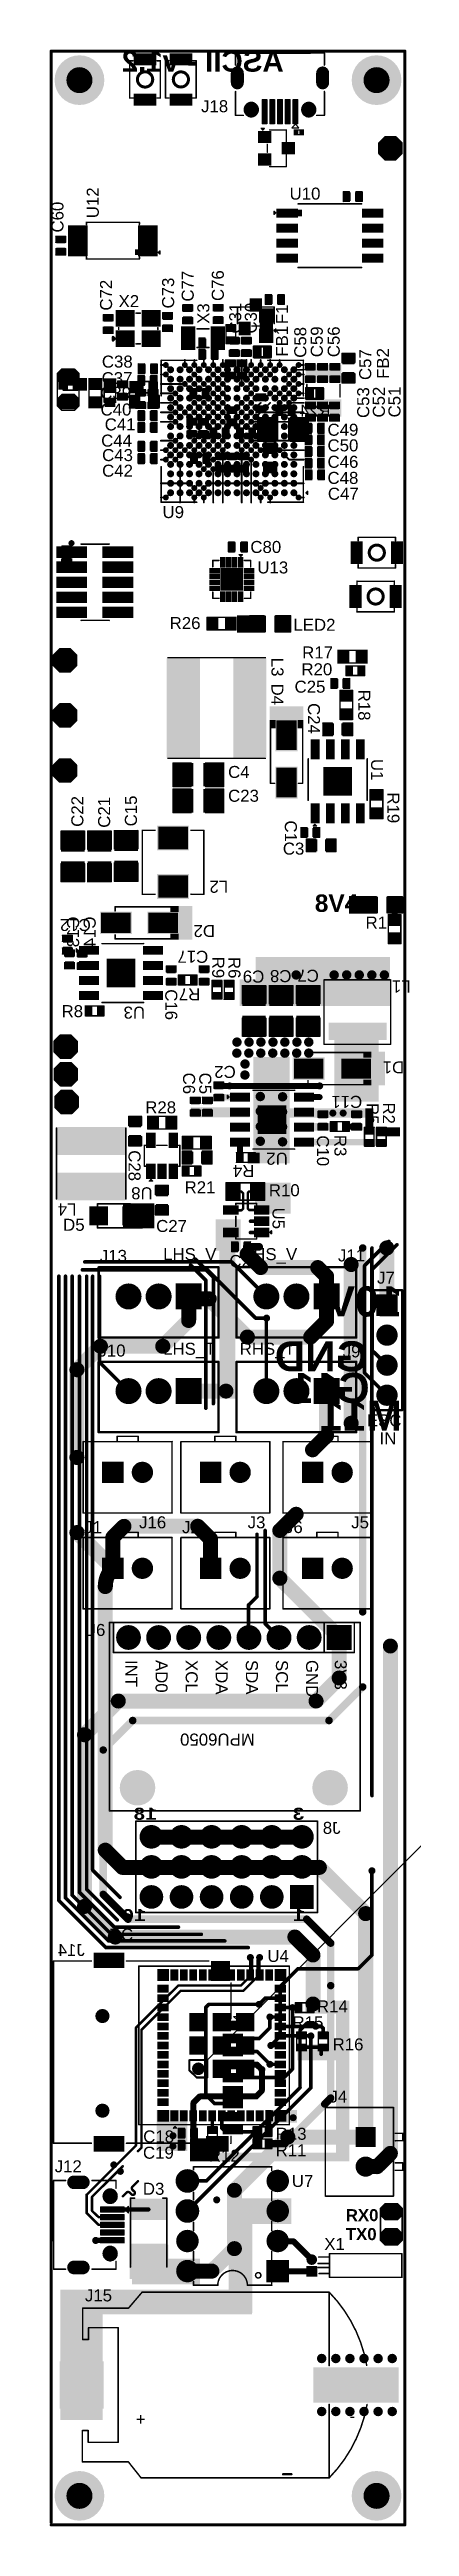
# Model space of a CAD drawing. Header units: inches. Extents: x 0 to 5376, y 0 to 5416.
# Drawn here: x -0.1 to 30.2, y -0.1 to 209.3 of the extents above; entities that cross this region are included whole.
import ezdxf

# ---------------------------------------------------------------- set-up
doc = ezdxf.new("R2010")
doc.units = ezdxf.units.IN
for name, color, linetype in [('Board Outline', 216, 'Continuous'), ('Bottom Layer', 5, 'Continuous'), ('Bottom Overlay', 54, 'Continuous'), ('Bottom Paste', 16, 'Continuous'), ('Bottom Solder', 6, 'Continuous'), ('Layer 1', 16, 'Continuous'), ('Layer 2', 76, 'Continuous'), ('Mechanical 6', 56, 'Continuous'), ('Multi-Layer', 9, 'Continuous'), ('Pad Holes', 156, 'Continuous'), ('Top Layer', 1, 'Continuous'), ('Top Overlay', 2, 'Continuous'), ('Top Paste', 8, 'Continuous'), ('Top Solder', 216, 'Continuous'), ('Via Holes', 16, 'Continuous')]:
    doc.layers.add(name, color=color, linetype=linetype)
doc.styles.add('Arial', font='', dxfattribs={"height": 0.2})
doc.styles.add('Arial_Bold', font='', dxfattribs={"height": 0.2})
doc.styles.add('Courier New_Bold', font='', dxfattribs={"height": 0.2})
doc.styles.get('Arial').set_extended_font_data('Arial')
doc.styles.get('Arial_Bold').set_extended_font_data('Arial', bold=True)
doc.styles.get('Courier New_Bold').set_extended_font_data('Courier New', bold=True)

msp = doc.modelspace()

# ---------------------------------------------------------------- texts
at = {"layer": 'Bottom Overlay', "text_generation_flag": 2}
for s, height, rotation, style, p in [('ASCII - v1.2', 1.778, 360, 'Arial_Bold', (19.62, 207.39)), ('C13', 1.016, 90, 'Arial', (2.36, 135.97)), ('C14', 1.016, 90, 'Arial', (3.76, 135.97)), ('10V', 2.54, 360, 'Arial_Bold', (29.59, 102.16)), ('GND', 2.54, 360, 'Arial_Bold', (26.75, 97.52)), ('G11', 2.54, 360, 'Arial_Bold', (26.87, 94.85)), ('M11', 2.54, 360, 'Arial_Bold', (29.59, 92.51)), ('18', 1.016, 360, 'Courier New_Bold', (8.97, 59.61)), ('3', 1.02, 360, 'Courier New_Bold', (21.39, 59.61)), ('16', 1.016, 360, 'Courier New_Bold', (8.03, 51.05)), ('1', 1.02, 360, 'Courier New_Bold', (21.44, 51.05))]:
    msp.add_text(s, height=height, rotation=rotation, dxfattribs=dict(at, style=style)).set_placement(p)
at = {"layer": 'Bottom Overlay', "style": 'Arial', "text_generation_flag": 2}
for s, p in [('R24', (23.57, 178.21)), ('J8', (24.42, 58.42)), ('J14', (2.84, 48.1))]:
    msp.add_text(s, height=1.016, dxfattribs=at).set_placement(p)
at = {"layer": 'Top Overlay'}
for s, height, style, p in [('J18', 1.016, 'Arial', (12.65, 203.96)), ('U10', 1.016, 'Arial', (20.12, 196.57)), ('X2', 1.016, 'Arial', (5.69, 187.48)), ('C38', 1.016, 'Arial', (4.28, 182.37)), ('C39', 1.016, 'Arial', (4.14, 179.72)), ('C37', 1.016, 'Arial', (4.26, 180.97)), ('C40', 1.016, 'Arial', (4.17, 178.32)), ('C41', 1.016, 'Arial', (4.52, 177.06)), ('C44', 1.016, 'Arial', (4.22, 175.69)), ('C49', 1.016, 'Arial', (23.32, 176.61)), ('C50', 1.016, 'Arial', (23.32, 175.29)), ('C43', 1.016, 'Arial', (4.3, 174.47)), ('C42', 1.016, 'Arial', (4.3, 173.15)), ('C46', 1.016, 'Arial', (23.32, 173.9)), ('C48', 1.016, 'Arial', (23.32, 172.54)), ('C47', 1.016, 'Arial', (23.35, 171.2)), ('U9', 1.016, 'Arial', (9.4, 169.65)), ('C80', 1.016, 'Arial', (16.81, 166.7)), ('U13', 1.016, 'Arial', (17.4, 164.97)), ('R26', 1.016, 'Arial', (10, 160.27)), ('LED2', 1.016, 'Arial', (20.44, 160.12)), ('R20', 1.016, 'Arial', (21.12, 156.36)), ('R17', 1.016, 'Arial', (21.18, 157.78)), ('C25', 1.016, 'Arial', (20.54, 154.89)), ('C4', 1.016, 'Arial', (14.93, 147.68)), ('C23', 1.016, 'Arial', (14.93, 145.67)), ('C3', 1.016, 'Arial', (19.55, 141.2)), ('8V4', 1.473, 'Arial_Bold', (22.25, 136.36)), ('R1', 1.016, 'Arial', (26.53, 134.95)), ('R10', 1.016, 'Arial', (18.37, 112.32)), ('D5', 1.016, 'Arial', (1.01, 109.4)), ('C27', 1.016, 'Arial', (8.86, 109.3)), ('J13', 1.016, 'Arial', (4.11, 106.77)), ('LHS_V', 1.016, 'Arial', (9.45, 106.92)), ('C20', 1.016, 'Arial', (15.04, 106.34)), ('RHS_V', 1.016, 'Arial', (16.03, 106.92)), ('J11', 1.016, 'Arial', (24.2, 106.81)), ('J7', 1.016, 'Arial', (27.5, 104.93)), ('J10', 1.016, 'Arial', (3.99, 98.77)), ('LHS_T', 1.016, 'Arial', (9.45, 98.92)), ('RHS_T', 1.016, 'Arial', (15.91, 98.92)), ('J9', 1.016, 'Arial', (24.6, 98.7)), ('ESC', 1.016, 'Arial', (26.64, 92.86)), ('IN', 1.016, 'Arial', (27.71, 91.36)), ('J1', 1.016, 'Arial', (2.8, 83.84)), ('J16', 1.016, 'Arial', (7.42, 84.25)), ('J2', 1.016, 'Arial', (11.05, 83.84)), ('J3', 1.016, 'Arial', (16.58, 84.25)), ('J6', 1.016, 'Arial', (19.73, 83.85)), ('J5', 1.016, 'Arial', (25.32, 84.25)), ('U6', 1.016, 'Arial', (2.76, 75.15)), ('RC', 1.016, 'Arial', (4.87, 49.4)), ('U4', 1.016, 'Arial', (18.25, 47.59)), ('R14', 1.016, 'Arial', (22.43, 43.33)), ('R15', 1.016, 'Arial', (20.37, 41.98)), ('R16', 1.016, 'Arial', (23.75, 40.12)), ('J4', 1.016, 'Arial', (23.49, 35.71)), ('R13', 1.016, 'Arial', (18.95, 32.56)), ('C19', 1.016, 'Arial', (7.75, 30.96)), ('C18', 1.016, 'Arial', (7.77, 32.33)), ('R12', 1.016, 'Arial', (13.31, 30.71)), ('R11', 1.016, 'Arial', (18.94, 31.17)), ('J12', 1.016, 'Arial', (0.3, 29.81)), ('U7', 1.016, 'Arial', (20.31, 28.57)), ('D3', 1.016, 'Arial', (7.74, 27.91)), ('RX0', 1.016, 'Arial_Bold', (24.86, 25.68)), ('X1', 1.016, 'Arial', (23.05, 23.24)), ('TX0', 1.016, 'Arial_Bold', (24.86, 24.08)), ('J15', 1.016, 'Arial', (2.85, 18.9))]:
    msp.add_text(s, height=height, dxfattribs=dict(at, style=style)).set_placement(p)
at = {"layer": 'Top Overlay', "style": 'Arial'}
for s, height, rotation, p in [('U12', 1.016, 90, (4.02, 195)), ('C60', 1.016, 90, (1.04, 193.79)), ('C76', 1.016, 90, (14.57, 188)), ('C72', 1.016, 90, (5.14, 187.19)), ('C73', 1.016, 90, (10.38, 187.37)), ('C77', 1.016, 90, (12.03, 187.95)), ('X3', 1.016, 90, (13.35, 186.07)), ('C31', 1.016, 90, (16.04, 185.25)), ('C30', 1.016, 90, (17.36, 185.25)), ('F1', 1.016, 90, (19.98, 186.04)), ('FB1', 1.016, 90, (19.98, 183.3)), ('C58', 1.016, 90, (21.53, 183.2)), ('C59', 1.016, 90, (22.92, 183.25)), ('C56', 1.016, 90, (24.35, 183.25)), ('C57', 1.016, 90, (27.01, 181.32)), ('FB2', 1.016, 90, (28.5, 181.42)), ('C53', 1.016, 90, (26.84, 178.11)), ('C52', 1.016, 90, (28.16, 178.15)), ('C51', 1.016, 90, (29.48, 178.16)), ('L3', 1.016, 270, (18.59, 157.84)), ('D4', 1.016, 270, (18.59, 155.66)), ('R18', 1.016, 270, (25.91, 155.14)), ('C24', 1.016, 270, (21.67, 154.01)), ('U1', 1.016, 270, (27, 149.29)), ('C22', 1.016, 90, (2.72, 143.55)), ('C21', 1.016, 90, (4.98, 143.47)), ('C15', 1.016, 90, (7.24, 143.59)), ('R19', 1.016, 270, (28.37, 146.46)), ('C1', 1.016, 270, (19.72, 144.09)), ('L2', 1.016, 180, (14.94, 138.99)), ('C12', 1.016, 180, (3.35, 135.76)), ('D2', 1.016, 180, (13.83, 135.25)), ('C17', 1.016, 180, (13.26, 133.07)), ('R9', 1.016, 270, (13.59, 132.57)), ('R6', 1.016, 270, (14.96, 132.55)), ('R7', 1.016, 180, (12.58, 129.9)), ('C9', 1.016, 180, (17.99, 131.4)), ('C8', 1.016, 180, (20.28, 131.44)), ('C7', 1.016, 180, (22.59, 131.47)), ('L1', 1.016, 180, (30.34, 130.56)), ('R8', 1.016, 360, (0.88, 127.46)), ('U3', 1.016, 180, (7.93, 128.35)), ('C16', 1.016, 270, (9.63, 129.82)), ('D1', 1.016, 180, (29.79, 123.72)), ('C6', 1.016, 270, (11.13, 122.77)), ('C5', 1.016, 270, (12.5, 122.77)), ('C2', 1.016, 180, (15.58, 123.34)), ('R28', 1.016, 360, (7.94, 119.33)), ('C11', 1.016, 180, (26.25, 120.81)), ('R5', 1.016, 270, (26.62, 120.2)), ('R2', 1.016, 270, (27.99, 120.25)), ('C10', 1.016, 270, (22.43, 117.47)), ('R3', 1.016, 270, (23.9, 117.51)), ('C28', 1.016, 270, (6.53, 116.21)), ('U2', 1.016, 180, (19.97, 116)), ('U8', 1.016, 180, (8.57, 113.08)), ('R21', 1.016, 360, (11.26, 112.57)), ('R4', 1.016, 180, (17.15, 114.96)), ('L4', 1.016, 180, (2.14, 111.71)), ('U5', 1.016, 270, (18.68, 111.36)), ('INT', 1.016, 270, (6.27, 73.12)), ('AD0', 1.016, 270, (8.81, 73.12)), ('XCL', 1.016, 270, (11.35, 73.12)), ('XDA', 1.016, 270, (13.89, 73.12)), ('SDA', 1.016, 270, (16.43, 73.12)), ('SCL', 1.016, 270, (18.97, 73.12)), ('GND', 1.016, 270, (21.51, 73.12)), ('3V3', 1.016, 270, (23.93, 73.12)), ('MPU6050', 1.016, 180, (17.19, 66.9)), ('+', 1.02, 180, (7.97, 9.42)), ('-', 1.02, 180, (25.66, 9.5))]:
    msp.add_text(s, height=height, rotation=rotation, dxfattribs=at).set_placement(p)

# ---------------------------------------------------------------- hatches: boundary and pattern name
at = {"layer": 'Bottom Layer'}
h = msp.add_hatch(color=5, dxfattribs=at)
edge = h.paths.add_edge_path()
edge.add_arc((2.39, 206.67), 2, 0, 360)
h = msp.add_hatch(color=5, dxfattribs=at)
edge = h.paths.add_edge_path()
edge.add_arc((15.71, 207.26), 0.5, 0, 180)
edge.add_line((15.21, 207.26), (15.21, 206.46))
edge.add_arc((15.71, 206.46), 0.5, 180, 360)
edge.add_line((16.21, 206.46), (16.21, 207.26))
h = msp.add_hatch(color=5, dxfattribs=at)
edge = h.paths.add_edge_path()
edge.add_arc((22.91, 207.26), 0.5, 0, 180)
edge.add_line((22.41, 207.26), (22.41, 206.46))
edge.add_arc((22.91, 206.46), 0.5, 180, 360)
edge.add_line((23.41, 206.46), (23.41, 207.26))
h = msp.add_hatch(color=5, dxfattribs=at)
edge = h.paths.add_edge_path()
edge.add_arc((27.46, 206.67), 2, 0, 360)
h = msp.add_hatch(color=5, dxfattribs=at)
edge = h.paths.add_edge_path()
edge.add_arc((16.89, 204.18), 0.6, 0, 360)
h = msp.add_hatch(color=5, dxfattribs=at)
edge = h.paths.add_edge_path()
edge.add_arc((21.74, 204.18), 0.6, 0, 360)
for points in [[(17.68, 187.21), (16.86, 187.21), (16.86, 188.13), (17.68, 188.13)], [(18.17, 187.8), (18.17, 188.44), (18.63, 188.44), (18.63, 187.8)], [(19.11, 187.8), (19.11, 188.44), (19.57, 188.44), (19.57, 187.8)], [(12.57, 184.14), (12.57, 184.77), (13.03, 184.77), (13.03, 184.14)], [(13.51, 184.14), (13.51, 184.77), (13.97, 184.77), (13.97, 184.14)], [(14.84, 185.9), (15.48, 185.9), (15.48, 185.44), (14.84, 185.44)], [(14.84, 184.96), (15.48, 184.96), (15.48, 184.5), (14.84, 184.5)], [(16.73, 185.21), (15.91, 185.21), (15.91, 186.13), (16.73, 186.13)], [(18.63, 185.21), (17.81, 185.21), (17.81, 186.13), (18.63, 186.13)], [(12.57, 183.17), (12.57, 183.81), (13.03, 183.81), (13.03, 183.17)], [(13.51, 183.17), (13.51, 183.81), (13.97, 183.81), (13.97, 183.17)], [(14.81, 182.92), (15.44, 182.92), (15.44, 182.46), (14.81, 182.46)], [(15.77, 182.92), (16.41, 182.92), (16.41, 182.46), (15.77, 182.46)], [(21.57, 181.25), (21.57, 182.52), (24.38, 182.52), (24.38, 181.25)], [(0.72, 181.3), (1.32, 181.3), (1.32, 180.6), (0.72, 180.6)], [(1.92, 181.3), (2.52, 181.3), (2.52, 180.6), (1.92, 180.6)], [(4.17, 180.59), (3.28, 180.59), (3.28, 181.36), (4.17, 181.36)], [(4.62, 180.34), (4.62, 180.94), (5.32, 180.94), (5.32, 180.34)], [(5.72, 181.14), (6.35, 181.14), (6.35, 180.68), (5.72, 180.68)], [(5.72, 180.2), (6.35, 180.2), (6.35, 179.74), (5.72, 179.74)], [(7.71, 180.37), (7.11, 180.37), (7.11, 181.07), (7.71, 181.07)], [(8.91, 180.37), (8.31, 180.37), (8.31, 181.07), (8.91, 181.07)], [(12.27, 180.48), (12.27, 179.84), (11.81, 179.84), (11.81, 180.48)], [(13.21, 180.48), (13.21, 179.84), (12.75, 179.84), (12.75, 180.48)], [(14.81, 181.98), (15.44, 181.98), (15.44, 181.52), (14.81, 181.52)], [(15.77, 181.98), (16.41, 181.98), (16.41, 181.52), (15.77, 181.52)], [(4.17, 179.07), (3.28, 179.07), (3.28, 179.83), (4.17, 179.83)], [(4.62, 179.14), (4.62, 179.73), (5.32, 179.73), (5.32, 179.14)], [(6.72, 179.06), (6.72, 179.95), (7.48, 179.95), (7.48, 179.06)], [(7.9, 178.63), (7.9, 177.99), (7.44, 177.99), (7.44, 178.63)], [(8.24, 179.06), (8.24, 179.95), (9, 179.95), (9, 179.06)], [(8.84, 178.63), (8.84, 177.99), (8.38, 177.99), (8.38, 178.63)], [(11.56, 177.99), (12.19, 177.99), (12.19, 177.53), (11.56, 177.53)], [(14.94, 178.96), (15.57, 178.96), (15.57, 178.5), (14.94, 178.5)], [(14.94, 178.02), (15.57, 178.02), (15.57, 177.56), (14.94, 177.56)], [(18.01, 179.59), (17.37, 179.59), (17.37, 180.05), (18.01, 180.05)], [(18.01, 178.65), (17.37, 178.65), (17.37, 179.11), (18.01, 179.11)], [(19.06, 176.25), (17.54, 176.25), (17.54, 178.03), (19.06, 178.03)], [(19.08, 178.42), (19.08, 179.06), (19.53, 179.06), (19.53, 178.42)], [(20.02, 178.42), (20.02, 179.06), (20.47, 179.06), (20.47, 178.42)], [(21.6, 176.25), (20.08, 176.25), (20.08, 178.03), (21.6, 178.03)], [(21.57, 178.31), (21.57, 179.58), (24.38, 179.58), (24.38, 178.31)], [(11.56, 177.05), (12.19, 177.05), (12.19, 176.59), (11.56, 176.59)], [(12.52, 177.96), (13.16, 177.96), (13.16, 177.51), (12.52, 177.51)], [(12.52, 177.03), (13.16, 177.03), (13.16, 176.57), (12.52, 176.57)], [(13.51, 176.54), (13.51, 177.18), (13.97, 177.18), (13.97, 176.54)], [(14.45, 176.54), (14.45, 177.18), (14.91, 177.18), (14.91, 176.54)], [(16.21, 177.18), (16.21, 176.54), (15.75, 176.54), (15.75, 177.18)], [(17.15, 177.18), (17.15, 176.54), (16.69, 176.54), (16.69, 177.18)], [(18.92, 175.13), (18.03, 175.13), (18.03, 175.89), (18.92, 175.89)], [(12.33, 175.02), (12.33, 174.38), (11.87, 174.38), (11.87, 175.02)], [(13.27, 175.02), (13.27, 174.38), (12.81, 174.38), (12.81, 175.02)], [(14.02, 175.04), (14.66, 175.04), (14.66, 174.59), (14.02, 174.59)], [(14.02, 174.1), (14.66, 174.1), (14.66, 173.65), (14.02, 173.65)], [(14.96, 175.04), (15.6, 175.04), (15.6, 174.59), (14.96, 174.59)], [(14.96, 174.1), (15.6, 174.1), (15.6, 173.65), (14.96, 173.65)], [(15.9, 175.04), (16.54, 175.04), (16.54, 174.59), (15.9, 174.59)], [(15.9, 174.1), (16.54, 174.1), (16.54, 173.65), (15.9, 173.65)], [(18.92, 173.61), (18.03, 173.61), (18.03, 174.37), (18.92, 174.37)], [(1, 167.18), (1.64, 167.18), (1.64, 166.73), (1, 166.73)], [(1, 166.24), (1.64, 166.24), (1.64, 165.79), (1, 165.79)], [(1.87, 132.59), (1.23, 132.59), (1.23, 133.05), (1.87, 133.05)], [(1.87, 131.65), (1.23, 131.65), (1.23, 132.11), (1.87, 132.11)], [(2.93, 132.55), (2.3, 132.55), (2.3, 133.01), (2.93, 133.01)], [(2.93, 131.61), (2.3, 131.61), (2.3, 132.07), (2.93, 132.07)], [(19.86, 132.51), (19.86, 130.43), (28.55, 130.43), (28.55, 132.51)], [(14.2, 95.22), (15.54, 95.22), (15.54, 110.01), (14.2, 110.01)], [(12.61, 102.85), (10.61, 102.85), (10.61, 104.85), (12.61, 104.85)], [(24.24, 102.85), (22.24, 102.85), (22.24, 104.85), (24.24, 104.85)], [(29.14, 103.92), (29.14, 102.32), (27.54, 102.32), (27.54, 103.92)], [(12.61, 94.85), (10.61, 94.85), (10.61, 96.85), (12.61, 96.85)], [(24.24, 94.85), (22.24, 94.85), (22.24, 96.85), (24.24, 96.85)], [(4.35, 89.83), (6.05, 89.83), (6.05, 88.13), (4.35, 88.13)], [(12.6, 89.83), (14.3, 89.83), (14.3, 88.13), (12.6, 88.13)], [(21.21, 89.83), (22.91, 89.83), (22.91, 88.13), (21.21, 88.13)], [(4.35, 81.72), (6.05, 81.72), (6.05, 80.02), (4.35, 80.02)], [(12.6, 81.72), (14.3, 81.72), (14.3, 80.02), (12.6, 80.02)], [(21.21, 81.72), (22.91, 81.72), (22.91, 80.02), (21.21, 80.02)], [(25.26, 74.07), (23.36, 74.07), (23.36, 75.97), (25.26, 75.97)], [(22.06, 52.19), (20.26, 52.19), (20.26, 53.99), (22.06, 53.99)], [(3.63, 47.12), (3.63, 48.32), (6.13, 48.32), (6.13, 47.12)], [(13.53, 46.02), (13.53, 47.62), (15.03, 47.62), (15.03, 46.02)], [(14.53, 41.87), (14.53, 42.57), (16.13, 42.57), (16.13, 41.87)], [(14.53, 40.77), (14.53, 41.47), (16.13, 41.47), (16.13, 40.77)], [(14.53, 39.67), (14.53, 40.37), (16.13, 40.37), (16.13, 39.67)], [(14.53, 38.57), (14.53, 39.27), (16.13, 39.27), (16.13, 38.57)], [(14.53, 37.47), (14.53, 38.17), (16.13, 38.17), (16.13, 37.47)], [(14.53, 36.37), (14.53, 37.07), (16.13, 37.07), (16.13, 36.37)], [(14.53, 35.27), (14.53, 35.97), (16.13, 35.97), (16.13, 35.27)], [(14.53, 34.17), (14.53, 34.87), (16.13, 34.87), (16.13, 34.17)], [(14.53, 33.07), (14.53, 33.77), (16.13, 33.77), (16.13, 33.07)], [(25.74, 33.59), (27.34, 33.59), (27.34, 31.99), (25.74, 31.99)], [(3.63, 31.62), (3.63, 32.82), (6.13, 32.82), (6.13, 31.62)], [(13.13, 31.62), (13.13, 32.82), (14.93, 32.82), (14.93, 31.62)], [(18.22, 20.56), (18.22, 22.36), (20.02, 22.36), (20.02, 20.56)], [(21.59, 21.03), (21.59, 21.83), (22.39, 21.83), (22.39, 21.03)]]:
    msp.add_hatch(color=5, dxfattribs=at).paths.add_polyline_path(points)
h = msp.add_hatch(color=5, dxfattribs=at)
edge = h.paths.add_edge_path()
edge.add_arc((9.68, 182.59), 0.15, 0, 360)
h = msp.add_hatch(color=5, dxfattribs=at)
edge = h.paths.add_edge_path()
edge.add_arc((11.28, 182.59), 0.15, 0, 360)
h = msp.add_hatch(color=5, dxfattribs=at)
edge = h.paths.add_edge_path()
edge.add_arc((12.08, 182.59), 0.15, 0, 360)
h = msp.add_hatch(color=5, dxfattribs=at)
edge = h.paths.add_edge_path()
edge.add_arc((12.88, 182.59), 0.15, 0, 360)
h = msp.add_hatch(color=5, dxfattribs=at)
edge = h.paths.add_edge_path()
edge.add_arc((13.68, 182.59), 0.15, 0, 360)
h = msp.add_hatch(color=5, dxfattribs=at)
edge = h.paths.add_edge_path()
edge.add_arc((14.48, 182.59), 0.15, 0, 360)
h = msp.add_hatch(color=5, dxfattribs=at)
edge = h.paths.add_edge_path()
edge.add_arc((16.88, 182.59), 0.15, 0, 360)
h = msp.add_hatch(color=5, dxfattribs=at)
edge = h.paths.add_edge_path()
edge.add_arc((17.68, 182.59), 0.15, 0, 360)
h = msp.add_hatch(color=5, dxfattribs=at)
edge = h.paths.add_edge_path()
edge.add_arc((18.48, 182.59), 0.15, 0, 360)
h = msp.add_hatch(color=5, dxfattribs=at)
edge = h.paths.add_edge_path()
edge.add_arc((19.28, 182.59), 0.15, 0, 360)
h = msp.add_hatch(color=5, dxfattribs=at)
edge = h.paths.add_edge_path()
edge.add_arc((20.88, 182.59), 0.15, 0, 360)
h = msp.add_hatch(color=5, dxfattribs=at)
edge = h.paths.add_edge_path()
edge.add_arc((9.68, 181.79), 0.15, 0, 360)
h = msp.add_hatch(color=5, dxfattribs=at)
edge = h.paths.add_edge_path()
edge.add_arc((10.48, 180.19), 0.15, 0, 360)
h = msp.add_hatch(color=5, dxfattribs=at)
edge = h.paths.add_edge_path()
edge.add_arc((11.28, 180.99), 0.15, 0, 360)
h = msp.add_hatch(color=5, dxfattribs=at)
edge = h.paths.add_edge_path()
edge.add_arc((12.08, 181.79), 0.15, 0, 360)
h = msp.add_hatch(color=5, dxfattribs=at)
edge = h.paths.add_edge_path()
edge.add_arc((12.08, 180.99), 0.15, 0, 360)
h = msp.add_hatch(color=5, dxfattribs=at)
edge = h.paths.add_edge_path()
edge.add_arc((12.88, 180.99), 0.15, 0, 360)
h = msp.add_hatch(color=5, dxfattribs=at)
edge = h.paths.add_edge_path()
edge.add_arc((13.68, 181.79), 0.15, 0, 360)
h = msp.add_hatch(color=5, dxfattribs=at)
edge = h.paths.add_edge_path()
edge.add_arc((13.68, 180.99), 0.15, 0, 360)
h = msp.add_hatch(color=5, dxfattribs=at)
edge = h.paths.add_edge_path()
edge.add_arc((13.68, 180.19), 0.15, 0, 360)
h = msp.add_hatch(color=5, dxfattribs=at)
edge = h.paths.add_edge_path()
edge.add_arc((14.48, 181.79), 0.15, 0, 360)
h = msp.add_hatch(color=5, dxfattribs=at)
edge = h.paths.add_edge_path()
edge.add_arc((14.48, 180.99), 0.15, 0, 360)
h = msp.add_hatch(color=5, dxfattribs=at)
edge = h.paths.add_edge_path()
edge.add_arc((14.48, 180.19), 0.15, 0, 360)
h = msp.add_hatch(color=5, dxfattribs=at)
edge = h.paths.add_edge_path()
edge.add_arc((16.08, 180.99), 0.15, 0, 360)
h = msp.add_hatch(color=5, dxfattribs=at)
edge = h.paths.add_edge_path()
edge.add_arc((16.88, 181.79), 0.15, 0, 360)
h = msp.add_hatch(color=5, dxfattribs=at)
edge = h.paths.add_edge_path()
edge.add_arc((16.88, 180.99), 0.15, 0, 360)
h = msp.add_hatch(color=5, dxfattribs=at)
edge = h.paths.add_edge_path()
edge.add_arc((16.88, 180.19), 0.15, 0, 360)
h = msp.add_hatch(color=5, dxfattribs=at)
edge = h.paths.add_edge_path()
edge.add_arc((17.68, 181.79), 0.15, 0, 360)
h = msp.add_hatch(color=5, dxfattribs=at)
edge = h.paths.add_edge_path()
edge.add_arc((18.48, 181.79), 0.15, 0, 360)
h = msp.add_hatch(color=5, dxfattribs=at)
edge = h.paths.add_edge_path()
edge.add_arc((18.48, 180.19), 0.15, 0, 360)
h = msp.add_hatch(color=5, dxfattribs=at)
edge = h.paths.add_edge_path()
edge.add_arc((19.28, 180.19), 0.15, 0, 360)
h = msp.add_hatch(color=5, dxfattribs=at)
edge = h.paths.add_edge_path()
edge.add_arc((20.08, 181.79), 0.15, 0, 360)
h = msp.add_hatch(color=5, dxfattribs=at)
edge = h.paths.add_edge_path()
edge.add_arc((20.08, 180.99), 0.15, 0, 360)
h = msp.add_hatch(color=5, dxfattribs=at)
edge = h.paths.add_edge_path()
edge.add_arc((20.08, 180.19), 0.15, 0, 360)
h = msp.add_hatch(color=5, dxfattribs=at)
edge = h.paths.add_edge_path()
edge.add_arc((20.88, 181.79), 0.15, 0, 360)
h = msp.add_hatch(color=5, dxfattribs=at)
edge = h.paths.add_edge_path()
edge.add_arc((20.88, 180.99), 0.15, 0, 360)
h = msp.add_hatch(color=5, dxfattribs=at)
edge = h.paths.add_edge_path()
edge.add_arc((20.88, 180.19), 0.15, 0, 360)
h = msp.add_hatch(color=5, dxfattribs=at)
edge = h.paths.add_edge_path()
edge.add_arc((10.48, 179.39), 0.15, 0, 360)
h = msp.add_hatch(color=5, dxfattribs=at)
edge = h.paths.add_edge_path()
edge.add_arc((10.48, 178.59), 0.15, 0, 360)
h = msp.add_hatch(color=5, dxfattribs=at)
edge = h.paths.add_edge_path()
edge.add_arc((11.28, 178.59), 0.15, 0, 360)
h = msp.add_hatch(color=5, dxfattribs=at)
edge = h.paths.add_edge_path()
edge.add_arc((12.08, 179.39), 0.15, 0, 360)
h = msp.add_hatch(color=5, dxfattribs=at)
edge = h.paths.add_edge_path()
edge.add_arc((12.08, 178.59), 0.15, 0, 360)
h = msp.add_hatch(color=5, dxfattribs=at)
edge = h.paths.add_edge_path()
edge.add_arc((12.88, 179.39), 0.15, 0, 360)
h = msp.add_hatch(color=5, dxfattribs=at)
edge = h.paths.add_edge_path()
edge.add_arc((12.88, 178.59), 0.15, 0, 360)
h = msp.add_hatch(color=5, dxfattribs=at)
edge = h.paths.add_edge_path()
edge.add_arc((13.68, 179.39), 0.15, 0, 360)
h = msp.add_hatch(color=5, dxfattribs=at)
edge = h.paths.add_edge_path()
edge.add_arc((13.68, 178.59), 0.15, 0, 360)
h = msp.add_hatch(color=5, dxfattribs=at)
edge = h.paths.add_edge_path()
edge.add_arc((14.48, 179.39), 0.15, 0, 360)
h = msp.add_hatch(color=5, dxfattribs=at)
edge = h.paths.add_edge_path()
edge.add_arc((14.48, 178.59), 0.15, 0, 360)
h = msp.add_hatch(color=5, dxfattribs=at)
edge = h.paths.add_edge_path()
edge.add_arc((16.08, 179.39), 0.15, 0, 360)
h = msp.add_hatch(color=5, dxfattribs=at)
edge = h.paths.add_edge_path()
edge.add_arc((16.08, 178.59), 0.15, 0, 360)
h = msp.add_hatch(color=5, dxfattribs=at)
edge = h.paths.add_edge_path()
edge.add_arc((16.88, 179.39), 0.15, 0, 360)
h = msp.add_hatch(color=5, dxfattribs=at)
edge = h.paths.add_edge_path()
edge.add_arc((16.88, 178.59), 0.15, 0, 360)
h = msp.add_hatch(color=5, dxfattribs=at)
edge = h.paths.add_edge_path()
edge.add_arc((19.28, 179.39), 0.15, 0, 360)
h = msp.add_hatch(color=5, dxfattribs=at)
edge = h.paths.add_edge_path()
edge.add_arc((20.08, 179.39), 0.15, 0, 360)
h = msp.add_hatch(color=5, dxfattribs=at)
edge = h.paths.add_edge_path()
edge.add_arc((10.48, 177.79), 0.15, 0, 360)
h = msp.add_hatch(color=5, dxfattribs=at)
edge = h.paths.add_edge_path()
edge.add_arc((10.48, 176.19), 0.15, 0, 360)
h = msp.add_hatch(color=5, dxfattribs=at)
edge = h.paths.add_edge_path()
edge.add_arc((12.08, 176.19), 0.15, 0, 360)
h = msp.add_hatch(color=5, dxfattribs=at)
edge = h.paths.add_edge_path()
edge.add_arc((12.88, 176.19), 0.15, 0, 360)
h = msp.add_hatch(color=5, dxfattribs=at)
edge = h.paths.add_edge_path()
edge.add_arc((13.68, 177.79), 0.15, 0, 360)
h = msp.add_hatch(color=5, dxfattribs=at)
edge = h.paths.add_edge_path()
edge.add_arc((13.68, 176.19), 0.15, 0, 360)
h = msp.add_hatch(color=5, dxfattribs=at)
edge = h.paths.add_edge_path()
edge.add_arc((14.48, 177.79), 0.15, 0, 360)
h = msp.add_hatch(color=5, dxfattribs=at)
edge = h.paths.add_edge_path()
edge.add_arc((14.48, 176.19), 0.15, 0, 360)
h = msp.add_hatch(color=5, dxfattribs=at)
edge = h.paths.add_edge_path()
edge.add_arc((16.08, 177.79), 0.15, 0, 360)
h = msp.add_hatch(color=5, dxfattribs=at)
edge = h.paths.add_edge_path()
edge.add_arc((16.08, 176.19), 0.15, 0, 360)
h = msp.add_hatch(color=5, dxfattribs=at)
edge = h.paths.add_edge_path()
edge.add_arc((16.88, 177.79), 0.15, 0, 360)
h = msp.add_hatch(color=5, dxfattribs=at)
edge = h.paths.add_edge_path()
edge.add_arc((16.88, 176.19), 0.15, 0, 360)
h = msp.add_hatch(color=5, dxfattribs=at)
edge = h.paths.add_edge_path()
edge.add_arc((9.68, 175.39), 0.15, 0, 360)
h = msp.add_hatch(color=5, dxfattribs=at)
edge = h.paths.add_edge_path()
edge.add_arc((9.68, 174.59), 0.15, 0, 360)
h = msp.add_hatch(color=5, dxfattribs=at)
edge = h.paths.add_edge_path()
edge.add_arc((10.48, 175.39), 0.15, 0, 360)
h = msp.add_hatch(color=5, dxfattribs=at)
edge = h.paths.add_edge_path()
edge.add_arc((10.48, 174.59), 0.15, 0, 360)
h = msp.add_hatch(color=5, dxfattribs=at)
edge = h.paths.add_edge_path()
edge.add_arc((11.28, 175.39), 0.15, 0, 360)
h = msp.add_hatch(color=5, dxfattribs=at)
edge = h.paths.add_edge_path()
edge.add_arc((12.08, 175.39), 0.15, 0, 360)
h = msp.add_hatch(color=5, dxfattribs=at)
edge = h.paths.add_edge_path()
edge.add_arc((12.88, 175.39), 0.15, 0, 360)
h = msp.add_hatch(color=5, dxfattribs=at)
edge = h.paths.add_edge_path()
edge.add_arc((12.88, 173.79), 0.15, 0, 360)
h = msp.add_hatch(color=5, dxfattribs=at)
edge = h.paths.add_edge_path()
edge.add_arc((13.68, 175.39), 0.15, 0, 360)
h = msp.add_hatch(color=5, dxfattribs=at)
edge = h.paths.add_edge_path()
edge.add_arc((13.68, 174.59), 0.15, 0, 360)
h = msp.add_hatch(color=5, dxfattribs=at)
edge = h.paths.add_edge_path()
edge.add_arc((13.68, 173.79), 0.15, 0, 360)
h = msp.add_hatch(color=5, dxfattribs=at)
edge = h.paths.add_edge_path()
edge.add_arc((14.48, 175.39), 0.15, 0, 360)
h = msp.add_hatch(color=5, dxfattribs=at)
edge = h.paths.add_edge_path()
edge.add_arc((16.08, 175.39), 0.15, 0, 360)
h = msp.add_hatch(color=5, dxfattribs=at)
edge = h.paths.add_edge_path()
edge.add_arc((16.88, 175.39), 0.15, 0, 360)
h = msp.add_hatch(color=5, dxfattribs=at)
edge = h.paths.add_edge_path()
edge.add_arc((16.88, 174.59), 0.15, 0, 360)
h = msp.add_hatch(color=5, dxfattribs=at)
edge = h.paths.add_edge_path()
edge.add_arc((17.68, 175.39), 0.15, 0, 360)
h = msp.add_hatch(color=5, dxfattribs=at)
edge = h.paths.add_edge_path()
edge.add_arc((19.28, 175.39), 0.15, 0, 360)
h = msp.add_hatch(color=5, dxfattribs=at)
edge = h.paths.add_edge_path()
edge.add_arc((12.08, 172.19), 0.15, 0, 360)
h = msp.add_hatch(color=5, dxfattribs=at)
edge = h.paths.add_edge_path()
edge.add_arc((12.88, 172.19), 0.15, 0, 360)
h = msp.add_hatch(color=5, dxfattribs=at)
edge = h.paths.add_edge_path()
edge.add_arc((17.68, 172.19), 0.15, 0, 360)
h = msp.add_hatch(color=5, dxfattribs=at)
edge = h.paths.add_edge_path()
edge.add_arc((9.68, 171.39), 0.15, 0, 360)
h = msp.add_hatch(color=5, dxfattribs=at)
edge = h.paths.add_edge_path()
edge.add_arc((12.08, 171.39), 0.15, 0, 360)
h = msp.add_hatch(color=5, dxfattribs=at)
edge = h.paths.add_edge_path()
edge.add_arc((12.88, 171.39), 0.15, 0, 360)
h = msp.add_hatch(color=5, dxfattribs=at)
edge = h.paths.add_edge_path()
edge.add_arc((17.68, 171.39), 0.15, 0, 360)
h = msp.add_hatch(color=5, dxfattribs=at)
edge = h.paths.add_edge_path()
edge.add_arc((18.48, 171.39), 0.15, 0, 360)
h = msp.add_hatch(color=5, dxfattribs=at)
edge = h.paths.add_edge_path()
edge.add_arc((20.88, 171.39), 0.15, 0, 360)
h = msp.add_hatch(color=5, dxfattribs=at)
edge = h.paths.add_edge_path()
edge.add_arc((20.68, 131.03), 0.3, 0, 360)
h = msp.add_hatch(color=5, dxfattribs=at)
edge = h.paths.add_edge_path()
edge.add_arc((23.88, 131.03), 0.3, 0, 360)
h = msp.add_hatch(color=5, dxfattribs=at)
edge = h.paths.add_edge_path()
edge.add_arc((24.94, 131.03), 0.3, 0, 360)
h = msp.add_hatch(color=5, dxfattribs=at)
edge = h.paths.add_edge_path()
edge.add_arc((26, 131.03), 0.3, 0, 360)
h = msp.add_hatch(color=5, dxfattribs=at)
edge = h.paths.add_edge_path()
edge.add_arc((27.06, 131.03), 0.3, 0, 360)
h = msp.add_hatch(color=5, dxfattribs=at)
edge = h.paths.add_edge_path()
edge.add_arc((28.12, 131.03), 0.3, 0, 360)
h = msp.add_hatch(color=5, dxfattribs=at)
edge = h.paths.add_edge_path()
edge.add_arc((15.68, 125.35), 0.3, 0, 360)
h = msp.add_hatch(color=5, dxfattribs=at)
edge = h.paths.add_edge_path()
edge.add_arc((16.7, 125.35), 0.3, 0, 360)
h = msp.add_hatch(color=5, dxfattribs=at)
edge = h.paths.add_edge_path()
edge.add_arc((17.7, 125.35), 0.3, 0, 360)
h = msp.add_hatch(color=5, dxfattribs=at)
edge = h.paths.add_edge_path()
edge.add_arc((18.72, 125.35), 0.3, 0, 360)
h = msp.add_hatch(color=5, dxfattribs=at)
edge = h.paths.add_edge_path()
edge.add_arc((19.72, 125.35), 0.3, 0, 360)
h = msp.add_hatch(color=5, dxfattribs=at)
edge = h.paths.add_edge_path()
edge.add_arc((20.74, 125.35), 0.3, 0, 360)
h = msp.add_hatch(color=5, dxfattribs=at)
edge = h.paths.add_edge_path()
edge.add_arc((21.74, 125.35), 0.3, 0, 360)
h = msp.add_hatch(color=5, dxfattribs=at)
edge = h.paths.add_edge_path()
edge.add_arc((15.67, 124.42), 0.3, 0, 360)
h = msp.add_hatch(color=5, dxfattribs=at)
edge = h.paths.add_edge_path()
edge.add_arc((16.36, 123.5), 0.3, 0, 360)
h = msp.add_hatch(color=5, dxfattribs=at)
edge = h.paths.add_edge_path()
edge.add_arc((16.68, 124.42), 0.3, 0, 360)
h = msp.add_hatch(color=5, dxfattribs=at)
edge = h.paths.add_edge_path()
edge.add_arc((17.69, 124.42), 0.3, 0, 360)
h = msp.add_hatch(color=5, dxfattribs=at)
edge = h.paths.add_edge_path()
edge.add_arc((18.7, 124.42), 0.3, 0, 360)
h = msp.add_hatch(color=5, dxfattribs=at)
edge = h.paths.add_edge_path()
edge.add_arc((19.72, 124.42), 0.3, 0, 360)
h = msp.add_hatch(color=5, dxfattribs=at)
edge = h.paths.add_edge_path()
edge.add_arc((20.72, 124.42), 0.3, 0, 360)
h = msp.add_hatch(color=5, dxfattribs=at)
edge = h.paths.add_edge_path()
edge.add_arc((21.74, 124.42), 0.3, 0, 360)
h = msp.add_hatch(color=5, dxfattribs=at)
edge = h.paths.add_edge_path()
edge.add_arc((15.07, 121.65), 0.3, 0, 360)
h = msp.add_hatch(color=5, dxfattribs=at)
edge = h.paths.add_edge_path()
edge.add_arc((16.35, 122.57), 0.3, 0, 360)
h = msp.add_hatch(color=5, dxfattribs=at)
edge = h.paths.add_edge_path()
edge.add_arc((22.66, 121.65), 0.3, 0, 360)
h = msp.add_hatch(color=5, dxfattribs=at)
edge = h.paths.add_edge_path()
edge.add_arc((17.65, 120.75), 0.3, 0, 360)
h = msp.add_hatch(color=5, dxfattribs=at)
edge = h.paths.add_edge_path()
edge.add_arc((17.65, 119.51), 0.3, 0, 360)
h = msp.add_hatch(color=5, dxfattribs=at)
edge = h.paths.add_edge_path()
edge.add_arc((19.53, 120.73), 0.3, 0, 360)
h = msp.add_hatch(color=5, dxfattribs=at)
edge = h.paths.add_edge_path()
edge.add_arc((19.53, 119.46), 0.3, 0, 360)
h = msp.add_hatch(color=5, dxfattribs=at)
edge = h.paths.add_edge_path()
edge.add_arc((23.77, 119.35), 0.3, 0, 360)
h = msp.add_hatch(color=5, dxfattribs=at)
edge = h.paths.add_edge_path()
edge.add_arc((24.64, 119.35), 0.3, 0, 360)
h = msp.add_hatch(color=5, dxfattribs=at)
edge = h.paths.add_edge_path()
edge.add_arc((17.65, 118.21), 0.3, 0, 360)
h = msp.add_hatch(color=5, dxfattribs=at)
edge = h.paths.add_edge_path()
edge.add_arc((17.65, 116.97), 0.3, 0, 360)
h = msp.add_hatch(color=5, dxfattribs=at)
edge = h.paths.add_edge_path()
edge.add_arc((19.53, 118.19), 0.3, 0, 360)
h = msp.add_hatch(color=5, dxfattribs=at)
edge = h.paths.add_edge_path()
edge.add_arc((19.53, 116.92), 0.3, 0, 360)
h = msp.add_hatch(color=5, dxfattribs=at)
edge = h.paths.add_edge_path()
edge.add_arc((6.53, 103.85), 1, 0, 360)
h = msp.add_hatch(color=5, dxfattribs=at)
edge = h.paths.add_edge_path()
edge.add_arc((9.07, 103.85), 1, 0, 360)
h = msp.add_hatch(color=5, dxfattribs=at)
edge = h.paths.add_edge_path()
edge.add_arc((18.16, 103.85), 1, 0, 360)
h = msp.add_hatch(color=5, dxfattribs=at)
edge = h.paths.add_edge_path()
edge.add_arc((20.7, 103.85), 1, 0, 360)
h = msp.add_hatch(color=5, dxfattribs=at)
edge = h.paths.add_edge_path()
edge.add_arc((18.18, 102.02), 0.3, 0, 360)
h = msp.add_hatch(color=5, dxfattribs=at)
edge = h.paths.add_edge_path()
edge.add_arc((28.34, 100.58), 0.8, 0, 360)
h = msp.add_hatch(color=5, dxfattribs=at)
edge = h.paths.add_edge_path()
edge.add_arc((28.34, 98.04), 0.8, 0, 360)
h = msp.add_hatch(color=5, dxfattribs=at)
edge = h.paths.add_edge_path()
edge.add_arc((6.53, 95.85), 1, 0, 360)
h = msp.add_hatch(color=5, dxfattribs=at)
edge = h.paths.add_edge_path()
edge.add_arc((9.07, 95.85), 1, 0, 360)
h = msp.add_hatch(color=5, dxfattribs=at)
edge = h.paths.add_edge_path()
edge.add_arc((18.16, 95.85), 1, 0, 360)
h = msp.add_hatch(color=5, dxfattribs=at)
edge = h.paths.add_edge_path()
edge.add_arc((20.7, 95.85), 1, 0, 360)
h = msp.add_hatch(color=5, dxfattribs=at)
edge = h.paths.add_edge_path()
edge.add_arc((14.76, 95.85), 0.3, 0, 360)
h = msp.add_hatch(color=5, dxfattribs=at)
edge = h.paths.add_edge_path()
edge.add_arc((28.34, 95.5), 0.8, 0, 360)
h = msp.add_hatch(color=5, dxfattribs=at)
edge = h.paths.add_edge_path()
edge.add_arc((7.7, 88.98), 0.85, 0, 360)
h = msp.add_hatch(color=5, dxfattribs=at)
edge = h.paths.add_edge_path()
edge.add_arc((15.95, 88.98), 0.85, 0, 360)
h = msp.add_hatch(color=5, dxfattribs=at)
edge = h.paths.add_edge_path()
edge.add_arc((24.56, 88.98), 0.85, 0, 360)
h = msp.add_hatch(color=5, dxfattribs=at)
edge = h.paths.add_edge_path()
edge.add_arc((7.7, 80.87), 0.85, 0, 360)
h = msp.add_hatch(color=5, dxfattribs=at)
edge = h.paths.add_edge_path()
edge.add_arc((15.95, 80.87), 0.85, 0, 360)
h = msp.add_hatch(color=5, dxfattribs=at)
edge = h.paths.add_edge_path()
edge.add_arc((24.56, 80.87), 0.85, 0, 360)
h = msp.add_hatch(color=5, dxfattribs=at)
edge = h.paths.add_edge_path()
edge.add_arc((6.53, 75.02), 0.95, 0, 360)
h = msp.add_hatch(color=5, dxfattribs=at)
edge = h.paths.add_edge_path()
edge.add_arc((9.07, 75.02), 0.95, 0, 360)
h = msp.add_hatch(color=5, dxfattribs=at)
edge = h.paths.add_edge_path()
edge.add_arc((11.61, 75.02), 0.95, 0, 360)
h = msp.add_hatch(color=5, dxfattribs=at)
edge = h.paths.add_edge_path()
edge.add_arc((14.15, 75.02), 0.95, 0, 360)
h = msp.add_hatch(color=5, dxfattribs=at)
edge = h.paths.add_edge_path()
edge.add_arc((16.69, 75.02), 0.95, 0, 360)
h = msp.add_hatch(color=5, dxfattribs=at)
edge = h.paths.add_edge_path()
edge.add_arc((19.23, 75.02), 0.95, 0, 360)
h = msp.add_hatch(color=5, dxfattribs=at)
edge = h.paths.add_edge_path()
edge.add_arc((21.77, 75.02), 0.95, 0, 360)
h = msp.add_hatch(color=5, dxfattribs=at)
edge = h.paths.add_edge_path()
edge.add_arc((8.46, 58.17), 0.9, 0, 360)
h = msp.add_hatch(color=5, dxfattribs=at)
edge = h.paths.add_edge_path()
edge.add_arc((11, 58.17), 0.9, 0, 360)
h = msp.add_hatch(color=5, dxfattribs=at)
edge = h.paths.add_edge_path()
edge.add_arc((13.54, 58.17), 0.9, 0, 360)
h = msp.add_hatch(color=5, dxfattribs=at)
edge = h.paths.add_edge_path()
edge.add_arc((16.08, 58.17), 0.9, 0, 360)
h = msp.add_hatch(color=5, dxfattribs=at)
edge = h.paths.add_edge_path()
edge.add_arc((18.62, 58.17), 0.9, 0, 360)
h = msp.add_hatch(color=5, dxfattribs=at)
edge = h.paths.add_edge_path()
edge.add_arc((21.16, 58.17), 0.9, 0, 360)
h = msp.add_hatch(color=5, dxfattribs=at)
edge = h.paths.add_edge_path()
edge.add_arc((8.46, 55.63), 0.9, 0, 360)
h = msp.add_hatch(color=5, dxfattribs=at)
edge = h.paths.add_edge_path()
edge.add_arc((11, 55.63), 0.9, 0, 360)
h = msp.add_hatch(color=5, dxfattribs=at)
edge = h.paths.add_edge_path()
edge.add_arc((13.54, 55.63), 0.9, 0, 360)
h = msp.add_hatch(color=5, dxfattribs=at)
edge = h.paths.add_edge_path()
edge.add_arc((16.08, 55.63), 0.9, 0, 360)
h = msp.add_hatch(color=5, dxfattribs=at)
edge = h.paths.add_edge_path()
edge.add_arc((18.62, 55.63), 0.9, 0, 360)
h = msp.add_hatch(color=5, dxfattribs=at)
edge = h.paths.add_edge_path()
edge.add_arc((21.16, 55.63), 0.9, 0, 360)
h = msp.add_hatch(color=5, dxfattribs=at)
edge = h.paths.add_edge_path()
edge.add_arc((27.07, 55.3), 0.3, 0, 360)
h = msp.add_hatch(color=5, dxfattribs=at)
edge = h.paths.add_edge_path()
edge.add_arc((8.46, 53.09), 0.9, 0, 360)
h = msp.add_hatch(color=5, dxfattribs=at)
edge = h.paths.add_edge_path()
edge.add_arc((11, 53.09), 0.9, 0, 360)
h = msp.add_hatch(color=5, dxfattribs=at)
edge = h.paths.add_edge_path()
edge.add_arc((13.54, 53.09), 0.9, 0, 360)
h = msp.add_hatch(color=5, dxfattribs=at)
edge = h.paths.add_edge_path()
edge.add_arc((16.08, 53.09), 0.9, 0, 360)
h = msp.add_hatch(color=5, dxfattribs=at)
edge = h.paths.add_edge_path()
edge.add_arc((18.62, 53.09), 0.9, 0, 360)
h = msp.add_hatch(color=5, dxfattribs=at)
edge = h.paths.add_edge_path()
edge.add_arc((16.81, 47.97), 0.3, 0, 360)
h = msp.add_hatch(color=5, dxfattribs=at)
edge = h.paths.add_edge_path()
edge.add_arc((17.59, 47.97), 0.3, 0, 360)
h = msp.add_hatch(color=5, dxfattribs=at)
edge = h.paths.add_edge_path()
edge.add_arc((17.55, 44.01), 0.3, 0, 360)
h = msp.add_hatch(color=5, dxfattribs=at)
edge = h.paths.add_edge_path()
edge.add_arc((20.37, 43.73), 0.3, 0, 360)
h = msp.add_hatch(color=5, dxfattribs=at)
edge = h.paths.add_edge_path()
edge.add_arc((23.59, 45.59), 0.3, 0, 360)
h = msp.add_hatch(color=5, dxfattribs=at)
edge = h.paths.add_edge_path()
edge.add_arc((4.33, 43.02), 0.5, 0, 360)
h = msp.add_hatch(color=5, dxfattribs=at)
edge = h.paths.add_edge_path()
edge.add_arc((18.46, 42.94), 0.3, 0, 360)
h = msp.add_hatch(color=5, dxfattribs=at)
edge = h.paths.add_edge_path()
edge.add_arc((22.32, 42.16), 0.3, 0, 360)
h = msp.add_hatch(color=5, dxfattribs=at)
edge = h.paths.add_edge_path()
edge.add_arc((13.99, 40.94), 0.3, 0, 360)
h = msp.add_hatch(color=5, dxfattribs=at)
edge = h.paths.add_edge_path()
edge.add_arc((14.02, 40.12), 0.3, 0, 360)
h = msp.add_hatch(color=5, dxfattribs=at)
edge = h.paths.add_edge_path()
edge.add_arc((18.54, 40.53), 0.3, 0, 360)
h = msp.add_hatch(color=5, dxfattribs=at)
edge = h.paths.add_edge_path()
edge.add_arc((21.92, 41.34), 0.3, 0, 360)
h = msp.add_hatch(color=5, dxfattribs=at)
edge = h.paths.add_edge_path()
edge.add_arc((17.78, 38.5), 0.3, 0, 360)
h = msp.add_hatch(color=5, dxfattribs=at)
edge = h.paths.add_edge_path()
edge.add_arc((18.46, 38.94), 0.3, 0, 360)
h = msp.add_hatch(color=5, dxfattribs=at)
edge = h.paths.add_edge_path()
edge.add_arc((23.09, 35.58), 0.3, 0, 360)
h = msp.add_hatch(color=5, dxfattribs=at)
edge = h.paths.add_edge_path()
edge.add_arc((4.33, 35.02), 0.5, 0, 360)
h = msp.add_hatch(color=5, dxfattribs=at)
edge = h.paths.add_edge_path()
edge.add_arc((20.42, 34.43), 0.3, 0, 360)
h = msp.add_hatch(color=5, dxfattribs=at)
edge = h.paths.add_edge_path()
edge.add_arc((10.28, 32.9), 0.3, 0, 360)
h = msp.add_hatch(color=5, dxfattribs=at)
edge = h.paths.add_edge_path()
edge.add_arc((10.28, 32.02), 0.3, 0, 360)
h = msp.add_hatch(color=5, dxfattribs=at)
edge = h.paths.add_edge_path()
edge.add_arc((1.9, 28.97), 0.5, 90, 270)
edge.add_line((1.9, 28.47), (2.7, 28.47))
edge.add_arc((2.7, 28.97), 0.5, 270, 450)
edge.add_line((2.7, 29.47), (1.9, 29.47))
h = msp.add_hatch(color=5, dxfattribs=at)
edge = h.paths.add_edge_path()
edge.add_arc((5.29, 30.44), 0.3, 0, 360)
h = msp.add_hatch(color=5, dxfattribs=at)
edge = h.paths.add_edge_path()
edge.add_arc((5.84, 29.89), 0.3, 0, 360)
h = msp.add_hatch(color=5, dxfattribs=at)
edge = h.paths.add_edge_path()
edge.add_arc((11.5, 29.08), 0.952, 0, 360)
h = msp.add_hatch(color=5, dxfattribs=at)
edge = h.paths.add_edge_path()
edge.add_arc((19.12, 29.08), 0.9, 0, 360)
h = msp.add_hatch(color=5, dxfattribs=at)
edge = h.paths.add_edge_path()
edge.add_arc((26.54, 30.29), 0.8, 0, 360)
h = msp.add_hatch(color=5, dxfattribs=at)
edge = h.paths.add_edge_path()
edge.add_arc((4.98, 27.79), 0.6, 0, 360)
h = msp.add_hatch(color=5, dxfattribs=at)
edge = h.paths.add_edge_path()
edge.add_arc((11.5, 26.54), 0.952, 0, 360)
h = msp.add_hatch(color=5, dxfattribs=at)
edge = h.paths.add_edge_path()
edge.add_arc((13.97, 27.48), 0.3, 0, 360)
h = msp.add_hatch(color=5, dxfattribs=at)
edge = h.paths.add_edge_path()
edge.add_arc((19.12, 26.54), 0.9, 0, 360)
h = msp.add_hatch(color=5, dxfattribs=at)
edge = h.paths.add_edge_path()
edge.add_arc((3.76, 24.05), 0.3, 0, 360)
h = msp.add_hatch(color=5, dxfattribs=at)
edge = h.paths.add_edge_path()
edge.add_arc((4.98, 22.94), 0.6, 0, 360)
h = msp.add_hatch(color=5, dxfattribs=at)
edge = h.paths.add_edge_path()
edge.add_arc((11.5, 24), 0.9, 0, 360)
h = msp.add_hatch(color=5, dxfattribs=at)
edge = h.paths.add_edge_path()
edge.add_arc((19.12, 24), 0.9, 0, 360)
h = msp.add_hatch(color=5, dxfattribs=at)
edge = h.paths.add_edge_path()
edge.add_arc((1.9, 21.77), 0.5, 90, 270)
edge.add_line((1.9, 21.27), (2.7, 21.27))
edge.add_arc((2.7, 21.77), 0.5, 270, 450)
edge.add_line((2.7, 22.27), (1.9, 22.27))
h = msp.add_hatch(color=5, dxfattribs=at)
edge = h.paths.add_edge_path()
edge.add_arc((11.5, 21.46), 0.9, 0, 360)
h = msp.add_hatch(color=5, dxfattribs=at)
edge = h.paths.add_edge_path()
edge.add_arc((21.99, 22.43), 0.4, 0, 360)
h = msp.add_hatch(color=5, dxfattribs=at)
edge = h.paths.add_edge_path()
edge.add_arc((22.83, 14.07), 0.3, 0, 360)
h = msp.add_hatch(color=5, dxfattribs=at)
edge = h.paths.add_edge_path()
edge.add_arc((24.02, 14.07), 0.3, 0, 360)
h = msp.add_hatch(color=5, dxfattribs=at)
edge = h.paths.add_edge_path()
edge.add_arc((25.21, 14.07), 0.3, 0, 360)
h = msp.add_hatch(color=5, dxfattribs=at)
edge = h.paths.add_edge_path()
edge.add_arc((26.4, 14.07), 0.3, 0, 360)
h = msp.add_hatch(color=5, dxfattribs=at)
edge = h.paths.add_edge_path()
edge.add_arc((27.59, 14.07), 0.3, 0, 360)
h = msp.add_hatch(color=5, dxfattribs=at)
edge = h.paths.add_edge_path()
edge.add_arc((28.78, 14.07), 0.3, 0, 360)
h = msp.add_hatch(color=5, dxfattribs=at)
edge = h.paths.add_edge_path()
edge.add_arc((22.83, 9.59), 0.3, 0, 360)
h = msp.add_hatch(color=5, dxfattribs=at)
edge = h.paths.add_edge_path()
edge.add_arc((24.02, 9.59), 0.3, 0, 360)
h = msp.add_hatch(color=5, dxfattribs=at)
edge = h.paths.add_edge_path()
edge.add_arc((25.21, 9.59), 0.3, 0, 360)
h = msp.add_hatch(color=5, dxfattribs=at)
edge = h.paths.add_edge_path()
edge.add_arc((26.4, 9.59), 0.3, 0, 360)
h = msp.add_hatch(color=5, dxfattribs=at)
edge = h.paths.add_edge_path()
edge.add_arc((27.59, 9.59), 0.3, 0, 360)
h = msp.add_hatch(color=5, dxfattribs=at)
edge = h.paths.add_edge_path()
edge.add_arc((28.78, 9.59), 0.3, 0, 360)
h = msp.add_hatch(color=5, dxfattribs=at)
edge = h.paths.add_edge_path()
edge.add_arc((2.39, 2.46), 2, 0, 360)
h = msp.add_hatch(color=5, dxfattribs=at)
edge = h.paths.add_edge_path()
edge.add_arc((27.46, 2.46), 2, 0, 360)
at = {"layer": 'Bottom Overlay'}
for points in [[(2.28, 181.3), (3.04, 181.3), (3.04, 181.48), (2.28, 181.48)], [(2.28, 180.42), (3.04, 180.42), (3.04, 180.59), (2.28, 180.59)], [(2.56, 180.57), (3.04, 180.57), (3.04, 181.33), (2.56, 181.33)], [(4.61, 180.7), (4.61, 181.46), (4.43, 181.46), (4.43, 180.7)], [(5.35, 180.97), (5.35, 181.46), (4.58, 181.46), (4.58, 180.97)], [(5.5, 180.7), (5.5, 181.46), (5.32, 181.46), (5.32, 180.7)], [(7.35, 181.25), (6.59, 181.25), (6.59, 181.08), (7.35, 181.08)], [(7.07, 181.1), (6.59, 181.1), (6.59, 180.34), (7.07, 180.34)], [(7.35, 180.37), (6.59, 180.37), (6.59, 180.19), (7.35, 180.19)]]:
    msp.add_hatch(color=54, dxfattribs=at).paths.add_polyline_path(points)
at = {"layer": 'Bottom Paste'}
for points in [[(17.68, 187.21), (16.86, 187.21), (16.86, 188.13), (17.68, 188.13)], [(18.17, 187.8), (18.17, 188.44), (18.63, 188.44), (18.63, 187.8)], [(19.11, 187.8), (19.11, 188.44), (19.57, 188.44), (19.57, 187.8)], [(12.57, 184.14), (12.57, 184.77), (13.03, 184.77), (13.03, 184.14)], [(13.51, 184.14), (13.51, 184.77), (13.97, 184.77), (13.97, 184.14)], [(14.84, 185.9), (15.48, 185.9), (15.48, 185.44), (14.84, 185.44)], [(14.84, 184.96), (15.48, 184.96), (15.48, 184.5), (14.84, 184.5)], [(16.73, 185.21), (15.91, 185.21), (15.91, 186.13), (16.73, 186.13)], [(18.63, 185.21), (17.81, 185.21), (17.81, 186.13), (18.63, 186.13)], [(12.57, 183.17), (12.57, 183.81), (13.03, 183.81), (13.03, 183.17)], [(13.51, 183.17), (13.51, 183.81), (13.97, 183.81), (13.97, 183.17)], [(14.81, 182.92), (15.44, 182.92), (15.44, 182.46), (14.81, 182.46)], [(15.77, 182.92), (16.41, 182.92), (16.41, 182.46), (15.77, 182.46)], [(21.57, 181.25), (21.57, 182.52), (24.38, 182.52), (24.38, 181.25)], [(0.72, 181.3), (1.32, 181.3), (1.32, 180.6), (0.72, 180.6)], [(1.92, 181.3), (2.52, 181.3), (2.52, 180.6), (1.92, 180.6)], [(4.17, 180.59), (3.28, 180.59), (3.28, 181.36), (4.17, 181.36)], [(4.62, 180.34), (4.62, 180.94), (5.32, 180.94), (5.32, 180.34)], [(5.72, 181.14), (6.35, 181.14), (6.35, 180.68), (5.72, 180.68)], [(5.72, 180.2), (6.35, 180.2), (6.35, 179.74), (5.72, 179.74)], [(7.71, 180.37), (7.11, 180.37), (7.11, 181.07), (7.71, 181.07)], [(8.91, 180.37), (8.31, 180.37), (8.31, 181.07), (8.91, 181.07)], [(12.27, 180.48), (12.27, 179.84), (11.81, 179.84), (11.81, 180.48)], [(13.21, 180.48), (13.21, 179.84), (12.75, 179.84), (12.75, 180.48)], [(14.81, 181.98), (15.44, 181.98), (15.44, 181.52), (14.81, 181.52)], [(15.77, 181.98), (16.41, 181.98), (16.41, 181.52), (15.77, 181.52)], [(4.17, 179.07), (3.28, 179.07), (3.28, 179.83), (4.17, 179.83)], [(4.62, 179.14), (4.62, 179.73), (5.32, 179.73), (5.32, 179.14)], [(6.72, 179.06), (6.72, 179.95), (7.48, 179.95), (7.48, 179.06)], [(7.9, 178.63), (7.9, 177.99), (7.44, 177.99), (7.44, 178.63)], [(8.24, 179.06), (8.24, 179.95), (9, 179.95), (9, 179.06)], [(8.84, 178.63), (8.84, 177.99), (8.38, 177.99), (8.38, 178.63)], [(11.56, 177.99), (12.19, 177.99), (12.19, 177.53), (11.56, 177.53)], [(14.94, 178.96), (15.57, 178.96), (15.57, 178.5), (14.94, 178.5)], [(14.94, 178.02), (15.57, 178.02), (15.57, 177.56), (14.94, 177.56)], [(18.01, 179.59), (17.37, 179.59), (17.37, 180.05), (18.01, 180.05)], [(18.01, 178.65), (17.37, 178.65), (17.37, 179.11), (18.01, 179.11)], [(19.06, 176.25), (17.54, 176.25), (17.54, 178.03), (19.06, 178.03)], [(19.08, 178.42), (19.08, 179.06), (19.53, 179.06), (19.53, 178.42)], [(20.02, 178.42), (20.02, 179.06), (20.47, 179.06), (20.47, 178.42)], [(21.6, 176.25), (20.08, 176.25), (20.08, 178.03), (21.6, 178.03)], [(21.57, 178.31), (21.57, 179.58), (24.38, 179.58), (24.38, 178.31)], [(11.56, 177.05), (12.19, 177.05), (12.19, 176.59), (11.56, 176.59)], [(12.52, 177.96), (13.16, 177.96), (13.16, 177.51), (12.52, 177.51)], [(12.52, 177.03), (13.16, 177.03), (13.16, 176.57), (12.52, 176.57)], [(13.51, 176.54), (13.51, 177.18), (13.97, 177.18), (13.97, 176.54)], [(14.45, 176.54), (14.45, 177.18), (14.91, 177.18), (14.91, 176.54)], [(16.21, 177.18), (16.21, 176.54), (15.75, 176.54), (15.75, 177.18)], [(17.15, 177.18), (17.15, 176.54), (16.69, 176.54), (16.69, 177.18)], [(18.92, 175.13), (18.03, 175.13), (18.03, 175.89), (18.92, 175.89)], [(12.33, 175.02), (12.33, 174.38), (11.87, 174.38), (11.87, 175.02)], [(13.27, 175.02), (13.27, 174.38), (12.81, 174.38), (12.81, 175.02)], [(14.02, 175.04), (14.66, 175.04), (14.66, 174.59), (14.02, 174.59)], [(14.02, 174.1), (14.66, 174.1), (14.66, 173.65), (14.02, 173.65)], [(14.96, 175.04), (15.6, 175.04), (15.6, 174.59), (14.96, 174.59)], [(14.96, 174.1), (15.6, 174.1), (15.6, 173.65), (14.96, 173.65)], [(15.9, 175.04), (16.54, 175.04), (16.54, 174.59), (15.9, 174.59)], [(15.9, 174.1), (16.54, 174.1), (16.54, 173.65), (15.9, 173.65)], [(18.92, 173.61), (18.03, 173.61), (18.03, 174.37), (18.92, 174.37)], [(1, 167.18), (1.64, 167.18), (1.64, 166.73), (1, 166.73)], [(1, 166.24), (1.64, 166.24), (1.64, 165.79), (1, 165.79)], [(1.87, 132.59), (1.23, 132.59), (1.23, 133.05), (1.87, 133.05)], [(1.87, 131.65), (1.23, 131.65), (1.23, 132.11), (1.87, 132.11)], [(2.93, 132.55), (2.3, 132.55), (2.3, 133.01), (2.93, 133.01)], [(2.93, 131.61), (2.3, 131.61), (2.3, 132.07), (2.93, 132.07)], [(3.63, 47.12), (3.63, 48.32), (6.13, 48.32), (6.13, 47.12)], [(13.53, 46.02), (13.53, 47.62), (15.03, 47.62), (15.03, 46.02)], [(14.53, 41.87), (14.53, 42.57), (16.13, 42.57), (16.13, 41.87)], [(14.53, 40.77), (14.53, 41.47), (16.13, 41.47), (16.13, 40.77)], [(14.53, 39.67), (14.53, 40.37), (16.13, 40.37), (16.13, 39.67)], [(14.53, 38.57), (14.53, 39.27), (16.13, 39.27), (16.13, 38.57)], [(14.53, 37.47), (14.53, 38.17), (16.13, 38.17), (16.13, 37.47)], [(14.53, 36.37), (14.53, 37.07), (16.13, 37.07), (16.13, 36.37)], [(14.53, 35.27), (14.53, 35.97), (16.13, 35.97), (16.13, 35.27)], [(14.53, 34.17), (14.53, 34.87), (16.13, 34.87), (16.13, 34.17)], [(14.53, 33.07), (14.53, 33.77), (16.13, 33.77), (16.13, 33.07)], [(3.63, 31.62), (3.63, 32.82), (6.13, 32.82), (6.13, 31.62)], [(13.13, 31.62), (13.13, 32.82), (14.93, 32.82), (14.93, 31.62)]]:
    msp.add_hatch(color=16, dxfattribs=at).paths.add_polyline_path(points)
at = {"layer": 'Bottom Solder'}
h = msp.add_hatch(color=6, dxfattribs=at)
edge = h.paths.add_edge_path()
edge.add_arc((2.39, 206.67), 2.1, 0, 360)
h = msp.add_hatch(color=6, dxfattribs=at)
edge = h.paths.add_edge_path()
edge.add_arc((15.71, 207.26), 0.55, 0, 180)
edge.add_line((15.16, 207.26), (15.16, 206.46))
edge.add_arc((15.71, 206.46), 0.55, 180, 360)
edge.add_line((16.26, 206.46), (16.26, 207.26))
h = msp.add_hatch(color=6, dxfattribs=at)
edge = h.paths.add_edge_path()
edge.add_arc((22.91, 207.26), 0.55, 0, 180)
edge.add_line((22.36, 207.26), (22.36, 206.46))
edge.add_arc((22.91, 206.46), 0.55, 180, 360)
edge.add_line((23.46, 206.46), (23.46, 207.26))
h = msp.add_hatch(color=6, dxfattribs=at)
edge = h.paths.add_edge_path()
edge.add_arc((27.46, 206.67), 2.1, 0, 360)
h = msp.add_hatch(color=6, dxfattribs=at)
edge = h.paths.add_edge_path()
edge.add_arc((16.89, 204.18), 0.65, 0, 360)
h = msp.add_hatch(color=6, dxfattribs=at)
edge = h.paths.add_edge_path()
edge.add_arc((21.74, 204.18), 0.65, 0, 360)
for points in [[(18.11, 187.74), (18.11, 188.5), (18.69, 188.5), (18.69, 187.74)], [(19.05, 187.74), (19.05, 188.5), (19.63, 188.5), (19.63, 187.74)], [(17.78, 187.11), (16.76, 187.11), (16.76, 188.24), (17.78, 188.24)], [(12.51, 184.08), (12.51, 184.83), (13.09, 184.83), (13.09, 184.08)], [(13.45, 184.08), (13.45, 184.83), (14.03, 184.83), (14.03, 184.08)], [(14.79, 185.95), (15.53, 185.95), (15.53, 185.39), (14.79, 185.39)], [(14.79, 185.01), (15.53, 185.01), (15.53, 184.45), (14.79, 184.45)], [(16.83, 185.11), (15.81, 185.11), (15.81, 186.24), (16.83, 186.24)], [(18.73, 185.11), (17.71, 185.11), (17.71, 186.24), (18.73, 186.24)], [(12.51, 183.11), (12.51, 183.87), (13.09, 183.87), (13.09, 183.11)], [(13.45, 183.11), (13.45, 183.87), (14.03, 183.87), (14.03, 183.11)], [(14.75, 182.98), (15.5, 182.98), (15.5, 182.4), (14.75, 182.4)], [(15.71, 182.98), (16.47, 182.98), (16.47, 182.4), (15.71, 182.4)], [(21.47, 181.15), (21.47, 182.62), (24.48, 182.62), (24.48, 181.15)], [(0.62, 181.4), (1.42, 181.4), (1.42, 180.5), (0.62, 180.5)], [(1.82, 181.4), (2.62, 181.4), (2.62, 180.5), (1.82, 180.5)], [(4.27, 180.49), (3.18, 180.49), (3.18, 181.46), (4.27, 181.46)], [(4.51, 180.23), (4.51, 181.04), (5.42, 181.04), (5.42, 180.23)], [(5.66, 181.2), (6.41, 181.2), (6.41, 180.62), (5.66, 180.62)], [(5.66, 180.26), (6.41, 180.26), (6.41, 179.68), (5.66, 179.68)], [(7.82, 180.27), (7.01, 180.27), (7.01, 181.17), (7.82, 181.17)], [(9.02, 180.27), (8.21, 180.27), (8.21, 181.17), (9.02, 181.17)], [(12.33, 180.54), (12.33, 179.78), (11.75, 179.78), (11.75, 180.54)], [(13.27, 180.54), (13.27, 179.78), (12.69, 179.78), (12.69, 180.54)], [(14.75, 182.04), (15.5, 182.04), (15.5, 181.46), (14.75, 181.46)], [(15.71, 182.04), (16.47, 182.04), (16.47, 181.46), (15.71, 181.46)], [(18.07, 179.53), (17.31, 179.53), (17.31, 180.11), (18.07, 180.11)], [(4.27, 178.97), (3.18, 178.97), (3.18, 179.93), (4.27, 179.93)], [(4.51, 179.03), (4.51, 179.84), (5.42, 179.84), (5.42, 179.03)], [(6.66, 179), (6.66, 180.01), (7.54, 180.01), (7.54, 179)], [(7.96, 178.69), (7.96, 177.93), (7.38, 177.93), (7.38, 178.69)], [(8.18, 179), (8.18, 180.01), (9.06, 180.01), (9.06, 179)], [(8.9, 178.69), (8.9, 177.93), (8.32, 177.93), (8.32, 178.69)], [(11.5, 178.05), (12.25, 178.05), (12.25, 177.47), (11.5, 177.47)], [(12.46, 178.02), (13.22, 178.02), (13.22, 177.45), (12.46, 177.45)], [(14.88, 179.02), (15.63, 179.02), (15.63, 178.44), (14.88, 178.44)], [(14.88, 178.08), (15.63, 178.08), (15.63, 177.5), (14.88, 177.5)], [(18.07, 178.59), (17.31, 178.59), (17.31, 179.17), (18.07, 179.17)], [(19.16, 176.15), (17.44, 176.15), (17.44, 178.13), (19.16, 178.13)], [(19.02, 178.37), (19.02, 179.11), (19.59, 179.11), (19.59, 178.37)], [(19.96, 178.37), (19.96, 179.11), (20.53, 179.11), (20.53, 178.37)], [(21.7, 176.15), (19.98, 176.15), (19.98, 178.13), (21.7, 178.13)], [(21.47, 178.21), (21.47, 179.68), (24.48, 179.68), (24.48, 178.21)], [(11.5, 177.11), (12.25, 177.11), (12.25, 176.53), (11.5, 176.53)], [(12.46, 177.09), (13.22, 177.09), (13.22, 176.51), (12.46, 176.51)], [(13.45, 176.48), (13.45, 177.24), (14.03, 177.24), (14.03, 176.48)], [(14.39, 176.48), (14.39, 177.24), (14.97, 177.24), (14.97, 176.48)], [(16.27, 177.24), (16.27, 176.48), (15.69, 176.48), (15.69, 177.24)], [(17.21, 177.24), (17.21, 176.48), (16.63, 176.48), (16.63, 177.24)], [(18.98, 175.07), (17.97, 175.07), (17.97, 175.95), (18.98, 175.95)], [(12.39, 175.08), (12.39, 174.32), (11.81, 174.32), (11.81, 175.08)], [(13.33, 175.08), (13.33, 174.32), (12.75, 174.32), (12.75, 175.08)], [(13.96, 175.1), (14.72, 175.1), (14.72, 174.53), (13.96, 174.53)], [(13.96, 174.16), (14.72, 174.16), (14.72, 173.59), (13.96, 173.59)], [(14.9, 175.1), (15.66, 175.1), (15.66, 174.53), (14.9, 174.53)], [(14.9, 174.16), (15.66, 174.16), (15.66, 173.59), (14.9, 173.59)], [(15.84, 175.1), (16.6, 175.1), (16.6, 174.53), (15.84, 174.53)], [(15.84, 174.16), (16.6, 174.16), (16.6, 173.59), (15.84, 173.59)], [(18.98, 173.55), (17.97, 173.55), (17.97, 174.43), (18.98, 174.43)], [(0.94, 167.24), (1.7, 167.24), (1.7, 166.67), (0.94, 166.67)], [(0.94, 166.3), (1.7, 166.3), (1.7, 165.73), (0.94, 165.73)], [(1.93, 132.53), (1.17, 132.53), (1.17, 133.11), (1.93, 133.11)], [(1.93, 131.59), (1.17, 131.59), (1.17, 132.17), (1.93, 132.17)], [(2.99, 132.49), (2.24, 132.49), (2.24, 133.07), (2.99, 133.07)], [(2.99, 131.55), (2.24, 131.55), (2.24, 132.13), (2.99, 132.13)], [(12.71, 102.75), (10.5, 102.75), (10.5, 104.95), (12.71, 104.95)], [(24.34, 102.75), (22.14, 102.75), (22.14, 104.95), (24.34, 104.95)], [(29.25, 104.02), (29.25, 102.21), (27.44, 102.21), (27.44, 104.02)], [(12.71, 94.75), (10.5, 94.75), (10.5, 96.95), (12.71, 96.95)], [(24.34, 94.75), (22.14, 94.75), (22.14, 96.95), (24.34, 96.95)], [(4.3, 89.88), (6.11, 89.88), (6.11, 88.08), (4.3, 88.08)], [(12.55, 89.88), (14.35, 89.88), (14.35, 88.08), (12.55, 88.08)], [(21.16, 89.88), (22.96, 89.88), (22.96, 88.08), (21.16, 88.08)], [(4.3, 81.77), (6.11, 81.77), (6.11, 79.97), (4.3, 79.97)], [(12.55, 81.77), (14.35, 81.77), (14.35, 79.97), (12.55, 79.97)], [(21.16, 81.77), (22.96, 81.77), (22.96, 79.97), (21.16, 79.97)], [(25.36, 73.97), (23.25, 73.97), (23.25, 76.08), (25.36, 76.08)], [(22.16, 52.08), (20.16, 52.08), (20.16, 54.09), (22.16, 54.09)], [(3.58, 47.07), (3.58, 48.37), (6.18, 48.37), (6.18, 47.07)], [(13.48, 45.97), (13.48, 47.67), (15.08, 47.67), (15.08, 45.97)], [(14.48, 41.82), (14.48, 42.62), (16.18, 42.62), (16.18, 41.82)], [(14.48, 40.72), (14.48, 41.52), (16.18, 41.52), (16.18, 40.72)], [(14.48, 39.62), (14.48, 40.42), (16.18, 40.42), (16.18, 39.62)], [(14.48, 38.52), (14.48, 39.32), (16.18, 39.32), (16.18, 38.52)], [(14.48, 37.42), (14.48, 38.22), (16.18, 38.22), (16.18, 37.42)], [(14.48, 36.32), (14.48, 37.12), (16.18, 37.12), (16.18, 36.32)], [(14.48, 35.22), (14.48, 36.02), (16.18, 36.02), (16.18, 35.22)], [(14.48, 34.12), (14.48, 34.92), (16.18, 34.92), (16.18, 34.12)], [(14.48, 33.02), (14.48, 33.82), (16.18, 33.82), (16.18, 33.02)], [(25.69, 33.64), (27.39, 33.64), (27.39, 31.94), (25.69, 31.94)], [(3.58, 31.57), (3.58, 32.87), (6.18, 32.87), (6.18, 31.57)], [(13.08, 31.57), (13.08, 32.87), (14.98, 32.87), (14.98, 31.57)], [(18.17, 20.5), (18.17, 22.41), (20.07, 22.41), (20.07, 20.5)], [(21.54, 20.98), (21.54, 21.88), (22.45, 21.88), (22.45, 20.98)]]:
    msp.add_hatch(color=6, dxfattribs=at).paths.add_polyline_path(points)
h = msp.add_hatch(color=6, dxfattribs=at)
edge = h.paths.add_edge_path()
edge.add_arc((9.68, 182.59), 0.252, 0, 360)
h = msp.add_hatch(color=6, dxfattribs=at)
edge = h.paths.add_edge_path()
edge.add_arc((11.28, 182.59), 0.252, 0, 360)
h = msp.add_hatch(color=6, dxfattribs=at)
edge = h.paths.add_edge_path()
edge.add_arc((12.08, 182.59), 0.252, 0, 360)
h = msp.add_hatch(color=6, dxfattribs=at)
edge = h.paths.add_edge_path()
edge.add_arc((12.88, 182.59), 0.252, 0, 360)
h = msp.add_hatch(color=6, dxfattribs=at)
edge = h.paths.add_edge_path()
edge.add_arc((13.68, 182.59), 0.252, 0, 360)
h = msp.add_hatch(color=6, dxfattribs=at)
edge = h.paths.add_edge_path()
edge.add_arc((14.48, 182.59), 0.252, 0, 360)
h = msp.add_hatch(color=6, dxfattribs=at)
edge = h.paths.add_edge_path()
edge.add_arc((16.88, 182.59), 0.252, 0, 360)
h = msp.add_hatch(color=6, dxfattribs=at)
edge = h.paths.add_edge_path()
edge.add_arc((17.68, 182.59), 0.252, 0, 360)
h = msp.add_hatch(color=6, dxfattribs=at)
edge = h.paths.add_edge_path()
edge.add_arc((18.48, 182.59), 0.252, 0, 360)
h = msp.add_hatch(color=6, dxfattribs=at)
edge = h.paths.add_edge_path()
edge.add_arc((19.28, 182.59), 0.252, 0, 360)
h = msp.add_hatch(color=6, dxfattribs=at)
edge = h.paths.add_edge_path()
edge.add_arc((20.88, 182.59), 0.252, 0, 360)
h = msp.add_hatch(color=6, dxfattribs=at)
edge = h.paths.add_edge_path()
edge.add_arc((9.68, 181.79), 0.252, 0, 360)
h = msp.add_hatch(color=6, dxfattribs=at)
edge = h.paths.add_edge_path()
edge.add_arc((10.48, 180.19), 0.252, 0, 360)
h = msp.add_hatch(color=6, dxfattribs=at)
edge = h.paths.add_edge_path()
edge.add_arc((11.28, 180.99), 0.252, 0, 360)
h = msp.add_hatch(color=6, dxfattribs=at)
edge = h.paths.add_edge_path()
edge.add_arc((12.08, 181.79), 0.252, 0, 360)
h = msp.add_hatch(color=6, dxfattribs=at)
edge = h.paths.add_edge_path()
edge.add_arc((12.08, 180.99), 0.252, 0, 360)
h = msp.add_hatch(color=6, dxfattribs=at)
edge = h.paths.add_edge_path()
edge.add_arc((12.88, 180.99), 0.252, 0, 360)
h = msp.add_hatch(color=6, dxfattribs=at)
edge = h.paths.add_edge_path()
edge.add_arc((13.68, 181.79), 0.252, 0, 360)
h = msp.add_hatch(color=6, dxfattribs=at)
edge = h.paths.add_edge_path()
edge.add_arc((13.68, 180.99), 0.252, 0, 360)
h = msp.add_hatch(color=6, dxfattribs=at)
edge = h.paths.add_edge_path()
edge.add_arc((13.68, 180.19), 0.252, 0, 360)
h = msp.add_hatch(color=6, dxfattribs=at)
edge = h.paths.add_edge_path()
edge.add_arc((14.48, 181.79), 0.252, 0, 360)
h = msp.add_hatch(color=6, dxfattribs=at)
edge = h.paths.add_edge_path()
edge.add_arc((14.48, 180.99), 0.252, 0, 360)
h = msp.add_hatch(color=6, dxfattribs=at)
edge = h.paths.add_edge_path()
edge.add_arc((14.48, 180.19), 0.252, 0, 360)
h = msp.add_hatch(color=6, dxfattribs=at)
edge = h.paths.add_edge_path()
edge.add_arc((16.08, 180.99), 0.252, 0, 360)
h = msp.add_hatch(color=6, dxfattribs=at)
edge = h.paths.add_edge_path()
edge.add_arc((16.88, 181.79), 0.252, 0, 360)
h = msp.add_hatch(color=6, dxfattribs=at)
edge = h.paths.add_edge_path()
edge.add_arc((16.88, 180.99), 0.252, 0, 360)
h = msp.add_hatch(color=6, dxfattribs=at)
edge = h.paths.add_edge_path()
edge.add_arc((16.88, 180.19), 0.252, 0, 360)
h = msp.add_hatch(color=6, dxfattribs=at)
edge = h.paths.add_edge_path()
edge.add_arc((17.68, 181.79), 0.252, 0, 360)
h = msp.add_hatch(color=6, dxfattribs=at)
edge = h.paths.add_edge_path()
edge.add_arc((18.48, 181.79), 0.252, 0, 360)
h = msp.add_hatch(color=6, dxfattribs=at)
edge = h.paths.add_edge_path()
edge.add_arc((18.48, 180.19), 0.252, 0, 360)
h = msp.add_hatch(color=6, dxfattribs=at)
edge = h.paths.add_edge_path()
edge.add_arc((19.28, 180.19), 0.252, 0, 360)
h = msp.add_hatch(color=6, dxfattribs=at)
edge = h.paths.add_edge_path()
edge.add_arc((20.08, 181.79), 0.252, 0, 360)
h = msp.add_hatch(color=6, dxfattribs=at)
edge = h.paths.add_edge_path()
edge.add_arc((20.08, 180.99), 0.252, 0, 360)
h = msp.add_hatch(color=6, dxfattribs=at)
edge = h.paths.add_edge_path()
edge.add_arc((20.08, 180.19), 0.252, 0, 360)
h = msp.add_hatch(color=6, dxfattribs=at)
edge = h.paths.add_edge_path()
edge.add_arc((20.88, 181.79), 0.252, 0, 360)
h = msp.add_hatch(color=6, dxfattribs=at)
edge = h.paths.add_edge_path()
edge.add_arc((20.88, 180.99), 0.252, 0, 360)
h = msp.add_hatch(color=6, dxfattribs=at)
edge = h.paths.add_edge_path()
edge.add_arc((20.88, 180.19), 0.252, 0, 360)
h = msp.add_hatch(color=6, dxfattribs=at)
edge = h.paths.add_edge_path()
edge.add_arc((10.48, 179.39), 0.252, 0, 360)
h = msp.add_hatch(color=6, dxfattribs=at)
edge = h.paths.add_edge_path()
edge.add_arc((10.48, 178.59), 0.252, 0, 360)
h = msp.add_hatch(color=6, dxfattribs=at)
edge = h.paths.add_edge_path()
edge.add_arc((10.48, 177.79), 0.252, 0, 360)
h = msp.add_hatch(color=6, dxfattribs=at)
edge = h.paths.add_edge_path()
edge.add_arc((11.28, 178.59), 0.252, 0, 360)
h = msp.add_hatch(color=6, dxfattribs=at)
edge = h.paths.add_edge_path()
edge.add_arc((12.08, 179.39), 0.252, 0, 360)
h = msp.add_hatch(color=6, dxfattribs=at)
edge = h.paths.add_edge_path()
edge.add_arc((12.08, 178.59), 0.252, 0, 360)
h = msp.add_hatch(color=6, dxfattribs=at)
edge = h.paths.add_edge_path()
edge.add_arc((12.88, 179.39), 0.252, 0, 360)
h = msp.add_hatch(color=6, dxfattribs=at)
edge = h.paths.add_edge_path()
edge.add_arc((12.88, 178.59), 0.252, 0, 360)
h = msp.add_hatch(color=6, dxfattribs=at)
edge = h.paths.add_edge_path()
edge.add_arc((13.68, 179.39), 0.252, 0, 360)
h = msp.add_hatch(color=6, dxfattribs=at)
edge = h.paths.add_edge_path()
edge.add_arc((13.68, 178.59), 0.252, 0, 360)
h = msp.add_hatch(color=6, dxfattribs=at)
edge = h.paths.add_edge_path()
edge.add_arc((13.68, 177.79), 0.252, 0, 360)
h = msp.add_hatch(color=6, dxfattribs=at)
edge = h.paths.add_edge_path()
edge.add_arc((14.48, 179.39), 0.252, 0, 360)
h = msp.add_hatch(color=6, dxfattribs=at)
edge = h.paths.add_edge_path()
edge.add_arc((14.48, 178.59), 0.252, 0, 360)
h = msp.add_hatch(color=6, dxfattribs=at)
edge = h.paths.add_edge_path()
edge.add_arc((14.48, 177.79), 0.252, 0, 360)
h = msp.add_hatch(color=6, dxfattribs=at)
edge = h.paths.add_edge_path()
edge.add_arc((16.08, 179.39), 0.252, 0, 360)
h = msp.add_hatch(color=6, dxfattribs=at)
edge = h.paths.add_edge_path()
edge.add_arc((16.08, 178.59), 0.252, 0, 360)
h = msp.add_hatch(color=6, dxfattribs=at)
edge = h.paths.add_edge_path()
edge.add_arc((16.08, 177.79), 0.252, 0, 360)
h = msp.add_hatch(color=6, dxfattribs=at)
edge = h.paths.add_edge_path()
edge.add_arc((16.88, 179.39), 0.252, 0, 360)
h = msp.add_hatch(color=6, dxfattribs=at)
edge = h.paths.add_edge_path()
edge.add_arc((16.88, 178.59), 0.252, 0, 360)
h = msp.add_hatch(color=6, dxfattribs=at)
edge = h.paths.add_edge_path()
edge.add_arc((16.88, 177.79), 0.252, 0, 360)
h = msp.add_hatch(color=6, dxfattribs=at)
edge = h.paths.add_edge_path()
edge.add_arc((19.28, 179.39), 0.252, 0, 360)
h = msp.add_hatch(color=6, dxfattribs=at)
edge = h.paths.add_edge_path()
edge.add_arc((20.08, 179.39), 0.252, 0, 360)
h = msp.add_hatch(color=6, dxfattribs=at)
edge = h.paths.add_edge_path()
edge.add_arc((10.48, 176.19), 0.252, 0, 360)
h = msp.add_hatch(color=6, dxfattribs=at)
edge = h.paths.add_edge_path()
edge.add_arc((12.08, 176.19), 0.252, 0, 360)
h = msp.add_hatch(color=6, dxfattribs=at)
edge = h.paths.add_edge_path()
edge.add_arc((12.88, 176.19), 0.252, 0, 360)
h = msp.add_hatch(color=6, dxfattribs=at)
edge = h.paths.add_edge_path()
edge.add_arc((13.68, 176.19), 0.252, 0, 360)
h = msp.add_hatch(color=6, dxfattribs=at)
edge = h.paths.add_edge_path()
edge.add_arc((14.48, 176.19), 0.252, 0, 360)
h = msp.add_hatch(color=6, dxfattribs=at)
edge = h.paths.add_edge_path()
edge.add_arc((16.08, 176.19), 0.252, 0, 360)
h = msp.add_hatch(color=6, dxfattribs=at)
edge = h.paths.add_edge_path()
edge.add_arc((16.88, 176.19), 0.252, 0, 360)
h = msp.add_hatch(color=6, dxfattribs=at)
edge = h.paths.add_edge_path()
edge.add_arc((9.68, 175.39), 0.252, 0, 360)
h = msp.add_hatch(color=6, dxfattribs=at)
edge = h.paths.add_edge_path()
edge.add_arc((9.68, 174.59), 0.252, 0, 360)
h = msp.add_hatch(color=6, dxfattribs=at)
edge = h.paths.add_edge_path()
edge.add_arc((10.48, 175.39), 0.252, 0, 360)
h = msp.add_hatch(color=6, dxfattribs=at)
edge = h.paths.add_edge_path()
edge.add_arc((10.48, 174.59), 0.252, 0, 360)
h = msp.add_hatch(color=6, dxfattribs=at)
edge = h.paths.add_edge_path()
edge.add_arc((11.28, 175.39), 0.252, 0, 360)
h = msp.add_hatch(color=6, dxfattribs=at)
edge = h.paths.add_edge_path()
edge.add_arc((12.08, 175.39), 0.252, 0, 360)
h = msp.add_hatch(color=6, dxfattribs=at)
edge = h.paths.add_edge_path()
edge.add_arc((12.88, 175.39), 0.252, 0, 360)
h = msp.add_hatch(color=6, dxfattribs=at)
edge = h.paths.add_edge_path()
edge.add_arc((12.88, 173.79), 0.252, 0, 360)
h = msp.add_hatch(color=6, dxfattribs=at)
edge = h.paths.add_edge_path()
edge.add_arc((13.68, 175.39), 0.252, 0, 360)
h = msp.add_hatch(color=6, dxfattribs=at)
edge = h.paths.add_edge_path()
edge.add_arc((13.68, 174.59), 0.252, 0, 360)
h = msp.add_hatch(color=6, dxfattribs=at)
edge = h.paths.add_edge_path()
edge.add_arc((13.68, 173.79), 0.252, 0, 360)
h = msp.add_hatch(color=6, dxfattribs=at)
edge = h.paths.add_edge_path()
edge.add_arc((14.48, 175.39), 0.252, 0, 360)
h = msp.add_hatch(color=6, dxfattribs=at)
edge = h.paths.add_edge_path()
edge.add_arc((16.08, 175.39), 0.252, 0, 360)
h = msp.add_hatch(color=6, dxfattribs=at)
edge = h.paths.add_edge_path()
edge.add_arc((16.88, 175.39), 0.252, 0, 360)
h = msp.add_hatch(color=6, dxfattribs=at)
edge = h.paths.add_edge_path()
edge.add_arc((16.88, 174.59), 0.252, 0, 360)
h = msp.add_hatch(color=6, dxfattribs=at)
edge = h.paths.add_edge_path()
edge.add_arc((17.68, 175.39), 0.252, 0, 360)
h = msp.add_hatch(color=6, dxfattribs=at)
edge = h.paths.add_edge_path()
edge.add_arc((19.28, 175.39), 0.252, 0, 360)
h = msp.add_hatch(color=6, dxfattribs=at)
edge = h.paths.add_edge_path()
edge.add_arc((12.08, 172.19), 0.252, 0, 360)
h = msp.add_hatch(color=6, dxfattribs=at)
edge = h.paths.add_edge_path()
edge.add_arc((12.88, 172.19), 0.252, 0, 360)
h = msp.add_hatch(color=6, dxfattribs=at)
edge = h.paths.add_edge_path()
edge.add_arc((17.68, 172.19), 0.252, 0, 360)
h = msp.add_hatch(color=6, dxfattribs=at)
edge = h.paths.add_edge_path()
edge.add_arc((9.68, 171.39), 0.252, 0, 360)
h = msp.add_hatch(color=6, dxfattribs=at)
edge = h.paths.add_edge_path()
edge.add_arc((12.08, 171.39), 0.252, 0, 360)
h = msp.add_hatch(color=6, dxfattribs=at)
edge = h.paths.add_edge_path()
edge.add_arc((12.88, 171.39), 0.252, 0, 360)
h = msp.add_hatch(color=6, dxfattribs=at)
edge = h.paths.add_edge_path()
edge.add_arc((17.68, 171.39), 0.252, 0, 360)
h = msp.add_hatch(color=6, dxfattribs=at)
edge = h.paths.add_edge_path()
edge.add_arc((18.48, 171.39), 0.252, 0, 360)
h = msp.add_hatch(color=6, dxfattribs=at)
edge = h.paths.add_edge_path()
edge.add_arc((20.88, 171.39), 0.252, 0, 360)
h = msp.add_hatch(color=6, dxfattribs=at)
edge = h.paths.add_edge_path()
edge.add_arc((20.68, 131.03), 0.402, 0, 360)
h = msp.add_hatch(color=6, dxfattribs=at)
edge = h.paths.add_edge_path()
edge.add_arc((23.88, 131.03), 0.402, 0, 360)
h = msp.add_hatch(color=6, dxfattribs=at)
edge = h.paths.add_edge_path()
edge.add_arc((24.94, 131.03), 0.402, 0, 360)
h = msp.add_hatch(color=6, dxfattribs=at)
edge = h.paths.add_edge_path()
edge.add_arc((26, 131.03), 0.402, 0, 360)
h = msp.add_hatch(color=6, dxfattribs=at)
edge = h.paths.add_edge_path()
edge.add_arc((27.06, 131.03), 0.402, 0, 360)
h = msp.add_hatch(color=6, dxfattribs=at)
edge = h.paths.add_edge_path()
edge.add_arc((28.12, 131.03), 0.402, 0, 360)
h = msp.add_hatch(color=6, dxfattribs=at)
edge = h.paths.add_edge_path()
edge.add_arc((15.68, 125.35), 0.402, 0, 360)
h = msp.add_hatch(color=6, dxfattribs=at)
edge = h.paths.add_edge_path()
edge.add_arc((16.7, 125.35), 0.402, 0, 360)
h = msp.add_hatch(color=6, dxfattribs=at)
edge = h.paths.add_edge_path()
edge.add_arc((17.7, 125.35), 0.402, 0, 360)
h = msp.add_hatch(color=6, dxfattribs=at)
edge = h.paths.add_edge_path()
edge.add_arc((18.72, 125.35), 0.402, 0, 360)
h = msp.add_hatch(color=6, dxfattribs=at)
edge = h.paths.add_edge_path()
edge.add_arc((19.72, 125.35), 0.402, 0, 360)
h = msp.add_hatch(color=6, dxfattribs=at)
edge = h.paths.add_edge_path()
edge.add_arc((20.74, 125.35), 0.402, 0, 360)
h = msp.add_hatch(color=6, dxfattribs=at)
edge = h.paths.add_edge_path()
edge.add_arc((21.74, 125.35), 0.402, 0, 360)
h = msp.add_hatch(color=6, dxfattribs=at)
edge = h.paths.add_edge_path()
edge.add_arc((15.67, 124.42), 0.402, 0, 360)
h = msp.add_hatch(color=6, dxfattribs=at)
edge = h.paths.add_edge_path()
edge.add_arc((16.36, 123.5), 0.402, 0, 360)
h = msp.add_hatch(color=6, dxfattribs=at)
edge = h.paths.add_edge_path()
edge.add_arc((16.68, 124.42), 0.402, 0, 360)
h = msp.add_hatch(color=6, dxfattribs=at)
edge = h.paths.add_edge_path()
edge.add_arc((17.69, 124.42), 0.402, 0, 360)
h = msp.add_hatch(color=6, dxfattribs=at)
edge = h.paths.add_edge_path()
edge.add_arc((18.7, 124.42), 0.402, 0, 360)
h = msp.add_hatch(color=6, dxfattribs=at)
edge = h.paths.add_edge_path()
edge.add_arc((19.72, 124.42), 0.402, 0, 360)
h = msp.add_hatch(color=6, dxfattribs=at)
edge = h.paths.add_edge_path()
edge.add_arc((20.72, 124.42), 0.402, 0, 360)
h = msp.add_hatch(color=6, dxfattribs=at)
edge = h.paths.add_edge_path()
edge.add_arc((21.74, 124.42), 0.402, 0, 360)
h = msp.add_hatch(color=6, dxfattribs=at)
edge = h.paths.add_edge_path()
edge.add_arc((16.35, 122.57), 0.402, 0, 360)
h = msp.add_hatch(color=6, dxfattribs=at)
edge = h.paths.add_edge_path()
edge.add_arc((17.65, 120.75), 0.402, 0, 360)
h = msp.add_hatch(color=6, dxfattribs=at)
edge = h.paths.add_edge_path()
edge.add_arc((17.65, 119.51), 0.402, 0, 360)
h = msp.add_hatch(color=6, dxfattribs=at)
edge = h.paths.add_edge_path()
edge.add_arc((19.53, 120.73), 0.402, 0, 360)
h = msp.add_hatch(color=6, dxfattribs=at)
edge = h.paths.add_edge_path()
edge.add_arc((19.53, 119.46), 0.402, 0, 360)
h = msp.add_hatch(color=6, dxfattribs=at)
edge = h.paths.add_edge_path()
edge.add_arc((17.65, 118.21), 0.402, 0, 360)
h = msp.add_hatch(color=6, dxfattribs=at)
edge = h.paths.add_edge_path()
edge.add_arc((17.65, 116.97), 0.402, 0, 360)
h = msp.add_hatch(color=6, dxfattribs=at)
edge = h.paths.add_edge_path()
edge.add_arc((19.53, 118.19), 0.402, 0, 360)
h = msp.add_hatch(color=6, dxfattribs=at)
edge = h.paths.add_edge_path()
edge.add_arc((19.53, 116.92), 0.402, 0, 360)
h = msp.add_hatch(color=6, dxfattribs=at)
edge = h.paths.add_edge_path()
edge.add_arc((6.53, 103.85), 1.1, 0, 360)
h = msp.add_hatch(color=6, dxfattribs=at)
edge = h.paths.add_edge_path()
edge.add_arc((9.07, 103.85), 1.1, 0, 360)
h = msp.add_hatch(color=6, dxfattribs=at)
edge = h.paths.add_edge_path()
edge.add_arc((18.16, 103.85), 1.1, 0, 360)
h = msp.add_hatch(color=6, dxfattribs=at)
edge = h.paths.add_edge_path()
edge.add_arc((20.7, 103.85), 1.1, 0, 360)
h = msp.add_hatch(color=6, dxfattribs=at)
edge = h.paths.add_edge_path()
edge.add_arc((28.34, 100.58), 0.902, 0, 360)
h = msp.add_hatch(color=6, dxfattribs=at)
edge = h.paths.add_edge_path()
edge.add_arc((28.34, 98.04), 0.902, 0, 360)
h = msp.add_hatch(color=6, dxfattribs=at)
edge = h.paths.add_edge_path()
edge.add_arc((6.53, 95.85), 1.1, 0, 360)
h = msp.add_hatch(color=6, dxfattribs=at)
edge = h.paths.add_edge_path()
edge.add_arc((9.07, 95.85), 1.1, 0, 360)
h = msp.add_hatch(color=6, dxfattribs=at)
edge = h.paths.add_edge_path()
edge.add_arc((18.16, 95.85), 1.1, 0, 360)
h = msp.add_hatch(color=6, dxfattribs=at)
edge = h.paths.add_edge_path()
edge.add_arc((20.7, 95.85), 1.1, 0, 360)
h = msp.add_hatch(color=6, dxfattribs=at)
edge = h.paths.add_edge_path()
edge.add_arc((28.34, 95.5), 0.902, 0, 360)
h = msp.add_hatch(color=6, dxfattribs=at)
edge = h.paths.add_edge_path()
edge.add_arc((7.7, 88.98), 0.901, 0, 360)
h = msp.add_hatch(color=6, dxfattribs=at)
edge = h.paths.add_edge_path()
edge.add_arc((15.95, 88.98), 0.901, 0, 360)
h = msp.add_hatch(color=6, dxfattribs=at)
edge = h.paths.add_edge_path()
edge.add_arc((24.56, 88.98), 0.901, 0, 360)
h = msp.add_hatch(color=6, dxfattribs=at)
edge = h.paths.add_edge_path()
edge.add_arc((7.7, 80.87), 0.901, 0, 360)
h = msp.add_hatch(color=6, dxfattribs=at)
edge = h.paths.add_edge_path()
edge.add_arc((15.95, 80.87), 0.901, 0, 360)
h = msp.add_hatch(color=6, dxfattribs=at)
edge = h.paths.add_edge_path()
edge.add_arc((24.56, 80.87), 0.901, 0, 360)
h = msp.add_hatch(color=6, dxfattribs=at)
edge = h.paths.add_edge_path()
edge.add_arc((6.53, 75.02), 1.05, 0, 360)
h = msp.add_hatch(color=6, dxfattribs=at)
edge = h.paths.add_edge_path()
edge.add_arc((9.07, 75.02), 1.05, 0, 360)
h = msp.add_hatch(color=6, dxfattribs=at)
edge = h.paths.add_edge_path()
edge.add_arc((11.61, 75.02), 1.05, 0, 360)
h = msp.add_hatch(color=6, dxfattribs=at)
edge = h.paths.add_edge_path()
edge.add_arc((14.15, 75.02), 1.05, 0, 360)
h = msp.add_hatch(color=6, dxfattribs=at)
edge = h.paths.add_edge_path()
edge.add_arc((16.69, 75.02), 1.05, 0, 360)
h = msp.add_hatch(color=6, dxfattribs=at)
edge = h.paths.add_edge_path()
edge.add_arc((19.23, 75.02), 1.05, 0, 360)
h = msp.add_hatch(color=6, dxfattribs=at)
edge = h.paths.add_edge_path()
edge.add_arc((21.77, 75.02), 1.05, 0, 360)
h = msp.add_hatch(color=6, dxfattribs=at)
edge = h.paths.add_edge_path()
edge.add_arc((8.46, 58.17), 1, 0, 360)
h = msp.add_hatch(color=6, dxfattribs=at)
edge = h.paths.add_edge_path()
edge.add_arc((11, 58.17), 1, 0, 360)
h = msp.add_hatch(color=6, dxfattribs=at)
edge = h.paths.add_edge_path()
edge.add_arc((13.54, 58.17), 1, 0, 360)
h = msp.add_hatch(color=6, dxfattribs=at)
edge = h.paths.add_edge_path()
edge.add_arc((16.08, 58.17), 1, 0, 360)
h = msp.add_hatch(color=6, dxfattribs=at)
edge = h.paths.add_edge_path()
edge.add_arc((18.62, 58.17), 1, 0, 360)
h = msp.add_hatch(color=6, dxfattribs=at)
edge = h.paths.add_edge_path()
edge.add_arc((21.16, 58.17), 1, 0, 360)
h = msp.add_hatch(color=6, dxfattribs=at)
edge = h.paths.add_edge_path()
edge.add_arc((8.46, 55.63), 1, 0, 360)
h = msp.add_hatch(color=6, dxfattribs=at)
edge = h.paths.add_edge_path()
edge.add_arc((11, 55.63), 1, 0, 360)
h = msp.add_hatch(color=6, dxfattribs=at)
edge = h.paths.add_edge_path()
edge.add_arc((13.54, 55.63), 1, 0, 360)
h = msp.add_hatch(color=6, dxfattribs=at)
edge = h.paths.add_edge_path()
edge.add_arc((16.08, 55.63), 1, 0, 360)
h = msp.add_hatch(color=6, dxfattribs=at)
edge = h.paths.add_edge_path()
edge.add_arc((18.62, 55.63), 1, 0, 360)
h = msp.add_hatch(color=6, dxfattribs=at)
edge = h.paths.add_edge_path()
edge.add_arc((21.16, 55.63), 1, 0, 360)
h = msp.add_hatch(color=6, dxfattribs=at)
edge = h.paths.add_edge_path()
edge.add_arc((8.46, 53.09), 1, 0, 360)
h = msp.add_hatch(color=6, dxfattribs=at)
edge = h.paths.add_edge_path()
edge.add_arc((11, 53.09), 1, 0, 360)
h = msp.add_hatch(color=6, dxfattribs=at)
edge = h.paths.add_edge_path()
edge.add_arc((13.54, 53.09), 1, 0, 360)
h = msp.add_hatch(color=6, dxfattribs=at)
edge = h.paths.add_edge_path()
edge.add_arc((16.08, 53.09), 1, 0, 360)
h = msp.add_hatch(color=6, dxfattribs=at)
edge = h.paths.add_edge_path()
edge.add_arc((18.62, 53.09), 1, 0, 360)
h = msp.add_hatch(color=6, dxfattribs=at)
edge = h.paths.add_edge_path()
edge.add_arc((4.33, 43.02), 0.602, 0, 360)
h = msp.add_hatch(color=6, dxfattribs=at)
edge = h.paths.add_edge_path()
edge.add_arc((4.33, 35.02), 0.602, 0, 360)
h = msp.add_hatch(color=6, dxfattribs=at)
edge = h.paths.add_edge_path()
edge.add_arc((1.9, 28.97), 0.55, 90, 270)
edge.add_line((1.9, 28.42), (2.7, 28.42))
edge.add_arc((2.7, 28.97), 0.55, 270, 450)
edge.add_line((2.7, 29.52), (1.9, 29.52))
h = msp.add_hatch(color=6, dxfattribs=at)
edge = h.paths.add_edge_path()
edge.add_arc((11.5, 29.08), 1, 0, 360)
h = msp.add_hatch(color=6, dxfattribs=at)
edge = h.paths.add_edge_path()
edge.add_arc((19.12, 29.08), 0.951, 0, 360)
h = msp.add_hatch(color=6, dxfattribs=at)
edge = h.paths.add_edge_path()
edge.add_arc((26.54, 30.29), 0.851, 0, 360)
h = msp.add_hatch(color=6, dxfattribs=at)
edge = h.paths.add_edge_path()
edge.add_arc((4.98, 27.79), 0.65, 0, 360)
h = msp.add_hatch(color=6, dxfattribs=at)
edge = h.paths.add_edge_path()
edge.add_arc((11.5, 26.54), 1, 0, 360)
h = msp.add_hatch(color=6, dxfattribs=at)
edge = h.paths.add_edge_path()
edge.add_arc((19.12, 26.54), 0.951, 0, 360)
h = msp.add_hatch(color=6, dxfattribs=at)
edge = h.paths.add_edge_path()
edge.add_arc((4.98, 22.94), 0.65, 0, 360)
h = msp.add_hatch(color=6, dxfattribs=at)
edge = h.paths.add_edge_path()
edge.add_arc((11.5, 24), 0.951, 0, 360)
h = msp.add_hatch(color=6, dxfattribs=at)
edge = h.paths.add_edge_path()
edge.add_arc((19.12, 24), 0.951, 0, 360)
h = msp.add_hatch(color=6, dxfattribs=at)
edge = h.paths.add_edge_path()
edge.add_arc((1.9, 21.77), 0.55, 90, 270)
edge.add_line((1.9, 21.22), (2.7, 21.22))
edge.add_arc((2.7, 21.77), 0.55, 270, 450)
edge.add_line((2.7, 22.32), (1.9, 22.32))
h = msp.add_hatch(color=6, dxfattribs=at)
edge = h.paths.add_edge_path()
edge.add_arc((11.5, 21.46), 0.951, 0, 360)
h = msp.add_hatch(color=6, dxfattribs=at)
edge = h.paths.add_edge_path()
edge.add_arc((21.99, 22.43), 0.451, 0, 360)
h = msp.add_hatch(color=6, dxfattribs=at)
edge = h.paths.add_edge_path()
edge.add_arc((22.83, 14.07), 0.402, 0, 360)
h = msp.add_hatch(color=6, dxfattribs=at)
edge = h.paths.add_edge_path()
edge.add_arc((24.02, 14.07), 0.402, 0, 360)
h = msp.add_hatch(color=6, dxfattribs=at)
edge = h.paths.add_edge_path()
edge.add_arc((25.21, 14.07), 0.402, 0, 360)
h = msp.add_hatch(color=6, dxfattribs=at)
edge = h.paths.add_edge_path()
edge.add_arc((26.4, 14.07), 0.402, 0, 360)
h = msp.add_hatch(color=6, dxfattribs=at)
edge = h.paths.add_edge_path()
edge.add_arc((27.59, 14.07), 0.402, 0, 360)
h = msp.add_hatch(color=6, dxfattribs=at)
edge = h.paths.add_edge_path()
edge.add_arc((28.78, 14.07), 0.402, 0, 360)
h = msp.add_hatch(color=6, dxfattribs=at)
edge = h.paths.add_edge_path()
edge.add_arc((22.83, 9.59), 0.402, 0, 360)
h = msp.add_hatch(color=6, dxfattribs=at)
edge = h.paths.add_edge_path()
edge.add_arc((24.02, 9.59), 0.402, 0, 360)
h = msp.add_hatch(color=6, dxfattribs=at)
edge = h.paths.add_edge_path()
edge.add_arc((25.21, 9.59), 0.402, 0, 360)
h = msp.add_hatch(color=6, dxfattribs=at)
edge = h.paths.add_edge_path()
edge.add_arc((26.4, 9.59), 0.402, 0, 360)
h = msp.add_hatch(color=6, dxfattribs=at)
edge = h.paths.add_edge_path()
edge.add_arc((27.59, 9.59), 0.402, 0, 360)
h = msp.add_hatch(color=6, dxfattribs=at)
edge = h.paths.add_edge_path()
edge.add_arc((28.78, 9.59), 0.402, 0, 360)
h = msp.add_hatch(color=6, dxfattribs=at)
edge = h.paths.add_edge_path()
edge.add_arc((2.39, 2.46), 2.1, 0, 360)
h = msp.add_hatch(color=6, dxfattribs=at)
edge = h.paths.add_edge_path()
edge.add_arc((27.46, 2.46), 2.1, 0, 360)
at = {"layer": 'Layer 1'}
h = msp.add_hatch(color=16, dxfattribs=at)
edge = h.paths.add_edge_path()
edge.add_arc((2.39, 206.67), 2, 0, 360)
h = msp.add_hatch(color=16, dxfattribs=at)
edge = h.paths.add_edge_path()
edge.add_arc((15.71, 207.26), 0.5, 0, 180)
edge.add_line((15.21, 207.26), (15.21, 206.46))
edge.add_arc((15.71, 206.46), 0.5, 180, 360)
edge.add_line((16.21, 206.46), (16.21, 207.26))
h = msp.add_hatch(color=16, dxfattribs=at)
edge = h.paths.add_edge_path()
edge.add_arc((22.91, 207.26), 0.5, 0, 180)
edge.add_line((22.41, 207.26), (22.41, 206.46))
edge.add_arc((22.91, 206.46), 0.5, 180, 360)
edge.add_line((23.41, 206.46), (23.41, 207.26))
h = msp.add_hatch(color=16, dxfattribs=at)
edge = h.paths.add_edge_path()
edge.add_arc((27.46, 206.67), 2, 0, 360)
h = msp.add_hatch(color=16, dxfattribs=at)
edge = h.paths.add_edge_path()
edge.add_arc((16.89, 204.18), 0.6, 0, 360)
h = msp.add_hatch(color=16, dxfattribs=at)
edge = h.paths.add_edge_path()
edge.add_arc((21.74, 204.18), 0.6, 0, 360)
h = msp.add_hatch(color=16, dxfattribs=at)
edge = h.paths.add_edge_path()
edge.add_arc((9.68, 182.59), 0.15, 0, 360)
h = msp.add_hatch(color=16, dxfattribs=at)
edge = h.paths.add_edge_path()
edge.add_arc((11.28, 182.59), 0.15, 0, 360)
h = msp.add_hatch(color=16, dxfattribs=at)
edge = h.paths.add_edge_path()
edge.add_arc((12.08, 182.59), 0.15, 0, 360)
h = msp.add_hatch(color=16, dxfattribs=at)
edge = h.paths.add_edge_path()
edge.add_arc((12.88, 182.59), 0.15, 0, 360)
h = msp.add_hatch(color=16, dxfattribs=at)
edge = h.paths.add_edge_path()
edge.add_arc((13.68, 182.59), 0.15, 0, 360)
h = msp.add_hatch(color=16, dxfattribs=at)
edge = h.paths.add_edge_path()
edge.add_arc((14.48, 182.59), 0.15, 0, 360)
h = msp.add_hatch(color=16, dxfattribs=at)
edge = h.paths.add_edge_path()
edge.add_arc((16.88, 182.59), 0.15, 0, 360)
h = msp.add_hatch(color=16, dxfattribs=at)
edge = h.paths.add_edge_path()
edge.add_arc((17.68, 182.59), 0.15, 0, 360)
h = msp.add_hatch(color=16, dxfattribs=at)
edge = h.paths.add_edge_path()
edge.add_arc((18.48, 182.59), 0.15, 0, 360)
h = msp.add_hatch(color=16, dxfattribs=at)
edge = h.paths.add_edge_path()
edge.add_arc((19.28, 182.59), 0.15, 0, 360)
h = msp.add_hatch(color=16, dxfattribs=at)
edge = h.paths.add_edge_path()
edge.add_arc((20.88, 182.59), 0.15, 0, 360)
h = msp.add_hatch(color=16, dxfattribs=at)
edge = h.paths.add_edge_path()
edge.add_arc((9.68, 181.79), 0.15, 0, 360)
h = msp.add_hatch(color=16, dxfattribs=at)
edge = h.paths.add_edge_path()
edge.add_arc((10.48, 180.19), 0.15, 0, 360)
h = msp.add_hatch(color=16, dxfattribs=at)
edge = h.paths.add_edge_path()
edge.add_arc((11.28, 180.99), 0.15, 0, 360)
h = msp.add_hatch(color=16, dxfattribs=at)
edge = h.paths.add_edge_path()
edge.add_arc((12.08, 181.79), 0.15, 0, 360)
h = msp.add_hatch(color=16, dxfattribs=at)
edge = h.paths.add_edge_path()
edge.add_arc((12.08, 180.99), 0.15, 0, 360)
h = msp.add_hatch(color=16, dxfattribs=at)
edge = h.paths.add_edge_path()
edge.add_arc((12.88, 180.99), 0.15, 0, 360)
h = msp.add_hatch(color=16, dxfattribs=at)
edge = h.paths.add_edge_path()
edge.add_arc((13.68, 181.79), 0.15, 0, 360)
h = msp.add_hatch(color=16, dxfattribs=at)
edge = h.paths.add_edge_path()
edge.add_arc((13.68, 180.99), 0.15, 0, 360)
h = msp.add_hatch(color=16, dxfattribs=at)
edge = h.paths.add_edge_path()
edge.add_arc((13.68, 180.19), 0.15, 0, 360)
h = msp.add_hatch(color=16, dxfattribs=at)
edge = h.paths.add_edge_path()
edge.add_arc((14.48, 181.79), 0.15, 0, 360)
h = msp.add_hatch(color=16, dxfattribs=at)
edge = h.paths.add_edge_path()
edge.add_arc((14.48, 180.99), 0.15, 0, 360)
h = msp.add_hatch(color=16, dxfattribs=at)
edge = h.paths.add_edge_path()
edge.add_arc((14.48, 180.19), 0.15, 0, 360)
h = msp.add_hatch(color=16, dxfattribs=at)
edge = h.paths.add_edge_path()
edge.add_arc((16.08, 180.99), 0.15, 0, 360)
h = msp.add_hatch(color=16, dxfattribs=at)
edge = h.paths.add_edge_path()
edge.add_arc((16.88, 181.79), 0.15, 0, 360)
h = msp.add_hatch(color=16, dxfattribs=at)
edge = h.paths.add_edge_path()
edge.add_arc((16.88, 180.99), 0.15, 0, 360)
h = msp.add_hatch(color=16, dxfattribs=at)
edge = h.paths.add_edge_path()
edge.add_arc((16.88, 180.19), 0.15, 0, 360)
h = msp.add_hatch(color=16, dxfattribs=at)
edge = h.paths.add_edge_path()
edge.add_arc((17.68, 181.79), 0.15, 0, 360)
h = msp.add_hatch(color=16, dxfattribs=at)
edge = h.paths.add_edge_path()
edge.add_arc((18.48, 181.79), 0.15, 0, 360)
h = msp.add_hatch(color=16, dxfattribs=at)
edge = h.paths.add_edge_path()
edge.add_arc((18.48, 180.19), 0.15, 0, 360)
h = msp.add_hatch(color=16, dxfattribs=at)
edge = h.paths.add_edge_path()
edge.add_arc((19.28, 180.19), 0.15, 0, 360)
h = msp.add_hatch(color=16, dxfattribs=at)
edge = h.paths.add_edge_path()
edge.add_arc((20.08, 181.79), 0.15, 0, 360)
h = msp.add_hatch(color=16, dxfattribs=at)
edge = h.paths.add_edge_path()
edge.add_arc((20.08, 180.99), 0.15, 0, 360)
h = msp.add_hatch(color=16, dxfattribs=at)
edge = h.paths.add_edge_path()
edge.add_arc((20.08, 180.19), 0.15, 0, 360)
h = msp.add_hatch(color=16, dxfattribs=at)
edge = h.paths.add_edge_path()
edge.add_arc((20.88, 181.79), 0.15, 0, 360)
h = msp.add_hatch(color=16, dxfattribs=at)
edge = h.paths.add_edge_path()
edge.add_arc((20.88, 180.99), 0.15, 0, 360)
h = msp.add_hatch(color=16, dxfattribs=at)
edge = h.paths.add_edge_path()
edge.add_arc((20.88, 180.19), 0.15, 0, 360)
h = msp.add_hatch(color=16, dxfattribs=at)
edge = h.paths.add_edge_path()
edge.add_arc((10.48, 179.39), 0.15, 0, 360)
h = msp.add_hatch(color=16, dxfattribs=at)
edge = h.paths.add_edge_path()
edge.add_arc((10.48, 178.59), 0.15, 0, 360)
h = msp.add_hatch(color=16, dxfattribs=at)
edge = h.paths.add_edge_path()
edge.add_arc((11.28, 178.59), 0.15, 0, 360)
h = msp.add_hatch(color=16, dxfattribs=at)
edge = h.paths.add_edge_path()
edge.add_arc((12.08, 179.39), 0.15, 0, 360)
h = msp.add_hatch(color=16, dxfattribs=at)
edge = h.paths.add_edge_path()
edge.add_arc((12.08, 178.59), 0.15, 0, 360)
h = msp.add_hatch(color=16, dxfattribs=at)
edge = h.paths.add_edge_path()
edge.add_arc((12.88, 179.39), 0.15, 0, 360)
h = msp.add_hatch(color=16, dxfattribs=at)
edge = h.paths.add_edge_path()
edge.add_arc((12.88, 178.59), 0.15, 0, 360)
h = msp.add_hatch(color=16, dxfattribs=at)
edge = h.paths.add_edge_path()
edge.add_arc((13.68, 179.39), 0.15, 0, 360)
h = msp.add_hatch(color=16, dxfattribs=at)
edge = h.paths.add_edge_path()
edge.add_arc((13.68, 178.59), 0.15, 0, 360)
h = msp.add_hatch(color=16, dxfattribs=at)
edge = h.paths.add_edge_path()
edge.add_arc((14.48, 179.39), 0.15, 0, 360)
h = msp.add_hatch(color=16, dxfattribs=at)
edge = h.paths.add_edge_path()
edge.add_arc((14.48, 178.59), 0.15, 0, 360)
h = msp.add_hatch(color=16, dxfattribs=at)
edge = h.paths.add_edge_path()
edge.add_arc((16.08, 179.39), 0.15, 0, 360)
h = msp.add_hatch(color=16, dxfattribs=at)
edge = h.paths.add_edge_path()
edge.add_arc((16.08, 178.59), 0.15, 0, 360)
h = msp.add_hatch(color=16, dxfattribs=at)
edge = h.paths.add_edge_path()
edge.add_arc((16.88, 179.39), 0.15, 0, 360)
h = msp.add_hatch(color=16, dxfattribs=at)
edge = h.paths.add_edge_path()
edge.add_arc((16.88, 178.59), 0.15, 0, 360)
h = msp.add_hatch(color=16, dxfattribs=at)
edge = h.paths.add_edge_path()
edge.add_arc((19.28, 179.39), 0.15, 0, 360)
h = msp.add_hatch(color=16, dxfattribs=at)
edge = h.paths.add_edge_path()
edge.add_arc((20.08, 179.39), 0.15, 0, 360)
h = msp.add_hatch(color=16, dxfattribs=at)
edge = h.paths.add_edge_path()
edge.add_arc((10.48, 177.79), 0.15, 0, 360)
h = msp.add_hatch(color=16, dxfattribs=at)
edge = h.paths.add_edge_path()
edge.add_arc((10.48, 176.19), 0.15, 0, 360)
h = msp.add_hatch(color=16, dxfattribs=at)
edge = h.paths.add_edge_path()
edge.add_arc((12.08, 176.19), 0.15, 0, 360)
h = msp.add_hatch(color=16, dxfattribs=at)
edge = h.paths.add_edge_path()
edge.add_arc((12.88, 176.19), 0.15, 0, 360)
h = msp.add_hatch(color=16, dxfattribs=at)
edge = h.paths.add_edge_path()
edge.add_arc((13.68, 177.79), 0.15, 0, 360)
h = msp.add_hatch(color=16, dxfattribs=at)
edge = h.paths.add_edge_path()
edge.add_arc((13.68, 176.19), 0.15, 0, 360)
h = msp.add_hatch(color=16, dxfattribs=at)
edge = h.paths.add_edge_path()
edge.add_arc((14.48, 177.79), 0.15, 0, 360)
h = msp.add_hatch(color=16, dxfattribs=at)
edge = h.paths.add_edge_path()
edge.add_arc((14.48, 176.19), 0.15, 0, 360)
h = msp.add_hatch(color=16, dxfattribs=at)
edge = h.paths.add_edge_path()
edge.add_arc((16.08, 177.79), 0.15, 0, 360)
h = msp.add_hatch(color=16, dxfattribs=at)
edge = h.paths.add_edge_path()
edge.add_arc((16.08, 176.19), 0.15, 0, 360)
h = msp.add_hatch(color=16, dxfattribs=at)
edge = h.paths.add_edge_path()
edge.add_arc((16.88, 177.79), 0.15, 0, 360)
h = msp.add_hatch(color=16, dxfattribs=at)
edge = h.paths.add_edge_path()
edge.add_arc((16.88, 176.19), 0.15, 0, 360)
h = msp.add_hatch(color=16, dxfattribs=at)
edge = h.paths.add_edge_path()
edge.add_arc((9.68, 175.39), 0.15, 0, 360)
h = msp.add_hatch(color=16, dxfattribs=at)
edge = h.paths.add_edge_path()
edge.add_arc((9.68, 174.59), 0.15, 0, 360)
h = msp.add_hatch(color=16, dxfattribs=at)
edge = h.paths.add_edge_path()
edge.add_arc((10.48, 175.39), 0.15, 0, 360)
h = msp.add_hatch(color=16, dxfattribs=at)
edge = h.paths.add_edge_path()
edge.add_arc((10.48, 174.59), 0.15, 0, 360)
h = msp.add_hatch(color=16, dxfattribs=at)
edge = h.paths.add_edge_path()
edge.add_arc((11.28, 175.39), 0.15, 0, 360)
h = msp.add_hatch(color=16, dxfattribs=at)
edge = h.paths.add_edge_path()
edge.add_arc((12.08, 175.39), 0.15, 0, 360)
h = msp.add_hatch(color=16, dxfattribs=at)
edge = h.paths.add_edge_path()
edge.add_arc((12.88, 175.39), 0.15, 0, 360)
h = msp.add_hatch(color=16, dxfattribs=at)
edge = h.paths.add_edge_path()
edge.add_arc((12.88, 173.79), 0.15, 0, 360)
h = msp.add_hatch(color=16, dxfattribs=at)
edge = h.paths.add_edge_path()
edge.add_arc((13.68, 175.39), 0.15, 0, 360)
h = msp.add_hatch(color=16, dxfattribs=at)
edge = h.paths.add_edge_path()
edge.add_arc((13.68, 174.59), 0.15, 0, 360)
h = msp.add_hatch(color=16, dxfattribs=at)
edge = h.paths.add_edge_path()
edge.add_arc((13.68, 173.79), 0.15, 0, 360)
h = msp.add_hatch(color=16, dxfattribs=at)
edge = h.paths.add_edge_path()
edge.add_arc((14.48, 175.39), 0.15, 0, 360)
h = msp.add_hatch(color=16, dxfattribs=at)
edge = h.paths.add_edge_path()
edge.add_arc((16.08, 175.39), 0.15, 0, 360)
h = msp.add_hatch(color=16, dxfattribs=at)
edge = h.paths.add_edge_path()
edge.add_arc((16.88, 175.39), 0.15, 0, 360)
h = msp.add_hatch(color=16, dxfattribs=at)
edge = h.paths.add_edge_path()
edge.add_arc((16.88, 174.59), 0.15, 0, 360)
h = msp.add_hatch(color=16, dxfattribs=at)
edge = h.paths.add_edge_path()
edge.add_arc((17.68, 175.39), 0.15, 0, 360)
h = msp.add_hatch(color=16, dxfattribs=at)
edge = h.paths.add_edge_path()
edge.add_arc((19.28, 175.39), 0.15, 0, 360)
h = msp.add_hatch(color=16, dxfattribs=at)
edge = h.paths.add_edge_path()
edge.add_arc((12.08, 172.19), 0.15, 0, 360)
h = msp.add_hatch(color=16, dxfattribs=at)
edge = h.paths.add_edge_path()
edge.add_arc((12.88, 172.19), 0.15, 0, 360)
h = msp.add_hatch(color=16, dxfattribs=at)
edge = h.paths.add_edge_path()
edge.add_arc((17.68, 172.19), 0.15, 0, 360)
h = msp.add_hatch(color=16, dxfattribs=at)
edge = h.paths.add_edge_path()
edge.add_arc((9.68, 171.39), 0.15, 0, 360)
h = msp.add_hatch(color=16, dxfattribs=at)
edge = h.paths.add_edge_path()
edge.add_arc((12.08, 171.39), 0.15, 0, 360)
h = msp.add_hatch(color=16, dxfattribs=at)
edge = h.paths.add_edge_path()
edge.add_arc((12.88, 171.39), 0.15, 0, 360)
h = msp.add_hatch(color=16, dxfattribs=at)
edge = h.paths.add_edge_path()
edge.add_arc((17.68, 171.39), 0.15, 0, 360)
h = msp.add_hatch(color=16, dxfattribs=at)
edge = h.paths.add_edge_path()
edge.add_arc((18.48, 171.39), 0.15, 0, 360)
h = msp.add_hatch(color=16, dxfattribs=at)
edge = h.paths.add_edge_path()
edge.add_arc((20.88, 171.39), 0.15, 0, 360)
h = msp.add_hatch(color=16, dxfattribs=at)
edge = h.paths.add_edge_path()
edge.add_arc((20.68, 131.03), 0.3, 0, 360)
h = msp.add_hatch(color=16, dxfattribs=at)
edge = h.paths.add_edge_path()
edge.add_arc((23.88, 131.03), 0.3, 0, 360)
h = msp.add_hatch(color=16, dxfattribs=at)
edge = h.paths.add_edge_path()
edge.add_arc((24.94, 131.03), 0.3, 0, 360)
h = msp.add_hatch(color=16, dxfattribs=at)
edge = h.paths.add_edge_path()
edge.add_arc((26, 131.03), 0.3, 0, 360)
h = msp.add_hatch(color=16, dxfattribs=at)
edge = h.paths.add_edge_path()
edge.add_arc((27.06, 131.03), 0.3, 0, 360)
h = msp.add_hatch(color=16, dxfattribs=at)
edge = h.paths.add_edge_path()
edge.add_arc((28.12, 131.03), 0.3, 0, 360)
h = msp.add_hatch(color=16, dxfattribs=at)
edge = h.paths.add_edge_path()
edge.add_arc((15.68, 125.35), 0.3, 0, 360)
h = msp.add_hatch(color=16, dxfattribs=at)
edge = h.paths.add_edge_path()
edge.add_arc((16.7, 125.35), 0.3, 0, 360)
h = msp.add_hatch(color=16, dxfattribs=at)
edge = h.paths.add_edge_path()
edge.add_arc((17.7, 125.35), 0.3, 0, 360)
h = msp.add_hatch(color=16, dxfattribs=at)
edge = h.paths.add_edge_path()
edge.add_arc((18.72, 125.35), 0.3, 0, 360)
h = msp.add_hatch(color=16, dxfattribs=at)
edge = h.paths.add_edge_path()
edge.add_arc((19.72, 125.35), 0.3, 0, 360)
h = msp.add_hatch(color=16, dxfattribs=at)
edge = h.paths.add_edge_path()
edge.add_arc((20.74, 125.35), 0.3, 0, 360)
h = msp.add_hatch(color=16, dxfattribs=at)
edge = h.paths.add_edge_path()
edge.add_arc((21.74, 125.35), 0.3, 0, 360)
h = msp.add_hatch(color=16, dxfattribs=at)
edge = h.paths.add_edge_path()
edge.add_arc((15.67, 124.42), 0.3, 0, 360)
h = msp.add_hatch(color=16, dxfattribs=at)
edge = h.paths.add_edge_path()
edge.add_arc((16.36, 123.5), 0.3, 0, 360)
h = msp.add_hatch(color=16, dxfattribs=at)
edge = h.paths.add_edge_path()
edge.add_arc((16.68, 124.42), 0.3, 0, 360)
h = msp.add_hatch(color=16, dxfattribs=at)
edge = h.paths.add_edge_path()
edge.add_arc((17.69, 124.42), 0.3, 0, 360)
h = msp.add_hatch(color=16, dxfattribs=at)
edge = h.paths.add_edge_path()
edge.add_arc((18.7, 124.42), 0.3, 0, 360)
h = msp.add_hatch(color=16, dxfattribs=at)
edge = h.paths.add_edge_path()
edge.add_arc((19.72, 124.42), 0.3, 0, 360)
h = msp.add_hatch(color=16, dxfattribs=at)
edge = h.paths.add_edge_path()
edge.add_arc((20.72, 124.42), 0.3, 0, 360)
h = msp.add_hatch(color=16, dxfattribs=at)
edge = h.paths.add_edge_path()
edge.add_arc((21.74, 124.42), 0.3, 0, 360)
h = msp.add_hatch(color=16, dxfattribs=at)
edge = h.paths.add_edge_path()
edge.add_arc((15.07, 121.65), 0.3, 0, 360)
h = msp.add_hatch(color=16, dxfattribs=at)
edge = h.paths.add_edge_path()
edge.add_arc((16.35, 122.57), 0.3, 0, 360)
h = msp.add_hatch(color=16, dxfattribs=at)
edge = h.paths.add_edge_path()
edge.add_arc((22.66, 121.65), 0.3, 0, 360)
h = msp.add_hatch(color=16, dxfattribs=at)
edge = h.paths.add_edge_path()
edge.add_arc((17.65, 120.75), 0.3, 0, 360)
h = msp.add_hatch(color=16, dxfattribs=at)
edge = h.paths.add_edge_path()
edge.add_arc((17.65, 119.51), 0.3, 0, 360)
h = msp.add_hatch(color=16, dxfattribs=at)
edge = h.paths.add_edge_path()
edge.add_arc((19.53, 120.73), 0.3, 0, 360)
h = msp.add_hatch(color=16, dxfattribs=at)
edge = h.paths.add_edge_path()
edge.add_arc((19.53, 119.46), 0.3, 0, 360)
h = msp.add_hatch(color=16, dxfattribs=at)
edge = h.paths.add_edge_path()
edge.add_arc((23.77, 119.35), 0.3, 0, 360)
h = msp.add_hatch(color=16, dxfattribs=at)
edge = h.paths.add_edge_path()
edge.add_arc((24.64, 119.35), 0.3, 0, 360)
h = msp.add_hatch(color=16, dxfattribs=at)
edge = h.paths.add_edge_path()
edge.add_arc((17.65, 118.21), 0.3, 0, 360)
h = msp.add_hatch(color=16, dxfattribs=at)
edge = h.paths.add_edge_path()
edge.add_arc((17.65, 116.97), 0.3, 0, 360)
h = msp.add_hatch(color=16, dxfattribs=at)
edge = h.paths.add_edge_path()
edge.add_arc((19.53, 118.19), 0.3, 0, 360)
h = msp.add_hatch(color=16, dxfattribs=at)
edge = h.paths.add_edge_path()
edge.add_arc((19.53, 116.92), 0.3, 0, 360)
h = msp.add_hatch(color=16, dxfattribs=at)
edge = h.paths.add_edge_path()
edge.add_arc((6.53, 103.85), 1, 0, 360)
h = msp.add_hatch(color=16, dxfattribs=at)
edge = h.paths.add_edge_path()
edge.add_arc((9.07, 103.85), 1, 0, 360)
for points in [[(12.61, 102.85), (10.61, 102.85), (10.61, 104.85), (12.61, 104.85)], [(24.24, 102.85), (22.24, 102.85), (22.24, 104.85), (24.24, 104.85)], [(29.14, 103.92), (29.14, 102.32), (27.54, 102.32), (27.54, 103.92)], [(12.61, 94.85), (10.61, 94.85), (10.61, 96.85), (12.61, 96.85)], [(24.24, 94.85), (22.24, 94.85), (22.24, 96.85), (24.24, 96.85)], [(4.35, 89.83), (6.05, 89.83), (6.05, 88.13), (4.35, 88.13)], [(12.6, 89.83), (14.3, 89.83), (14.3, 88.13), (12.6, 88.13)], [(21.21, 89.83), (22.91, 89.83), (22.91, 88.13), (21.21, 88.13)], [(4.35, 81.72), (6.05, 81.72), (6.05, 80.02), (4.35, 80.02)], [(12.6, 81.72), (14.3, 81.72), (14.3, 80.02), (12.6, 80.02)], [(21.21, 81.72), (22.91, 81.72), (22.91, 80.02), (21.21, 80.02)], [(25.26, 74.07), (23.36, 74.07), (23.36, 75.97), (25.26, 75.97)], [(22.06, 52.19), (20.26, 52.19), (20.26, 53.99), (22.06, 53.99)], [(25.74, 33.59), (27.34, 33.59), (27.34, 31.99), (25.74, 31.99)], [(18.22, 20.56), (18.22, 22.36), (20.02, 22.36), (20.02, 20.56)], [(21.59, 21.03), (21.59, 21.83), (22.39, 21.83), (22.39, 21.03)]]:
    msp.add_hatch(color=16, dxfattribs=at).paths.add_polyline_path(points)
h = msp.add_hatch(color=16, dxfattribs=at)
edge = h.paths.add_edge_path()
edge.add_arc((18.16, 103.85), 1, 0, 360)
h = msp.add_hatch(color=16, dxfattribs=at)
edge = h.paths.add_edge_path()
edge.add_arc((20.7, 103.85), 1, 0, 360)
h = msp.add_hatch(color=16, dxfattribs=at)
edge = h.paths.add_edge_path()
edge.add_arc((18.18, 102.02), 0.3, 0, 360)
h = msp.add_hatch(color=16, dxfattribs=at)
edge = h.paths.add_edge_path()
edge.add_arc((28.34, 100.58), 0.8, 0, 360)
h = msp.add_hatch(color=16, dxfattribs=at)
edge = h.paths.add_edge_path()
edge.add_arc((28.34, 98.04), 0.8, 0, 360)
h = msp.add_hatch(color=16, dxfattribs=at)
edge = h.paths.add_edge_path()
edge.add_arc((6.53, 95.85), 1, 0, 360)
h = msp.add_hatch(color=16, dxfattribs=at)
edge = h.paths.add_edge_path()
edge.add_arc((9.07, 95.85), 1, 0, 360)
h = msp.add_hatch(color=16, dxfattribs=at)
edge = h.paths.add_edge_path()
edge.add_arc((18.16, 95.85), 1, 0, 360)
h = msp.add_hatch(color=16, dxfattribs=at)
edge = h.paths.add_edge_path()
edge.add_arc((20.7, 95.85), 1, 0, 360)
h = msp.add_hatch(color=16, dxfattribs=at)
edge = h.paths.add_edge_path()
edge.add_arc((14.76, 95.85), 0.3, 0, 360)
h = msp.add_hatch(color=16, dxfattribs=at)
edge = h.paths.add_edge_path()
edge.add_arc((28.34, 95.5), 0.8, 0, 360)
h = msp.add_hatch(color=16, dxfattribs=at)
edge = h.paths.add_edge_path()
edge.add_arc((7.7, 88.98), 0.85, 0, 360)
h = msp.add_hatch(color=16, dxfattribs=at)
edge = h.paths.add_edge_path()
edge.add_arc((15.95, 88.98), 0.85, 0, 360)
h = msp.add_hatch(color=16, dxfattribs=at)
edge = h.paths.add_edge_path()
edge.add_arc((24.56, 88.98), 0.85, 0, 360)
h = msp.add_hatch(color=16, dxfattribs=at)
edge = h.paths.add_edge_path()
edge.add_arc((7.7, 80.87), 0.85, 0, 360)
h = msp.add_hatch(color=16, dxfattribs=at)
edge = h.paths.add_edge_path()
edge.add_arc((15.95, 80.87), 0.85, 0, 360)
h = msp.add_hatch(color=16, dxfattribs=at)
edge = h.paths.add_edge_path()
edge.add_arc((24.56, 80.87), 0.85, 0, 360)
h = msp.add_hatch(color=16, dxfattribs=at)
edge = h.paths.add_edge_path()
edge.add_arc((6.53, 75.02), 0.95, 0, 360)
h = msp.add_hatch(color=16, dxfattribs=at)
edge = h.paths.add_edge_path()
edge.add_arc((9.07, 75.02), 0.95, 0, 360)
h = msp.add_hatch(color=16, dxfattribs=at)
edge = h.paths.add_edge_path()
edge.add_arc((11.61, 75.02), 0.95, 0, 360)
h = msp.add_hatch(color=16, dxfattribs=at)
edge = h.paths.add_edge_path()
edge.add_arc((14.15, 75.02), 0.95, 0, 360)
h = msp.add_hatch(color=16, dxfattribs=at)
edge = h.paths.add_edge_path()
edge.add_arc((16.69, 75.02), 0.95, 0, 360)
h = msp.add_hatch(color=16, dxfattribs=at)
edge = h.paths.add_edge_path()
edge.add_arc((19.23, 75.02), 0.95, 0, 360)
h = msp.add_hatch(color=16, dxfattribs=at)
edge = h.paths.add_edge_path()
edge.add_arc((21.77, 75.02), 0.95, 0, 360)
h = msp.add_hatch(color=16, dxfattribs=at)
edge = h.paths.add_edge_path()
edge.add_arc((8.46, 58.17), 0.9, 0, 360)
h = msp.add_hatch(color=16, dxfattribs=at)
edge = h.paths.add_edge_path()
edge.add_arc((11, 58.17), 0.9, 0, 360)
h = msp.add_hatch(color=16, dxfattribs=at)
edge = h.paths.add_edge_path()
edge.add_arc((13.54, 58.17), 0.9, 0, 360)
h = msp.add_hatch(color=16, dxfattribs=at)
edge = h.paths.add_edge_path()
edge.add_arc((16.08, 58.17), 0.9, 0, 360)
h = msp.add_hatch(color=16, dxfattribs=at)
edge = h.paths.add_edge_path()
edge.add_arc((18.62, 58.17), 0.9, 0, 360)
h = msp.add_hatch(color=16, dxfattribs=at)
edge = h.paths.add_edge_path()
edge.add_arc((21.16, 58.17), 0.9, 0, 360)
h = msp.add_hatch(color=16, dxfattribs=at)
edge = h.paths.add_edge_path()
edge.add_arc((8.46, 55.63), 0.9, 0, 360)
h = msp.add_hatch(color=16, dxfattribs=at)
edge = h.paths.add_edge_path()
edge.add_arc((11, 55.63), 0.9, 0, 360)
h = msp.add_hatch(color=16, dxfattribs=at)
edge = h.paths.add_edge_path()
edge.add_arc((13.54, 55.63), 0.9, 0, 360)
h = msp.add_hatch(color=16, dxfattribs=at)
edge = h.paths.add_edge_path()
edge.add_arc((16.08, 55.63), 0.9, 0, 360)
h = msp.add_hatch(color=16, dxfattribs=at)
edge = h.paths.add_edge_path()
edge.add_arc((18.62, 55.63), 0.9, 0, 360)
h = msp.add_hatch(color=16, dxfattribs=at)
edge = h.paths.add_edge_path()
edge.add_arc((21.16, 55.63), 0.9, 0, 360)
h = msp.add_hatch(color=16, dxfattribs=at)
edge = h.paths.add_edge_path()
edge.add_arc((27.07, 55.3), 0.3, 0, 360)
h = msp.add_hatch(color=16, dxfattribs=at)
edge = h.paths.add_edge_path()
edge.add_arc((8.46, 53.09), 0.9, 0, 360)
h = msp.add_hatch(color=16, dxfattribs=at)
edge = h.paths.add_edge_path()
edge.add_arc((11, 53.09), 0.9, 0, 360)
h = msp.add_hatch(color=16, dxfattribs=at)
edge = h.paths.add_edge_path()
edge.add_arc((13.54, 53.09), 0.9, 0, 360)
h = msp.add_hatch(color=16, dxfattribs=at)
edge = h.paths.add_edge_path()
edge.add_arc((16.08, 53.09), 0.9, 0, 360)
h = msp.add_hatch(color=16, dxfattribs=at)
edge = h.paths.add_edge_path()
edge.add_arc((18.62, 53.09), 0.9, 0, 360)
h = msp.add_hatch(color=16, dxfattribs=at)
edge = h.paths.add_edge_path()
edge.add_arc((16.81, 47.97), 0.3, 0, 360)
h = msp.add_hatch(color=16, dxfattribs=at)
edge = h.paths.add_edge_path()
edge.add_arc((17.59, 47.97), 0.3, 0, 360)
h = msp.add_hatch(color=16, dxfattribs=at)
edge = h.paths.add_edge_path()
edge.add_arc((17.55, 44.01), 0.3, 0, 360)
h = msp.add_hatch(color=16, dxfattribs=at)
edge = h.paths.add_edge_path()
edge.add_arc((20.37, 43.73), 0.3, 0, 360)
h = msp.add_hatch(color=16, dxfattribs=at)
edge = h.paths.add_edge_path()
edge.add_arc((23.59, 45.59), 0.3, 0, 360)
h = msp.add_hatch(color=16, dxfattribs=at)
edge = h.paths.add_edge_path()
edge.add_arc((4.33, 43.02), 0.5, 0, 360)
h = msp.add_hatch(color=16, dxfattribs=at)
edge = h.paths.add_edge_path()
edge.add_arc((18.46, 42.94), 0.3, 0, 360)
h = msp.add_hatch(color=16, dxfattribs=at)
edge = h.paths.add_edge_path()
edge.add_arc((22.32, 42.16), 0.3, 0, 360)
h = msp.add_hatch(color=16, dxfattribs=at)
edge = h.paths.add_edge_path()
edge.add_arc((13.99, 40.94), 0.3, 0, 360)
h = msp.add_hatch(color=16, dxfattribs=at)
edge = h.paths.add_edge_path()
edge.add_arc((14.02, 40.12), 0.3, 0, 360)
h = msp.add_hatch(color=16, dxfattribs=at)
edge = h.paths.add_edge_path()
edge.add_arc((18.54, 40.53), 0.3, 0, 360)
h = msp.add_hatch(color=16, dxfattribs=at)
edge = h.paths.add_edge_path()
edge.add_arc((21.92, 41.34), 0.3, 0, 360)
h = msp.add_hatch(color=16, dxfattribs=at)
edge = h.paths.add_edge_path()
edge.add_arc((17.78, 38.5), 0.3, 0, 360)
h = msp.add_hatch(color=16, dxfattribs=at)
edge = h.paths.add_edge_path()
edge.add_arc((18.46, 38.94), 0.3, 0, 360)
h = msp.add_hatch(color=16, dxfattribs=at)
edge = h.paths.add_edge_path()
edge.add_arc((23.09, 35.58), 0.3, 0, 360)
h = msp.add_hatch(color=16, dxfattribs=at)
edge = h.paths.add_edge_path()
edge.add_arc((4.33, 35.02), 0.5, 0, 360)
h = msp.add_hatch(color=16, dxfattribs=at)
edge = h.paths.add_edge_path()
edge.add_arc((20.42, 34.43), 0.3, 0, 360)
h = msp.add_hatch(color=16, dxfattribs=at)
edge = h.paths.add_edge_path()
edge.add_arc((10.28, 32.9), 0.3, 0, 360)
h = msp.add_hatch(color=16, dxfattribs=at)
edge = h.paths.add_edge_path()
edge.add_arc((10.28, 32.02), 0.3, 0, 360)
h = msp.add_hatch(color=16, dxfattribs=at)
edge = h.paths.add_edge_path()
edge.add_arc((1.9, 28.97), 0.5, 90, 270)
edge.add_line((1.9, 28.47), (2.7, 28.47))
edge.add_arc((2.7, 28.97), 0.5, 270, 450)
edge.add_line((2.7, 29.47), (1.9, 29.47))
h = msp.add_hatch(color=16, dxfattribs=at)
edge = h.paths.add_edge_path()
edge.add_arc((5.29, 30.44), 0.3, 0, 360)
h = msp.add_hatch(color=16, dxfattribs=at)
edge = h.paths.add_edge_path()
edge.add_arc((5.84, 29.89), 0.3, 0, 360)
h = msp.add_hatch(color=16, dxfattribs=at)
edge = h.paths.add_edge_path()
edge.add_arc((11.5, 29.08), 0.952, 0, 360)
h = msp.add_hatch(color=16, dxfattribs=at)
edge = h.paths.add_edge_path()
edge.add_arc((19.12, 29.08), 0.9, 0, 360)
h = msp.add_hatch(color=16, dxfattribs=at)
edge = h.paths.add_edge_path()
edge.add_arc((26.54, 30.29), 0.8, 0, 360)
h = msp.add_hatch(color=16, dxfattribs=at)
edge = h.paths.add_edge_path()
edge.add_arc((4.98, 27.79), 0.6, 0, 360)
h = msp.add_hatch(color=16, dxfattribs=at)
edge = h.paths.add_edge_path()
edge.add_arc((11.5, 26.54), 0.952, 0, 360)
h = msp.add_hatch(color=16, dxfattribs=at)
edge = h.paths.add_edge_path()
edge.add_arc((13.97, 27.48), 0.3, 0, 360)
h = msp.add_hatch(color=16, dxfattribs=at)
edge = h.paths.add_edge_path()
edge.add_arc((19.12, 26.54), 0.9, 0, 360)
h = msp.add_hatch(color=16, dxfattribs=at)
edge = h.paths.add_edge_path()
edge.add_arc((3.76, 24.05), 0.3, 0, 360)
h = msp.add_hatch(color=16, dxfattribs=at)
edge = h.paths.add_edge_path()
edge.add_arc((4.98, 22.94), 0.6, 0, 360)
h = msp.add_hatch(color=16, dxfattribs=at)
edge = h.paths.add_edge_path()
edge.add_arc((11.5, 24), 0.9, 0, 360)
h = msp.add_hatch(color=16, dxfattribs=at)
edge = h.paths.add_edge_path()
edge.add_arc((19.12, 24), 0.9, 0, 360)
h = msp.add_hatch(color=16, dxfattribs=at)
edge = h.paths.add_edge_path()
edge.add_arc((1.9, 21.77), 0.5, 90, 270)
edge.add_line((1.9, 21.27), (2.7, 21.27))
edge.add_arc((2.7, 21.77), 0.5, 270, 450)
edge.add_line((2.7, 22.27), (1.9, 22.27))
h = msp.add_hatch(color=16, dxfattribs=at)
edge = h.paths.add_edge_path()
edge.add_arc((11.5, 21.46), 0.9, 0, 360)
h = msp.add_hatch(color=16, dxfattribs=at)
edge = h.paths.add_edge_path()
edge.add_arc((21.99, 22.43), 0.4, 0, 360)
h = msp.add_hatch(color=16, dxfattribs=at)
edge = h.paths.add_edge_path()
edge.add_arc((22.83, 14.07), 0.3, 0, 360)
h = msp.add_hatch(color=16, dxfattribs=at)
edge = h.paths.add_edge_path()
edge.add_arc((24.02, 14.07), 0.3, 0, 360)
h = msp.add_hatch(color=16, dxfattribs=at)
edge = h.paths.add_edge_path()
edge.add_arc((25.21, 14.07), 0.3, 0, 360)
h = msp.add_hatch(color=16, dxfattribs=at)
edge = h.paths.add_edge_path()
edge.add_arc((26.4, 14.07), 0.3, 0, 360)
h = msp.add_hatch(color=16, dxfattribs=at)
edge = h.paths.add_edge_path()
edge.add_arc((27.59, 14.07), 0.3, 0, 360)
h = msp.add_hatch(color=16, dxfattribs=at)
edge = h.paths.add_edge_path()
edge.add_arc((28.78, 14.07), 0.3, 0, 360)
h = msp.add_hatch(color=16, dxfattribs=at)
edge = h.paths.add_edge_path()
edge.add_arc((22.83, 9.59), 0.3, 0, 360)
h = msp.add_hatch(color=16, dxfattribs=at)
edge = h.paths.add_edge_path()
edge.add_arc((24.02, 9.59), 0.3, 0, 360)
h = msp.add_hatch(color=16, dxfattribs=at)
edge = h.paths.add_edge_path()
edge.add_arc((25.21, 9.59), 0.3, 0, 360)
h = msp.add_hatch(color=16, dxfattribs=at)
edge = h.paths.add_edge_path()
edge.add_arc((26.4, 9.59), 0.3, 0, 360)
h = msp.add_hatch(color=16, dxfattribs=at)
edge = h.paths.add_edge_path()
edge.add_arc((27.59, 9.59), 0.3, 0, 360)
h = msp.add_hatch(color=16, dxfattribs=at)
edge = h.paths.add_edge_path()
edge.add_arc((28.78, 9.59), 0.3, 0, 360)
h = msp.add_hatch(color=16, dxfattribs=at)
edge = h.paths.add_edge_path()
edge.add_arc((2.39, 2.46), 2, 0, 360)
h = msp.add_hatch(color=16, dxfattribs=at)
edge = h.paths.add_edge_path()
edge.add_arc((27.46, 2.46), 2, 0, 360)
at = {"layer": 'Layer 2'}
h = msp.add_hatch(color=76, dxfattribs=at)
edge = h.paths.add_edge_path()
edge.add_arc((2.39, 206.67), 2, 0, 360)
h = msp.add_hatch(color=76, dxfattribs=at)
edge = h.paths.add_edge_path()
edge.add_arc((15.71, 207.26), 0.5, 0, 180)
edge.add_line((15.21, 207.26), (15.21, 206.46))
edge.add_arc((15.71, 206.46), 0.5, 180, 360)
edge.add_line((16.21, 206.46), (16.21, 207.26))
h = msp.add_hatch(color=76, dxfattribs=at)
edge = h.paths.add_edge_path()
edge.add_arc((22.91, 207.26), 0.5, 0, 180)
edge.add_line((22.41, 207.26), (22.41, 206.46))
edge.add_arc((22.91, 206.46), 0.5, 180, 360)
edge.add_line((23.41, 206.46), (23.41, 207.26))
h = msp.add_hatch(color=76, dxfattribs=at)
edge = h.paths.add_edge_path()
edge.add_arc((27.46, 206.67), 2, 0, 360)
h = msp.add_hatch(color=76, dxfattribs=at)
edge = h.paths.add_edge_path()
edge.add_arc((16.89, 204.18), 0.6, 0, 360)
h = msp.add_hatch(color=76, dxfattribs=at)
edge = h.paths.add_edge_path()
edge.add_arc((21.74, 204.18), 0.6, 0, 360)
h = msp.add_hatch(color=76, dxfattribs=at)
edge = h.paths.add_edge_path()
edge.add_arc((9.68, 182.59), 0.15, 0, 360)
h = msp.add_hatch(color=76, dxfattribs=at)
edge = h.paths.add_edge_path()
edge.add_arc((11.28, 182.59), 0.15, 0, 360)
h = msp.add_hatch(color=76, dxfattribs=at)
edge = h.paths.add_edge_path()
edge.add_arc((12.08, 182.59), 0.15, 0, 360)
h = msp.add_hatch(color=76, dxfattribs=at)
edge = h.paths.add_edge_path()
edge.add_arc((12.88, 182.59), 0.15, 0, 360)
h = msp.add_hatch(color=76, dxfattribs=at)
edge = h.paths.add_edge_path()
edge.add_arc((13.68, 182.59), 0.15, 0, 360)
h = msp.add_hatch(color=76, dxfattribs=at)
edge = h.paths.add_edge_path()
edge.add_arc((14.48, 182.59), 0.15, 0, 360)
h = msp.add_hatch(color=76, dxfattribs=at)
edge = h.paths.add_edge_path()
edge.add_arc((16.88, 182.59), 0.15, 0, 360)
h = msp.add_hatch(color=76, dxfattribs=at)
edge = h.paths.add_edge_path()
edge.add_arc((17.68, 182.59), 0.15, 0, 360)
h = msp.add_hatch(color=76, dxfattribs=at)
edge = h.paths.add_edge_path()
edge.add_arc((18.48, 182.59), 0.15, 0, 360)
h = msp.add_hatch(color=76, dxfattribs=at)
edge = h.paths.add_edge_path()
edge.add_arc((19.28, 182.59), 0.15, 0, 360)
h = msp.add_hatch(color=76, dxfattribs=at)
edge = h.paths.add_edge_path()
edge.add_arc((20.88, 182.59), 0.15, 0, 360)
h = msp.add_hatch(color=76, dxfattribs=at)
edge = h.paths.add_edge_path()
edge.add_arc((9.68, 181.79), 0.15, 0, 360)
h = msp.add_hatch(color=76, dxfattribs=at)
edge = h.paths.add_edge_path()
edge.add_arc((10.48, 180.19), 0.15, 0, 360)
h = msp.add_hatch(color=76, dxfattribs=at)
edge = h.paths.add_edge_path()
edge.add_arc((11.28, 180.99), 0.15, 0, 360)
h = msp.add_hatch(color=76, dxfattribs=at)
edge = h.paths.add_edge_path()
edge.add_arc((12.08, 181.79), 0.15, 0, 360)
h = msp.add_hatch(color=76, dxfattribs=at)
edge = h.paths.add_edge_path()
edge.add_arc((12.08, 180.99), 0.15, 0, 360)
h = msp.add_hatch(color=76, dxfattribs=at)
edge = h.paths.add_edge_path()
edge.add_arc((12.88, 180.99), 0.15, 0, 360)
h = msp.add_hatch(color=76, dxfattribs=at)
edge = h.paths.add_edge_path()
edge.add_arc((13.68, 181.79), 0.15, 0, 360)
h = msp.add_hatch(color=76, dxfattribs=at)
edge = h.paths.add_edge_path()
edge.add_arc((13.68, 180.99), 0.15, 0, 360)
h = msp.add_hatch(color=76, dxfattribs=at)
edge = h.paths.add_edge_path()
edge.add_arc((13.68, 180.19), 0.15, 0, 360)
h = msp.add_hatch(color=76, dxfattribs=at)
edge = h.paths.add_edge_path()
edge.add_arc((14.48, 181.79), 0.15, 0, 360)
h = msp.add_hatch(color=76, dxfattribs=at)
edge = h.paths.add_edge_path()
edge.add_arc((14.48, 180.99), 0.15, 0, 360)
h = msp.add_hatch(color=76, dxfattribs=at)
edge = h.paths.add_edge_path()
edge.add_arc((14.48, 180.19), 0.15, 0, 360)
h = msp.add_hatch(color=76, dxfattribs=at)
edge = h.paths.add_edge_path()
edge.add_arc((16.08, 180.99), 0.15, 0, 360)
h = msp.add_hatch(color=76, dxfattribs=at)
edge = h.paths.add_edge_path()
edge.add_arc((16.88, 181.79), 0.15, 0, 360)
h = msp.add_hatch(color=76, dxfattribs=at)
edge = h.paths.add_edge_path()
edge.add_arc((16.88, 180.99), 0.15, 0, 360)
h = msp.add_hatch(color=76, dxfattribs=at)
edge = h.paths.add_edge_path()
edge.add_arc((16.88, 180.19), 0.15, 0, 360)
h = msp.add_hatch(color=76, dxfattribs=at)
edge = h.paths.add_edge_path()
edge.add_arc((17.68, 181.79), 0.15, 0, 360)
h = msp.add_hatch(color=76, dxfattribs=at)
edge = h.paths.add_edge_path()
edge.add_arc((18.48, 181.79), 0.15, 0, 360)
h = msp.add_hatch(color=76, dxfattribs=at)
edge = h.paths.add_edge_path()
edge.add_arc((18.48, 180.19), 0.15, 0, 360)
h = msp.add_hatch(color=76, dxfattribs=at)
edge = h.paths.add_edge_path()
edge.add_arc((19.28, 180.19), 0.15, 0, 360)
h = msp.add_hatch(color=76, dxfattribs=at)
edge = h.paths.add_edge_path()
edge.add_arc((20.08, 181.79), 0.15, 0, 360)
h = msp.add_hatch(color=76, dxfattribs=at)
edge = h.paths.add_edge_path()
edge.add_arc((20.08, 180.99), 0.15, 0, 360)
h = msp.add_hatch(color=76, dxfattribs=at)
edge = h.paths.add_edge_path()
edge.add_arc((20.08, 180.19), 0.15, 0, 360)
h = msp.add_hatch(color=76, dxfattribs=at)
edge = h.paths.add_edge_path()
edge.add_arc((20.88, 181.79), 0.15, 0, 360)
h = msp.add_hatch(color=76, dxfattribs=at)
edge = h.paths.add_edge_path()
edge.add_arc((20.88, 180.99), 0.15, 0, 360)
h = msp.add_hatch(color=76, dxfattribs=at)
edge = h.paths.add_edge_path()
edge.add_arc((20.88, 180.19), 0.15, 0, 360)
h = msp.add_hatch(color=76, dxfattribs=at)
edge = h.paths.add_edge_path()
edge.add_arc((10.48, 179.39), 0.15, 0, 360)
h = msp.add_hatch(color=76, dxfattribs=at)
edge = h.paths.add_edge_path()
edge.add_arc((10.48, 178.59), 0.15, 0, 360)
h = msp.add_hatch(color=76, dxfattribs=at)
edge = h.paths.add_edge_path()
edge.add_arc((11.28, 178.59), 0.15, 0, 360)
h = msp.add_hatch(color=76, dxfattribs=at)
edge = h.paths.add_edge_path()
edge.add_arc((12.08, 179.39), 0.15, 0, 360)
h = msp.add_hatch(color=76, dxfattribs=at)
edge = h.paths.add_edge_path()
edge.add_arc((12.08, 178.59), 0.15, 0, 360)
h = msp.add_hatch(color=76, dxfattribs=at)
edge = h.paths.add_edge_path()
edge.add_arc((12.88, 179.39), 0.15, 0, 360)
h = msp.add_hatch(color=76, dxfattribs=at)
edge = h.paths.add_edge_path()
edge.add_arc((12.88, 178.59), 0.15, 0, 360)
h = msp.add_hatch(color=76, dxfattribs=at)
edge = h.paths.add_edge_path()
edge.add_arc((13.68, 179.39), 0.15, 0, 360)
h = msp.add_hatch(color=76, dxfattribs=at)
edge = h.paths.add_edge_path()
edge.add_arc((13.68, 178.59), 0.15, 0, 360)
h = msp.add_hatch(color=76, dxfattribs=at)
edge = h.paths.add_edge_path()
edge.add_arc((14.48, 179.39), 0.15, 0, 360)
h = msp.add_hatch(color=76, dxfattribs=at)
edge = h.paths.add_edge_path()
edge.add_arc((14.48, 178.59), 0.15, 0, 360)
h = msp.add_hatch(color=76, dxfattribs=at)
edge = h.paths.add_edge_path()
edge.add_arc((16.08, 179.39), 0.15, 0, 360)
h = msp.add_hatch(color=76, dxfattribs=at)
edge = h.paths.add_edge_path()
edge.add_arc((16.08, 178.59), 0.15, 0, 360)
h = msp.add_hatch(color=76, dxfattribs=at)
edge = h.paths.add_edge_path()
edge.add_arc((16.88, 179.39), 0.15, 0, 360)
h = msp.add_hatch(color=76, dxfattribs=at)
edge = h.paths.add_edge_path()
edge.add_arc((16.88, 178.59), 0.15, 0, 360)
h = msp.add_hatch(color=76, dxfattribs=at)
edge = h.paths.add_edge_path()
edge.add_arc((19.28, 179.39), 0.15, 0, 360)
h = msp.add_hatch(color=76, dxfattribs=at)
edge = h.paths.add_edge_path()
edge.add_arc((20.08, 179.39), 0.15, 0, 360)
h = msp.add_hatch(color=76, dxfattribs=at)
edge = h.paths.add_edge_path()
edge.add_arc((10.48, 177.79), 0.15, 0, 360)
h = msp.add_hatch(color=76, dxfattribs=at)
edge = h.paths.add_edge_path()
edge.add_arc((10.48, 176.19), 0.15, 0, 360)
h = msp.add_hatch(color=76, dxfattribs=at)
edge = h.paths.add_edge_path()
edge.add_arc((12.08, 176.19), 0.15, 0, 360)
h = msp.add_hatch(color=76, dxfattribs=at)
edge = h.paths.add_edge_path()
edge.add_arc((12.88, 176.19), 0.15, 0, 360)
h = msp.add_hatch(color=76, dxfattribs=at)
edge = h.paths.add_edge_path()
edge.add_arc((13.68, 177.79), 0.15, 0, 360)
h = msp.add_hatch(color=76, dxfattribs=at)
edge = h.paths.add_edge_path()
edge.add_arc((13.68, 176.19), 0.15, 0, 360)
h = msp.add_hatch(color=76, dxfattribs=at)
edge = h.paths.add_edge_path()
edge.add_arc((14.48, 177.79), 0.15, 0, 360)
h = msp.add_hatch(color=76, dxfattribs=at)
edge = h.paths.add_edge_path()
edge.add_arc((14.48, 176.19), 0.15, 0, 360)
h = msp.add_hatch(color=76, dxfattribs=at)
edge = h.paths.add_edge_path()
edge.add_arc((16.08, 177.79), 0.15, 0, 360)
h = msp.add_hatch(color=76, dxfattribs=at)
edge = h.paths.add_edge_path()
edge.add_arc((16.08, 176.19), 0.15, 0, 360)
h = msp.add_hatch(color=76, dxfattribs=at)
edge = h.paths.add_edge_path()
edge.add_arc((16.88, 177.79), 0.15, 0, 360)
h = msp.add_hatch(color=76, dxfattribs=at)
edge = h.paths.add_edge_path()
edge.add_arc((16.88, 176.19), 0.15, 0, 360)
h = msp.add_hatch(color=76, dxfattribs=at)
edge = h.paths.add_edge_path()
edge.add_arc((9.68, 175.39), 0.15, 0, 360)
h = msp.add_hatch(color=76, dxfattribs=at)
edge = h.paths.add_edge_path()
edge.add_arc((9.68, 174.59), 0.15, 0, 360)
h = msp.add_hatch(color=76, dxfattribs=at)
edge = h.paths.add_edge_path()
edge.add_arc((10.48, 175.39), 0.15, 0, 360)
h = msp.add_hatch(color=76, dxfattribs=at)
edge = h.paths.add_edge_path()
edge.add_arc((10.48, 174.59), 0.15, 0, 360)
h = msp.add_hatch(color=76, dxfattribs=at)
edge = h.paths.add_edge_path()
edge.add_arc((11.28, 175.39), 0.15, 0, 360)
h = msp.add_hatch(color=76, dxfattribs=at)
edge = h.paths.add_edge_path()
edge.add_arc((12.08, 175.39), 0.15, 0, 360)
h = msp.add_hatch(color=76, dxfattribs=at)
edge = h.paths.add_edge_path()
edge.add_arc((12.88, 175.39), 0.15, 0, 360)
h = msp.add_hatch(color=76, dxfattribs=at)
edge = h.paths.add_edge_path()
edge.add_arc((12.88, 173.79), 0.15, 0, 360)
h = msp.add_hatch(color=76, dxfattribs=at)
edge = h.paths.add_edge_path()
edge.add_arc((13.68, 175.39), 0.15, 0, 360)
h = msp.add_hatch(color=76, dxfattribs=at)
edge = h.paths.add_edge_path()
edge.add_arc((13.68, 174.59), 0.15, 0, 360)
h = msp.add_hatch(color=76, dxfattribs=at)
edge = h.paths.add_edge_path()
edge.add_arc((13.68, 173.79), 0.15, 0, 360)
h = msp.add_hatch(color=76, dxfattribs=at)
edge = h.paths.add_edge_path()
edge.add_arc((14.48, 175.39), 0.15, 0, 360)
h = msp.add_hatch(color=76, dxfattribs=at)
edge = h.paths.add_edge_path()
edge.add_arc((16.08, 175.39), 0.15, 0, 360)
h = msp.add_hatch(color=76, dxfattribs=at)
edge = h.paths.add_edge_path()
edge.add_arc((16.88, 175.39), 0.15, 0, 360)
h = msp.add_hatch(color=76, dxfattribs=at)
edge = h.paths.add_edge_path()
edge.add_arc((16.88, 174.59), 0.15, 0, 360)
h = msp.add_hatch(color=76, dxfattribs=at)
edge = h.paths.add_edge_path()
edge.add_arc((17.68, 175.39), 0.15, 0, 360)
h = msp.add_hatch(color=76, dxfattribs=at)
edge = h.paths.add_edge_path()
edge.add_arc((19.28, 175.39), 0.15, 0, 360)
h = msp.add_hatch(color=76, dxfattribs=at)
edge = h.paths.add_edge_path()
edge.add_arc((12.08, 172.19), 0.15, 0, 360)
h = msp.add_hatch(color=76, dxfattribs=at)
edge = h.paths.add_edge_path()
edge.add_arc((12.88, 172.19), 0.15, 0, 360)
h = msp.add_hatch(color=76, dxfattribs=at)
edge = h.paths.add_edge_path()
edge.add_arc((17.68, 172.19), 0.15, 0, 360)
h = msp.add_hatch(color=76, dxfattribs=at)
edge = h.paths.add_edge_path()
edge.add_arc((9.68, 171.39), 0.15, 0, 360)
h = msp.add_hatch(color=76, dxfattribs=at)
edge = h.paths.add_edge_path()
edge.add_arc((12.08, 171.39), 0.15, 0, 360)
h = msp.add_hatch(color=76, dxfattribs=at)
edge = h.paths.add_edge_path()
edge.add_arc((12.88, 171.39), 0.15, 0, 360)
h = msp.add_hatch(color=76, dxfattribs=at)
edge = h.paths.add_edge_path()
edge.add_arc((17.68, 171.39), 0.15, 0, 360)
h = msp.add_hatch(color=76, dxfattribs=at)
edge = h.paths.add_edge_path()
edge.add_arc((18.48, 171.39), 0.15, 0, 360)
h = msp.add_hatch(color=76, dxfattribs=at)
edge = h.paths.add_edge_path()
edge.add_arc((20.88, 171.39), 0.15, 0, 360)
h = msp.add_hatch(color=76, dxfattribs=at)
edge = h.paths.add_edge_path()
edge.add_arc((20.68, 131.03), 0.3, 0, 360)
h = msp.add_hatch(color=76, dxfattribs=at)
edge = h.paths.add_edge_path()
edge.add_arc((23.88, 131.03), 0.3, 0, 360)
h = msp.add_hatch(color=76, dxfattribs=at)
edge = h.paths.add_edge_path()
edge.add_arc((24.94, 131.03), 0.3, 0, 360)
h = msp.add_hatch(color=76, dxfattribs=at)
edge = h.paths.add_edge_path()
edge.add_arc((26, 131.03), 0.3, 0, 360)
h = msp.add_hatch(color=76, dxfattribs=at)
edge = h.paths.add_edge_path()
edge.add_arc((27.06, 131.03), 0.3, 0, 360)
h = msp.add_hatch(color=76, dxfattribs=at)
edge = h.paths.add_edge_path()
edge.add_arc((28.12, 131.03), 0.3, 0, 360)
h = msp.add_hatch(color=76, dxfattribs=at)
edge = h.paths.add_edge_path()
edge.add_arc((15.68, 125.35), 0.3, 0, 360)
h = msp.add_hatch(color=76, dxfattribs=at)
edge = h.paths.add_edge_path()
edge.add_arc((16.7, 125.35), 0.3, 0, 360)
h = msp.add_hatch(color=76, dxfattribs=at)
edge = h.paths.add_edge_path()
edge.add_arc((17.7, 125.35), 0.3, 0, 360)
h = msp.add_hatch(color=76, dxfattribs=at)
edge = h.paths.add_edge_path()
edge.add_arc((18.72, 125.35), 0.3, 0, 360)
h = msp.add_hatch(color=76, dxfattribs=at)
edge = h.paths.add_edge_path()
edge.add_arc((19.72, 125.35), 0.3, 0, 360)
h = msp.add_hatch(color=76, dxfattribs=at)
edge = h.paths.add_edge_path()
edge.add_arc((20.74, 125.35), 0.3, 0, 360)
h = msp.add_hatch(color=76, dxfattribs=at)
edge = h.paths.add_edge_path()
edge.add_arc((21.74, 125.35), 0.3, 0, 360)
h = msp.add_hatch(color=76, dxfattribs=at)
edge = h.paths.add_edge_path()
edge.add_arc((15.67, 124.42), 0.3, 0, 360)
h = msp.add_hatch(color=76, dxfattribs=at)
edge = h.paths.add_edge_path()
edge.add_arc((16.36, 123.5), 0.3, 0, 360)
h = msp.add_hatch(color=76, dxfattribs=at)
edge = h.paths.add_edge_path()
edge.add_arc((16.68, 124.42), 0.3, 0, 360)
h = msp.add_hatch(color=76, dxfattribs=at)
edge = h.paths.add_edge_path()
edge.add_arc((17.69, 124.42), 0.3, 0, 360)
h = msp.add_hatch(color=76, dxfattribs=at)
edge = h.paths.add_edge_path()
edge.add_arc((18.7, 124.42), 0.3, 0, 360)
h = msp.add_hatch(color=76, dxfattribs=at)
edge = h.paths.add_edge_path()
edge.add_arc((19.72, 124.42), 0.3, 0, 360)
h = msp.add_hatch(color=76, dxfattribs=at)
edge = h.paths.add_edge_path()
edge.add_arc((20.72, 124.42), 0.3, 0, 360)
h = msp.add_hatch(color=76, dxfattribs=at)
edge = h.paths.add_edge_path()
edge.add_arc((21.74, 124.42), 0.3, 0, 360)
h = msp.add_hatch(color=76, dxfattribs=at)
edge = h.paths.add_edge_path()
edge.add_arc((15.07, 121.65), 0.3, 0, 360)
h = msp.add_hatch(color=76, dxfattribs=at)
edge = h.paths.add_edge_path()
edge.add_arc((16.35, 122.57), 0.3, 0, 360)
h = msp.add_hatch(color=76, dxfattribs=at)
edge = h.paths.add_edge_path()
edge.add_arc((22.66, 121.65), 0.3, 0, 360)
h = msp.add_hatch(color=76, dxfattribs=at)
edge = h.paths.add_edge_path()
edge.add_arc((17.65, 120.75), 0.3, 0, 360)
h = msp.add_hatch(color=76, dxfattribs=at)
edge = h.paths.add_edge_path()
edge.add_arc((17.65, 119.51), 0.3, 0, 360)
h = msp.add_hatch(color=76, dxfattribs=at)
edge = h.paths.add_edge_path()
edge.add_arc((19.53, 120.73), 0.3, 0, 360)
h = msp.add_hatch(color=76, dxfattribs=at)
edge = h.paths.add_edge_path()
edge.add_arc((19.53, 119.46), 0.3, 0, 360)
h = msp.add_hatch(color=76, dxfattribs=at)
edge = h.paths.add_edge_path()
edge.add_arc((23.77, 119.35), 0.3, 0, 360)
h = msp.add_hatch(color=76, dxfattribs=at)
edge = h.paths.add_edge_path()
edge.add_arc((24.64, 119.35), 0.3, 0, 360)
h = msp.add_hatch(color=76, dxfattribs=at)
edge = h.paths.add_edge_path()
edge.add_arc((17.65, 118.21), 0.3, 0, 360)
h = msp.add_hatch(color=76, dxfattribs=at)
edge = h.paths.add_edge_path()
edge.add_arc((17.65, 116.97), 0.3, 0, 360)
h = msp.add_hatch(color=76, dxfattribs=at)
edge = h.paths.add_edge_path()
edge.add_arc((19.53, 118.19), 0.3, 0, 360)
h = msp.add_hatch(color=76, dxfattribs=at)
edge = h.paths.add_edge_path()
edge.add_arc((19.53, 116.92), 0.3, 0, 360)
h = msp.add_hatch(color=76, dxfattribs=at)
edge = h.paths.add_edge_path()
edge.add_arc((6.53, 103.85), 1, 0, 360)
h = msp.add_hatch(color=76, dxfattribs=at)
edge = h.paths.add_edge_path()
edge.add_arc((9.07, 103.85), 1, 0, 360)
for points in [[(12.61, 102.85), (10.61, 102.85), (10.61, 104.85), (12.61, 104.85)], [(24.24, 102.85), (22.24, 102.85), (22.24, 104.85), (24.24, 104.85)], [(29.14, 103.92), (29.14, 102.32), (27.54, 102.32), (27.54, 103.92)], [(12.61, 94.85), (10.61, 94.85), (10.61, 96.85), (12.61, 96.85)], [(24.24, 94.85), (22.24, 94.85), (22.24, 96.85), (24.24, 96.85)], [(4.35, 89.83), (6.05, 89.83), (6.05, 88.13), (4.35, 88.13)], [(12.6, 89.83), (14.3, 89.83), (14.3, 88.13), (12.6, 88.13)], [(21.21, 89.83), (22.91, 89.83), (22.91, 88.13), (21.21, 88.13)], [(4.35, 81.72), (6.05, 81.72), (6.05, 80.02), (4.35, 80.02)], [(12.6, 81.72), (14.3, 81.72), (14.3, 80.02), (12.6, 80.02)], [(21.21, 81.72), (22.91, 81.72), (22.91, 80.02), (21.21, 80.02)], [(25.26, 74.07), (23.36, 74.07), (23.36, 75.97), (25.26, 75.97)], [(22.06, 52.19), (20.26, 52.19), (20.26, 53.99), (22.06, 53.99)], [(25.74, 33.59), (27.34, 33.59), (27.34, 31.99), (25.74, 31.99)], [(18.22, 20.56), (18.22, 22.36), (20.02, 22.36), (20.02, 20.56)], [(21.59, 21.03), (21.59, 21.83), (22.39, 21.83), (22.39, 21.03)]]:
    msp.add_hatch(color=76, dxfattribs=at).paths.add_polyline_path(points)
h = msp.add_hatch(color=76, dxfattribs=at)
edge = h.paths.add_edge_path()
edge.add_arc((18.16, 103.85), 1, 0, 360)
h = msp.add_hatch(color=76, dxfattribs=at)
edge = h.paths.add_edge_path()
edge.add_arc((20.7, 103.85), 1, 0, 360)
h = msp.add_hatch(color=76, dxfattribs=at)
edge = h.paths.add_edge_path()
edge.add_arc((18.18, 102.02), 0.3, 0, 360)
h = msp.add_hatch(color=76, dxfattribs=at)
edge = h.paths.add_edge_path()
edge.add_arc((28.34, 100.58), 0.8, 0, 360)
h = msp.add_hatch(color=76, dxfattribs=at)
edge = h.paths.add_edge_path()
edge.add_arc((28.34, 98.04), 0.8, 0, 360)
h = msp.add_hatch(color=76, dxfattribs=at)
edge = h.paths.add_edge_path()
edge.add_arc((6.53, 95.85), 1, 0, 360)
h = msp.add_hatch(color=76, dxfattribs=at)
edge = h.paths.add_edge_path()
edge.add_arc((9.07, 95.85), 1, 0, 360)
h = msp.add_hatch(color=76, dxfattribs=at)
edge = h.paths.add_edge_path()
edge.add_arc((18.16, 95.85), 1, 0, 360)
h = msp.add_hatch(color=76, dxfattribs=at)
edge = h.paths.add_edge_path()
edge.add_arc((20.7, 95.85), 1, 0, 360)
h = msp.add_hatch(color=76, dxfattribs=at)
edge = h.paths.add_edge_path()
edge.add_arc((14.76, 95.85), 0.3, 0, 360)
h = msp.add_hatch(color=76, dxfattribs=at)
edge = h.paths.add_edge_path()
edge.add_arc((28.34, 95.5), 0.8, 0, 360)
h = msp.add_hatch(color=76, dxfattribs=at)
edge = h.paths.add_edge_path()
edge.add_arc((7.7, 88.98), 0.85, 0, 360)
h = msp.add_hatch(color=76, dxfattribs=at)
edge = h.paths.add_edge_path()
edge.add_arc((15.95, 88.98), 0.85, 0, 360)
h = msp.add_hatch(color=76, dxfattribs=at)
edge = h.paths.add_edge_path()
edge.add_arc((24.56, 88.98), 0.85, 0, 360)
h = msp.add_hatch(color=76, dxfattribs=at)
edge = h.paths.add_edge_path()
edge.add_arc((7.7, 80.87), 0.85, 0, 360)
h = msp.add_hatch(color=76, dxfattribs=at)
edge = h.paths.add_edge_path()
edge.add_arc((15.95, 80.87), 0.85, 0, 360)
h = msp.add_hatch(color=76, dxfattribs=at)
edge = h.paths.add_edge_path()
edge.add_arc((24.56, 80.87), 0.85, 0, 360)
h = msp.add_hatch(color=76, dxfattribs=at)
edge = h.paths.add_edge_path()
edge.add_arc((6.53, 75.02), 0.95, 0, 360)
h = msp.add_hatch(color=76, dxfattribs=at)
edge = h.paths.add_edge_path()
edge.add_arc((9.07, 75.02), 0.95, 0, 360)
h = msp.add_hatch(color=76, dxfattribs=at)
edge = h.paths.add_edge_path()
edge.add_arc((11.61, 75.02), 0.95, 0, 360)
h = msp.add_hatch(color=76, dxfattribs=at)
edge = h.paths.add_edge_path()
edge.add_arc((14.15, 75.02), 0.95, 0, 360)
h = msp.add_hatch(color=76, dxfattribs=at)
edge = h.paths.add_edge_path()
edge.add_arc((16.69, 75.02), 0.95, 0, 360)
h = msp.add_hatch(color=76, dxfattribs=at)
edge = h.paths.add_edge_path()
edge.add_arc((19.23, 75.02), 0.95, 0, 360)
h = msp.add_hatch(color=76, dxfattribs=at)
edge = h.paths.add_edge_path()
edge.add_arc((21.77, 75.02), 0.95, 0, 360)
h = msp.add_hatch(color=76, dxfattribs=at)
edge = h.paths.add_edge_path()
edge.add_arc((8.46, 58.17), 0.9, 0, 360)
h = msp.add_hatch(color=76, dxfattribs=at)
edge = h.paths.add_edge_path()
edge.add_arc((11, 58.17), 0.9, 0, 360)
h = msp.add_hatch(color=76, dxfattribs=at)
edge = h.paths.add_edge_path()
edge.add_arc((13.54, 58.17), 0.9, 0, 360)
h = msp.add_hatch(color=76, dxfattribs=at)
edge = h.paths.add_edge_path()
edge.add_arc((16.08, 58.17), 0.9, 0, 360)
h = msp.add_hatch(color=76, dxfattribs=at)
edge = h.paths.add_edge_path()
edge.add_arc((18.62, 58.17), 0.9, 0, 360)
h = msp.add_hatch(color=76, dxfattribs=at)
edge = h.paths.add_edge_path()
edge.add_arc((21.16, 58.17), 0.9, 0, 360)
h = msp.add_hatch(color=76, dxfattribs=at)
edge = h.paths.add_edge_path()
edge.add_arc((8.46, 55.63), 0.9, 0, 360)
h = msp.add_hatch(color=76, dxfattribs=at)
edge = h.paths.add_edge_path()
edge.add_arc((11, 55.63), 0.9, 0, 360)
h = msp.add_hatch(color=76, dxfattribs=at)
edge = h.paths.add_edge_path()
edge.add_arc((13.54, 55.63), 0.9, 0, 360)
h = msp.add_hatch(color=76, dxfattribs=at)
edge = h.paths.add_edge_path()
edge.add_arc((16.08, 55.63), 0.9, 0, 360)
h = msp.add_hatch(color=76, dxfattribs=at)
edge = h.paths.add_edge_path()
edge.add_arc((18.62, 55.63), 0.9, 0, 360)
h = msp.add_hatch(color=76, dxfattribs=at)
edge = h.paths.add_edge_path()
edge.add_arc((21.16, 55.63), 0.9, 0, 360)
h = msp.add_hatch(color=76, dxfattribs=at)
edge = h.paths.add_edge_path()
edge.add_arc((27.07, 55.3), 0.3, 0, 360)
h = msp.add_hatch(color=76, dxfattribs=at)
edge = h.paths.add_edge_path()
edge.add_arc((8.46, 53.09), 0.9, 0, 360)
h = msp.add_hatch(color=76, dxfattribs=at)
edge = h.paths.add_edge_path()
edge.add_arc((11, 53.09), 0.9, 0, 360)
h = msp.add_hatch(color=76, dxfattribs=at)
edge = h.paths.add_edge_path()
edge.add_arc((13.54, 53.09), 0.9, 0, 360)
h = msp.add_hatch(color=76, dxfattribs=at)
edge = h.paths.add_edge_path()
edge.add_arc((16.08, 53.09), 0.9, 0, 360)
h = msp.add_hatch(color=76, dxfattribs=at)
edge = h.paths.add_edge_path()
edge.add_arc((18.62, 53.09), 0.9, 0, 360)
h = msp.add_hatch(color=76, dxfattribs=at)
edge = h.paths.add_edge_path()
edge.add_arc((16.81, 47.97), 0.3, 0, 360)
h = msp.add_hatch(color=76, dxfattribs=at)
edge = h.paths.add_edge_path()
edge.add_arc((17.59, 47.97), 0.3, 0, 360)
h = msp.add_hatch(color=76, dxfattribs=at)
edge = h.paths.add_edge_path()
edge.add_arc((17.55, 44.01), 0.3, 0, 360)
h = msp.add_hatch(color=76, dxfattribs=at)
edge = h.paths.add_edge_path()
edge.add_arc((20.37, 43.73), 0.3, 0, 360)
h = msp.add_hatch(color=76, dxfattribs=at)
edge = h.paths.add_edge_path()
edge.add_arc((23.59, 45.59), 0.3, 0, 360)
h = msp.add_hatch(color=76, dxfattribs=at)
edge = h.paths.add_edge_path()
edge.add_arc((4.33, 43.02), 0.5, 0, 360)
h = msp.add_hatch(color=76, dxfattribs=at)
edge = h.paths.add_edge_path()
edge.add_arc((18.46, 42.94), 0.3, 0, 360)
h = msp.add_hatch(color=76, dxfattribs=at)
edge = h.paths.add_edge_path()
edge.add_arc((22.32, 42.16), 0.3, 0, 360)
h = msp.add_hatch(color=76, dxfattribs=at)
edge = h.paths.add_edge_path()
edge.add_arc((13.99, 40.94), 0.3, 0, 360)
h = msp.add_hatch(color=76, dxfattribs=at)
edge = h.paths.add_edge_path()
edge.add_arc((14.02, 40.12), 0.3, 0, 360)
h = msp.add_hatch(color=76, dxfattribs=at)
edge = h.paths.add_edge_path()
edge.add_arc((18.54, 40.53), 0.3, 0, 360)
h = msp.add_hatch(color=76, dxfattribs=at)
edge = h.paths.add_edge_path()
edge.add_arc((21.92, 41.34), 0.3, 0, 360)
h = msp.add_hatch(color=76, dxfattribs=at)
edge = h.paths.add_edge_path()
edge.add_arc((17.78, 38.5), 0.3, 0, 360)
h = msp.add_hatch(color=76, dxfattribs=at)
edge = h.paths.add_edge_path()
edge.add_arc((18.46, 38.94), 0.3, 0, 360)
h = msp.add_hatch(color=76, dxfattribs=at)
edge = h.paths.add_edge_path()
edge.add_arc((23.09, 35.58), 0.3, 0, 360)
h = msp.add_hatch(color=76, dxfattribs=at)
edge = h.paths.add_edge_path()
edge.add_arc((4.33, 35.02), 0.5, 0, 360)
h = msp.add_hatch(color=76, dxfattribs=at)
edge = h.paths.add_edge_path()
edge.add_arc((20.42, 34.43), 0.3, 0, 360)
h = msp.add_hatch(color=76, dxfattribs=at)
edge = h.paths.add_edge_path()
edge.add_arc((10.28, 32.9), 0.3, 0, 360)
h = msp.add_hatch(color=76, dxfattribs=at)
edge = h.paths.add_edge_path()
edge.add_arc((10.28, 32.02), 0.3, 0, 360)
h = msp.add_hatch(color=76, dxfattribs=at)
edge = h.paths.add_edge_path()
edge.add_arc((1.9, 28.97), 0.5, 90, 270)
edge.add_line((1.9, 28.47), (2.7, 28.47))
edge.add_arc((2.7, 28.97), 0.5, 270, 450)
edge.add_line((2.7, 29.47), (1.9, 29.47))
h = msp.add_hatch(color=76, dxfattribs=at)
edge = h.paths.add_edge_path()
edge.add_arc((5.29, 30.44), 0.3, 0, 360)
h = msp.add_hatch(color=76, dxfattribs=at)
edge = h.paths.add_edge_path()
edge.add_arc((5.84, 29.89), 0.3, 0, 360)
h = msp.add_hatch(color=76, dxfattribs=at)
edge = h.paths.add_edge_path()
edge.add_arc((11.5, 29.08), 0.952, 0, 360)
h = msp.add_hatch(color=76, dxfattribs=at)
edge = h.paths.add_edge_path()
edge.add_arc((19.12, 29.08), 0.9, 0, 360)
h = msp.add_hatch(color=76, dxfattribs=at)
edge = h.paths.add_edge_path()
edge.add_arc((26.54, 30.29), 0.8, 0, 360)
h = msp.add_hatch(color=76, dxfattribs=at)
edge = h.paths.add_edge_path()
edge.add_arc((4.98, 27.79), 0.6, 0, 360)
h = msp.add_hatch(color=76, dxfattribs=at)
edge = h.paths.add_edge_path()
edge.add_arc((11.5, 26.54), 0.952, 0, 360)
h = msp.add_hatch(color=76, dxfattribs=at)
edge = h.paths.add_edge_path()
edge.add_arc((13.97, 27.48), 0.3, 0, 360)
h = msp.add_hatch(color=76, dxfattribs=at)
edge = h.paths.add_edge_path()
edge.add_arc((19.12, 26.54), 0.9, 0, 360)
h = msp.add_hatch(color=76, dxfattribs=at)
edge = h.paths.add_edge_path()
edge.add_arc((3.76, 24.05), 0.3, 0, 360)
h = msp.add_hatch(color=76, dxfattribs=at)
edge = h.paths.add_edge_path()
edge.add_arc((4.98, 22.94), 0.6, 0, 360)
h = msp.add_hatch(color=76, dxfattribs=at)
edge = h.paths.add_edge_path()
edge.add_arc((11.5, 24), 0.9, 0, 360)
h = msp.add_hatch(color=76, dxfattribs=at)
edge = h.paths.add_edge_path()
edge.add_arc((19.12, 24), 0.9, 0, 360)
h = msp.add_hatch(color=76, dxfattribs=at)
edge = h.paths.add_edge_path()
edge.add_arc((1.9, 21.77), 0.5, 90, 270)
edge.add_line((1.9, 21.27), (2.7, 21.27))
edge.add_arc((2.7, 21.77), 0.5, 270, 450)
edge.add_line((2.7, 22.27), (1.9, 22.27))
h = msp.add_hatch(color=76, dxfattribs=at)
edge = h.paths.add_edge_path()
edge.add_arc((11.5, 21.46), 0.9, 0, 360)
h = msp.add_hatch(color=76, dxfattribs=at)
edge = h.paths.add_edge_path()
edge.add_arc((21.99, 22.43), 0.4, 0, 360)
h = msp.add_hatch(color=76, dxfattribs=at)
edge = h.paths.add_edge_path()
edge.add_arc((22.83, 14.07), 0.3, 0, 360)
h = msp.add_hatch(color=76, dxfattribs=at)
edge = h.paths.add_edge_path()
edge.add_arc((24.02, 14.07), 0.3, 0, 360)
h = msp.add_hatch(color=76, dxfattribs=at)
edge = h.paths.add_edge_path()
edge.add_arc((25.21, 14.07), 0.3, 0, 360)
h = msp.add_hatch(color=76, dxfattribs=at)
edge = h.paths.add_edge_path()
edge.add_arc((26.4, 14.07), 0.3, 0, 360)
h = msp.add_hatch(color=76, dxfattribs=at)
edge = h.paths.add_edge_path()
edge.add_arc((27.59, 14.07), 0.3, 0, 360)
h = msp.add_hatch(color=76, dxfattribs=at)
edge = h.paths.add_edge_path()
edge.add_arc((28.78, 14.07), 0.3, 0, 360)
h = msp.add_hatch(color=76, dxfattribs=at)
edge = h.paths.add_edge_path()
edge.add_arc((22.83, 9.59), 0.3, 0, 360)
h = msp.add_hatch(color=76, dxfattribs=at)
edge = h.paths.add_edge_path()
edge.add_arc((24.02, 9.59), 0.3, 0, 360)
h = msp.add_hatch(color=76, dxfattribs=at)
edge = h.paths.add_edge_path()
edge.add_arc((25.21, 9.59), 0.3, 0, 360)
h = msp.add_hatch(color=76, dxfattribs=at)
edge = h.paths.add_edge_path()
edge.add_arc((26.4, 9.59), 0.3, 0, 360)
h = msp.add_hatch(color=76, dxfattribs=at)
edge = h.paths.add_edge_path()
edge.add_arc((27.59, 9.59), 0.3, 0, 360)
h = msp.add_hatch(color=76, dxfattribs=at)
edge = h.paths.add_edge_path()
edge.add_arc((28.78, 9.59), 0.3, 0, 360)
h = msp.add_hatch(color=76, dxfattribs=at)
edge = h.paths.add_edge_path()
edge.add_arc((2.39, 2.46), 2, 0, 360)
h = msp.add_hatch(color=76, dxfattribs=at)
edge = h.paths.add_edge_path()
edge.add_arc((27.46, 2.46), 2, 0, 360)
at = {"layer": 'Multi-Layer'}
h = msp.add_hatch(color=9, dxfattribs=at)
edge = h.paths.add_edge_path()
edge.add_arc((2.39, 206.67), 2, 0, 360)
h = msp.add_hatch(color=9, dxfattribs=at)
edge = h.paths.add_edge_path()
edge.add_arc((15.71, 207.26), 0.5, 0, 180)
edge.add_line((15.21, 207.26), (15.21, 206.46))
edge.add_arc((15.71, 206.46), 0.5, 180, 360)
edge.add_line((16.21, 206.46), (16.21, 207.26))
h = msp.add_hatch(color=9, dxfattribs=at)
edge = h.paths.add_edge_path()
edge.add_arc((22.91, 207.26), 0.5, 0, 180)
edge.add_line((22.41, 207.26), (22.41, 206.46))
edge.add_arc((22.91, 206.46), 0.5, 180, 360)
edge.add_line((23.41, 206.46), (23.41, 207.26))
h = msp.add_hatch(color=9, dxfattribs=at)
edge = h.paths.add_edge_path()
edge.add_arc((27.46, 206.67), 2, 0, 360)
h = msp.add_hatch(color=9, dxfattribs=at)
edge = h.paths.add_edge_path()
edge.add_arc((16.89, 204.18), 0.6, 0, 360)
h = msp.add_hatch(color=9, dxfattribs=at)
edge = h.paths.add_edge_path()
edge.add_arc((21.74, 204.18), 0.6, 0, 360)
h = msp.add_hatch(color=9, dxfattribs=at)
edge = h.paths.add_edge_path()
edge.add_arc((6.53, 103.85), 1, 0, 360)
h = msp.add_hatch(color=9, dxfattribs=at)
edge = h.paths.add_edge_path()
edge.add_arc((9.07, 103.85), 1, 0, 360)
for points in [[(12.61, 102.85), (10.61, 102.85), (10.61, 104.85), (12.61, 104.85)], [(24.24, 102.85), (22.24, 102.85), (22.24, 104.85), (24.24, 104.85)], [(29.14, 103.92), (29.14, 102.32), (27.54, 102.32), (27.54, 103.92)], [(12.61, 94.85), (10.61, 94.85), (10.61, 96.85), (12.61, 96.85)], [(24.24, 94.85), (22.24, 94.85), (22.24, 96.85), (24.24, 96.85)], [(4.35, 89.83), (6.05, 89.83), (6.05, 88.13), (4.35, 88.13)], [(12.6, 89.83), (14.3, 89.83), (14.3, 88.13), (12.6, 88.13)], [(21.21, 89.83), (22.91, 89.83), (22.91, 88.13), (21.21, 88.13)], [(4.35, 81.72), (6.05, 81.72), (6.05, 80.02), (4.35, 80.02)], [(12.6, 81.72), (14.3, 81.72), (14.3, 80.02), (12.6, 80.02)], [(21.21, 81.72), (22.91, 81.72), (22.91, 80.02), (21.21, 80.02)], [(25.26, 74.07), (23.36, 74.07), (23.36, 75.97), (25.26, 75.97)], [(22.06, 52.19), (20.26, 52.19), (20.26, 53.99), (22.06, 53.99)], [(25.74, 33.59), (27.34, 33.59), (27.34, 31.99), (25.74, 31.99)], [(18.22, 20.56), (18.22, 22.36), (20.02, 22.36), (20.02, 20.56)], [(21.59, 21.03), (21.59, 21.83), (22.39, 21.83), (22.39, 21.03)]]:
    msp.add_hatch(color=9, dxfattribs=at).paths.add_polyline_path(points)
h = msp.add_hatch(color=9, dxfattribs=at)
edge = h.paths.add_edge_path()
edge.add_arc((18.16, 103.85), 1, 0, 360)
h = msp.add_hatch(color=9, dxfattribs=at)
edge = h.paths.add_edge_path()
edge.add_arc((20.7, 103.85), 1, 0, 360)
h = msp.add_hatch(color=9, dxfattribs=at)
edge = h.paths.add_edge_path()
edge.add_arc((28.34, 100.58), 0.8, 0, 360)
h = msp.add_hatch(color=9, dxfattribs=at)
edge = h.paths.add_edge_path()
edge.add_arc((28.34, 98.04), 0.8, 0, 360)
h = msp.add_hatch(color=9, dxfattribs=at)
edge = h.paths.add_edge_path()
edge.add_arc((6.53, 95.85), 1, 0, 360)
h = msp.add_hatch(color=9, dxfattribs=at)
edge = h.paths.add_edge_path()
edge.add_arc((9.07, 95.85), 1, 0, 360)
h = msp.add_hatch(color=9, dxfattribs=at)
edge = h.paths.add_edge_path()
edge.add_arc((18.16, 95.85), 1, 0, 360)
h = msp.add_hatch(color=9, dxfattribs=at)
edge = h.paths.add_edge_path()
edge.add_arc((20.7, 95.85), 1, 0, 360)
h = msp.add_hatch(color=9, dxfattribs=at)
edge = h.paths.add_edge_path()
edge.add_arc((28.34, 95.5), 0.8, 0, 360)
h = msp.add_hatch(color=9, dxfattribs=at)
edge = h.paths.add_edge_path()
edge.add_arc((7.7, 88.98), 0.85, 0, 360)
h = msp.add_hatch(color=9, dxfattribs=at)
edge = h.paths.add_edge_path()
edge.add_arc((15.95, 88.98), 0.85, 0, 360)
h = msp.add_hatch(color=9, dxfattribs=at)
edge = h.paths.add_edge_path()
edge.add_arc((24.56, 88.98), 0.85, 0, 360)
h = msp.add_hatch(color=9, dxfattribs=at)
edge = h.paths.add_edge_path()
edge.add_arc((7.7, 80.87), 0.85, 0, 360)
h = msp.add_hatch(color=9, dxfattribs=at)
edge = h.paths.add_edge_path()
edge.add_arc((15.95, 80.87), 0.85, 0, 360)
h = msp.add_hatch(color=9, dxfattribs=at)
edge = h.paths.add_edge_path()
edge.add_arc((24.56, 80.87), 0.85, 0, 360)
h = msp.add_hatch(color=9, dxfattribs=at)
edge = h.paths.add_edge_path()
edge.add_arc((6.53, 75.02), 0.95, 0, 360)
h = msp.add_hatch(color=9, dxfattribs=at)
edge = h.paths.add_edge_path()
edge.add_arc((9.07, 75.02), 0.95, 0, 360)
h = msp.add_hatch(color=9, dxfattribs=at)
edge = h.paths.add_edge_path()
edge.add_arc((11.61, 75.02), 0.95, 0, 360)
h = msp.add_hatch(color=9, dxfattribs=at)
edge = h.paths.add_edge_path()
edge.add_arc((14.15, 75.02), 0.95, 0, 360)
h = msp.add_hatch(color=9, dxfattribs=at)
edge = h.paths.add_edge_path()
edge.add_arc((16.69, 75.02), 0.95, 0, 360)
h = msp.add_hatch(color=9, dxfattribs=at)
edge = h.paths.add_edge_path()
edge.add_arc((19.23, 75.02), 0.95, 0, 360)
h = msp.add_hatch(color=9, dxfattribs=at)
edge = h.paths.add_edge_path()
edge.add_arc((21.77, 75.02), 0.95, 0, 360)
h = msp.add_hatch(color=9, dxfattribs=at)
edge = h.paths.add_edge_path()
edge.add_arc((8.46, 58.17), 0.9, 0, 360)
h = msp.add_hatch(color=9, dxfattribs=at)
edge = h.paths.add_edge_path()
edge.add_arc((11, 58.17), 0.9, 0, 360)
h = msp.add_hatch(color=9, dxfattribs=at)
edge = h.paths.add_edge_path()
edge.add_arc((13.54, 58.17), 0.9, 0, 360)
h = msp.add_hatch(color=9, dxfattribs=at)
edge = h.paths.add_edge_path()
edge.add_arc((16.08, 58.17), 0.9, 0, 360)
h = msp.add_hatch(color=9, dxfattribs=at)
edge = h.paths.add_edge_path()
edge.add_arc((18.62, 58.17), 0.9, 0, 360)
h = msp.add_hatch(color=9, dxfattribs=at)
edge = h.paths.add_edge_path()
edge.add_arc((21.16, 58.17), 0.9, 0, 360)
h = msp.add_hatch(color=9, dxfattribs=at)
edge = h.paths.add_edge_path()
edge.add_arc((8.46, 55.63), 0.9, 0, 360)
h = msp.add_hatch(color=9, dxfattribs=at)
edge = h.paths.add_edge_path()
edge.add_arc((11, 55.63), 0.9, 0, 360)
h = msp.add_hatch(color=9, dxfattribs=at)
edge = h.paths.add_edge_path()
edge.add_arc((13.54, 55.63), 0.9, 0, 360)
h = msp.add_hatch(color=9, dxfattribs=at)
edge = h.paths.add_edge_path()
edge.add_arc((16.08, 55.63), 0.9, 0, 360)
h = msp.add_hatch(color=9, dxfattribs=at)
edge = h.paths.add_edge_path()
edge.add_arc((18.62, 55.63), 0.9, 0, 360)
h = msp.add_hatch(color=9, dxfattribs=at)
edge = h.paths.add_edge_path()
edge.add_arc((21.16, 55.63), 0.9, 0, 360)
h = msp.add_hatch(color=9, dxfattribs=at)
edge = h.paths.add_edge_path()
edge.add_arc((8.46, 53.09), 0.9, 0, 360)
h = msp.add_hatch(color=9, dxfattribs=at)
edge = h.paths.add_edge_path()
edge.add_arc((11, 53.09), 0.9, 0, 360)
h = msp.add_hatch(color=9, dxfattribs=at)
edge = h.paths.add_edge_path()
edge.add_arc((13.54, 53.09), 0.9, 0, 360)
h = msp.add_hatch(color=9, dxfattribs=at)
edge = h.paths.add_edge_path()
edge.add_arc((16.08, 53.09), 0.9, 0, 360)
h = msp.add_hatch(color=9, dxfattribs=at)
edge = h.paths.add_edge_path()
edge.add_arc((18.62, 53.09), 0.9, 0, 360)
h = msp.add_hatch(color=9, dxfattribs=at)
edge = h.paths.add_edge_path()
edge.add_arc((4.33, 43.02), 0.5, 0, 360)
h = msp.add_hatch(color=9, dxfattribs=at)
edge = h.paths.add_edge_path()
edge.add_arc((4.33, 35.02), 0.5, 0, 360)
h = msp.add_hatch(color=9, dxfattribs=at)
edge = h.paths.add_edge_path()
edge.add_arc((1.9, 28.97), 0.5, 90, 270)
edge.add_line((1.9, 28.47), (2.7, 28.47))
edge.add_arc((2.7, 28.97), 0.5, 270, 450)
edge.add_line((2.7, 29.47), (1.9, 29.47))
h = msp.add_hatch(color=9, dxfattribs=at)
edge = h.paths.add_edge_path()
edge.add_arc((11.5, 29.08), 0.952, 0, 360)
h = msp.add_hatch(color=9, dxfattribs=at)
edge = h.paths.add_edge_path()
edge.add_arc((19.12, 29.08), 0.9, 0, 360)
h = msp.add_hatch(color=9, dxfattribs=at)
edge = h.paths.add_edge_path()
edge.add_arc((26.54, 30.29), 0.8, 0, 360)
h = msp.add_hatch(color=9, dxfattribs=at)
edge = h.paths.add_edge_path()
edge.add_arc((4.98, 27.79), 0.6, 0, 360)
h = msp.add_hatch(color=9, dxfattribs=at)
edge = h.paths.add_edge_path()
edge.add_arc((11.5, 26.54), 0.952, 0, 360)
h = msp.add_hatch(color=9, dxfattribs=at)
edge = h.paths.add_edge_path()
edge.add_arc((19.12, 26.54), 0.9, 0, 360)
h = msp.add_hatch(color=9, dxfattribs=at)
edge = h.paths.add_edge_path()
edge.add_arc((4.98, 22.94), 0.6, 0, 360)
h = msp.add_hatch(color=9, dxfattribs=at)
edge = h.paths.add_edge_path()
edge.add_arc((11.5, 24), 0.9, 0, 360)
h = msp.add_hatch(color=9, dxfattribs=at)
edge = h.paths.add_edge_path()
edge.add_arc((19.12, 24), 0.9, 0, 360)
h = msp.add_hatch(color=9, dxfattribs=at)
edge = h.paths.add_edge_path()
edge.add_arc((1.9, 21.77), 0.5, 90, 270)
edge.add_line((1.9, 21.27), (2.7, 21.27))
edge.add_arc((2.7, 21.77), 0.5, 270, 450)
edge.add_line((2.7, 22.27), (1.9, 22.27))
h = msp.add_hatch(color=9, dxfattribs=at)
edge = h.paths.add_edge_path()
edge.add_arc((11.5, 21.46), 0.9, 0, 360)
h = msp.add_hatch(color=9, dxfattribs=at)
edge = h.paths.add_edge_path()
edge.add_arc((21.99, 22.43), 0.4, 0, 360)
h = msp.add_hatch(color=9, dxfattribs=at)
edge = h.paths.add_edge_path()
edge.add_arc((2.39, 2.46), 2, 0, 360)
h = msp.add_hatch(color=9, dxfattribs=at)
edge = h.paths.add_edge_path()
edge.add_arc((27.46, 2.46), 2, 0, 360)
at = {"layer": 'Pad Holes'}
h = msp.add_hatch(color=7, dxfattribs=at)
edge = h.paths.add_edge_path()
edge.add_arc((2.39, 206.67), 1.1, 0, 360)
h = msp.add_hatch(color=7, dxfattribs=at)
edge = h.paths.add_edge_path()
edge.add_arc((15.71, 207.26), 0.3, 0, 180)
edge.add_line((15.41, 207.26), (15.41, 206.46))
edge.add_arc((15.71, 206.46), 0.3, 180, 360)
edge.add_line((16.01, 206.46), (16.01, 207.26))
h = msp.add_hatch(color=7, dxfattribs=at)
edge = h.paths.add_edge_path()
edge.add_arc((22.91, 207.26), 0.3, 0, 180)
edge.add_line((22.61, 207.26), (22.61, 206.46))
edge.add_arc((22.91, 206.46), 0.3, 180, 360)
edge.add_line((23.21, 206.46), (23.21, 207.26))
h = msp.add_hatch(color=7, dxfattribs=at)
edge = h.paths.add_edge_path()
edge.add_arc((27.46, 206.67), 1.1, 0, 360)
h = msp.add_hatch(color=7, dxfattribs=at)
edge = h.paths.add_edge_path()
edge.add_arc((16.89, 204.18), 0.35, 0, 360)
h = msp.add_hatch(color=7, dxfattribs=at)
edge = h.paths.add_edge_path()
edge.add_arc((21.74, 204.18), 0.35, 0, 360)
h = msp.add_hatch(color=7, dxfattribs=at)
edge = h.paths.add_edge_path()
edge.add_arc((6.53, 103.85), 0.5, 0, 360)
h = msp.add_hatch(color=7, dxfattribs=at)
edge = h.paths.add_edge_path()
edge.add_arc((9.07, 103.85), 0.5, 0, 360)
h = msp.add_hatch(color=7, dxfattribs=at)
edge = h.paths.add_edge_path()
edge.add_arc((11.61, 103.85), 0.5, 0, 360)
h = msp.add_hatch(color=7, dxfattribs=at)
edge = h.paths.add_edge_path()
edge.add_arc((18.16, 103.85), 0.5, 0, 360)
h = msp.add_hatch(color=7, dxfattribs=at)
edge = h.paths.add_edge_path()
edge.add_arc((20.7, 103.85), 0.5, 0, 360)
h = msp.add_hatch(color=7, dxfattribs=at)
edge = h.paths.add_edge_path()
edge.add_arc((23.24, 103.85), 0.5, 0, 360)
h = msp.add_hatch(color=7, dxfattribs=at)
edge = h.paths.add_edge_path()
edge.add_arc((28.34, 103.12), 0.475, 0, 360)
h = msp.add_hatch(color=7, dxfattribs=at)
edge = h.paths.add_edge_path()
edge.add_arc((28.34, 100.58), 0.475, 0, 360)
h = msp.add_hatch(color=7, dxfattribs=at)
edge = h.paths.add_edge_path()
edge.add_arc((28.34, 98.04), 0.475, 0, 360)
h = msp.add_hatch(color=7, dxfattribs=at)
edge = h.paths.add_edge_path()
edge.add_arc((6.53, 95.85), 0.5, 0, 360)
h = msp.add_hatch(color=7, dxfattribs=at)
edge = h.paths.add_edge_path()
edge.add_arc((9.07, 95.85), 0.5, 0, 360)
h = msp.add_hatch(color=7, dxfattribs=at)
edge = h.paths.add_edge_path()
edge.add_arc((11.61, 95.85), 0.5, 0, 360)
h = msp.add_hatch(color=7, dxfattribs=at)
edge = h.paths.add_edge_path()
edge.add_arc((18.16, 95.85), 0.5, 0, 360)
h = msp.add_hatch(color=7, dxfattribs=at)
edge = h.paths.add_edge_path()
edge.add_arc((20.7, 95.85), 0.5, 0, 360)
h = msp.add_hatch(color=7, dxfattribs=at)
edge = h.paths.add_edge_path()
edge.add_arc((23.24, 95.85), 0.5, 0, 360)
h = msp.add_hatch(color=7, dxfattribs=at)
edge = h.paths.add_edge_path()
edge.add_arc((28.34, 95.5), 0.475, 0, 360)
h = msp.add_hatch(color=7, dxfattribs=at)
edge = h.paths.add_edge_path()
edge.add_arc((5.2, 88.98), 0.45, 0, 360)
h = msp.add_hatch(color=7, dxfattribs=at)
edge = h.paths.add_edge_path()
edge.add_arc((7.7, 88.98), 0.45, 0, 360)
h = msp.add_hatch(color=7, dxfattribs=at)
edge = h.paths.add_edge_path()
edge.add_arc((13.45, 88.98), 0.45, 0, 360)
h = msp.add_hatch(color=7, dxfattribs=at)
edge = h.paths.add_edge_path()
edge.add_arc((15.95, 88.98), 0.45, 0, 360)
h = msp.add_hatch(color=7, dxfattribs=at)
edge = h.paths.add_edge_path()
edge.add_arc((22.06, 88.98), 0.45, 0, 360)
h = msp.add_hatch(color=7, dxfattribs=at)
edge = h.paths.add_edge_path()
edge.add_arc((24.56, 88.98), 0.45, 0, 360)
h = msp.add_hatch(color=7, dxfattribs=at)
edge = h.paths.add_edge_path()
edge.add_arc((5.2, 80.87), 0.45, 0, 360)
h = msp.add_hatch(color=7, dxfattribs=at)
edge = h.paths.add_edge_path()
edge.add_arc((7.7, 80.87), 0.45, 0, 360)
h = msp.add_hatch(color=7, dxfattribs=at)
edge = h.paths.add_edge_path()
edge.add_arc((13.45, 80.87), 0.45, 0, 360)
h = msp.add_hatch(color=7, dxfattribs=at)
edge = h.paths.add_edge_path()
edge.add_arc((15.95, 80.87), 0.45, 0, 360)
h = msp.add_hatch(color=7, dxfattribs=at)
edge = h.paths.add_edge_path()
edge.add_arc((22.06, 80.87), 0.45, 0, 360)
h = msp.add_hatch(color=7, dxfattribs=at)
edge = h.paths.add_edge_path()
edge.add_arc((24.56, 80.87), 0.45, 0, 360)
h = msp.add_hatch(color=7, dxfattribs=at)
edge = h.paths.add_edge_path()
edge.add_arc((6.53, 75.02), 0.511, 0, 360)
h = msp.add_hatch(color=7, dxfattribs=at)
edge = h.paths.add_edge_path()
edge.add_arc((9.07, 75.02), 0.511, 0, 360)
h = msp.add_hatch(color=7, dxfattribs=at)
edge = h.paths.add_edge_path()
edge.add_arc((11.61, 75.02), 0.511, 0, 360)
h = msp.add_hatch(color=7, dxfattribs=at)
edge = h.paths.add_edge_path()
edge.add_arc((14.15, 75.02), 0.511, 0, 360)
h = msp.add_hatch(color=7, dxfattribs=at)
edge = h.paths.add_edge_path()
edge.add_arc((16.69, 75.02), 0.511, 0, 360)
h = msp.add_hatch(color=7, dxfattribs=at)
edge = h.paths.add_edge_path()
edge.add_arc((19.23, 75.02), 0.511, 0, 360)
h = msp.add_hatch(color=7, dxfattribs=at)
edge = h.paths.add_edge_path()
edge.add_arc((21.77, 75.02), 0.511, 0, 360)
h = msp.add_hatch(color=7, dxfattribs=at)
edge = h.paths.add_edge_path()
edge.add_arc((24.31, 75.02), 0.511, 0, 360)
h = msp.add_hatch(color=7, dxfattribs=at)
edge = h.paths.add_edge_path()
edge.add_arc((7.29, 62.32), 1.5, 0, 360)
h = msp.add_hatch(color=7, dxfattribs=at)
edge = h.paths.add_edge_path()
edge.add_arc((23.54, 62.32), 1.5, 0, 360)
h = msp.add_hatch(color=7, dxfattribs=at)
edge = h.paths.add_edge_path()
edge.add_arc((8.46, 58.17), 0.51, 0, 360)
h = msp.add_hatch(color=7, dxfattribs=at)
edge = h.paths.add_edge_path()
edge.add_arc((11, 58.17), 0.51, 0, 360)
h = msp.add_hatch(color=7, dxfattribs=at)
edge = h.paths.add_edge_path()
edge.add_arc((13.54, 58.17), 0.51, 0, 360)
h = msp.add_hatch(color=7, dxfattribs=at)
edge = h.paths.add_edge_path()
edge.add_arc((16.08, 58.17), 0.51, 0, 360)
h = msp.add_hatch(color=7, dxfattribs=at)
edge = h.paths.add_edge_path()
edge.add_arc((18.62, 58.17), 0.51, 0, 360)
h = msp.add_hatch(color=7, dxfattribs=at)
edge = h.paths.add_edge_path()
edge.add_arc((21.16, 58.17), 0.51, 0, 360)
h = msp.add_hatch(color=7, dxfattribs=at)
edge = h.paths.add_edge_path()
edge.add_arc((8.46, 55.63), 0.51, 0, 360)
h = msp.add_hatch(color=7, dxfattribs=at)
edge = h.paths.add_edge_path()
edge.add_arc((11, 55.63), 0.51, 0, 360)
h = msp.add_hatch(color=7, dxfattribs=at)
edge = h.paths.add_edge_path()
edge.add_arc((13.54, 55.63), 0.51, 0, 360)
h = msp.add_hatch(color=7, dxfattribs=at)
edge = h.paths.add_edge_path()
edge.add_arc((16.08, 55.63), 0.51, 0, 360)
h = msp.add_hatch(color=7, dxfattribs=at)
edge = h.paths.add_edge_path()
edge.add_arc((18.62, 55.63), 0.51, 0, 360)
h = msp.add_hatch(color=7, dxfattribs=at)
edge = h.paths.add_edge_path()
edge.add_arc((21.16, 55.63), 0.51, 0, 360)
h = msp.add_hatch(color=7, dxfattribs=at)
edge = h.paths.add_edge_path()
edge.add_arc((8.46, 53.09), 0.51, 0, 360)
h = msp.add_hatch(color=7, dxfattribs=at)
edge = h.paths.add_edge_path()
edge.add_arc((11, 53.09), 0.51, 0, 360)
h = msp.add_hatch(color=7, dxfattribs=at)
edge = h.paths.add_edge_path()
edge.add_arc((13.54, 53.09), 0.51, 0, 360)
h = msp.add_hatch(color=7, dxfattribs=at)
edge = h.paths.add_edge_path()
edge.add_arc((16.08, 53.09), 0.51, 0, 360)
h = msp.add_hatch(color=7, dxfattribs=at)
edge = h.paths.add_edge_path()
edge.add_arc((18.62, 53.09), 0.51, 0, 360)
h = msp.add_hatch(color=7, dxfattribs=at)
edge = h.paths.add_edge_path()
edge.add_arc((21.16, 53.09), 0.51, 0, 360)
h = msp.add_hatch(color=7, dxfattribs=at)
edge = h.paths.add_edge_path()
edge.add_arc((4.33, 43.02), 0.5, 0, 360)
h = msp.add_hatch(color=7, dxfattribs=at)
edge = h.paths.add_edge_path()
edge.add_arc((4.33, 35.02), 0.5, 0, 360)
h = msp.add_hatch(color=7, dxfattribs=at)
edge = h.paths.add_edge_path()
edge.add_arc((26.54, 32.79), 0.5, 0, 360)
h = msp.add_hatch(color=7, dxfattribs=at)
edge = h.paths.add_edge_path()
edge.add_arc((11.5, 29.08), 0.5, 0, 360)
h = msp.add_hatch(color=7, dxfattribs=at)
edge = h.paths.add_edge_path()
edge.add_arc((19.12, 29.08), 0.5, 0, 360)
h = msp.add_hatch(color=7, dxfattribs=at)
edge = h.paths.add_edge_path()
edge.add_arc((26.54, 30.29), 0.5, 0, 360)
h = msp.add_hatch(color=7, dxfattribs=at)
edge = h.paths.add_edge_path()
edge.add_arc((1.9, 28.97), 0.3, 90, 270)
edge.add_line((1.9, 28.67), (2.7, 28.67))
edge.add_arc((2.7, 28.97), 0.3, 270, 450)
edge.add_line((2.7, 29.27), (1.9, 29.27))
h = msp.add_hatch(color=7, dxfattribs=at)
edge = h.paths.add_edge_path()
edge.add_arc((4.98, 27.79), 0.35, 0, 360)
h = msp.add_hatch(color=7, dxfattribs=at)
edge = h.paths.add_edge_path()
edge.add_arc((11.5, 26.54), 0.5, 0, 360)
h = msp.add_hatch(color=7, dxfattribs=at)
edge = h.paths.add_edge_path()
edge.add_arc((19.12, 26.54), 0.5, 0, 360)
h = msp.add_hatch(color=7, dxfattribs=at)
edge = h.paths.add_edge_path()
edge.add_arc((4.98, 22.94), 0.35, 0, 360)
h = msp.add_hatch(color=7, dxfattribs=at)
edge = h.paths.add_edge_path()
edge.add_arc((11.5, 24), 0.5, 0, 360)
h = msp.add_hatch(color=7, dxfattribs=at)
edge = h.paths.add_edge_path()
edge.add_arc((19.12, 24), 0.5, 0, 360)
h = msp.add_hatch(color=7, dxfattribs=at)
edge = h.paths.add_edge_path()
edge.add_arc((1.9, 21.77), 0.3, 90, 270)
edge.add_line((1.9, 21.47), (2.7, 21.47))
edge.add_arc((2.7, 21.77), 0.3, 270, 450)
edge.add_line((2.7, 22.07), (1.9, 22.07))
h = msp.add_hatch(color=7, dxfattribs=at)
edge = h.paths.add_edge_path()
edge.add_arc((11.5, 21.46), 0.5, 0, 360)
h = msp.add_hatch(color=7, dxfattribs=at)
edge = h.paths.add_edge_path()
edge.add_arc((19.12, 21.46), 0.5, 0, 360)
h = msp.add_hatch(color=7, dxfattribs=at)
edge = h.paths.add_edge_path()
edge.add_arc((21.99, 22.43), 0.25, 0, 360)
h = msp.add_hatch(color=7, dxfattribs=at)
edge = h.paths.add_edge_path()
edge.add_arc((21.99, 21.43), 0.25, 0, 360)
h = msp.add_hatch(color=7, dxfattribs=at)
edge = h.paths.add_edge_path()
edge.add_arc((2.39, 2.46), 1.1, 0, 360)
h = msp.add_hatch(color=7, dxfattribs=at)
edge = h.paths.add_edge_path()
edge.add_arc((27.46, 2.46), 1.1, 0, 360)
at = {"layer": 'Top Layer'}
h = msp.add_hatch(color=1, dxfattribs=at)
edge = h.paths.add_edge_path()
edge.add_arc((2.39, 206.67), 2, 0, 360)
for points in [[(7.06, 208.02), (7.06, 208.84), (8.78, 208.84), (8.78, 208.02)], [(10.09, 208.02), (10.09, 208.84), (11.81, 208.84), (11.81, 208.02)], [(7.06, 204.62), (7.06, 205.44), (8.78, 205.44), (8.78, 204.62)], [(10.09, 204.62), (10.09, 205.44), (11.81, 205.44), (11.81, 204.62)], [(18.21, 203), (17.81, 203), (17.81, 205), (18.21, 205)], [(18.86, 203), (18.46, 203), (18.46, 205), (18.86, 205)], [(19.51, 203), (19.11, 203), (19.11, 205), (19.51, 205)], [(20.16, 203), (19.76, 203), (19.76, 205), (20.16, 205)], [(20.81, 203), (20.41, 203), (20.41, 205), (20.81, 205)], [(18.48, 202.27), (18.48, 201.45), (17.56, 201.45), (17.56, 202.27)], [(20.48, 201.32), (20.48, 200.5), (19.56, 200.5), (19.56, 201.32)], [(20.8, 202.14), (20.6, 202.14), (20.6, 202.38), (20.8, 202.38)], [(21.2, 202.14), (21, 202.14), (21, 202.38), (21.2, 202.38)], [(29.01, 201.68), (28.24, 201.68), (27.86, 201.29), (27.86, 200.53), (28.24, 200.15), (29.01, 200.15), (29.39, 200.53), (29.39, 201.29)], [(18.48, 200.37), (18.48, 199.55), (17.56, 199.55), (17.56, 200.37)], [(24.75, 196.51), (24.75, 197.14), (25.21, 197.14), (25.21, 196.51)], [(25.69, 196.51), (25.69, 197.14), (26.15, 197.14), (26.15, 196.51)], [(19.11, 195.72), (20.72, 195.72), (20.72, 195.14), (19.11, 195.14)], [(26.32, 195.72), (27.93, 195.72), (27.93, 195.14), (26.32, 195.14)], [(0.5, 193.38), (1.13, 193.38), (1.13, 192.93), (0.5, 192.93)], [(2.99, 193.85), (1.54, 193.85), (1.54, 194.3), (2.99, 194.3)], [(2.99, 193.2), (1.54, 193.2), (1.54, 193.65), (2.99, 193.65)], [(2.99, 192.55), (1.54, 192.55), (1.54, 193), (2.99, 193)], [(8.89, 193.85), (7.44, 193.85), (7.44, 194.3), (8.89, 194.3)], [(8.89, 193.2), (7.44, 193.2), (7.44, 193.65), (8.89, 193.65)], [(8.89, 192.55), (7.44, 192.55), (7.44, 193), (8.89, 193)], [(19.11, 194.45), (20.72, 194.45), (20.72, 193.87), (19.11, 193.87)], [(19.11, 193.18), (20.72, 193.18), (20.72, 192.6), (19.11, 192.6)], [(26.32, 194.45), (27.93, 194.45), (27.93, 193.87), (26.32, 193.87)], [(26.32, 193.18), (27.93, 193.18), (27.93, 192.6), (26.32, 192.6)], [(0.5, 192.44), (1.13, 192.44), (1.13, 191.99), (0.5, 191.99)], [(2.99, 191.9), (1.54, 191.9), (1.54, 192.35), (2.99, 192.35)], [(8.89, 191.9), (7.44, 191.9), (7.44, 192.35), (8.89, 192.35)], [(19.11, 191.91), (20.72, 191.91), (20.72, 191.33), (19.11, 191.33)], [(26.32, 191.91), (27.93, 191.91), (27.93, 191.33), (26.32, 191.33)], [(5.13, 186.3), (4.5, 186.3), (4.5, 186.75), (5.13, 186.75)], [(5.55, 187.12), (6.95, 187.12), (6.95, 185.92), (5.55, 185.92)], [(7.75, 187.12), (9.15, 187.12), (9.15, 185.92), (7.75, 185.92)], [(9.5, 186.92), (10.13, 186.92), (10.13, 186.46), (9.5, 186.46)], [(11.84, 187.12), (11.2, 187.12), (11.2, 187.58), (11.84, 187.58)], [(11.84, 186.18), (11.2, 186.18), (11.2, 186.64), (11.84, 186.64)], [(14.4, 187.15), (13.77, 187.15), (13.77, 187.6), (14.4, 187.6)], [(14.4, 186.21), (13.77, 186.21), (13.77, 186.66), (14.4, 186.66)], [(17.65, 186.26), (17.65, 187.26), (18.65, 187.26), (18.65, 186.26)], [(5.13, 185.36), (4.5, 185.36), (4.5, 185.81), (5.13, 185.81)], [(5.55, 185.42), (6.95, 185.42), (6.95, 184.22), (5.55, 184.22)], [(7.75, 185.42), (9.15, 185.42), (9.15, 184.22), (7.75, 184.22)], [(9.5, 185.98), (10.13, 185.98), (10.13, 185.52), (9.5, 185.52)], [(11.06, 185.76), (12.06, 185.76), (12.06, 183.96), (11.06, 183.96)], [(13.56, 185.76), (14.56, 185.76), (14.56, 183.96), (13.56, 183.96)], [(15.14, 184.82), (15.77, 184.82), (15.77, 184.37), (15.14, 184.37)], [(16.15, 184.82), (16.79, 184.82), (16.79, 184.37), (16.15, 184.37)], [(17.65, 184.56), (17.65, 185.56), (18.65, 185.56), (18.65, 184.56)], [(7.45, 181.95), (7.45, 182.59), (7.91, 182.59), (7.91, 181.95)], [(8.39, 181.95), (8.39, 182.59), (8.85, 182.59), (8.85, 181.95)], [(15.14, 183.88), (15.77, 183.88), (15.77, 183.43), (15.14, 183.43)], [(16.15, 183.88), (16.79, 183.88), (16.79, 183.43), (16.15, 183.43)], [(17.67, 183.39), (17.27, 183.39), (17.27, 183.99), (17.67, 183.99)], [(18.37, 183.39), (17.97, 183.39), (17.97, 183.99), (18.37, 183.99)], [(21.54, 182.61), (22.17, 182.61), (22.17, 182.16), (21.54, 182.16)], [(22.58, 182.61), (23.22, 182.61), (23.22, 182.16), (22.58, 182.16)], [(23.62, 182.61), (24.26, 182.61), (24.26, 182.16), (23.62, 182.16)], [(25.53, 182.7), (24.64, 182.7), (24.64, 183.46), (25.53, 183.46)], [(0.67, 181.79), (0.67, 181.22), (0.96, 180.93), (1.91, 180.93), (2.2, 181.22), (2.2, 181.79), (1.91, 182.07), (0.96, 182.07)], [(0.67, 179.79), (0.67, 179.22), (0.96, 178.93), (1.91, 178.93), (2.2, 179.22), (2.2, 179.79), (1.91, 180.07), (0.96, 180.07)], [(7.24, 180.42), (7.87, 180.42), (7.87, 179.96), (7.24, 179.96)], [(7.43, 180.96), (7.43, 181.6), (7.89, 181.6), (7.89, 180.96)], [(8.28, 180.42), (8.92, 180.42), (8.92, 179.96), (8.28, 179.96)], [(8.37, 180.96), (8.37, 181.6), (8.83, 181.6), (8.83, 180.96)], [(21.54, 181.67), (22.17, 181.67), (22.17, 181.22), (21.54, 181.22)], [(22.08, 179.89), (21.68, 179.89), (21.68, 180.49), (22.08, 180.49)], [(22.78, 179.89), (22.38, 179.89), (22.38, 180.49), (22.78, 180.49)], [(22.58, 181.67), (23.22, 181.67), (23.22, 181.22), (22.58, 181.22)], [(23.62, 181.67), (24.26, 181.67), (24.26, 181.22), (23.62, 181.22)], [(25.53, 181.18), (24.64, 181.18), (24.64, 181.94), (25.53, 181.94)], [(7.24, 179.48), (7.87, 179.48), (7.87, 179.02), (7.24, 179.02)], [(7.44, 177.99), (7.44, 178.63), (7.9, 178.63), (7.9, 177.99)], [(8.28, 179.48), (8.92, 179.48), (8.92, 179.02), (8.28, 179.02)], [(8.38, 177.99), (8.38, 178.63), (8.84, 178.63), (8.84, 177.99)], [(22.2, 178.89), (21.56, 178.89), (21.56, 179.35), (22.2, 179.35)], [(22.2, 177.95), (21.56, 177.95), (21.56, 178.41), (22.2, 178.41)], [(23.22, 178.89), (22.58, 178.89), (22.58, 179.35), (23.22, 179.35)], [(23.22, 177.95), (22.58, 177.95), (22.58, 178.41), (23.22, 178.41)], [(24.23, 178.89), (23.6, 178.89), (23.6, 179.35), (24.23, 179.35)], [(24.23, 177.95), (23.6, 177.95), (23.6, 178.41), (24.23, 178.41)], [(7.44, 177), (7.44, 177.63), (7.9, 177.63), (7.9, 177)], [(7.44, 175.4), (7.44, 176.03), (7.9, 176.03), (7.9, 175.4)], [(8.38, 177), (8.38, 177.63), (8.84, 177.63), (8.84, 177)], [(8.38, 175.4), (8.38, 176.03), (8.84, 176.03), (8.84, 175.4)], [(22, 177.56), (22, 176.92), (21.54, 176.92), (21.54, 177.56)], [(22, 176.58), (22, 175.94), (21.54, 175.94), (21.54, 176.58)], [(22.94, 177.56), (22.94, 176.92), (22.48, 176.92), (22.48, 177.56)], [(22.94, 176.58), (22.94, 175.94), (22.48, 175.94), (22.48, 176.58)], [(7.44, 174.36), (7.44, 174.99), (7.9, 174.99), (7.9, 174.36)], [(8.38, 174.36), (8.38, 174.99), (8.84, 174.99), (8.84, 174.36)], [(22, 175.59), (22, 174.96), (21.54, 174.96), (21.54, 175.59)], [(22, 174.61), (22, 173.98), (21.54, 173.98), (21.54, 174.61)], [(22.94, 175.59), (22.94, 174.96), (22.48, 174.96), (22.48, 175.59)], [(22.94, 174.61), (22.94, 173.98), (22.48, 173.98), (22.48, 174.61)], [(22.02, 173.62), (22.02, 172.99), (21.56, 172.99), (21.56, 173.62)], [(22.96, 173.62), (22.96, 172.99), (22.5, 172.99), (22.5, 173.62)], [(15.06, 166.89), (15.06, 167.53), (15.52, 167.53), (15.52, 166.89)], [(16, 166.89), (16, 167.53), (16.46, 167.53), (16.46, 166.89)], [(26.19, 165.87), (25.37, 165.87), (25.37, 167.59), (26.19, 167.59)], [(29.59, 165.87), (28.77, 165.87), (28.77, 167.59), (29.59, 167.59)], [(2.93, 167.14), (2.93, 166.38), (0.53, 166.38), (0.53, 167.14)], [(2.93, 165.87), (2.93, 165.11), (0.53, 165.11), (0.53, 165.87)], [(6.83, 167.14), (6.83, 166.38), (4.43, 166.38), (4.43, 167.14)], [(6.83, 165.87), (6.83, 165.11), (4.43, 165.11), (4.43, 165.87)], [(14.62, 165.56), (14.37, 165.56), (14.37, 166.26), (14.62, 166.26)], [(15.12, 165.56), (14.87, 165.56), (14.87, 166.26), (15.12, 166.26)], [(15.62, 165.56), (15.37, 165.56), (15.37, 166.26), (15.62, 166.26)], [(16.12, 165.56), (15.87, 165.56), (15.87, 166.26), (16.12, 166.26)], [(2.93, 164.6), (2.93, 163.84), (0.53, 163.84), (0.53, 164.6)], [(2.93, 163.33), (2.93, 162.57), (0.53, 162.57), (0.53, 163.33)], [(6.83, 164.6), (6.83, 163.84), (4.43, 163.84), (4.43, 164.6)], [(6.83, 163.33), (6.83, 162.57), (4.43, 162.57), (4.43, 163.33)], [(14.14, 165.34), (14.14, 165.09), (13.44, 165.09), (13.44, 165.34)], [(14.14, 164.84), (14.14, 164.59), (13.44, 164.59), (13.44, 164.84)], [(14.14, 164.34), (14.14, 164.09), (13.44, 164.09), (13.44, 164.34)], [(14.14, 163.84), (14.14, 163.59), (13.44, 163.59), (13.44, 163.84)], [(14.62, 162.66), (14.37, 162.66), (14.37, 163.36), (14.62, 163.36)], [(16.09, 165.31), (16.09, 163.62), (14.39, 163.62), (14.39, 165.31)], [(15.12, 162.66), (14.87, 162.66), (14.87, 163.36), (15.12, 163.36)], [(15.62, 162.66), (15.37, 162.66), (15.37, 163.36), (15.62, 163.36)], [(16.12, 162.66), (15.87, 162.66), (15.87, 163.36), (16.12, 163.36)], [(17.04, 165.34), (17.04, 165.09), (16.34, 165.09), (16.34, 165.34)], [(17.04, 164.84), (17.04, 164.59), (16.34, 164.59), (16.34, 164.84)], [(17.04, 164.34), (17.04, 164.09), (16.34, 164.09), (16.34, 164.34)], [(17.04, 163.84), (17.04, 163.59), (16.34, 163.59), (16.34, 163.84)], [(25.27, 163.88), (26.09, 163.88), (26.09, 162.16), (25.27, 162.16)], [(28.67, 163.88), (29.49, 163.88), (29.49, 162.16), (28.67, 162.16)], [(2.93, 162.06), (2.93, 161.3), (0.53, 161.3), (0.53, 162.06)], [(6.83, 162.06), (6.83, 161.3), (4.43, 161.3), (4.43, 162.06)], [(18.02, 160.11), (16.82, 160.11), (16.82, 161.31), (18.02, 161.31)], [(20.12, 160.11), (18.92, 160.11), (18.92, 161.31), (20.12, 161.31)], [(14, 161.18), (14, 160.29), (13.23, 160.29), (13.23, 161.18)], [(15.52, 161.18), (15.52, 160.29), (14.76, 160.29), (14.76, 161.18)], [(1.55, 158.39), (0.79, 158.39), (0.41, 158.01), (0.41, 157.25), (0.79, 156.87), (1.55, 156.87), (1.93, 157.25), (1.93, 158.01)], [(9.86, 149.49), (9.86, 157.69), (12.46, 157.69), (12.46, 149.49)], [(15.46, 149.49), (15.46, 157.69), (18.06, 157.69), (18.06, 149.49)], [(24.28, 157.49), (24.28, 158.38), (25.04, 158.38), (25.04, 157.49)], [(24.97, 156.43), (24.97, 157.06), (25.43, 157.06), (25.43, 156.43)], [(25.81, 157.49), (25.81, 158.38), (26.57, 158.38), (26.57, 157.49)], [(25.91, 156.43), (25.91, 157.06), (26.37, 157.06), (26.37, 156.43)], [(23.7, 155.36), (23.7, 155.99), (24.16, 155.99), (24.16, 155.36)], [(25.36, 154.23), (24.47, 154.23), (24.47, 154.99), (25.36, 154.99)], [(24.64, 155.36), (24.64, 155.99), (25.1, 155.99), (25.1, 155.36)], [(1.55, 153.73), (0.79, 153.73), (0.41, 153.35), (0.41, 152.59), (0.79, 152.21), (1.55, 152.21), (1.93, 152.59), (1.93, 153.35)], [(25.36, 152.7), (24.47, 152.7), (24.47, 153.47), (25.36, 153.47)], [(20.71, 152.54), (20.71, 150.04), (19.01, 150.04), (19.01, 152.54)], [(21.98, 149.32), (21.98, 150.87), (22.58, 150.87), (22.58, 149.32)], [(23.8, 152.23), (23.8, 151.35), (23.04, 151.35), (23.04, 152.23)], [(23.25, 149.32), (23.25, 150.87), (23.85, 150.87), (23.85, 149.32)], [(24.52, 149.32), (24.52, 150.87), (25.12, 150.87), (25.12, 149.32)], [(25.32, 152.23), (25.32, 151.35), (24.56, 151.35), (24.56, 152.23)], [(25.79, 149.32), (25.79, 150.87), (26.39, 150.87), (26.39, 149.32)], [(1.55, 149.07), (0.79, 149.07), (0.41, 148.69), (0.41, 147.93), (0.79, 147.55), (1.55, 147.55), (1.93, 147.93), (1.93, 148.69)], [(11.91, 147.07), (10.39, 147.07), (10.39, 148.84), (11.91, 148.84)], [(14.45, 147.07), (12.93, 147.07), (12.93, 148.84), (14.45, 148.84)], [(11.91, 144.86), (10.39, 144.86), (10.39, 146.63), (11.91, 146.63)], [(14.45, 144.86), (12.93, 144.86), (12.93, 146.63), (14.45, 146.63)], [(20.71, 148.54), (20.71, 146.04), (19.01, 146.04), (19.01, 148.54)], [(23.04, 146.25), (23.04, 148.54), (25.32, 148.54), (25.32, 146.25)], [(27.9, 145.85), (27.01, 145.85), (27.01, 146.61), (27.9, 146.61)], [(21.98, 143.92), (21.98, 145.47), (22.58, 145.47), (22.58, 143.92)], [(23.25, 143.92), (23.25, 145.47), (23.85, 145.47), (23.85, 143.92)], [(24.52, 143.92), (24.52, 145.47), (25.12, 145.47), (25.12, 143.92)], [(25.79, 143.92), (25.79, 145.47), (26.39, 145.47), (26.39, 143.92)], [(27.9, 144.32), (27.01, 144.32), (27.01, 145.08), (27.9, 145.08)], [(0.94, 141.55), (0.94, 143.08), (2.72, 143.08), (2.72, 141.55)], [(3.19, 141.55), (3.19, 143.08), (4.97, 143.08), (4.97, 141.55)], [(5.44, 141.6), (5.44, 143.13), (7.21, 143.13), (7.21, 141.6)], [(9.04, 141.65), (9.04, 143.55), (11.54, 143.55), (11.54, 141.65)], [(21.17, 142.76), (21.17, 143.4), (21.63, 143.4), (21.63, 142.76)], [(22.4, 142.43), (22.4, 141.54), (21.64, 141.54), (21.64, 142.43)], [(22.11, 142.76), (22.11, 143.4), (22.57, 143.4), (22.57, 142.76)], [(23.93, 142.43), (23.93, 141.54), (23.16, 141.54), (23.16, 142.43)], [(0.94, 139.01), (0.94, 140.54), (2.72, 140.54), (2.72, 139.01)], [(3.19, 139.01), (3.19, 140.54), (4.97, 140.54), (4.97, 139.01)], [(5.44, 139.06), (5.44, 140.59), (7.21, 140.59), (7.21, 139.06)], [(9.04, 137.56), (9.04, 139.45), (11.54, 139.45), (11.54, 137.56)], [(6.71, 134.58), (4.21, 134.58), (4.21, 136.28), (6.71, 136.28)], [(10.71, 134.58), (8.21, 134.58), (8.21, 136.28), (10.71, 136.28)], [(27.47, 136.35), (26.27, 136.35), (26.27, 137.55), (27.47, 137.55)], [(29.57, 136.35), (28.37, 136.35), (28.37, 137.55), (29.57, 137.55)], [(1.05, 134.29), (1.69, 134.29), (1.69, 133.83), (1.05, 133.83)], [(29.43, 135.28), (28.54, 135.28), (28.54, 136.04), (29.43, 136.04)], [(29.43, 133.76), (28.54, 133.76), (28.54, 134.52), (29.43, 134.52)], [(1.05, 133.35), (1.69, 133.35), (1.69, 132.89), (1.05, 132.89)], [(2.42, 133.4), (3.97, 133.4), (3.97, 132.8), (2.42, 132.8)], [(2.42, 132.13), (3.97, 132.13), (3.97, 131.53), (2.42, 131.53)], [(4.75, 132.33), (7.04, 132.33), (7.04, 130.05), (4.75, 130.05)], [(7.82, 133.4), (9.37, 133.4), (9.37, 132.8), (7.82, 132.8)], [(7.82, 132.13), (9.37, 132.13), (9.37, 131.53), (7.82, 131.53)], [(28.6, 132.54), (17.25, 132.54), (17.25, 128.88), (28.6, 128.88)], [(2.42, 130.86), (3.97, 130.86), (3.97, 130.26), (2.42, 130.26)], [(7.82, 130.86), (9.37, 130.86), (9.37, 130.26), (7.82, 130.26)], [(9.82, 131.69), (10.45, 131.69), (10.45, 131.23), (9.82, 131.23)], [(9.82, 130.75), (10.45, 130.75), (10.45, 130.29), (9.82, 130.29)], [(11.28, 130.92), (11.28, 130.29), (10.82, 130.29), (10.82, 130.92)], [(12.22, 130.92), (12.22, 130.29), (11.76, 130.29), (11.76, 130.92)], [(12.59, 131.69), (13.22, 131.69), (13.22, 131.23), (12.59, 131.23)], [(12.59, 130.75), (13.22, 130.75), (13.22, 130.29), (12.59, 130.29)], [(13.68, 130.48), (14.31, 130.48), (14.31, 130.02), (13.68, 130.02)], [(15.33, 130.01), (14.69, 130.01), (14.69, 130.47), (15.33, 130.47)], [(28.6, 130.66), (15.9, 130.66), (15.9, 128.4), (28.6, 128.4)], [(16.23, 128.5), (16.23, 130.02), (18.01, 130.02), (18.01, 128.5)], [(18.52, 128.5), (18.52, 130.02), (20.29, 130.02), (20.29, 128.5)], [(20.8, 128.5), (20.8, 130.02), (22.58, 130.02), (22.58, 128.5)], [(23.51, 128.89), (23.51, 130.14), (28.21, 130.14), (28.21, 128.89)], [(2.42, 129.59), (3.97, 129.59), (3.97, 128.99), (2.42, 128.99)], [(3.43, 128.31), (3.43, 127.67), (2.97, 127.67), (2.97, 128.31)], [(4.37, 128.31), (4.37, 127.67), (3.91, 127.67), (3.91, 128.31)], [(7.82, 129.59), (9.37, 129.59), (9.37, 128.99), (7.82, 128.99)], [(13.68, 129.54), (14.31, 129.54), (14.31, 129.08), (13.68, 129.08)], [(15.33, 129.07), (14.69, 129.07), (14.69, 129.53), (15.33, 129.53)], [(1.6, 125.73), (0.84, 125.73), (0.46, 125.35), (0.46, 124.59), (0.84, 124.21), (1.6, 124.21), (1.98, 124.59), (1.98, 125.35)], [(16.23, 125.96), (16.23, 127.48), (18.01, 127.48), (18.01, 125.96)], [(18.52, 125.96), (18.52, 127.48), (20.29, 127.48), (20.29, 125.96)], [(20.8, 125.96), (20.8, 127.48), (22.58, 127.48), (22.58, 125.96)], [(23.51, 125.64), (23.51, 126.89), (28.21, 126.89), (28.21, 125.64)], [(26.7, 120.32), (26.7, 126.8), (23.91, 126.8), (23.91, 120.32)], [(27.64, 120.32), (27.64, 126.78), (24.26, 126.78), (24.26, 120.32)], [(17.07, 115.11), (20.14, 115.11), (20.14, 124.08), (17.07, 124.08)], [(22.98, 122.26), (20.48, 122.26), (20.48, 123.96), (22.98, 123.96)], [(26.98, 122.26), (24.48, 122.26), (24.48, 123.96), (26.98, 123.96)], [(1.63, 123.39), (0.86, 123.39), (0.48, 123.01), (0.48, 122.25), (0.86, 121.87), (1.63, 121.87), (2.01, 122.25), (2.01, 123.01)], [(13.83, 121.88), (14.47, 121.88), (14.47, 121.42), (13.83, 121.42)], [(1.68, 121.06), (0.91, 121.06), (0.53, 120.68), (0.53, 119.91), (0.91, 119.53), (1.68, 119.53), (2.06, 119.91), (2.06, 120.68)], [(16.72, 119), (16.72, 119.84), (11.76, 119.84), (11.76, 119)], [(11.85, 120.6), (12.48, 120.6), (12.48, 120.14), (11.85, 120.14)], [(11.85, 119.66), (12.48, 119.66), (12.48, 119.2), (11.85, 119.2)], [(12.87, 120.6), (13.5, 120.6), (13.5, 120.14), (12.87, 120.14)], [(12.87, 119.66), (13.5, 119.66), (13.5, 119.2), (12.87, 119.2)], [(16.71, 120.44), (16.71, 120.96), (13.74, 120.96), (13.74, 120.44)], [(13.83, 120.94), (14.47, 120.94), (14.47, 120.48), (13.83, 120.48)], [(15.17, 121), (16.72, 121), (16.72, 120.4), (15.17, 120.4)], [(15.17, 119.73), (16.72, 119.73), (16.72, 119.13), (15.17, 119.13)], [(17.5, 119.94), (19.79, 119.94), (19.79, 117.65), (17.5, 117.65)], [(27.13, 118.97), (27.13, 119.76), (18.97, 119.76), (18.97, 118.97)], [(20.57, 121), (22.12, 121), (22.12, 120.4), (20.57, 120.4)], [(20.57, 119.73), (22.12, 119.73), (22.12, 119.13), (20.57, 119.13)], [(22.62, 119.42), (23.25, 119.42), (23.25, 118.96), (22.62, 118.96)], [(25.46, 119.42), (26.1, 119.42), (26.1, 118.96), (25.46, 118.96)], [(27.2, 119.76), (26.51, 119.76), (26.51, 117.58), (27.2, 117.58)], [(6.13, 118.07), (6.13, 115.92), (0.63, 115.92), (0.63, 118.07)], [(7.53, 118.21), (6.64, 118.21), (6.64, 118.97), (7.53, 118.97)], [(7.53, 116.69), (6.64, 116.69), (6.64, 117.45), (7.53, 117.45)], [(8.11, 116.49), (8.11, 117.59), (8.71, 117.59), (8.71, 116.49)], [(8.23, 118.1), (8.23, 118.99), (8.99, 118.99), (8.99, 118.1)], [(9.75, 118.1), (9.75, 118.99), (10.52, 118.99), (10.52, 118.1)], [(10.01, 116.49), (10.01, 117.59), (10.61, 117.59), (10.61, 116.49)], [(11.15, 116.4), (11.15, 117.28), (11.91, 117.28), (11.91, 116.4)], [(12.67, 116.4), (12.67, 117.28), (13.44, 117.28), (13.44, 116.4)], [(15.17, 118.46), (16.72, 118.46), (16.72, 117.86), (15.17, 117.86)], [(24.13, 117.86), (24.13, 118.52), (20.57, 118.52), (20.57, 117.86)], [(20.57, 118.46), (22.12, 118.46), (22.12, 117.86), (20.57, 117.86)], [(22.62, 118.48), (23.25, 118.48), (23.25, 118.02), (22.62, 118.02)], [(23.66, 117.89), (23.66, 118.53), (24.12, 118.53), (24.12, 117.89)], [(24.6, 117.89), (24.6, 118.53), (25.06, 118.53), (25.06, 117.89)], [(26.14, 117.95), (26.14, 118.47), (24.61, 118.47), (24.61, 117.95)], [(25.46, 118.48), (26.1, 118.48), (26.1, 118.02), (25.46, 118.02)], [(26.53, 118.05), (27.17, 118.05), (27.17, 117.59), (26.53, 117.59)], [(27.43, 118.14), (27.43, 117.4), (29.44, 117.4), (29.44, 118.14)], [(28.18, 117.59), (27.55, 117.59), (27.55, 118.05), (28.18, 118.05)], [(11.94, 116.04), (11.94, 115.15), (11.18, 115.15), (11.18, 116.04)], [(13.46, 116.04), (13.46, 115.15), (12.7, 115.15), (12.7, 116.04)], [(15.17, 117.19), (16.72, 117.19), (16.72, 116.59), (15.17, 116.59)], [(15.67, 115.24), (16.19, 115.24), (16.19, 117.13), (15.67, 117.13)], [(16.19, 115.91), (16.19, 115.28), (15.74, 115.28), (15.74, 115.91)], [(16.59, 115.11), (17.6, 115.11), (17.6, 116), (16.59, 116)], [(17.13, 115.91), (17.13, 115.28), (16.68, 115.28), (16.68, 115.91)], [(20.57, 117.19), (22.12, 117.19), (22.12, 116.59), (20.57, 116.59)], [(20.59, 117.15), (20.59, 116.63), (28.19, 116.63), (28.19, 117.15)], [(26.53, 117.11), (27.17, 117.11), (27.17, 116.65), (26.53, 116.65)], [(28.18, 116.65), (27.55, 116.65), (27.55, 117.11), (28.18, 117.11)], [(6.13, 114.22), (6.13, 112.07), (0.63, 112.07), (0.63, 114.22)], [(8.11, 113.89), (8.11, 114.99), (8.71, 114.99), (8.71, 113.89)], [(9.79, 112.37), (8.9, 112.37), (8.9, 113.13), (9.79, 113.13)], [(9.06, 113.89), (9.06, 114.99), (9.66, 114.99), (9.66, 113.89)], [(10.01, 113.89), (10.01, 114.99), (10.61, 114.99), (10.61, 113.89)], [(11.16, 114.13), (11.16, 114.77), (11.62, 114.77), (11.62, 114.13)], [(12.1, 114.13), (12.1, 114.77), (12.56, 114.77), (12.56, 114.13)], [(14.86, 113.36), (15.88, 113.36), (15.88, 112.09), (14.86, 112.09)], [(16.87, 113.46), (16.87, 112.06), (17.4, 112.06), (17.4, 113.46)], [(16.89, 113.36), (17.91, 113.36), (17.91, 112.09), (16.89, 112.09)], [(17.21, 113.46), (17.21, 110.85), (20.2, 110.85), (20.2, 113.46)], [(3.31, 111.37), (4.71, 111.37), (4.71, 109.97), (3.31, 109.97)], [(6.11, 111.37), (7.51, 111.37), (7.51, 109.97), (6.11, 109.97)], [(9.79, 110.85), (8.9, 110.85), (8.9, 111.61), (9.79, 111.61)], [(15.71, 110.86), (14.61, 110.86), (14.61, 111.46), (15.71, 111.46)], [(18.31, 110.86), (17.21, 110.86), (17.21, 111.46), (18.31, 111.46)], [(13.88, 110.36), (13.88, 107.72), (16, 107.72), (16, 110.36)], [(15.71, 108.96), (14.61, 108.96), (14.61, 109.56), (15.71, 109.56)], [(18.31, 109.91), (17.21, 109.91), (17.21, 110.51), (18.31, 110.51)], [(18.31, 108.96), (17.21, 108.96), (17.21, 109.56), (18.31, 109.56)], [(15.79, 108.37), (15.79, 107.74), (15.33, 107.74), (15.33, 108.37)], [(16.73, 108.37), (16.73, 107.74), (16.27, 107.74), (16.27, 108.37)], [(12.61, 102.85), (10.61, 102.85), (10.61, 104.85), (12.61, 104.85)], [(24.24, 102.85), (22.24, 102.85), (22.24, 104.85), (24.24, 104.85)], [(29.14, 103.92), (29.14, 102.32), (27.54, 102.32), (27.54, 103.92)], [(12.61, 94.85), (10.61, 94.85), (10.61, 96.85), (12.61, 96.85)], [(24.24, 94.85), (22.24, 94.85), (22.24, 96.85), (24.24, 96.85)], [(4.35, 89.83), (6.05, 89.83), (6.05, 88.13), (4.35, 88.13)], [(12.6, 89.83), (14.3, 89.83), (14.3, 88.13), (12.6, 88.13)], [(21.21, 89.83), (22.91, 89.83), (22.91, 88.13), (21.21, 88.13)], [(4.35, 81.72), (6.05, 81.72), (6.05, 80.02), (4.35, 80.02)], [(12.6, 81.72), (14.3, 81.72), (14.3, 80.02), (12.6, 80.02)], [(21.21, 81.72), (22.91, 81.72), (22.91, 80.02), (21.21, 80.02)], [(25.26, 74.07), (23.36, 74.07), (23.36, 75.97), (25.26, 75.97)], [(22.06, 52.19), (20.26, 52.19), (20.26, 53.99), (22.06, 53.99)], [(9, 46.04), (9, 46.94), (9.9, 46.94), (9.9, 46.04)], [(10.12, 46.06), (10.12, 46.91), (10.67, 46.91), (10.67, 46.06)], [(10.92, 46.06), (10.92, 46.91), (11.47, 46.91), (11.47, 46.06)], [(11.72, 46.06), (11.72, 46.91), (12.27, 46.91), (12.27, 46.06)], [(12.52, 46.06), (12.52, 46.91), (13.07, 46.91), (13.07, 46.06)], [(13.32, 46.06), (13.32, 46.91), (13.87, 46.91), (13.87, 46.06)], [(14.67, 46.91), (14.67, 46.06), (14.12, 46.06), (14.12, 46.91)], [(15.47, 46.91), (15.47, 46.06), (14.92, 46.06), (14.92, 46.91)], [(16.27, 46.91), (16.27, 46.06), (15.72, 46.06), (15.72, 46.91)], [(17.07, 46.91), (17.07, 46.06), (16.52, 46.06), (16.52, 46.91)], [(17.87, 46.91), (17.87, 46.06), (17.32, 46.06), (17.32, 46.91)], [(18.67, 46.91), (18.67, 46.06), (18.12, 46.06), (18.12, 46.91)], [(18.9, 46.04), (18.9, 46.94), (19.8, 46.94), (19.8, 46.04)], [(9.87, 45.06), (9.02, 45.06), (9.02, 45.61), (9.87, 45.61)], [(9.87, 44.26), (9.02, 44.26), (9.02, 44.81), (9.87, 44.81)], [(9.87, 43.46), (9.02, 43.46), (9.02, 44.01), (9.87, 44.01)], [(19.77, 45.06), (18.92, 45.06), (18.92, 45.61), (19.77, 45.61)], [(19.77, 44.26), (18.92, 44.26), (18.92, 44.81), (19.77, 44.81)], [(19.77, 43.46), (18.92, 43.46), (18.92, 44.01), (19.77, 44.01)], [(20.69, 43.41), (20.69, 44.05), (21.14, 44.05), (21.14, 43.41)], [(21.44, 43.22), (25.02, 43.22), (25.02, 44.32), (21.44, 44.32)], [(21.63, 43.41), (21.63, 44.05), (22.08, 44.05), (22.08, 43.41)], [(24.05, 30.75), (25.17, 30.75), (25.17, 44.32), (24.05, 44.32)], [(9.87, 42.66), (9.02, 42.66), (9.02, 43.21), (9.87, 43.21)], [(9.87, 41.86), (9.02, 41.86), (9.02, 42.41), (9.87, 42.41)], [(11.7, 41.79), (11.7, 43.24), (13.15, 43.24), (13.15, 41.79)], [(13.67, 41.79), (13.67, 43.24), (15.12, 43.24), (15.12, 41.79)], [(15.65, 41.79), (15.65, 43.24), (17.1, 43.24), (17.1, 41.79)], [(19.77, 42.66), (18.92, 42.66), (18.92, 43.21), (19.77, 43.21)], [(19.77, 41.86), (18.92, 41.86), (18.92, 42.41), (19.77, 42.41)], [(9.87, 41.06), (9.02, 41.06), (9.02, 41.61), (9.87, 41.61)], [(9.87, 40.26), (9.02, 40.26), (9.02, 40.81), (9.87, 40.81)], [(9.87, 39.46), (9.02, 39.46), (9.02, 40.01), (9.87, 40.01)], [(11.7, 39.81), (11.7, 41.26), (13.15, 41.26), (13.15, 39.81)], [(13.67, 39.81), (13.67, 41.26), (15.12, 41.26), (15.12, 39.81)], [(15.65, 39.81), (15.65, 41.26), (17.1, 41.26), (17.1, 39.81)], [(19.77, 41.06), (18.92, 41.06), (18.92, 41.61), (19.77, 41.61)], [(19.77, 40.26), (18.92, 40.26), (18.92, 40.81), (19.77, 40.81)], [(19.77, 39.46), (18.92, 39.46), (18.92, 40.01), (19.77, 40.01)], [(20.78, 39.29), (25.02, 39.29), (25.02, 40.63), (20.78, 40.63)], [(20.81, 41.57), (21.45, 41.57), (21.45, 41.12), (20.81, 41.12)], [(20.81, 40.63), (21.45, 40.63), (21.45, 40.18), (20.81, 40.18)], [(22.64, 41.57), (23.28, 41.57), (23.28, 41.12), (22.64, 41.12)], [(22.64, 40.63), (23.28, 40.63), (23.28, 40.18), (22.64, 40.18)], [(9.87, 38.66), (9.02, 38.66), (9.02, 39.21), (9.87, 39.21)], [(9.87, 37.86), (9.02, 37.86), (9.02, 38.41), (9.87, 38.41)], [(13.67, 37.84), (13.67, 39.29), (15.12, 39.29), (15.12, 37.84)], [(15.65, 37.84), (15.65, 39.29), (17.1, 39.29), (17.1, 37.84)], [(19.77, 38.66), (18.92, 38.66), (18.92, 39.21), (19.77, 39.21)], [(19.77, 37.86), (18.92, 37.86), (18.92, 38.41), (19.77, 38.41)], [(9.87, 37.06), (9.02, 37.06), (9.02, 37.61), (9.87, 37.61)], [(9.87, 36.26), (9.02, 36.26), (9.02, 36.81), (9.87, 36.81)], [(9.87, 35.46), (9.02, 35.46), (9.02, 36.01), (9.87, 36.01)], [(19.77, 37.06), (18.92, 37.06), (18.92, 37.61), (19.77, 37.61)], [(19.77, 36.26), (18.92, 36.26), (18.92, 36.81), (19.77, 36.81)], [(19.77, 35.46), (18.92, 35.46), (18.92, 36.01), (19.77, 36.01)], [(8.91, 31.62), (11.48, 31.62), (11.48, 35.07), (8.91, 35.07)], [(9, 34.14), (9, 35.04), (9.9, 35.04), (9.9, 34.14)], [(10.12, 34.16), (10.12, 35.01), (10.67, 35.01), (10.67, 34.16)], [(10.92, 34.16), (10.92, 35.01), (11.47, 35.01), (11.47, 34.16)], [(11.71, 30.75), (12.32, 30.75), (12.32, 35.07), (11.71, 35.07)], [(11.72, 34.16), (11.72, 35.01), (12.27, 35.01), (12.27, 34.16)], [(12.52, 34.16), (12.52, 35.01), (13.07, 35.01), (13.07, 34.16)], [(13.93, 33.1), (13.29, 33.1), (13.29, 33.56), (13.93, 33.56)], [(13.32, 34.16), (13.32, 35.01), (13.87, 35.01), (13.87, 34.16)], [(14.12, 34.16), (14.12, 35.01), (14.67, 35.01), (14.67, 34.16)], [(14.92, 34.16), (14.92, 35.01), (15.47, 35.01), (15.47, 34.16)], [(15.72, 34.16), (15.72, 35.01), (16.27, 35.01), (16.27, 34.16)], [(16.52, 34.16), (16.52, 35.01), (17.07, 35.01), (17.07, 34.16)], [(17.02, 31.82), (17.83, 31.82), (17.83, 33.57), (17.02, 33.57)], [(17.59, 33.56), (17.59, 32.92), (17.13, 32.92), (17.13, 33.56)], [(17.32, 34.16), (17.32, 35.01), (17.87, 35.01), (17.87, 34.16)], [(18.53, 33.56), (18.53, 32.92), (18.07, 32.92), (18.07, 33.56)], [(18.08, 34), (20.75, 34), (20.75, 35.07), (18.08, 35.07)], [(18.08, 32.91), (18.59, 32.91), (18.59, 35.07), (18.08, 35.07)], [(18.12, 34.16), (18.12, 35.01), (18.67, 35.01), (18.67, 34.16)], [(18.9, 34.14), (18.9, 35.04), (19.8, 35.04), (19.8, 34.14)], [(25.74, 33.59), (27.34, 33.59), (27.34, 31.99), (25.74, 31.99)], [(11.29, 33.43), (11.29, 32.8), (10.83, 32.8), (10.83, 33.43)], [(11.29, 32.42), (11.29, 31.78), (10.83, 31.78), (10.83, 32.42)], [(11.71, 30.75), (14.07, 30.75), (14.07, 32.68), (11.71, 32.68)], [(12.23, 33.43), (12.23, 32.8), (11.77, 32.8), (11.77, 33.43)], [(12.23, 32.42), (12.23, 31.78), (11.77, 31.78), (11.77, 32.42)], [(11.78, 30.75), (25.02, 30.75), (25.02, 31.46), (11.78, 31.46)], [(13.93, 32.16), (13.29, 32.16), (13.29, 32.62), (13.93, 32.62)], [(17.59, 32.54), (17.59, 31.91), (17.13, 31.91), (17.13, 32.54)], [(18.53, 32.54), (18.53, 31.91), (18.07, 31.91), (18.07, 32.54)], [(6.83, 25.89), (6.83, 27.49), (9.63, 27.49), (9.63, 25.89)], [(20.27, 25.45), (20.27, 27.61), (14.99, 27.61), (14.99, 25.45)], [(14.99, 17.91), (16.97, 17.91), (16.97, 27.38), (14.99, 27.38)], [(6.16, 26.87), (6.16, 26.47), (4.16, 26.47), (4.16, 26.87)], [(6.16, 26.22), (6.16, 25.82), (4.16, 25.82), (4.16, 26.22)], [(6.16, 25.57), (6.16, 25.17), (4.16, 25.17), (4.16, 25.57)], [(29.46, 26.13), (29.46, 26.7), (29.18, 26.99), (28.23, 26.99), (27.94, 26.7), (27.94, 26.13), (28.23, 25.84), (29.18, 25.84)], [(6.16, 24.92), (6.16, 24.52), (4.16, 24.52), (4.16, 24.92)], [(6.16, 24.27), (6.16, 23.87), (4.16, 23.87), (4.16, 24.27)], [(6.81, 20.34), (9.88, 20.34), (9.88, 23.69), (6.81, 23.69)], [(6.83, 22.09), (6.83, 23.69), (9.63, 23.69), (9.63, 22.09)], [(29.46, 24.13), (29.46, 24.7), (29.18, 24.99), (28.23, 24.99), (27.94, 24.7), (27.94, 24.13), (28.23, 23.84), (29.18, 23.84)], [(6.81, 20.34), (12.55, 20.34), (12.55, 22.52), (6.81, 22.52)], [(18.22, 20.56), (18.22, 22.36), (20.02, 22.36), (20.02, 20.56)], [(21.59, 21.03), (21.59, 21.83), (22.39, 21.83), (22.39, 21.03)], [(0.79, 19.89), (0.79, 17.81), (16.94, 17.81), (16.94, 19.89)], [(4.34, 19.1), (0.79, 19.1), (0.79, 8.86), (4.34, 8.86)], [(4.32, 9.93), (0.82, 9.93), (0.82, 13.73), (4.32, 13.73)], [(29.22, 10.43), (22.22, 10.43), (22.22, 13.23), (29.22, 13.23)]]:
    msp.add_hatch(color=1, dxfattribs=at).paths.add_polyline_path(points)
h = msp.add_hatch(color=1, dxfattribs=at)
edge = h.paths.add_edge_path()
edge.add_arc((15.71, 207.26), 0.5, 0, 180)
edge.add_line((15.21, 207.26), (15.21, 206.46))
edge.add_arc((15.71, 206.46), 0.5, 180, 360)
edge.add_line((16.21, 206.46), (16.21, 207.26))
h = msp.add_hatch(color=1, dxfattribs=at)
edge = h.paths.add_edge_path()
edge.add_arc((22.91, 207.26), 0.5, 0, 180)
edge.add_line((22.41, 207.26), (22.41, 206.46))
edge.add_arc((22.91, 206.46), 0.5, 180, 360)
edge.add_line((23.41, 206.46), (23.41, 207.26))
h = msp.add_hatch(color=1, dxfattribs=at)
edge = h.paths.add_edge_path()
edge.add_arc((27.46, 206.67), 2, 0, 360)
h = msp.add_hatch(color=1, dxfattribs=at)
edge = h.paths.add_edge_path()
edge.add_arc((16.89, 204.18), 0.6, 0, 360)
h = msp.add_hatch(color=1, dxfattribs=at)
edge = h.paths.add_edge_path()
edge.add_arc((21.74, 204.18), 0.6, 0, 360)
h = msp.add_hatch(color=1, dxfattribs=at)
edge = h.paths.add_edge_path()
edge.add_arc((9.68, 182.59), 0.15, 0, 360)
h = msp.add_hatch(color=1, dxfattribs=at)
edge = h.paths.add_edge_path()
edge.add_arc((10.08, 182.19), 0.195, 0, 360)
h = msp.add_hatch(color=1, dxfattribs=at)
edge = h.paths.add_edge_path()
edge.add_arc((10.88, 182.19), 0.195, 0, 360)
h = msp.add_hatch(color=1, dxfattribs=at)
edge = h.paths.add_edge_path()
edge.add_arc((11.28, 182.59), 0.15, 0, 360)
h = msp.add_hatch(color=1, dxfattribs=at)
edge = h.paths.add_edge_path()
edge.add_arc((11.68, 182.19), 0.195, 0, 360)
h = msp.add_hatch(color=1, dxfattribs=at)
edge = h.paths.add_edge_path()
edge.add_arc((12.08, 182.59), 0.15, 0, 360)
h = msp.add_hatch(color=1, dxfattribs=at)
edge = h.paths.add_edge_path()
edge.add_arc((12.48, 182.19), 0.195, 0, 360)
h = msp.add_hatch(color=1, dxfattribs=at)
edge = h.paths.add_edge_path()
edge.add_arc((12.88, 182.59), 0.15, 0, 360)
h = msp.add_hatch(color=1, dxfattribs=at)
edge = h.paths.add_edge_path()
edge.add_arc((13.28, 182.19), 0.195, 0, 360)
h = msp.add_hatch(color=1, dxfattribs=at)
edge = h.paths.add_edge_path()
edge.add_arc((13.68, 182.59), 0.15, 0, 360)
h = msp.add_hatch(color=1, dxfattribs=at)
edge = h.paths.add_edge_path()
edge.add_arc((14.08, 182.19), 0.195, 0, 360)
h = msp.add_hatch(color=1, dxfattribs=at)
edge = h.paths.add_edge_path()
edge.add_arc((14.48, 182.59), 0.15, 0, 360)
h = msp.add_hatch(color=1, dxfattribs=at)
edge = h.paths.add_edge_path()
edge.add_arc((14.88, 182.19), 0.195, 0, 360)
h = msp.add_hatch(color=1, dxfattribs=at)
edge = h.paths.add_edge_path()
edge.add_arc((15.68, 182.19), 0.195, 0, 360)
h = msp.add_hatch(color=1, dxfattribs=at)
edge = h.paths.add_edge_path()
edge.add_arc((16.48, 182.19), 0.195, 0, 360)
h = msp.add_hatch(color=1, dxfattribs=at)
edge = h.paths.add_edge_path()
edge.add_arc((16.88, 182.59), 0.15, 0, 360)
h = msp.add_hatch(color=1, dxfattribs=at)
edge = h.paths.add_edge_path()
edge.add_arc((17.28, 182.19), 0.195, 0, 360)
h = msp.add_hatch(color=1, dxfattribs=at)
edge = h.paths.add_edge_path()
edge.add_arc((17.68, 182.59), 0.15, 0, 360)
h = msp.add_hatch(color=1, dxfattribs=at)
edge = h.paths.add_edge_path()
edge.add_arc((18.08, 182.19), 0.195, 0, 360)
h = msp.add_hatch(color=1, dxfattribs=at)
edge = h.paths.add_edge_path()
edge.add_arc((18.48, 182.59), 0.15, 0, 360)
h = msp.add_hatch(color=1, dxfattribs=at)
edge = h.paths.add_edge_path()
edge.add_arc((18.88, 182.19), 0.195, 0, 360)
h = msp.add_hatch(color=1, dxfattribs=at)
edge = h.paths.add_edge_path()
edge.add_arc((19.28, 182.59), 0.15, 0, 360)
h = msp.add_hatch(color=1, dxfattribs=at)
edge = h.paths.add_edge_path()
edge.add_arc((19.68, 182.19), 0.195, 0, 360)
h = msp.add_hatch(color=1, dxfattribs=at)
edge = h.paths.add_edge_path()
edge.add_arc((20.48, 182.19), 0.195, 0, 360)
h = msp.add_hatch(color=1, dxfattribs=at)
edge = h.paths.add_edge_path()
edge.add_arc((20.88, 182.59), 0.15, 0, 360)
h = msp.add_hatch(color=1, dxfattribs=at)
edge = h.paths.add_edge_path()
edge.add_arc((9.68, 181.79), 0.15, 0, 360)
h = msp.add_hatch(color=1, dxfattribs=at)
edge = h.paths.add_edge_path()
edge.add_arc((10.08, 181.39), 0.195, 0, 360)
h = msp.add_hatch(color=1, dxfattribs=at)
edge = h.paths.add_edge_path()
edge.add_arc((10.08, 180.59), 0.195, 0, 360)
h = msp.add_hatch(color=1, dxfattribs=at)
edge = h.paths.add_edge_path()
edge.add_arc((10.48, 180.19), 0.15, 0, 360)
h = msp.add_hatch(color=1, dxfattribs=at)
edge = h.paths.add_edge_path()
edge.add_arc((10.88, 181.39), 0.195, 0, 360)
h = msp.add_hatch(color=1, dxfattribs=at)
edge = h.paths.add_edge_path()
edge.add_arc((10.88, 180.59), 0.195, 0, 360)
h = msp.add_hatch(color=1, dxfattribs=at)
edge = h.paths.add_edge_path()
edge.add_arc((11.28, 180.99), 0.15, 0, 360)
h = msp.add_hatch(color=1, dxfattribs=at)
edge = h.paths.add_edge_path()
edge.add_arc((11.68, 181.39), 0.195, 0, 360)
h = msp.add_hatch(color=1, dxfattribs=at)
edge = h.paths.add_edge_path()
edge.add_arc((11.68, 180.59), 0.195, 0, 360)
h = msp.add_hatch(color=1, dxfattribs=at)
edge = h.paths.add_edge_path()
edge.add_arc((12.08, 181.79), 0.15, 0, 360)
h = msp.add_hatch(color=1, dxfattribs=at)
edge = h.paths.add_edge_path()
edge.add_arc((12.08, 180.99), 0.15, 0, 360)
h = msp.add_hatch(color=1, dxfattribs=at)
edge = h.paths.add_edge_path()
edge.add_arc((12.48, 181.39), 0.195, 0, 360)
h = msp.add_hatch(color=1, dxfattribs=at)
edge = h.paths.add_edge_path()
edge.add_arc((12.48, 180.59), 0.195, 0, 360)
h = msp.add_hatch(color=1, dxfattribs=at)
edge = h.paths.add_edge_path()
edge.add_arc((12.88, 180.99), 0.15, 0, 360)
h = msp.add_hatch(color=1, dxfattribs=at)
edge = h.paths.add_edge_path()
edge.add_arc((13.28, 181.39), 0.195, 0, 360)
h = msp.add_hatch(color=1, dxfattribs=at)
edge = h.paths.add_edge_path()
edge.add_arc((13.28, 180.59), 0.195, 0, 360)
h = msp.add_hatch(color=1, dxfattribs=at)
edge = h.paths.add_edge_path()
edge.add_arc((13.68, 181.79), 0.15, 0, 360)
h = msp.add_hatch(color=1, dxfattribs=at)
edge = h.paths.add_edge_path()
edge.add_arc((13.68, 180.99), 0.15, 0, 360)
h = msp.add_hatch(color=1, dxfattribs=at)
edge = h.paths.add_edge_path()
edge.add_arc((13.68, 180.19), 0.15, 0, 360)
h = msp.add_hatch(color=1, dxfattribs=at)
edge = h.paths.add_edge_path()
edge.add_arc((14.08, 181.39), 0.195, 0, 360)
h = msp.add_hatch(color=1, dxfattribs=at)
edge = h.paths.add_edge_path()
edge.add_arc((14.08, 180.59), 0.195, 0, 360)
h = msp.add_hatch(color=1, dxfattribs=at)
edge = h.paths.add_edge_path()
edge.add_arc((14.48, 181.79), 0.15, 0, 360)
h = msp.add_hatch(color=1, dxfattribs=at)
edge = h.paths.add_edge_path()
edge.add_arc((14.48, 180.99), 0.15, 0, 360)
h = msp.add_hatch(color=1, dxfattribs=at)
edge = h.paths.add_edge_path()
edge.add_arc((14.48, 180.19), 0.15, 0, 360)
h = msp.add_hatch(color=1, dxfattribs=at)
edge = h.paths.add_edge_path()
edge.add_arc((14.88, 181.39), 0.195, 0, 360)
h = msp.add_hatch(color=1, dxfattribs=at)
edge = h.paths.add_edge_path()
edge.add_arc((14.88, 180.59), 0.195, 0, 360)
h = msp.add_hatch(color=1, dxfattribs=at)
edge = h.paths.add_edge_path()
edge.add_arc((15.68, 181.39), 0.195, 0, 360)
h = msp.add_hatch(color=1, dxfattribs=at)
edge = h.paths.add_edge_path()
edge.add_arc((15.68, 180.59), 0.195, 0, 360)
h = msp.add_hatch(color=1, dxfattribs=at)
edge = h.paths.add_edge_path()
edge.add_arc((16.08, 180.99), 0.15, 0, 360)
h = msp.add_hatch(color=1, dxfattribs=at)
edge = h.paths.add_edge_path()
edge.add_arc((16.48, 181.39), 0.195, 0, 360)
h = msp.add_hatch(color=1, dxfattribs=at)
edge = h.paths.add_edge_path()
edge.add_arc((16.48, 180.59), 0.195, 0, 360)
h = msp.add_hatch(color=1, dxfattribs=at)
edge = h.paths.add_edge_path()
edge.add_arc((16.88, 181.79), 0.15, 0, 360)
h = msp.add_hatch(color=1, dxfattribs=at)
edge = h.paths.add_edge_path()
edge.add_arc((16.88, 180.99), 0.15, 0, 360)
h = msp.add_hatch(color=1, dxfattribs=at)
edge = h.paths.add_edge_path()
edge.add_arc((16.88, 180.19), 0.15, 0, 360)
h = msp.add_hatch(color=1, dxfattribs=at)
edge = h.paths.add_edge_path()
edge.add_arc((17.28, 181.39), 0.195, 0, 360)
h = msp.add_hatch(color=1, dxfattribs=at)
edge = h.paths.add_edge_path()
edge.add_arc((17.28, 180.59), 0.195, 0, 360)
h = msp.add_hatch(color=1, dxfattribs=at)
edge = h.paths.add_edge_path()
edge.add_arc((17.68, 181.79), 0.15, 0, 360)
h = msp.add_hatch(color=1, dxfattribs=at)
edge = h.paths.add_edge_path()
edge.add_arc((18.08, 181.39), 0.195, 0, 360)
h = msp.add_hatch(color=1, dxfattribs=at)
edge = h.paths.add_edge_path()
edge.add_arc((18.08, 180.59), 0.195, 0, 360)
h = msp.add_hatch(color=1, dxfattribs=at)
edge = h.paths.add_edge_path()
edge.add_arc((18.48, 181.79), 0.15, 0, 360)
h = msp.add_hatch(color=1, dxfattribs=at)
edge = h.paths.add_edge_path()
edge.add_arc((18.48, 180.19), 0.15, 0, 360)
h = msp.add_hatch(color=1, dxfattribs=at)
edge = h.paths.add_edge_path()
edge.add_arc((18.88, 181.39), 0.195, 0, 360)
h = msp.add_hatch(color=1, dxfattribs=at)
edge = h.paths.add_edge_path()
edge.add_arc((18.88, 180.59), 0.195, 0, 360)
h = msp.add_hatch(color=1, dxfattribs=at)
edge = h.paths.add_edge_path()
edge.add_arc((19.28, 180.19), 0.15, 0, 360)
h = msp.add_hatch(color=1, dxfattribs=at)
edge = h.paths.add_edge_path()
edge.add_arc((19.68, 181.39), 0.195, 0, 360)
h = msp.add_hatch(color=1, dxfattribs=at)
edge = h.paths.add_edge_path()
edge.add_arc((19.68, 180.59), 0.195, 0, 360)
h = msp.add_hatch(color=1, dxfattribs=at)
edge = h.paths.add_edge_path()
edge.add_arc((20.08, 181.79), 0.15, 0, 360)
h = msp.add_hatch(color=1, dxfattribs=at)
edge = h.paths.add_edge_path()
edge.add_arc((20.08, 180.99), 0.15, 0, 360)
h = msp.add_hatch(color=1, dxfattribs=at)
edge = h.paths.add_edge_path()
edge.add_arc((20.08, 180.19), 0.15, 0, 360)
h = msp.add_hatch(color=1, dxfattribs=at)
edge = h.paths.add_edge_path()
edge.add_arc((20.48, 181.39), 0.195, 0, 360)
h = msp.add_hatch(color=1, dxfattribs=at)
edge = h.paths.add_edge_path()
edge.add_arc((20.48, 180.59), 0.195, 0, 360)
h = msp.add_hatch(color=1, dxfattribs=at)
edge = h.paths.add_edge_path()
edge.add_arc((20.88, 181.79), 0.15, 0, 360)
h = msp.add_hatch(color=1, dxfattribs=at)
edge = h.paths.add_edge_path()
edge.add_arc((20.88, 180.99), 0.15, 0, 360)
h = msp.add_hatch(color=1, dxfattribs=at)
edge = h.paths.add_edge_path()
edge.add_arc((20.88, 180.19), 0.15, 0, 360)
h = msp.add_hatch(color=1, dxfattribs=at)
edge = h.paths.add_edge_path()
edge.add_arc((10.08, 179.79), 0.195, 0, 360)
h = msp.add_hatch(color=1, dxfattribs=at)
edge = h.paths.add_edge_path()
edge.add_arc((10.08, 178.99), 0.195, 0, 360)
h = msp.add_hatch(color=1, dxfattribs=at)
edge = h.paths.add_edge_path()
edge.add_arc((10.08, 178.19), 0.195, 0, 360)
h = msp.add_hatch(color=1, dxfattribs=at)
edge = h.paths.add_edge_path()
edge.add_arc((10.48, 179.39), 0.15, 0, 360)
h = msp.add_hatch(color=1, dxfattribs=at)
edge = h.paths.add_edge_path()
edge.add_arc((10.48, 178.59), 0.15, 0, 360)
h = msp.add_hatch(color=1, dxfattribs=at)
edge = h.paths.add_edge_path()
edge.add_arc((10.88, 179.79), 0.195, 0, 360)
h = msp.add_hatch(color=1, dxfattribs=at)
edge = h.paths.add_edge_path()
edge.add_arc((10.88, 178.99), 0.195, 0, 360)
h = msp.add_hatch(color=1, dxfattribs=at)
edge = h.paths.add_edge_path()
edge.add_arc((10.88, 178.19), 0.195, 0, 360)
h = msp.add_hatch(color=1, dxfattribs=at)
edge = h.paths.add_edge_path()
edge.add_arc((11.28, 178.59), 0.15, 0, 360)
h = msp.add_hatch(color=1, dxfattribs=at)
edge = h.paths.add_edge_path()
edge.add_arc((11.68, 179.79), 0.195, 0, 360)
h = msp.add_hatch(color=1, dxfattribs=at)
edge = h.paths.add_edge_path()
edge.add_arc((11.68, 178.99), 0.195, 0, 360)
h = msp.add_hatch(color=1, dxfattribs=at)
edge = h.paths.add_edge_path()
edge.add_arc((11.68, 178.19), 0.195, 0, 360)
h = msp.add_hatch(color=1, dxfattribs=at)
edge = h.paths.add_edge_path()
edge.add_arc((12.08, 179.39), 0.15, 0, 360)
h = msp.add_hatch(color=1, dxfattribs=at)
edge = h.paths.add_edge_path()
edge.add_arc((12.08, 178.59), 0.15, 0, 360)
h = msp.add_hatch(color=1, dxfattribs=at)
edge = h.paths.add_edge_path()
edge.add_arc((12.48, 179.79), 0.195, 0, 360)
h = msp.add_hatch(color=1, dxfattribs=at)
edge = h.paths.add_edge_path()
edge.add_arc((12.48, 178.99), 0.195, 0, 360)
h = msp.add_hatch(color=1, dxfattribs=at)
edge = h.paths.add_edge_path()
edge.add_arc((12.48, 178.19), 0.195, 0, 360)
h = msp.add_hatch(color=1, dxfattribs=at)
edge = h.paths.add_edge_path()
edge.add_arc((12.88, 179.39), 0.15, 0, 360)
h = msp.add_hatch(color=1, dxfattribs=at)
edge = h.paths.add_edge_path()
edge.add_arc((12.88, 178.59), 0.15, 0, 360)
h = msp.add_hatch(color=1, dxfattribs=at)
edge = h.paths.add_edge_path()
edge.add_arc((13.28, 179.79), 0.195, 0, 360)
h = msp.add_hatch(color=1, dxfattribs=at)
edge = h.paths.add_edge_path()
edge.add_arc((13.28, 178.99), 0.195, 0, 360)
h = msp.add_hatch(color=1, dxfattribs=at)
edge = h.paths.add_edge_path()
edge.add_arc((13.28, 178.19), 0.195, 0, 360)
h = msp.add_hatch(color=1, dxfattribs=at)
edge = h.paths.add_edge_path()
edge.add_arc((13.68, 179.39), 0.15, 0, 360)
h = msp.add_hatch(color=1, dxfattribs=at)
edge = h.paths.add_edge_path()
edge.add_arc((13.68, 178.59), 0.15, 0, 360)
h = msp.add_hatch(color=1, dxfattribs=at)
edge = h.paths.add_edge_path()
edge.add_arc((14.08, 179.79), 0.195, 0, 360)
h = msp.add_hatch(color=1, dxfattribs=at)
edge = h.paths.add_edge_path()
edge.add_arc((14.08, 178.99), 0.195, 0, 360)
h = msp.add_hatch(color=1, dxfattribs=at)
edge = h.paths.add_edge_path()
edge.add_arc((14.08, 178.19), 0.195, 0, 360)
h = msp.add_hatch(color=1, dxfattribs=at)
edge = h.paths.add_edge_path()
edge.add_arc((14.48, 179.39), 0.15, 0, 360)
h = msp.add_hatch(color=1, dxfattribs=at)
edge = h.paths.add_edge_path()
edge.add_arc((14.48, 178.59), 0.15, 0, 360)
h = msp.add_hatch(color=1, dxfattribs=at)
edge = h.paths.add_edge_path()
edge.add_arc((14.88, 179.79), 0.195, 0, 360)
h = msp.add_hatch(color=1, dxfattribs=at)
edge = h.paths.add_edge_path()
edge.add_arc((14.88, 178.99), 0.195, 0, 360)
h = msp.add_hatch(color=1, dxfattribs=at)
edge = h.paths.add_edge_path()
edge.add_arc((14.88, 178.19), 0.195, 0, 360)
h = msp.add_hatch(color=1, dxfattribs=at)
edge = h.paths.add_edge_path()
edge.add_arc((15.68, 179.79), 0.195, 0, 360)
h = msp.add_hatch(color=1, dxfattribs=at)
edge = h.paths.add_edge_path()
edge.add_arc((15.68, 178.99), 0.195, 0, 360)
h = msp.add_hatch(color=1, dxfattribs=at)
edge = h.paths.add_edge_path()
edge.add_arc((15.68, 178.19), 0.195, 0, 360)
h = msp.add_hatch(color=1, dxfattribs=at)
edge = h.paths.add_edge_path()
edge.add_arc((16.08, 179.39), 0.15, 0, 360)
h = msp.add_hatch(color=1, dxfattribs=at)
edge = h.paths.add_edge_path()
edge.add_arc((16.08, 178.59), 0.15, 0, 360)
h = msp.add_hatch(color=1, dxfattribs=at)
edge = h.paths.add_edge_path()
edge.add_arc((16.48, 179.79), 0.195, 0, 360)
h = msp.add_hatch(color=1, dxfattribs=at)
edge = h.paths.add_edge_path()
edge.add_arc((16.48, 178.99), 0.195, 0, 360)
h = msp.add_hatch(color=1, dxfattribs=at)
edge = h.paths.add_edge_path()
edge.add_arc((16.48, 178.19), 0.195, 0, 360)
h = msp.add_hatch(color=1, dxfattribs=at)
edge = h.paths.add_edge_path()
edge.add_arc((16.88, 179.39), 0.15, 0, 360)
h = msp.add_hatch(color=1, dxfattribs=at)
edge = h.paths.add_edge_path()
edge.add_arc((16.88, 178.59), 0.15, 0, 360)
h = msp.add_hatch(color=1, dxfattribs=at)
edge = h.paths.add_edge_path()
edge.add_arc((17.28, 179.79), 0.195, 0, 360)
h = msp.add_hatch(color=1, dxfattribs=at)
edge = h.paths.add_edge_path()
edge.add_arc((17.28, 178.99), 0.195, 0, 360)
h = msp.add_hatch(color=1, dxfattribs=at)
edge = h.paths.add_edge_path()
edge.add_arc((17.28, 178.19), 0.195, 0, 360)
h = msp.add_hatch(color=1, dxfattribs=at)
edge = h.paths.add_edge_path()
edge.add_arc((18.08, 179.79), 0.195, 0, 360)
h = msp.add_hatch(color=1, dxfattribs=at)
edge = h.paths.add_edge_path()
edge.add_arc((18.08, 178.99), 0.195, 0, 360)
h = msp.add_hatch(color=1, dxfattribs=at)
edge = h.paths.add_edge_path()
edge.add_arc((18.08, 178.19), 0.195, 0, 360)
h = msp.add_hatch(color=1, dxfattribs=at)
edge = h.paths.add_edge_path()
edge.add_arc((18.88, 179.79), 0.195, 0, 360)
h = msp.add_hatch(color=1, dxfattribs=at)
edge = h.paths.add_edge_path()
edge.add_arc((18.88, 178.99), 0.195, 0, 360)
h = msp.add_hatch(color=1, dxfattribs=at)
edge = h.paths.add_edge_path()
edge.add_arc((18.88, 178.19), 0.195, 0, 360)
h = msp.add_hatch(color=1, dxfattribs=at)
edge = h.paths.add_edge_path()
edge.add_arc((19.28, 179.39), 0.15, 0, 360)
h = msp.add_hatch(color=1, dxfattribs=at)
edge = h.paths.add_edge_path()
edge.add_arc((19.68, 179.79), 0.195, 0, 360)
h = msp.add_hatch(color=1, dxfattribs=at)
edge = h.paths.add_edge_path()
edge.add_arc((19.68, 178.99), 0.195, 0, 360)
h = msp.add_hatch(color=1, dxfattribs=at)
edge = h.paths.add_edge_path()
edge.add_arc((19.68, 178.19), 0.195, 0, 360)
h = msp.add_hatch(color=1, dxfattribs=at)
edge = h.paths.add_edge_path()
edge.add_arc((20.08, 179.39), 0.15, 0, 360)
h = msp.add_hatch(color=1, dxfattribs=at)
edge = h.paths.add_edge_path()
edge.add_arc((20.48, 179.79), 0.195, 0, 360)
h = msp.add_hatch(color=1, dxfattribs=at)
edge = h.paths.add_edge_path()
edge.add_arc((20.48, 178.99), 0.195, 0, 360)
h = msp.add_hatch(color=1, dxfattribs=at)
edge = h.paths.add_edge_path()
edge.add_arc((20.48, 178.19), 0.195, 0, 360)
h = msp.add_hatch(color=1, dxfattribs=at)
edge = h.paths.add_edge_path()
edge.add_arc((10.08, 177.39), 0.195, 0, 360)
h = msp.add_hatch(color=1, dxfattribs=at)
edge = h.paths.add_edge_path()
edge.add_arc((10.08, 176.59), 0.195, 0, 360)
h = msp.add_hatch(color=1, dxfattribs=at)
edge = h.paths.add_edge_path()
edge.add_arc((10.08, 175.79), 0.195, 0, 360)
h = msp.add_hatch(color=1, dxfattribs=at)
edge = h.paths.add_edge_path()
edge.add_arc((10.48, 177.79), 0.15, 0, 360)
h = msp.add_hatch(color=1, dxfattribs=at)
edge = h.paths.add_edge_path()
edge.add_arc((10.48, 176.19), 0.15, 0, 360)
h = msp.add_hatch(color=1, dxfattribs=at)
edge = h.paths.add_edge_path()
edge.add_arc((10.88, 177.39), 0.195, 0, 360)
h = msp.add_hatch(color=1, dxfattribs=at)
edge = h.paths.add_edge_path()
edge.add_arc((10.88, 176.59), 0.195, 0, 360)
h = msp.add_hatch(color=1, dxfattribs=at)
edge = h.paths.add_edge_path()
edge.add_arc((10.88, 175.79), 0.195, 0, 360)
h = msp.add_hatch(color=1, dxfattribs=at)
edge = h.paths.add_edge_path()
edge.add_arc((11.68, 177.39), 0.195, 0, 360)
h = msp.add_hatch(color=1, dxfattribs=at)
edge = h.paths.add_edge_path()
edge.add_arc((11.68, 176.59), 0.195, 0, 360)
h = msp.add_hatch(color=1, dxfattribs=at)
edge = h.paths.add_edge_path()
edge.add_arc((11.68, 175.79), 0.195, 0, 360)
h = msp.add_hatch(color=1, dxfattribs=at)
edge = h.paths.add_edge_path()
edge.add_arc((12.08, 176.19), 0.15, 0, 360)
h = msp.add_hatch(color=1, dxfattribs=at)
edge = h.paths.add_edge_path()
edge.add_arc((12.48, 177.39), 0.195, 0, 360)
h = msp.add_hatch(color=1, dxfattribs=at)
edge = h.paths.add_edge_path()
edge.add_arc((12.48, 176.59), 0.195, 0, 360)
h = msp.add_hatch(color=1, dxfattribs=at)
edge = h.paths.add_edge_path()
edge.add_arc((12.48, 175.79), 0.195, 0, 360)
h = msp.add_hatch(color=1, dxfattribs=at)
edge = h.paths.add_edge_path()
edge.add_arc((12.88, 176.19), 0.15, 0, 360)
h = msp.add_hatch(color=1, dxfattribs=at)
edge = h.paths.add_edge_path()
edge.add_arc((13.28, 177.39), 0.195, 0, 360)
h = msp.add_hatch(color=1, dxfattribs=at)
edge = h.paths.add_edge_path()
edge.add_arc((13.28, 176.59), 0.195, 0, 360)
h = msp.add_hatch(color=1, dxfattribs=at)
edge = h.paths.add_edge_path()
edge.add_arc((13.28, 175.79), 0.195, 0, 360)
h = msp.add_hatch(color=1, dxfattribs=at)
edge = h.paths.add_edge_path()
edge.add_arc((13.68, 177.79), 0.15, 0, 360)
h = msp.add_hatch(color=1, dxfattribs=at)
edge = h.paths.add_edge_path()
edge.add_arc((13.68, 176.19), 0.15, 0, 360)
h = msp.add_hatch(color=1, dxfattribs=at)
edge = h.paths.add_edge_path()
edge.add_arc((14.08, 177.39), 0.195, 0, 360)
h = msp.add_hatch(color=1, dxfattribs=at)
edge = h.paths.add_edge_path()
edge.add_arc((14.08, 176.59), 0.195, 0, 360)
h = msp.add_hatch(color=1, dxfattribs=at)
edge = h.paths.add_edge_path()
edge.add_arc((14.08, 175.79), 0.195, 0, 360)
h = msp.add_hatch(color=1, dxfattribs=at)
edge = h.paths.add_edge_path()
edge.add_arc((14.48, 177.79), 0.15, 0, 360)
h = msp.add_hatch(color=1, dxfattribs=at)
edge = h.paths.add_edge_path()
edge.add_arc((14.48, 176.19), 0.15, 0, 360)
h = msp.add_hatch(color=1, dxfattribs=at)
edge = h.paths.add_edge_path()
edge.add_arc((14.88, 177.39), 0.195, 0, 360)
h = msp.add_hatch(color=1, dxfattribs=at)
edge = h.paths.add_edge_path()
edge.add_arc((14.88, 176.59), 0.195, 0, 360)
h = msp.add_hatch(color=1, dxfattribs=at)
edge = h.paths.add_edge_path()
edge.add_arc((14.88, 175.79), 0.195, 0, 360)
h = msp.add_hatch(color=1, dxfattribs=at)
edge = h.paths.add_edge_path()
edge.add_arc((15.68, 177.39), 0.195, 0, 360)
h = msp.add_hatch(color=1, dxfattribs=at)
edge = h.paths.add_edge_path()
edge.add_arc((15.68, 176.59), 0.195, 0, 360)
h = msp.add_hatch(color=1, dxfattribs=at)
edge = h.paths.add_edge_path()
edge.add_arc((15.68, 175.79), 0.195, 0, 360)
h = msp.add_hatch(color=1, dxfattribs=at)
edge = h.paths.add_edge_path()
edge.add_arc((16.08, 177.79), 0.15, 0, 360)
h = msp.add_hatch(color=1, dxfattribs=at)
edge = h.paths.add_edge_path()
edge.add_arc((16.08, 176.19), 0.15, 0, 360)
h = msp.add_hatch(color=1, dxfattribs=at)
edge = h.paths.add_edge_path()
edge.add_arc((16.48, 177.39), 0.195, 0, 360)
h = msp.add_hatch(color=1, dxfattribs=at)
edge = h.paths.add_edge_path()
edge.add_arc((16.48, 176.59), 0.195, 0, 360)
h = msp.add_hatch(color=1, dxfattribs=at)
edge = h.paths.add_edge_path()
edge.add_arc((16.48, 175.79), 0.195, 0, 360)
h = msp.add_hatch(color=1, dxfattribs=at)
edge = h.paths.add_edge_path()
edge.add_arc((16.88, 177.79), 0.15, 0, 360)
h = msp.add_hatch(color=1, dxfattribs=at)
edge = h.paths.add_edge_path()
edge.add_arc((16.88, 176.19), 0.15, 0, 360)
h = msp.add_hatch(color=1, dxfattribs=at)
edge = h.paths.add_edge_path()
edge.add_arc((17.28, 177.39), 0.195, 0, 360)
h = msp.add_hatch(color=1, dxfattribs=at)
edge = h.paths.add_edge_path()
edge.add_arc((17.28, 176.59), 0.195, 0, 360)
h = msp.add_hatch(color=1, dxfattribs=at)
edge = h.paths.add_edge_path()
edge.add_arc((17.28, 175.79), 0.195, 0, 360)
h = msp.add_hatch(color=1, dxfattribs=at)
edge = h.paths.add_edge_path()
edge.add_arc((18.08, 177.39), 0.195, 0, 360)
h = msp.add_hatch(color=1, dxfattribs=at)
edge = h.paths.add_edge_path()
edge.add_arc((18.08, 176.59), 0.195, 0, 360)
h = msp.add_hatch(color=1, dxfattribs=at)
edge = h.paths.add_edge_path()
edge.add_arc((18.08, 175.79), 0.195, 0, 360)
h = msp.add_hatch(color=1, dxfattribs=at)
edge = h.paths.add_edge_path()
edge.add_arc((18.88, 177.39), 0.195, 0, 360)
h = msp.add_hatch(color=1, dxfattribs=at)
edge = h.paths.add_edge_path()
edge.add_arc((18.88, 176.59), 0.195, 0, 360)
h = msp.add_hatch(color=1, dxfattribs=at)
edge = h.paths.add_edge_path()
edge.add_arc((18.88, 175.79), 0.195, 0, 360)
h = msp.add_hatch(color=1, dxfattribs=at)
edge = h.paths.add_edge_path()
edge.add_arc((19.68, 177.39), 0.195, 0, 360)
h = msp.add_hatch(color=1, dxfattribs=at)
edge = h.paths.add_edge_path()
edge.add_arc((19.68, 176.59), 0.195, 0, 360)
h = msp.add_hatch(color=1, dxfattribs=at)
edge = h.paths.add_edge_path()
edge.add_arc((19.68, 175.79), 0.195, 0, 360)
h = msp.add_hatch(color=1, dxfattribs=at)
edge = h.paths.add_edge_path()
edge.add_arc((20.48, 177.39), 0.195, 0, 360)
h = msp.add_hatch(color=1, dxfattribs=at)
edge = h.paths.add_edge_path()
edge.add_arc((20.48, 176.59), 0.195, 0, 360)
h = msp.add_hatch(color=1, dxfattribs=at)
edge = h.paths.add_edge_path()
edge.add_arc((20.48, 175.79), 0.195, 0, 360)
h = msp.add_hatch(color=1, dxfattribs=at)
edge = h.paths.add_edge_path()
edge.add_arc((9.68, 175.39), 0.15, 0, 360)
h = msp.add_hatch(color=1, dxfattribs=at)
edge = h.paths.add_edge_path()
edge.add_arc((9.68, 174.59), 0.15, 0, 360)
h = msp.add_hatch(color=1, dxfattribs=at)
edge = h.paths.add_edge_path()
edge.add_arc((10.08, 174.99), 0.195, 0, 360)
h = msp.add_hatch(color=1, dxfattribs=at)
edge = h.paths.add_edge_path()
edge.add_arc((10.08, 174.19), 0.195, 0, 360)
h = msp.add_hatch(color=1, dxfattribs=at)
edge = h.paths.add_edge_path()
edge.add_arc((10.48, 175.39), 0.15, 0, 360)
h = msp.add_hatch(color=1, dxfattribs=at)
edge = h.paths.add_edge_path()
edge.add_arc((10.48, 174.59), 0.15, 0, 360)
h = msp.add_hatch(color=1, dxfattribs=at)
edge = h.paths.add_edge_path()
edge.add_arc((10.88, 174.99), 0.195, 0, 360)
h = msp.add_hatch(color=1, dxfattribs=at)
edge = h.paths.add_edge_path()
edge.add_arc((10.88, 174.19), 0.195, 0, 360)
h = msp.add_hatch(color=1, dxfattribs=at)
edge = h.paths.add_edge_path()
edge.add_arc((11.28, 175.39), 0.15, 0, 360)
h = msp.add_hatch(color=1, dxfattribs=at)
edge = h.paths.add_edge_path()
edge.add_arc((11.68, 174.99), 0.195, 0, 360)
h = msp.add_hatch(color=1, dxfattribs=at)
edge = h.paths.add_edge_path()
edge.add_arc((11.68, 174.19), 0.195, 0, 360)
h = msp.add_hatch(color=1, dxfattribs=at)
edge = h.paths.add_edge_path()
edge.add_arc((12.08, 175.39), 0.15, 0, 360)
h = msp.add_hatch(color=1, dxfattribs=at)
edge = h.paths.add_edge_path()
edge.add_arc((12.48, 174.99), 0.195, 0, 360)
h = msp.add_hatch(color=1, dxfattribs=at)
edge = h.paths.add_edge_path()
edge.add_arc((12.48, 174.19), 0.195, 0, 360)
h = msp.add_hatch(color=1, dxfattribs=at)
edge = h.paths.add_edge_path()
edge.add_arc((12.88, 175.39), 0.15, 0, 360)
h = msp.add_hatch(color=1, dxfattribs=at)
edge = h.paths.add_edge_path()
edge.add_arc((12.88, 173.79), 0.15, 0, 360)
h = msp.add_hatch(color=1, dxfattribs=at)
edge = h.paths.add_edge_path()
edge.add_arc((13.28, 174.99), 0.195, 0, 360)
h = msp.add_hatch(color=1, dxfattribs=at)
edge = h.paths.add_edge_path()
edge.add_arc((13.28, 174.19), 0.195, 0, 360)
h = msp.add_hatch(color=1, dxfattribs=at)
edge = h.paths.add_edge_path()
edge.add_arc((13.68, 175.39), 0.15, 0, 360)
h = msp.add_hatch(color=1, dxfattribs=at)
edge = h.paths.add_edge_path()
edge.add_arc((13.68, 174.59), 0.15, 0, 360)
h = msp.add_hatch(color=1, dxfattribs=at)
edge = h.paths.add_edge_path()
edge.add_arc((13.68, 173.79), 0.15, 0, 360)
h = msp.add_hatch(color=1, dxfattribs=at)
edge = h.paths.add_edge_path()
edge.add_arc((14.08, 174.99), 0.195, 0, 360)
h = msp.add_hatch(color=1, dxfattribs=at)
edge = h.paths.add_edge_path()
edge.add_arc((14.08, 174.19), 0.195, 0, 360)
h = msp.add_hatch(color=1, dxfattribs=at)
edge = h.paths.add_edge_path()
edge.add_arc((14.48, 175.39), 0.15, 0, 360)
h = msp.add_hatch(color=1, dxfattribs=at)
edge = h.paths.add_edge_path()
edge.add_arc((14.88, 174.99), 0.195, 0, 360)
h = msp.add_hatch(color=1, dxfattribs=at)
edge = h.paths.add_edge_path()
edge.add_arc((14.88, 174.19), 0.195, 0, 360)
h = msp.add_hatch(color=1, dxfattribs=at)
edge = h.paths.add_edge_path()
edge.add_arc((15.68, 174.99), 0.195, 0, 360)
h = msp.add_hatch(color=1, dxfattribs=at)
edge = h.paths.add_edge_path()
edge.add_arc((15.68, 174.19), 0.195, 0, 360)
h = msp.add_hatch(color=1, dxfattribs=at)
edge = h.paths.add_edge_path()
edge.add_arc((16.08, 175.39), 0.15, 0, 360)
h = msp.add_hatch(color=1, dxfattribs=at)
edge = h.paths.add_edge_path()
edge.add_arc((16.48, 174.99), 0.195, 0, 360)
h = msp.add_hatch(color=1, dxfattribs=at)
edge = h.paths.add_edge_path()
edge.add_arc((16.48, 174.19), 0.195, 0, 360)
h = msp.add_hatch(color=1, dxfattribs=at)
edge = h.paths.add_edge_path()
edge.add_arc((16.88, 175.39), 0.15, 0, 360)
h = msp.add_hatch(color=1, dxfattribs=at)
edge = h.paths.add_edge_path()
edge.add_arc((16.88, 174.59), 0.15, 0, 360)
h = msp.add_hatch(color=1, dxfattribs=at)
edge = h.paths.add_edge_path()
edge.add_arc((17.28, 174.99), 0.195, 0, 360)
h = msp.add_hatch(color=1, dxfattribs=at)
edge = h.paths.add_edge_path()
edge.add_arc((17.28, 174.19), 0.195, 0, 360)
h = msp.add_hatch(color=1, dxfattribs=at)
edge = h.paths.add_edge_path()
edge.add_arc((17.68, 175.39), 0.15, 0, 360)
h = msp.add_hatch(color=1, dxfattribs=at)
edge = h.paths.add_edge_path()
edge.add_arc((18.08, 174.99), 0.195, 0, 360)
h = msp.add_hatch(color=1, dxfattribs=at)
edge = h.paths.add_edge_path()
edge.add_arc((18.08, 174.19), 0.195, 0, 360)
h = msp.add_hatch(color=1, dxfattribs=at)
edge = h.paths.add_edge_path()
edge.add_arc((18.88, 174.99), 0.195, 0, 360)
h = msp.add_hatch(color=1, dxfattribs=at)
edge = h.paths.add_edge_path()
edge.add_arc((18.88, 174.19), 0.195, 0, 360)
h = msp.add_hatch(color=1, dxfattribs=at)
edge = h.paths.add_edge_path()
edge.add_arc((19.28, 175.39), 0.15, 0, 360)
h = msp.add_hatch(color=1, dxfattribs=at)
edge = h.paths.add_edge_path()
edge.add_arc((19.68, 174.99), 0.195, 0, 360)
h = msp.add_hatch(color=1, dxfattribs=at)
edge = h.paths.add_edge_path()
edge.add_arc((19.68, 174.19), 0.195, 0, 360)
h = msp.add_hatch(color=1, dxfattribs=at)
edge = h.paths.add_edge_path()
edge.add_arc((20.48, 174.99), 0.195, 0, 360)
h = msp.add_hatch(color=1, dxfattribs=at)
edge = h.paths.add_edge_path()
edge.add_arc((20.48, 174.19), 0.195, 0, 360)
h = msp.add_hatch(color=1, dxfattribs=at)
edge = h.paths.add_edge_path()
edge.add_arc((10.08, 173.39), 0.195, 0, 360)
h = msp.add_hatch(color=1, dxfattribs=at)
edge = h.paths.add_edge_path()
edge.add_arc((10.08, 172.59), 0.195, 0, 360)
h = msp.add_hatch(color=1, dxfattribs=at)
edge = h.paths.add_edge_path()
edge.add_arc((10.08, 171.79), 0.195, 0, 360)
h = msp.add_hatch(color=1, dxfattribs=at)
edge = h.paths.add_edge_path()
edge.add_arc((10.88, 173.39), 0.195, 0, 360)
h = msp.add_hatch(color=1, dxfattribs=at)
edge = h.paths.add_edge_path()
edge.add_arc((10.88, 172.59), 0.195, 0, 360)
h = msp.add_hatch(color=1, dxfattribs=at)
edge = h.paths.add_edge_path()
edge.add_arc((10.88, 171.79), 0.195, 0, 360)
h = msp.add_hatch(color=1, dxfattribs=at)
edge = h.paths.add_edge_path()
edge.add_arc((11.68, 173.39), 0.195, 0, 360)
h = msp.add_hatch(color=1, dxfattribs=at)
edge = h.paths.add_edge_path()
edge.add_arc((11.68, 172.59), 0.195, 0, 360)
h = msp.add_hatch(color=1, dxfattribs=at)
edge = h.paths.add_edge_path()
edge.add_arc((11.68, 171.79), 0.195, 0, 360)
h = msp.add_hatch(color=1, dxfattribs=at)
edge = h.paths.add_edge_path()
edge.add_arc((12.08, 172.19), 0.15, 0, 360)
h = msp.add_hatch(color=1, dxfattribs=at)
edge = h.paths.add_edge_path()
edge.add_arc((12.48, 173.39), 0.195, 0, 360)
h = msp.add_hatch(color=1, dxfattribs=at)
edge = h.paths.add_edge_path()
edge.add_arc((12.48, 172.59), 0.195, 0, 360)
h = msp.add_hatch(color=1, dxfattribs=at)
edge = h.paths.add_edge_path()
edge.add_arc((12.48, 171.79), 0.195, 0, 360)
h = msp.add_hatch(color=1, dxfattribs=at)
edge = h.paths.add_edge_path()
edge.add_arc((12.88, 172.19), 0.15, 0, 360)
h = msp.add_hatch(color=1, dxfattribs=at)
edge = h.paths.add_edge_path()
edge.add_arc((13.28, 173.39), 0.195, 0, 360)
h = msp.add_hatch(color=1, dxfattribs=at)
edge = h.paths.add_edge_path()
edge.add_arc((13.28, 172.59), 0.195, 0, 360)
h = msp.add_hatch(color=1, dxfattribs=at)
edge = h.paths.add_edge_path()
edge.add_arc((13.28, 171.79), 0.195, 0, 360)
h = msp.add_hatch(color=1, dxfattribs=at)
edge = h.paths.add_edge_path()
edge.add_arc((14.08, 173.39), 0.195, 0, 360)
h = msp.add_hatch(color=1, dxfattribs=at)
edge = h.paths.add_edge_path()
edge.add_arc((14.08, 172.59), 0.195, 0, 360)
h = msp.add_hatch(color=1, dxfattribs=at)
edge = h.paths.add_edge_path()
edge.add_arc((14.08, 171.79), 0.195, 0, 360)
h = msp.add_hatch(color=1, dxfattribs=at)
edge = h.paths.add_edge_path()
edge.add_arc((14.88, 173.39), 0.195, 0, 360)
h = msp.add_hatch(color=1, dxfattribs=at)
edge = h.paths.add_edge_path()
edge.add_arc((14.88, 172.59), 0.195, 0, 360)
h = msp.add_hatch(color=1, dxfattribs=at)
edge = h.paths.add_edge_path()
edge.add_arc((14.88, 171.79), 0.195, 0, 360)
h = msp.add_hatch(color=1, dxfattribs=at)
edge = h.paths.add_edge_path()
edge.add_arc((15.68, 173.39), 0.195, 0, 360)
h = msp.add_hatch(color=1, dxfattribs=at)
edge = h.paths.add_edge_path()
edge.add_arc((15.68, 172.59), 0.195, 0, 360)
h = msp.add_hatch(color=1, dxfattribs=at)
edge = h.paths.add_edge_path()
edge.add_arc((15.68, 171.79), 0.195, 0, 360)
h = msp.add_hatch(color=1, dxfattribs=at)
edge = h.paths.add_edge_path()
edge.add_arc((16.48, 173.39), 0.195, 0, 360)
h = msp.add_hatch(color=1, dxfattribs=at)
edge = h.paths.add_edge_path()
edge.add_arc((16.48, 172.59), 0.195, 0, 360)
h = msp.add_hatch(color=1, dxfattribs=at)
edge = h.paths.add_edge_path()
edge.add_arc((16.48, 171.79), 0.195, 0, 360)
h = msp.add_hatch(color=1, dxfattribs=at)
edge = h.paths.add_edge_path()
edge.add_arc((17.28, 173.39), 0.195, 0, 360)
h = msp.add_hatch(color=1, dxfattribs=at)
edge = h.paths.add_edge_path()
edge.add_arc((17.28, 172.59), 0.195, 0, 360)
h = msp.add_hatch(color=1, dxfattribs=at)
edge = h.paths.add_edge_path()
edge.add_arc((17.28, 171.79), 0.195, 0, 360)
h = msp.add_hatch(color=1, dxfattribs=at)
edge = h.paths.add_edge_path()
edge.add_arc((17.68, 172.19), 0.15, 0, 360)
h = msp.add_hatch(color=1, dxfattribs=at)
edge = h.paths.add_edge_path()
edge.add_arc((18.08, 173.39), 0.195, 0, 360)
h = msp.add_hatch(color=1, dxfattribs=at)
edge = h.paths.add_edge_path()
edge.add_arc((18.08, 172.59), 0.195, 0, 360)
h = msp.add_hatch(color=1, dxfattribs=at)
edge = h.paths.add_edge_path()
edge.add_arc((18.08, 171.79), 0.195, 0, 360)
h = msp.add_hatch(color=1, dxfattribs=at)
edge = h.paths.add_edge_path()
edge.add_arc((18.88, 173.39), 0.195, 0, 360)
h = msp.add_hatch(color=1, dxfattribs=at)
edge = h.paths.add_edge_path()
edge.add_arc((18.88, 172.59), 0.195, 0, 360)
h = msp.add_hatch(color=1, dxfattribs=at)
edge = h.paths.add_edge_path()
edge.add_arc((18.88, 171.79), 0.195, 0, 360)
h = msp.add_hatch(color=1, dxfattribs=at)
edge = h.paths.add_edge_path()
edge.add_arc((19.68, 173.39), 0.195, 0, 360)
h = msp.add_hatch(color=1, dxfattribs=at)
edge = h.paths.add_edge_path()
edge.add_arc((19.68, 172.59), 0.195, 0, 360)
h = msp.add_hatch(color=1, dxfattribs=at)
edge = h.paths.add_edge_path()
edge.add_arc((19.68, 171.79), 0.195, 0, 360)
h = msp.add_hatch(color=1, dxfattribs=at)
edge = h.paths.add_edge_path()
edge.add_arc((20.48, 173.39), 0.195, 0, 360)
h = msp.add_hatch(color=1, dxfattribs=at)
edge = h.paths.add_edge_path()
edge.add_arc((20.48, 172.59), 0.195, 0, 360)
h = msp.add_hatch(color=1, dxfattribs=at)
edge = h.paths.add_edge_path()
edge.add_arc((20.48, 171.79), 0.195, 0, 360)
h = msp.add_hatch(color=1, dxfattribs=at)
edge = h.paths.add_edge_path()
edge.add_arc((9.68, 171.39), 0.15, 0, 360)
h = msp.add_hatch(color=1, dxfattribs=at)
edge = h.paths.add_edge_path()
edge.add_arc((12.08, 171.39), 0.15, 0, 360)
h = msp.add_hatch(color=1, dxfattribs=at)
edge = h.paths.add_edge_path()
edge.add_arc((12.88, 171.39), 0.15, 0, 360)
h = msp.add_hatch(color=1, dxfattribs=at)
edge = h.paths.add_edge_path()
edge.add_arc((17.68, 171.39), 0.15, 0, 360)
h = msp.add_hatch(color=1, dxfattribs=at)
edge = h.paths.add_edge_path()
edge.add_arc((18.48, 171.39), 0.15, 0, 360)
h = msp.add_hatch(color=1, dxfattribs=at)
edge = h.paths.add_edge_path()
edge.add_arc((20.88, 171.39), 0.15, 0, 360)
h = msp.add_hatch(color=1, dxfattribs=at)
edge = h.paths.add_edge_path()
edge.add_arc((20.68, 131.03), 0.3, 0, 360)
h = msp.add_hatch(color=1, dxfattribs=at)
edge = h.paths.add_edge_path()
edge.add_arc((23.88, 131.03), 0.3, 0, 360)
h = msp.add_hatch(color=1, dxfattribs=at)
edge = h.paths.add_edge_path()
edge.add_arc((24.94, 131.03), 0.3, 0, 360)
h = msp.add_hatch(color=1, dxfattribs=at)
edge = h.paths.add_edge_path()
edge.add_arc((26, 131.03), 0.3, 0, 360)
h = msp.add_hatch(color=1, dxfattribs=at)
edge = h.paths.add_edge_path()
edge.add_arc((27.06, 131.03), 0.3, 0, 360)
h = msp.add_hatch(color=1, dxfattribs=at)
edge = h.paths.add_edge_path()
edge.add_arc((28.12, 131.03), 0.3, 0, 360)
h = msp.add_hatch(color=1, dxfattribs=at)
edge = h.paths.add_edge_path()
edge.add_arc((15.68, 125.35), 0.3, 0, 360)
h = msp.add_hatch(color=1, dxfattribs=at)
edge = h.paths.add_edge_path()
edge.add_arc((16.7, 125.35), 0.3, 0, 360)
h = msp.add_hatch(color=1, dxfattribs=at)
edge = h.paths.add_edge_path()
edge.add_arc((17.7, 125.35), 0.3, 0, 360)
h = msp.add_hatch(color=1, dxfattribs=at)
edge = h.paths.add_edge_path()
edge.add_arc((18.72, 125.35), 0.3, 0, 360)
h = msp.add_hatch(color=1, dxfattribs=at)
edge = h.paths.add_edge_path()
edge.add_arc((19.72, 125.35), 0.3, 0, 360)
h = msp.add_hatch(color=1, dxfattribs=at)
edge = h.paths.add_edge_path()
edge.add_arc((20.74, 125.35), 0.3, 0, 360)
h = msp.add_hatch(color=1, dxfattribs=at)
edge = h.paths.add_edge_path()
edge.add_arc((21.74, 125.35), 0.3, 0, 360)
h = msp.add_hatch(color=1, dxfattribs=at)
edge = h.paths.add_edge_path()
edge.add_arc((15.67, 124.42), 0.3, 0, 360)
h = msp.add_hatch(color=1, dxfattribs=at)
edge = h.paths.add_edge_path()
edge.add_arc((16.36, 123.5), 0.3, 0, 360)
h = msp.add_hatch(color=1, dxfattribs=at)
edge = h.paths.add_edge_path()
edge.add_arc((16.68, 124.42), 0.3, 0, 360)
h = msp.add_hatch(color=1, dxfattribs=at)
edge = h.paths.add_edge_path()
edge.add_arc((17.69, 124.42), 0.3, 0, 360)
h = msp.add_hatch(color=1, dxfattribs=at)
edge = h.paths.add_edge_path()
edge.add_arc((18.7, 124.42), 0.3, 0, 360)
h = msp.add_hatch(color=1, dxfattribs=at)
edge = h.paths.add_edge_path()
edge.add_arc((19.72, 124.42), 0.3, 0, 360)
h = msp.add_hatch(color=1, dxfattribs=at)
edge = h.paths.add_edge_path()
edge.add_arc((20.72, 124.42), 0.3, 0, 360)
h = msp.add_hatch(color=1, dxfattribs=at)
edge = h.paths.add_edge_path()
edge.add_arc((21.74, 124.42), 0.3, 0, 360)
h = msp.add_hatch(color=1, dxfattribs=at)
edge = h.paths.add_edge_path()
edge.add_arc((15.07, 121.65), 0.3, 0, 360)
h = msp.add_hatch(color=1, dxfattribs=at)
edge = h.paths.add_edge_path()
edge.add_arc((16.35, 122.57), 0.3, 0, 360)
h = msp.add_hatch(color=1, dxfattribs=at)
edge = h.paths.add_edge_path()
edge.add_arc((22.66, 121.65), 0.3, 0, 360)
h = msp.add_hatch(color=1, dxfattribs=at)
edge = h.paths.add_edge_path()
edge.add_arc((17.65, 120.75), 0.3, 0, 360)
h = msp.add_hatch(color=1, dxfattribs=at)
edge = h.paths.add_edge_path()
edge.add_arc((17.65, 119.51), 0.3, 0, 360)
h = msp.add_hatch(color=1, dxfattribs=at)
edge = h.paths.add_edge_path()
edge.add_arc((19.53, 120.73), 0.3, 0, 360)
h = msp.add_hatch(color=1, dxfattribs=at)
edge = h.paths.add_edge_path()
edge.add_arc((19.53, 119.46), 0.3, 0, 360)
h = msp.add_hatch(color=1, dxfattribs=at)
edge = h.paths.add_edge_path()
edge.add_arc((23.77, 119.35), 0.3, 0, 360)
h = msp.add_hatch(color=1, dxfattribs=at)
edge = h.paths.add_edge_path()
edge.add_arc((24.64, 119.35), 0.3, 0, 360)
h = msp.add_hatch(color=1, dxfattribs=at)
edge = h.paths.add_edge_path()
edge.add_arc((17.65, 118.21), 0.3, 0, 360)
h = msp.add_hatch(color=1, dxfattribs=at)
edge = h.paths.add_edge_path()
edge.add_arc((17.65, 116.97), 0.3, 0, 360)
h = msp.add_hatch(color=1, dxfattribs=at)
edge = h.paths.add_edge_path()
edge.add_arc((19.53, 118.19), 0.3, 0, 360)
h = msp.add_hatch(color=1, dxfattribs=at)
edge = h.paths.add_edge_path()
edge.add_arc((19.53, 116.92), 0.3, 0, 360)
h = msp.add_hatch(color=1, dxfattribs=at)
edge = h.paths.add_edge_path()
edge.add_arc((6.53, 103.85), 1, 0, 360)
h = msp.add_hatch(color=1, dxfattribs=at)
edge = h.paths.add_edge_path()
edge.add_arc((9.07, 103.85), 1, 0, 360)
h = msp.add_hatch(color=1, dxfattribs=at)
edge = h.paths.add_edge_path()
edge.add_arc((18.16, 103.85), 1, 0, 360)
h = msp.add_hatch(color=1, dxfattribs=at)
edge = h.paths.add_edge_path()
edge.add_arc((20.7, 103.85), 1, 0, 360)
h = msp.add_hatch(color=1, dxfattribs=at)
edge = h.paths.add_edge_path()
edge.add_arc((18.18, 102.02), 0.3, 0, 360)
h = msp.add_hatch(color=1, dxfattribs=at)
edge = h.paths.add_edge_path()
edge.add_arc((28.34, 100.58), 0.8, 0, 360)
h = msp.add_hatch(color=1, dxfattribs=at)
edge = h.paths.add_edge_path()
edge.add_arc((28.34, 98.04), 0.8, 0, 360)
h = msp.add_hatch(color=1, dxfattribs=at)
edge = h.paths.add_edge_path()
edge.add_arc((6.53, 95.85), 1, 0, 360)
h = msp.add_hatch(color=1, dxfattribs=at)
edge = h.paths.add_edge_path()
edge.add_arc((9.07, 95.85), 1, 0, 360)
h = msp.add_hatch(color=1, dxfattribs=at)
edge = h.paths.add_edge_path()
edge.add_arc((18.16, 95.85), 1, 0, 360)
h = msp.add_hatch(color=1, dxfattribs=at)
edge = h.paths.add_edge_path()
edge.add_arc((20.7, 95.85), 1, 0, 360)
h = msp.add_hatch(color=1, dxfattribs=at)
edge = h.paths.add_edge_path()
edge.add_arc((14.76, 95.85), 0.3, 0, 360)
h = msp.add_hatch(color=1, dxfattribs=at)
edge = h.paths.add_edge_path()
edge.add_arc((28.34, 95.5), 0.8, 0, 360)
h = msp.add_hatch(color=1, dxfattribs=at)
edge = h.paths.add_edge_path()
edge.add_arc((7.7, 88.98), 0.85, 0, 360)
h = msp.add_hatch(color=1, dxfattribs=at)
edge = h.paths.add_edge_path()
edge.add_arc((15.95, 88.98), 0.85, 0, 360)
h = msp.add_hatch(color=1, dxfattribs=at)
edge = h.paths.add_edge_path()
edge.add_arc((24.56, 88.98), 0.85, 0, 360)
h = msp.add_hatch(color=1, dxfattribs=at)
edge = h.paths.add_edge_path()
edge.add_arc((7.7, 80.87), 0.85, 0, 360)
h = msp.add_hatch(color=1, dxfattribs=at)
edge = h.paths.add_edge_path()
edge.add_arc((15.95, 80.87), 0.85, 0, 360)
h = msp.add_hatch(color=1, dxfattribs=at)
edge = h.paths.add_edge_path()
edge.add_arc((24.56, 80.87), 0.85, 0, 360)
h = msp.add_hatch(color=1, dxfattribs=at)
edge = h.paths.add_edge_path()
edge.add_arc((6.53, 75.02), 0.95, 0, 360)
h = msp.add_hatch(color=1, dxfattribs=at)
edge = h.paths.add_edge_path()
edge.add_arc((9.07, 75.02), 0.95, 0, 360)
h = msp.add_hatch(color=1, dxfattribs=at)
edge = h.paths.add_edge_path()
edge.add_arc((11.61, 75.02), 0.95, 0, 360)
h = msp.add_hatch(color=1, dxfattribs=at)
edge = h.paths.add_edge_path()
edge.add_arc((14.15, 75.02), 0.95, 0, 360)
h = msp.add_hatch(color=1, dxfattribs=at)
edge = h.paths.add_edge_path()
edge.add_arc((16.69, 75.02), 0.95, 0, 360)
h = msp.add_hatch(color=1, dxfattribs=at)
edge = h.paths.add_edge_path()
edge.add_arc((19.23, 75.02), 0.95, 0, 360)
h = msp.add_hatch(color=1, dxfattribs=at)
edge = h.paths.add_edge_path()
edge.add_arc((21.77, 75.02), 0.95, 0, 360)
h = msp.add_hatch(color=1, dxfattribs=at)
edge = h.paths.add_edge_path()
edge.add_arc((8.46, 58.17), 0.9, 0, 360)
h = msp.add_hatch(color=1, dxfattribs=at)
edge = h.paths.add_edge_path()
edge.add_arc((11, 58.17), 0.9, 0, 360)
h = msp.add_hatch(color=1, dxfattribs=at)
edge = h.paths.add_edge_path()
edge.add_arc((13.54, 58.17), 0.9, 0, 360)
h = msp.add_hatch(color=1, dxfattribs=at)
edge = h.paths.add_edge_path()
edge.add_arc((16.08, 58.17), 0.9, 0, 360)
h = msp.add_hatch(color=1, dxfattribs=at)
edge = h.paths.add_edge_path()
edge.add_arc((18.62, 58.17), 0.9, 0, 360)
h = msp.add_hatch(color=1, dxfattribs=at)
edge = h.paths.add_edge_path()
edge.add_arc((21.16, 58.17), 0.9, 0, 360)
h = msp.add_hatch(color=1, dxfattribs=at)
edge = h.paths.add_edge_path()
edge.add_arc((8.46, 55.63), 0.9, 0, 360)
h = msp.add_hatch(color=1, dxfattribs=at)
edge = h.paths.add_edge_path()
edge.add_arc((11, 55.63), 0.9, 0, 360)
h = msp.add_hatch(color=1, dxfattribs=at)
edge = h.paths.add_edge_path()
edge.add_arc((13.54, 55.63), 0.9, 0, 360)
h = msp.add_hatch(color=1, dxfattribs=at)
edge = h.paths.add_edge_path()
edge.add_arc((16.08, 55.63), 0.9, 0, 360)
h = msp.add_hatch(color=1, dxfattribs=at)
edge = h.paths.add_edge_path()
edge.add_arc((18.62, 55.63), 0.9, 0, 360)
h = msp.add_hatch(color=1, dxfattribs=at)
edge = h.paths.add_edge_path()
edge.add_arc((21.16, 55.63), 0.9, 0, 360)
h = msp.add_hatch(color=1, dxfattribs=at)
edge = h.paths.add_edge_path()
edge.add_arc((27.07, 55.3), 0.3, 0, 360)
h = msp.add_hatch(color=1, dxfattribs=at)
edge = h.paths.add_edge_path()
edge.add_arc((8.46, 53.09), 0.9, 0, 360)
h = msp.add_hatch(color=1, dxfattribs=at)
edge = h.paths.add_edge_path()
edge.add_arc((11, 53.09), 0.9, 0, 360)
h = msp.add_hatch(color=1, dxfattribs=at)
edge = h.paths.add_edge_path()
edge.add_arc((13.54, 53.09), 0.9, 0, 360)
h = msp.add_hatch(color=1, dxfattribs=at)
edge = h.paths.add_edge_path()
edge.add_arc((16.08, 53.09), 0.9, 0, 360)
h = msp.add_hatch(color=1, dxfattribs=at)
edge = h.paths.add_edge_path()
edge.add_arc((18.62, 53.09), 0.9, 0, 360)
h = msp.add_hatch(color=1, dxfattribs=at)
edge = h.paths.add_edge_path()
edge.add_arc((16.81, 47.97), 0.3, 0, 360)
h = msp.add_hatch(color=1, dxfattribs=at)
edge = h.paths.add_edge_path()
edge.add_arc((17.59, 47.97), 0.3, 0, 360)
h = msp.add_hatch(color=1, dxfattribs=at)
edge = h.paths.add_edge_path()
edge.add_arc((17.55, 44.01), 0.3, 0, 360)
h = msp.add_hatch(color=1, dxfattribs=at)
edge = h.paths.add_edge_path()
edge.add_arc((20.37, 43.73), 0.3, 0, 360)
h = msp.add_hatch(color=1, dxfattribs=at)
edge = h.paths.add_edge_path()
edge.add_arc((23.59, 45.59), 0.3, 0, 360)
h = msp.add_hatch(color=1, dxfattribs=at)
edge = h.paths.add_edge_path()
edge.add_arc((4.33, 43.02), 0.5, 0, 360)
h = msp.add_hatch(color=1, dxfattribs=at)
edge = h.paths.add_edge_path()
edge.add_arc((18.46, 42.94), 0.3, 0, 360)
h = msp.add_hatch(color=1, dxfattribs=at)
edge = h.paths.add_edge_path()
edge.add_arc((22.32, 42.16), 0.3, 0, 360)
h = msp.add_hatch(color=1, dxfattribs=at)
edge = h.paths.add_edge_path()
edge.add_arc((13.99, 40.94), 0.3, 0, 360)
h = msp.add_hatch(color=1, dxfattribs=at)
edge = h.paths.add_edge_path()
edge.add_arc((14.02, 40.12), 0.3, 0, 360)
h = msp.add_hatch(color=1, dxfattribs=at)
edge = h.paths.add_edge_path()
edge.add_arc((18.54, 40.53), 0.3, 0, 360)
h = msp.add_hatch(color=1, dxfattribs=at)
edge = h.paths.add_edge_path()
edge.add_arc((21.92, 41.34), 0.3, 0, 360)
h = msp.add_hatch(color=1, dxfattribs=at)
edge = h.paths.add_edge_path()
edge.add_arc((12.42, 38.56), 0.435, 0, 360)
h = msp.add_hatch(color=1, dxfattribs=at)
edge = h.paths.add_edge_path()
edge.add_arc((17.78, 38.5), 0.3, 0, 360)
h = msp.add_hatch(color=1, dxfattribs=at)
edge = h.paths.add_edge_path()
edge.add_arc((18.46, 38.94), 0.3, 0, 360)
h = msp.add_hatch(color=1, dxfattribs=at)
edge = h.paths.add_edge_path()
edge.add_arc((23.09, 35.58), 0.3, 0, 360)
h = msp.add_hatch(color=1, dxfattribs=at)
edge = h.paths.add_edge_path()
edge.add_arc((4.33, 35.02), 0.5, 0, 360)
h = msp.add_hatch(color=1, dxfattribs=at)
edge = h.paths.add_edge_path()
edge.add_arc((20.42, 34.43), 0.3, 0, 360)
h = msp.add_hatch(color=1, dxfattribs=at)
edge = h.paths.add_edge_path()
edge.add_arc((10.28, 32.9), 0.3, 0, 360)
h = msp.add_hatch(color=1, dxfattribs=at)
edge = h.paths.add_edge_path()
edge.add_arc((10.28, 32.02), 0.3, 0, 360)
h = msp.add_hatch(color=1, dxfattribs=at)
edge = h.paths.add_edge_path()
edge.add_arc((1.9, 28.97), 0.5, 90, 270)
edge.add_line((1.9, 28.47), (2.7, 28.47))
edge.add_arc((2.7, 28.97), 0.5, 270, 450)
edge.add_line((2.7, 29.47), (1.9, 29.47))
h = msp.add_hatch(color=1, dxfattribs=at)
edge = h.paths.add_edge_path()
edge.add_arc((5.29, 30.44), 0.3, 0, 360)
h = msp.add_hatch(color=1, dxfattribs=at)
edge = h.paths.add_edge_path()
edge.add_arc((5.84, 29.89), 0.3, 0, 360)
h = msp.add_hatch(color=1, dxfattribs=at)
edge = h.paths.add_edge_path()
edge.add_arc((11.5, 29.08), 0.952, 0, 360)
h = msp.add_hatch(color=1, dxfattribs=at)
edge = h.paths.add_edge_path()
edge.add_arc((19.12, 29.08), 0.9, 0, 360)
h = msp.add_hatch(color=1, dxfattribs=at)
edge = h.paths.add_edge_path()
edge.add_arc((26.54, 30.29), 0.8, 0, 360)
h = msp.add_hatch(color=1, dxfattribs=at)
edge = h.paths.add_edge_path()
edge.add_arc((4.98, 27.79), 0.6, 0, 360)
h = msp.add_hatch(color=1, dxfattribs=at)
edge = h.paths.add_edge_path()
edge.add_arc((11.5, 26.54), 0.952, 0, 360)
h = msp.add_hatch(color=1, dxfattribs=at)
edge = h.paths.add_edge_path()
edge.add_arc((13.97, 27.48), 0.3, 0, 360)
h = msp.add_hatch(color=1, dxfattribs=at)
edge = h.paths.add_edge_path()
edge.add_arc((19.12, 26.54), 0.9, 0, 360)
h = msp.add_hatch(color=1, dxfattribs=at)
edge = h.paths.add_edge_path()
edge.add_arc((3.76, 24.05), 0.3, 0, 360)
h = msp.add_hatch(color=1, dxfattribs=at)
edge = h.paths.add_edge_path()
edge.add_arc((4.98, 22.94), 0.6, 0, 360)
h = msp.add_hatch(color=1, dxfattribs=at)
edge = h.paths.add_edge_path()
edge.add_arc((11.5, 24), 0.9, 0, 360)
h = msp.add_hatch(color=1, dxfattribs=at)
edge = h.paths.add_edge_path()
edge.add_arc((19.12, 24), 0.9, 0, 360)
h = msp.add_hatch(color=1, dxfattribs=at)
edge = h.paths.add_edge_path()
edge.add_arc((1.9, 21.77), 0.5, 90, 270)
edge.add_line((1.9, 21.27), (2.7, 21.27))
edge.add_arc((2.7, 21.77), 0.5, 270, 450)
edge.add_line((2.7, 22.27), (1.9, 22.27))
h = msp.add_hatch(color=1, dxfattribs=at)
edge = h.paths.add_edge_path()
edge.add_arc((11.5, 21.46), 0.9, 0, 360)
h = msp.add_hatch(color=1, dxfattribs=at)
edge = h.paths.add_edge_path()
edge.add_arc((21.99, 22.43), 0.4, 0, 360)
h = msp.add_hatch(color=1, dxfattribs=at)
edge = h.paths.add_edge_path()
edge.add_arc((22.83, 14.07), 0.3, 0, 360)
h = msp.add_hatch(color=1, dxfattribs=at)
edge = h.paths.add_edge_path()
edge.add_arc((24.02, 14.07), 0.3, 0, 360)
h = msp.add_hatch(color=1, dxfattribs=at)
edge = h.paths.add_edge_path()
edge.add_arc((25.21, 14.07), 0.3, 0, 360)
h = msp.add_hatch(color=1, dxfattribs=at)
edge = h.paths.add_edge_path()
edge.add_arc((26.4, 14.07), 0.3, 0, 360)
h = msp.add_hatch(color=1, dxfattribs=at)
edge = h.paths.add_edge_path()
edge.add_arc((27.59, 14.07), 0.3, 0, 360)
h = msp.add_hatch(color=1, dxfattribs=at)
edge = h.paths.add_edge_path()
edge.add_arc((28.78, 14.07), 0.3, 0, 360)
h = msp.add_hatch(color=1, dxfattribs=at)
edge = h.paths.add_edge_path()
edge.add_arc((22.83, 9.59), 0.3, 0, 360)
h = msp.add_hatch(color=1, dxfattribs=at)
edge = h.paths.add_edge_path()
edge.add_arc((24.02, 9.59), 0.3, 0, 360)
h = msp.add_hatch(color=1, dxfattribs=at)
edge = h.paths.add_edge_path()
edge.add_arc((25.21, 9.59), 0.3, 0, 360)
h = msp.add_hatch(color=1, dxfattribs=at)
edge = h.paths.add_edge_path()
edge.add_arc((26.4, 9.59), 0.3, 0, 360)
h = msp.add_hatch(color=1, dxfattribs=at)
edge = h.paths.add_edge_path()
edge.add_arc((27.59, 9.59), 0.3, 0, 360)
h = msp.add_hatch(color=1, dxfattribs=at)
edge = h.paths.add_edge_path()
edge.add_arc((28.78, 9.59), 0.3, 0, 360)
h = msp.add_hatch(color=1, dxfattribs=at)
edge = h.paths.add_edge_path()
edge.add_arc((2.39, 2.46), 2, 0, 360)
h = msp.add_hatch(color=1, dxfattribs=at)
edge = h.paths.add_edge_path()
edge.add_arc((27.46, 2.46), 2, 0, 360)
at = {"layer": 'Top Overlay'}
for points in [[(20.83, 195.15), (21.18, 195.15), (21.18, 195.73), (20.83, 195.73)], [(7.34, 192.36), (7.07, 192.36), (7.07, 191.9), (7.34, 191.9)], [(16.74, 161.44), (15.68, 161.44), (15.68, 159.97), (16.74, 159.97)], [(18.44, 153.74), (18.44, 152.57), (21.28, 152.57), (21.28, 153.74)], [(18.44, 152.59), (18.44, 151.89), (18.94, 151.89), (18.94, 152.59)], [(20.79, 152.59), (20.79, 151.89), (21.28, 151.89), (21.28, 152.59)], [(10.76, 136.85), (10.06, 136.85), (10.06, 136.36), (10.76, 136.36)], [(11.91, 136.85), (10.74, 136.85), (10.74, 134.01), (11.91, 134.01)], [(26.19, 137.69), (25.13, 137.69), (25.13, 136.21), (26.19, 136.21)], [(10.76, 134.51), (10.06, 134.51), (10.06, 134.01), (10.76, 134.01)], [(27.03, 124.54), (26.33, 124.54), (26.33, 124.04), (27.03, 124.04)], [(28.18, 124.54), (27.01, 124.54), (27.01, 121.69), (28.18, 121.69)], [(27.03, 122.19), (26.33, 122.19), (26.33, 121.69), (27.03, 121.69)], [(7.7, 111.73), (6.05, 111.73), (6.05, 111.43), (7.7, 111.43)], [(8.71, 111.73), (7.57, 111.73), (7.57, 109.6), (8.71, 109.6)], [(7.7, 109.91), (6.05, 109.91), (6.05, 109.6), (7.7, 109.6)], [(9.83, 20.8), (9.83, 21.96), (6.63, 21.96), (6.63, 20.8)]]:
    msp.add_hatch(color=2, dxfattribs=at).paths.add_polyline_path(points)
at = {"layer": 'Top Paste'}
for points in [[(7.06, 208.02), (7.06, 208.84), (8.78, 208.84), (8.78, 208.02)], [(10.09, 208.02), (10.09, 208.84), (11.81, 208.84), (11.81, 208.02)], [(7.06, 204.62), (7.06, 205.44), (8.78, 205.44), (8.78, 204.62)], [(10.09, 204.62), (10.09, 205.44), (11.81, 205.44), (11.81, 204.62)], [(18.48, 202.27), (18.48, 201.45), (17.56, 201.45), (17.56, 202.27)], [(20.48, 201.32), (20.48, 200.5), (19.56, 200.5), (19.56, 201.32)], [(20.8, 202.14), (20.6, 202.14), (20.6, 202.38), (20.8, 202.38)], [(21.2, 202.14), (21, 202.14), (21, 202.38), (21.2, 202.38)], [(29.01, 201.68), (28.24, 201.68), (27.86, 201.29), (27.86, 200.53), (28.24, 200.15), (29.01, 200.15), (29.39, 200.53), (29.39, 201.29)], [(18.48, 200.37), (18.48, 199.55), (17.56, 199.55), (17.56, 200.37)], [(24.75, 196.51), (24.75, 197.14), (25.21, 197.14), (25.21, 196.51)], [(25.69, 196.51), (25.69, 197.14), (26.15, 197.14), (26.15, 196.51)], [(19.11, 195.72), (20.72, 195.72), (20.72, 195.14), (19.11, 195.14)], [(26.32, 195.72), (27.93, 195.72), (27.93, 195.14), (26.32, 195.14)], [(0.5, 193.38), (1.13, 193.38), (1.13, 192.93), (0.5, 192.93)], [(2.99, 193.85), (1.54, 193.85), (1.54, 194.3), (2.99, 194.3)], [(2.99, 193.2), (1.54, 193.2), (1.54, 193.65), (2.99, 193.65)], [(2.99, 192.55), (1.54, 192.55), (1.54, 193), (2.99, 193)], [(8.89, 193.85), (7.44, 193.85), (7.44, 194.3), (8.89, 194.3)], [(8.89, 193.2), (7.44, 193.2), (7.44, 193.65), (8.89, 193.65)], [(8.89, 192.55), (7.44, 192.55), (7.44, 193), (8.89, 193)], [(19.11, 194.45), (20.72, 194.45), (20.72, 193.87), (19.11, 193.87)], [(19.11, 193.18), (20.72, 193.18), (20.72, 192.6), (19.11, 192.6)], [(26.32, 194.45), (27.93, 194.45), (27.93, 193.87), (26.32, 193.87)], [(26.32, 193.18), (27.93, 193.18), (27.93, 192.6), (26.32, 192.6)], [(0.5, 192.44), (1.13, 192.44), (1.13, 191.99), (0.5, 191.99)], [(2.99, 191.9), (1.54, 191.9), (1.54, 192.35), (2.99, 192.35)], [(8.89, 191.9), (7.44, 191.9), (7.44, 192.35), (8.89, 192.35)], [(19.11, 191.91), (20.72, 191.91), (20.72, 191.33), (19.11, 191.33)], [(26.32, 191.91), (27.93, 191.91), (27.93, 191.33), (26.32, 191.33)], [(5.13, 186.3), (4.5, 186.3), (4.5, 186.75), (5.13, 186.75)], [(5.55, 187.12), (6.95, 187.12), (6.95, 185.92), (5.55, 185.92)], [(7.75, 187.12), (9.15, 187.12), (9.15, 185.92), (7.75, 185.92)], [(9.5, 186.92), (10.13, 186.92), (10.13, 186.46), (9.5, 186.46)], [(11.84, 187.12), (11.2, 187.12), (11.2, 187.58), (11.84, 187.58)], [(11.84, 186.18), (11.2, 186.18), (11.2, 186.64), (11.84, 186.64)], [(14.4, 187.15), (13.77, 187.15), (13.77, 187.6), (14.4, 187.6)], [(14.4, 186.21), (13.77, 186.21), (13.77, 186.66), (14.4, 186.66)], [(17.65, 186.26), (17.65, 187.26), (18.65, 187.26), (18.65, 186.26)], [(5.13, 185.36), (4.5, 185.36), (4.5, 185.81), (5.13, 185.81)], [(5.55, 185.42), (6.95, 185.42), (6.95, 184.22), (5.55, 184.22)], [(7.75, 185.42), (9.15, 185.42), (9.15, 184.22), (7.75, 184.22)], [(9.5, 185.98), (10.13, 185.98), (10.13, 185.52), (9.5, 185.52)], [(11.06, 185.76), (12.06, 185.76), (12.06, 183.96), (11.06, 183.96)], [(13.56, 185.76), (14.56, 185.76), (14.56, 183.96), (13.56, 183.96)], [(15.14, 184.82), (15.77, 184.82), (15.77, 184.37), (15.14, 184.37)], [(16.15, 184.82), (16.79, 184.82), (16.79, 184.37), (16.15, 184.37)], [(17.65, 184.56), (17.65, 185.56), (18.65, 185.56), (18.65, 184.56)], [(7.45, 181.95), (7.45, 182.59), (7.91, 182.59), (7.91, 181.95)], [(8.39, 181.95), (8.39, 182.59), (8.85, 182.59), (8.85, 181.95)], [(15.14, 183.88), (15.77, 183.88), (15.77, 183.43), (15.14, 183.43)], [(16.15, 183.88), (16.79, 183.88), (16.79, 183.43), (16.15, 183.43)], [(17.67, 183.39), (17.27, 183.39), (17.27, 183.99), (17.67, 183.99)], [(18.37, 183.39), (17.97, 183.39), (17.97, 183.99), (18.37, 183.99)], [(21.54, 182.61), (22.17, 182.61), (22.17, 182.16), (21.54, 182.16)], [(22.58, 182.61), (23.22, 182.61), (23.22, 182.16), (22.58, 182.16)], [(23.62, 182.61), (24.26, 182.61), (24.26, 182.16), (23.62, 182.16)], [(25.53, 182.7), (24.64, 182.7), (24.64, 183.46), (25.53, 183.46)], [(0.67, 181.79), (0.67, 181.22), (0.96, 180.93), (1.91, 180.93), (2.2, 181.22), (2.2, 181.79), (1.91, 182.07), (0.96, 182.07)], [(0.67, 179.79), (0.67, 179.22), (0.96, 178.93), (1.91, 178.93), (2.2, 179.22), (2.2, 179.79), (1.91, 180.07), (0.96, 180.07)], [(7.24, 180.42), (7.87, 180.42), (7.87, 179.96), (7.24, 179.96)], [(7.43, 180.96), (7.43, 181.6), (7.89, 181.6), (7.89, 180.96)], [(8.28, 180.42), (8.92, 180.42), (8.92, 179.96), (8.28, 179.96)], [(8.37, 180.96), (8.37, 181.6), (8.83, 181.6), (8.83, 180.96)], [(21.54, 181.67), (22.17, 181.67), (22.17, 181.22), (21.54, 181.22)], [(22.08, 179.89), (21.68, 179.89), (21.68, 180.49), (22.08, 180.49)], [(22.78, 179.89), (22.38, 179.89), (22.38, 180.49), (22.78, 180.49)], [(22.58, 181.67), (23.22, 181.67), (23.22, 181.22), (22.58, 181.22)], [(23.62, 181.67), (24.26, 181.67), (24.26, 181.22), (23.62, 181.22)], [(25.53, 181.18), (24.64, 181.18), (24.64, 181.94), (25.53, 181.94)], [(7.24, 179.48), (7.87, 179.48), (7.87, 179.02), (7.24, 179.02)], [(7.44, 177.99), (7.44, 178.63), (7.9, 178.63), (7.9, 177.99)], [(8.28, 179.48), (8.92, 179.48), (8.92, 179.02), (8.28, 179.02)], [(8.38, 177.99), (8.38, 178.63), (8.84, 178.63), (8.84, 177.99)], [(22.2, 178.89), (21.56, 178.89), (21.56, 179.35), (22.2, 179.35)], [(22.2, 177.95), (21.56, 177.95), (21.56, 178.41), (22.2, 178.41)], [(23.22, 178.89), (22.58, 178.89), (22.58, 179.35), (23.22, 179.35)], [(23.22, 177.95), (22.58, 177.95), (22.58, 178.41), (23.22, 178.41)], [(24.23, 178.89), (23.6, 178.89), (23.6, 179.35), (24.23, 179.35)], [(24.23, 177.95), (23.6, 177.95), (23.6, 178.41), (24.23, 178.41)], [(7.44, 177), (7.44, 177.63), (7.9, 177.63), (7.9, 177)], [(7.44, 175.4), (7.44, 176.03), (7.9, 176.03), (7.9, 175.4)], [(8.38, 177), (8.38, 177.63), (8.84, 177.63), (8.84, 177)], [(8.38, 175.4), (8.38, 176.03), (8.84, 176.03), (8.84, 175.4)], [(22, 177.56), (22, 176.92), (21.54, 176.92), (21.54, 177.56)], [(22, 176.58), (22, 175.94), (21.54, 175.94), (21.54, 176.58)], [(22.94, 177.56), (22.94, 176.92), (22.48, 176.92), (22.48, 177.56)], [(22.94, 176.58), (22.94, 175.94), (22.48, 175.94), (22.48, 176.58)], [(7.44, 174.36), (7.44, 174.99), (7.9, 174.99), (7.9, 174.36)], [(8.38, 174.36), (8.38, 174.99), (8.84, 174.99), (8.84, 174.36)], [(22, 175.59), (22, 174.96), (21.54, 174.96), (21.54, 175.59)], [(22, 174.61), (22, 173.98), (21.54, 173.98), (21.54, 174.61)], [(22.94, 175.59), (22.94, 174.96), (22.48, 174.96), (22.48, 175.59)], [(22.94, 174.61), (22.94, 173.98), (22.48, 173.98), (22.48, 174.61)], [(22.02, 173.62), (22.02, 172.99), (21.56, 172.99), (21.56, 173.62)], [(22.96, 173.62), (22.96, 172.99), (22.5, 172.99), (22.5, 173.62)], [(15.06, 166.89), (15.06, 167.53), (15.52, 167.53), (15.52, 166.89)], [(16, 166.89), (16, 167.53), (16.46, 167.53), (16.46, 166.89)], [(26.19, 165.87), (25.37, 165.87), (25.37, 167.59), (26.19, 167.59)], [(29.59, 165.87), (28.77, 165.87), (28.77, 167.59), (29.59, 167.59)], [(2.93, 167.14), (2.93, 166.38), (0.53, 166.38), (0.53, 167.14)], [(2.93, 165.87), (2.93, 165.11), (0.53, 165.11), (0.53, 165.87)], [(6.83, 167.14), (6.83, 166.38), (4.43, 166.38), (4.43, 167.14)], [(6.83, 165.87), (6.83, 165.11), (4.43, 165.11), (4.43, 165.87)], [(14.62, 165.56), (14.37, 165.56), (14.37, 166.26), (14.62, 166.26)], [(15.12, 165.56), (14.87, 165.56), (14.87, 166.26), (15.12, 166.26)], [(15.62, 165.56), (15.37, 165.56), (15.37, 166.26), (15.62, 166.26)], [(16.12, 165.56), (15.87, 165.56), (15.87, 166.26), (16.12, 166.26)], [(2.93, 164.6), (2.93, 163.84), (0.53, 163.84), (0.53, 164.6)], [(2.93, 163.33), (2.93, 162.57), (0.53, 162.57), (0.53, 163.33)], [(6.83, 164.6), (6.83, 163.84), (4.43, 163.84), (4.43, 164.6)], [(6.83, 163.33), (6.83, 162.57), (4.43, 162.57), (4.43, 163.33)], [(14.14, 165.34), (14.14, 165.09), (13.44, 165.09), (13.44, 165.34)], [(14.14, 164.84), (14.14, 164.59), (13.44, 164.59), (13.44, 164.84)], [(14.14, 164.34), (14.14, 164.09), (13.44, 164.09), (13.44, 164.34)], [(14.14, 163.84), (14.14, 163.59), (13.44, 163.59), (13.44, 163.84)], [(14.62, 162.66), (14.37, 162.66), (14.37, 163.36), (14.62, 163.36)], [(16.09, 165.31), (16.09, 163.62), (14.39, 163.62), (14.39, 165.31)], [(15.12, 162.66), (14.87, 162.66), (14.87, 163.36), (15.12, 163.36)], [(15.62, 162.66), (15.37, 162.66), (15.37, 163.36), (15.62, 163.36)], [(16.12, 162.66), (15.87, 162.66), (15.87, 163.36), (16.12, 163.36)], [(17.04, 165.34), (17.04, 165.09), (16.34, 165.09), (16.34, 165.34)], [(17.04, 164.84), (17.04, 164.59), (16.34, 164.59), (16.34, 164.84)], [(17.04, 164.34), (17.04, 164.09), (16.34, 164.09), (16.34, 164.34)], [(17.04, 163.84), (17.04, 163.59), (16.34, 163.59), (16.34, 163.84)], [(25.27, 163.88), (26.09, 163.88), (26.09, 162.16), (25.27, 162.16)], [(28.67, 163.88), (29.49, 163.88), (29.49, 162.16), (28.67, 162.16)], [(2.93, 162.06), (2.93, 161.3), (0.53, 161.3), (0.53, 162.06)], [(6.83, 162.06), (6.83, 161.3), (4.43, 161.3), (4.43, 162.06)], [(18.02, 160.11), (16.82, 160.11), (16.82, 161.31), (18.02, 161.31)], [(20.12, 160.11), (18.92, 160.11), (18.92, 161.31), (20.12, 161.31)], [(14, 161.18), (14, 160.29), (13.23, 160.29), (13.23, 161.18)], [(15.52, 161.18), (15.52, 160.29), (14.76, 160.29), (14.76, 161.18)], [(1.55, 158.39), (0.79, 158.39), (0.41, 158.01), (0.41, 157.25), (0.79, 156.87), (1.55, 156.87), (1.93, 157.25), (1.93, 158.01)], [(9.86, 149.49), (9.86, 157.69), (12.46, 157.69), (12.46, 149.49)], [(15.46, 149.49), (15.46, 157.69), (18.06, 157.69), (18.06, 149.49)], [(24.28, 157.49), (24.28, 158.38), (25.04, 158.38), (25.04, 157.49)], [(24.97, 156.43), (24.97, 157.06), (25.43, 157.06), (25.43, 156.43)], [(25.81, 157.49), (25.81, 158.38), (26.57, 158.38), (26.57, 157.49)], [(25.91, 156.43), (25.91, 157.06), (26.37, 157.06), (26.37, 156.43)], [(23.7, 155.36), (23.7, 155.99), (24.16, 155.99), (24.16, 155.36)], [(25.36, 154.23), (24.47, 154.23), (24.47, 154.99), (25.36, 154.99)], [(24.64, 155.36), (24.64, 155.99), (25.1, 155.99), (25.1, 155.36)], [(1.55, 153.73), (0.79, 153.73), (0.41, 153.35), (0.41, 152.59), (0.79, 152.21), (1.55, 152.21), (1.93, 152.59), (1.93, 153.35)], [(25.36, 152.7), (24.47, 152.7), (24.47, 153.47), (25.36, 153.47)], [(20.71, 152.54), (20.71, 150.04), (19.01, 150.04), (19.01, 152.54)], [(21.98, 149.32), (21.98, 150.87), (22.58, 150.87), (22.58, 149.32)], [(23.8, 152.23), (23.8, 151.35), (23.04, 151.35), (23.04, 152.23)], [(23.25, 149.32), (23.25, 150.87), (23.85, 150.87), (23.85, 149.32)], [(24.52, 149.32), (24.52, 150.87), (25.12, 150.87), (25.12, 149.32)], [(25.32, 152.23), (25.32, 151.35), (24.56, 151.35), (24.56, 152.23)], [(25.79, 149.32), (25.79, 150.87), (26.39, 150.87), (26.39, 149.32)], [(1.55, 149.07), (0.79, 149.07), (0.41, 148.69), (0.41, 147.93), (0.79, 147.55), (1.55, 147.55), (1.93, 147.93), (1.93, 148.69)], [(11.91, 147.07), (10.39, 147.07), (10.39, 148.84), (11.91, 148.84)], [(14.45, 147.07), (12.93, 147.07), (12.93, 148.84), (14.45, 148.84)], [(11.91, 144.86), (10.39, 144.86), (10.39, 146.63), (11.91, 146.63)], [(14.45, 144.86), (12.93, 144.86), (12.93, 146.63), (14.45, 146.63)], [(20.71, 148.54), (20.71, 146.04), (19.01, 146.04), (19.01, 148.54)], [(23.04, 146.25), (23.04, 148.54), (25.32, 148.54), (25.32, 146.25)], [(27.9, 145.85), (27.01, 145.85), (27.01, 146.61), (27.9, 146.61)], [(21.98, 143.92), (21.98, 145.47), (22.58, 145.47), (22.58, 143.92)], [(23.25, 143.92), (23.25, 145.47), (23.85, 145.47), (23.85, 143.92)], [(24.52, 143.92), (24.52, 145.47), (25.12, 145.47), (25.12, 143.92)], [(25.79, 143.92), (25.79, 145.47), (26.39, 145.47), (26.39, 143.92)], [(27.9, 144.32), (27.01, 144.32), (27.01, 145.08), (27.9, 145.08)], [(0.94, 141.55), (0.94, 143.08), (2.72, 143.08), (2.72, 141.55)], [(3.19, 141.55), (3.19, 143.08), (4.97, 143.08), (4.97, 141.55)], [(5.44, 141.6), (5.44, 143.13), (7.21, 143.13), (7.21, 141.6)], [(9.04, 141.65), (9.04, 143.55), (11.54, 143.55), (11.54, 141.65)], [(21.17, 142.76), (21.17, 143.4), (21.63, 143.4), (21.63, 142.76)], [(22.4, 142.43), (22.4, 141.54), (21.64, 141.54), (21.64, 142.43)], [(22.11, 142.76), (22.11, 143.4), (22.57, 143.4), (22.57, 142.76)], [(23.93, 142.43), (23.93, 141.54), (23.16, 141.54), (23.16, 142.43)], [(0.94, 139.01), (0.94, 140.54), (2.72, 140.54), (2.72, 139.01)], [(3.19, 139.01), (3.19, 140.54), (4.97, 140.54), (4.97, 139.01)], [(5.44, 139.06), (5.44, 140.59), (7.21, 140.59), (7.21, 139.06)], [(9.04, 137.56), (9.04, 139.45), (11.54, 139.45), (11.54, 137.56)], [(6.71, 134.58), (4.21, 134.58), (4.21, 136.28), (6.71, 136.28)], [(10.71, 134.58), (8.21, 134.58), (8.21, 136.28), (10.71, 136.28)], [(27.47, 136.35), (26.27, 136.35), (26.27, 137.55), (27.47, 137.55)], [(29.57, 136.35), (28.37, 136.35), (28.37, 137.55), (29.57, 137.55)], [(1.05, 134.29), (1.69, 134.29), (1.69, 133.83), (1.05, 133.83)], [(29.43, 135.28), (28.54, 135.28), (28.54, 136.04), (29.43, 136.04)], [(29.43, 133.76), (28.54, 133.76), (28.54, 134.52), (29.43, 134.52)], [(1.05, 133.35), (1.69, 133.35), (1.69, 132.89), (1.05, 132.89)], [(2.42, 133.4), (3.97, 133.4), (3.97, 132.8), (2.42, 132.8)], [(2.42, 132.13), (3.97, 132.13), (3.97, 131.53), (2.42, 131.53)], [(4.75, 132.33), (7.04, 132.33), (7.04, 130.05), (4.75, 130.05)], [(7.82, 133.4), (9.37, 133.4), (9.37, 132.8), (7.82, 132.8)], [(7.82, 132.13), (9.37, 132.13), (9.37, 131.53), (7.82, 131.53)], [(2.42, 130.86), (3.97, 130.86), (3.97, 130.26), (2.42, 130.26)], [(7.82, 130.86), (9.37, 130.86), (9.37, 130.26), (7.82, 130.26)], [(9.82, 131.69), (10.45, 131.69), (10.45, 131.23), (9.82, 131.23)], [(9.82, 130.75), (10.45, 130.75), (10.45, 130.29), (9.82, 130.29)], [(11.28, 130.92), (11.28, 130.29), (10.82, 130.29), (10.82, 130.92)], [(12.22, 130.92), (12.22, 130.29), (11.76, 130.29), (11.76, 130.92)], [(12.59, 131.69), (13.22, 131.69), (13.22, 131.23), (12.59, 131.23)], [(12.59, 130.75), (13.22, 130.75), (13.22, 130.29), (12.59, 130.29)], [(13.68, 130.48), (14.31, 130.48), (14.31, 130.02), (13.68, 130.02)], [(15.33, 130.01), (14.69, 130.01), (14.69, 130.47), (15.33, 130.47)], [(16.23, 128.5), (16.23, 130.02), (18.01, 130.02), (18.01, 128.5)], [(18.52, 128.5), (18.52, 130.02), (20.29, 130.02), (20.29, 128.5)], [(20.8, 128.5), (20.8, 130.02), (22.58, 130.02), (22.58, 128.5)], [(23.51, 128.89), (23.51, 130.14), (28.21, 130.14), (28.21, 128.89)], [(2.42, 129.59), (3.97, 129.59), (3.97, 128.99), (2.42, 128.99)], [(3.43, 128.31), (3.43, 127.67), (2.97, 127.67), (2.97, 128.31)], [(4.37, 128.31), (4.37, 127.67), (3.91, 127.67), (3.91, 128.31)], [(7.82, 129.59), (9.37, 129.59), (9.37, 128.99), (7.82, 128.99)], [(13.68, 129.54), (14.31, 129.54), (14.31, 129.08), (13.68, 129.08)], [(15.33, 129.07), (14.69, 129.07), (14.69, 129.53), (15.33, 129.53)], [(1.6, 125.73), (0.84, 125.73), (0.46, 125.35), (0.46, 124.59), (0.84, 124.21), (1.6, 124.21), (1.98, 124.59), (1.98, 125.35)], [(16.23, 125.96), (16.23, 127.48), (18.01, 127.48), (18.01, 125.96)], [(18.52, 125.96), (18.52, 127.48), (20.29, 127.48), (20.29, 125.96)], [(20.8, 125.96), (20.8, 127.48), (22.58, 127.48), (22.58, 125.96)], [(23.51, 125.64), (23.51, 126.89), (28.21, 126.89), (28.21, 125.64)], [(22.98, 122.26), (20.48, 122.26), (20.48, 123.96), (22.98, 123.96)], [(26.98, 122.26), (24.48, 122.26), (24.48, 123.96), (26.98, 123.96)], [(1.63, 123.39), (0.86, 123.39), (0.48, 123.01), (0.48, 122.25), (0.86, 121.87), (1.63, 121.87), (2.01, 122.25), (2.01, 123.01)], [(13.83, 121.88), (14.47, 121.88), (14.47, 121.42), (13.83, 121.42)], [(1.68, 121.06), (0.91, 121.06), (0.53, 120.68), (0.53, 119.91), (0.91, 119.53), (1.68, 119.53), (2.06, 119.91), (2.06, 120.68)], [(11.85, 120.6), (12.48, 120.6), (12.48, 120.14), (11.85, 120.14)], [(11.85, 119.66), (12.48, 119.66), (12.48, 119.2), (11.85, 119.2)], [(12.87, 120.6), (13.5, 120.6), (13.5, 120.14), (12.87, 120.14)], [(12.87, 119.66), (13.5, 119.66), (13.5, 119.2), (12.87, 119.2)], [(13.83, 120.94), (14.47, 120.94), (14.47, 120.48), (13.83, 120.48)], [(15.17, 121), (16.72, 121), (16.72, 120.4), (15.17, 120.4)], [(15.17, 119.73), (16.72, 119.73), (16.72, 119.13), (15.17, 119.13)], [(17.5, 119.94), (19.79, 119.94), (19.79, 117.65), (17.5, 117.65)], [(20.57, 121), (22.12, 121), (22.12, 120.4), (20.57, 120.4)], [(20.57, 119.73), (22.12, 119.73), (22.12, 119.13), (20.57, 119.13)], [(22.62, 119.42), (23.25, 119.42), (23.25, 118.96), (22.62, 118.96)], [(25.46, 119.42), (26.1, 119.42), (26.1, 118.96), (25.46, 118.96)], [(6.13, 118.07), (6.13, 115.92), (0.63, 115.92), (0.63, 118.07)], [(7.53, 118.21), (6.64, 118.21), (6.64, 118.97), (7.53, 118.97)], [(7.53, 116.69), (6.64, 116.69), (6.64, 117.45), (7.53, 117.45)], [(8.11, 116.49), (8.11, 117.59), (8.71, 117.59), (8.71, 116.49)], [(8.23, 118.1), (8.23, 118.99), (8.99, 118.99), (8.99, 118.1)], [(9.75, 118.1), (9.75, 118.99), (10.52, 118.99), (10.52, 118.1)], [(10.01, 116.49), (10.01, 117.59), (10.61, 117.59), (10.61, 116.49)], [(11.15, 116.4), (11.15, 117.28), (11.91, 117.28), (11.91, 116.4)], [(12.67, 116.4), (12.67, 117.28), (13.44, 117.28), (13.44, 116.4)], [(15.17, 118.46), (16.72, 118.46), (16.72, 117.86), (15.17, 117.86)], [(20.57, 118.46), (22.12, 118.46), (22.12, 117.86), (20.57, 117.86)], [(22.62, 118.48), (23.25, 118.48), (23.25, 118.02), (22.62, 118.02)], [(23.66, 117.89), (23.66, 118.53), (24.12, 118.53), (24.12, 117.89)], [(24.6, 117.89), (24.6, 118.53), (25.06, 118.53), (25.06, 117.89)], [(25.46, 118.48), (26.1, 118.48), (26.1, 118.02), (25.46, 118.02)], [(26.53, 118.05), (27.17, 118.05), (27.17, 117.59), (26.53, 117.59)], [(28.18, 117.59), (27.55, 117.59), (27.55, 118.05), (28.18, 118.05)], [(11.94, 116.04), (11.94, 115.15), (11.18, 115.15), (11.18, 116.04)], [(13.46, 116.04), (13.46, 115.15), (12.7, 115.15), (12.7, 116.04)], [(15.17, 117.19), (16.72, 117.19), (16.72, 116.59), (15.17, 116.59)], [(16.19, 115.91), (16.19, 115.28), (15.74, 115.28), (15.74, 115.91)], [(17.13, 115.91), (17.13, 115.28), (16.68, 115.28), (16.68, 115.91)], [(20.57, 117.19), (22.12, 117.19), (22.12, 116.59), (20.57, 116.59)], [(26.53, 117.11), (27.17, 117.11), (27.17, 116.65), (26.53, 116.65)], [(28.18, 116.65), (27.55, 116.65), (27.55, 117.11), (28.18, 117.11)], [(6.13, 114.22), (6.13, 112.07), (0.63, 112.07), (0.63, 114.22)], [(8.11, 113.89), (8.11, 114.99), (8.71, 114.99), (8.71, 113.89)], [(9.79, 112.37), (8.9, 112.37), (8.9, 113.13), (9.79, 113.13)], [(9.06, 113.89), (9.06, 114.99), (9.66, 114.99), (9.66, 113.89)], [(10.01, 113.89), (10.01, 114.99), (10.61, 114.99), (10.61, 113.89)], [(11.16, 114.13), (11.16, 114.77), (11.62, 114.77), (11.62, 114.13)], [(12.1, 114.13), (12.1, 114.77), (12.56, 114.77), (12.56, 114.13)], [(14.86, 113.36), (15.88, 113.36), (15.88, 112.09), (14.86, 112.09)], [(16.89, 113.36), (17.91, 113.36), (17.91, 112.09), (16.89, 112.09)], [(3.31, 111.37), (4.71, 111.37), (4.71, 109.97), (3.31, 109.97)], [(6.11, 111.37), (7.51, 111.37), (7.51, 109.97), (6.11, 109.97)], [(9.79, 110.85), (8.9, 110.85), (8.9, 111.61), (9.79, 111.61)], [(15.71, 110.86), (14.61, 110.86), (14.61, 111.46), (15.71, 111.46)], [(18.31, 110.86), (17.21, 110.86), (17.21, 111.46), (18.31, 111.46)], [(15.71, 108.96), (14.61, 108.96), (14.61, 109.56), (15.71, 109.56)], [(18.31, 109.91), (17.21, 109.91), (17.21, 110.51), (18.31, 110.51)], [(18.31, 108.96), (17.21, 108.96), (17.21, 109.56), (18.31, 109.56)], [(15.79, 108.37), (15.79, 107.74), (15.33, 107.74), (15.33, 108.37)], [(16.73, 108.37), (16.73, 107.74), (16.27, 107.74), (16.27, 108.37)], [(9, 46.04), (9, 46.94), (9.9, 46.94), (9.9, 46.04)], [(10.12, 46.06), (10.12, 46.91), (10.67, 46.91), (10.67, 46.06)], [(10.92, 46.06), (10.92, 46.91), (11.47, 46.91), (11.47, 46.06)], [(11.72, 46.06), (11.72, 46.91), (12.27, 46.91), (12.27, 46.06)], [(12.52, 46.06), (12.52, 46.91), (13.07, 46.91), (13.07, 46.06)], [(13.32, 46.06), (13.32, 46.91), (13.87, 46.91), (13.87, 46.06)], [(14.67, 46.91), (14.67, 46.06), (14.12, 46.06), (14.12, 46.91)], [(15.47, 46.91), (15.47, 46.06), (14.92, 46.06), (14.92, 46.91)], [(16.27, 46.91), (16.27, 46.06), (15.72, 46.06), (15.72, 46.91)], [(17.07, 46.91), (17.07, 46.06), (16.52, 46.06), (16.52, 46.91)], [(17.87, 46.91), (17.87, 46.06), (17.32, 46.06), (17.32, 46.91)], [(18.67, 46.91), (18.67, 46.06), (18.12, 46.06), (18.12, 46.91)], [(18.9, 46.04), (18.9, 46.94), (19.8, 46.94), (19.8, 46.04)], [(9.87, 45.06), (9.02, 45.06), (9.02, 45.61), (9.87, 45.61)], [(9.87, 44.26), (9.02, 44.26), (9.02, 44.81), (9.87, 44.81)], [(9.87, 43.46), (9.02, 43.46), (9.02, 44.01), (9.87, 44.01)], [(19.77, 45.06), (18.92, 45.06), (18.92, 45.61), (19.77, 45.61)], [(19.77, 44.26), (18.92, 44.26), (18.92, 44.81), (19.77, 44.81)], [(19.77, 43.46), (18.92, 43.46), (18.92, 44.01), (19.77, 44.01)], [(20.69, 43.41), (20.69, 44.05), (21.14, 44.05), (21.14, 43.41)], [(21.63, 43.41), (21.63, 44.05), (22.08, 44.05), (22.08, 43.41)], [(9.87, 42.66), (9.02, 42.66), (9.02, 43.21), (9.87, 43.21)], [(9.87, 41.86), (9.02, 41.86), (9.02, 42.41), (9.87, 42.41)], [(11.7, 41.79), (11.7, 43.24), (13.15, 43.24), (13.15, 41.79)], [(13.67, 41.79), (13.67, 43.24), (15.12, 43.24), (15.12, 41.79)], [(15.65, 41.79), (15.65, 43.24), (17.1, 43.24), (17.1, 41.79)], [(19.77, 42.66), (18.92, 42.66), (18.92, 43.21), (19.77, 43.21)], [(19.77, 41.86), (18.92, 41.86), (18.92, 42.41), (19.77, 42.41)], [(9.87, 41.06), (9.02, 41.06), (9.02, 41.61), (9.87, 41.61)], [(9.87, 40.26), (9.02, 40.26), (9.02, 40.81), (9.87, 40.81)], [(9.87, 39.46), (9.02, 39.46), (9.02, 40.01), (9.87, 40.01)], [(11.7, 39.81), (11.7, 41.26), (13.15, 41.26), (13.15, 39.81)], [(13.67, 39.81), (13.67, 41.26), (15.12, 41.26), (15.12, 39.81)], [(15.65, 39.81), (15.65, 41.26), (17.1, 41.26), (17.1, 39.81)], [(19.77, 41.06), (18.92, 41.06), (18.92, 41.61), (19.77, 41.61)], [(19.77, 40.26), (18.92, 40.26), (18.92, 40.81), (19.77, 40.81)], [(19.77, 39.46), (18.92, 39.46), (18.92, 40.01), (19.77, 40.01)], [(20.81, 41.57), (21.45, 41.57), (21.45, 41.12), (20.81, 41.12)], [(20.81, 40.63), (21.45, 40.63), (21.45, 40.18), (20.81, 40.18)], [(22.64, 41.57), (23.28, 41.57), (23.28, 41.12), (22.64, 41.12)], [(22.64, 40.63), (23.28, 40.63), (23.28, 40.18), (22.64, 40.18)], [(9.87, 38.66), (9.02, 38.66), (9.02, 39.21), (9.87, 39.21)], [(9.87, 37.86), (9.02, 37.86), (9.02, 38.41), (9.87, 38.41)], [(13.67, 37.84), (13.67, 39.29), (15.12, 39.29), (15.12, 37.84)], [(15.65, 37.84), (15.65, 39.29), (17.1, 39.29), (17.1, 37.84)], [(19.77, 38.66), (18.92, 38.66), (18.92, 39.21), (19.77, 39.21)], [(19.77, 37.86), (18.92, 37.86), (18.92, 38.41), (19.77, 38.41)], [(9.87, 37.06), (9.02, 37.06), (9.02, 37.61), (9.87, 37.61)], [(9.87, 36.26), (9.02, 36.26), (9.02, 36.81), (9.87, 36.81)], [(9.87, 35.46), (9.02, 35.46), (9.02, 36.01), (9.87, 36.01)], [(19.77, 37.06), (18.92, 37.06), (18.92, 37.61), (19.77, 37.61)], [(19.77, 36.26), (18.92, 36.26), (18.92, 36.81), (19.77, 36.81)], [(19.77, 35.46), (18.92, 35.46), (18.92, 36.01), (19.77, 36.01)], [(9, 34.14), (9, 35.04), (9.9, 35.04), (9.9, 34.14)], [(10.12, 34.16), (10.12, 35.01), (10.67, 35.01), (10.67, 34.16)], [(10.92, 34.16), (10.92, 35.01), (11.47, 35.01), (11.47, 34.16)], [(11.72, 34.16), (11.72, 35.01), (12.27, 35.01), (12.27, 34.16)], [(12.52, 34.16), (12.52, 35.01), (13.07, 35.01), (13.07, 34.16)], [(13.93, 33.1), (13.29, 33.1), (13.29, 33.56), (13.93, 33.56)], [(13.32, 34.16), (13.32, 35.01), (13.87, 35.01), (13.87, 34.16)], [(14.12, 34.16), (14.12, 35.01), (14.67, 35.01), (14.67, 34.16)], [(14.92, 34.16), (14.92, 35.01), (15.47, 35.01), (15.47, 34.16)], [(15.72, 34.16), (15.72, 35.01), (16.27, 35.01), (16.27, 34.16)], [(16.52, 34.16), (16.52, 35.01), (17.07, 35.01), (17.07, 34.16)], [(17.59, 33.56), (17.59, 32.92), (17.13, 32.92), (17.13, 33.56)], [(17.32, 34.16), (17.32, 35.01), (17.87, 35.01), (17.87, 34.16)], [(18.53, 33.56), (18.53, 32.92), (18.07, 32.92), (18.07, 33.56)], [(18.12, 34.16), (18.12, 35.01), (18.67, 35.01), (18.67, 34.16)], [(18.9, 34.14), (18.9, 35.04), (19.8, 35.04), (19.8, 34.14)], [(11.29, 33.43), (11.29, 32.8), (10.83, 32.8), (10.83, 33.43)], [(11.29, 32.42), (11.29, 31.78), (10.83, 31.78), (10.83, 32.42)], [(12.23, 33.43), (12.23, 32.8), (11.77, 32.8), (11.77, 33.43)], [(12.23, 32.42), (12.23, 31.78), (11.77, 31.78), (11.77, 32.42)], [(13.93, 32.16), (13.29, 32.16), (13.29, 32.62), (13.93, 32.62)], [(17.59, 32.54), (17.59, 31.91), (17.13, 31.91), (17.13, 32.54)], [(18.53, 32.54), (18.53, 31.91), (18.07, 31.91), (18.07, 32.54)], [(6.83, 25.89), (6.83, 27.49), (9.63, 27.49), (9.63, 25.89)], [(29.46, 26.13), (29.46, 26.7), (29.18, 26.99), (28.23, 26.99), (27.94, 26.7), (27.94, 26.13), (28.23, 25.84), (29.18, 25.84)], [(6.83, 22.09), (6.83, 23.69), (9.63, 23.69), (9.63, 22.09)], [(29.46, 24.13), (29.46, 24.7), (29.18, 24.99), (28.23, 24.99), (27.94, 24.7), (27.94, 24.13), (28.23, 23.84), (29.18, 23.84)], [(4.32, 9.93), (0.82, 9.93), (0.82, 13.73), (4.32, 13.73)], [(29.22, 10.43), (22.22, 10.43), (22.22, 13.23), (29.22, 13.23)]]:
    msp.add_hatch(color=8, dxfattribs=at).paths.add_polyline_path(points)
h = msp.add_hatch(color=8, dxfattribs=at)
edge = h.paths.add_edge_path()
edge.add_arc((10.08, 182.19), 0.195, 0, 360)
h = msp.add_hatch(color=8, dxfattribs=at)
edge = h.paths.add_edge_path()
edge.add_arc((10.88, 182.19), 0.195, 0, 360)
h = msp.add_hatch(color=8, dxfattribs=at)
edge = h.paths.add_edge_path()
edge.add_arc((11.68, 182.19), 0.195, 0, 360)
h = msp.add_hatch(color=8, dxfattribs=at)
edge = h.paths.add_edge_path()
edge.add_arc((12.48, 182.19), 0.195, 0, 360)
h = msp.add_hatch(color=8, dxfattribs=at)
edge = h.paths.add_edge_path()
edge.add_arc((13.28, 182.19), 0.195, 0, 360)
h = msp.add_hatch(color=8, dxfattribs=at)
edge = h.paths.add_edge_path()
edge.add_arc((14.08, 182.19), 0.195, 0, 360)
h = msp.add_hatch(color=8, dxfattribs=at)
edge = h.paths.add_edge_path()
edge.add_arc((14.88, 182.19), 0.195, 0, 360)
h = msp.add_hatch(color=8, dxfattribs=at)
edge = h.paths.add_edge_path()
edge.add_arc((15.68, 182.19), 0.195, 0, 360)
h = msp.add_hatch(color=8, dxfattribs=at)
edge = h.paths.add_edge_path()
edge.add_arc((16.48, 182.19), 0.195, 0, 360)
h = msp.add_hatch(color=8, dxfattribs=at)
edge = h.paths.add_edge_path()
edge.add_arc((17.28, 182.19), 0.195, 0, 360)
h = msp.add_hatch(color=8, dxfattribs=at)
edge = h.paths.add_edge_path()
edge.add_arc((18.08, 182.19), 0.195, 0, 360)
h = msp.add_hatch(color=8, dxfattribs=at)
edge = h.paths.add_edge_path()
edge.add_arc((18.88, 182.19), 0.195, 0, 360)
h = msp.add_hatch(color=8, dxfattribs=at)
edge = h.paths.add_edge_path()
edge.add_arc((19.68, 182.19), 0.195, 0, 360)
h = msp.add_hatch(color=8, dxfattribs=at)
edge = h.paths.add_edge_path()
edge.add_arc((20.48, 182.19), 0.195, 0, 360)
h = msp.add_hatch(color=8, dxfattribs=at)
edge = h.paths.add_edge_path()
edge.add_arc((10.08, 181.39), 0.195, 0, 360)
h = msp.add_hatch(color=8, dxfattribs=at)
edge = h.paths.add_edge_path()
edge.add_arc((10.08, 180.59), 0.195, 0, 360)
h = msp.add_hatch(color=8, dxfattribs=at)
edge = h.paths.add_edge_path()
edge.add_arc((10.88, 181.39), 0.195, 0, 360)
h = msp.add_hatch(color=8, dxfattribs=at)
edge = h.paths.add_edge_path()
edge.add_arc((10.88, 180.59), 0.195, 0, 360)
h = msp.add_hatch(color=8, dxfattribs=at)
edge = h.paths.add_edge_path()
edge.add_arc((11.68, 181.39), 0.195, 0, 360)
h = msp.add_hatch(color=8, dxfattribs=at)
edge = h.paths.add_edge_path()
edge.add_arc((11.68, 180.59), 0.195, 0, 360)
h = msp.add_hatch(color=8, dxfattribs=at)
edge = h.paths.add_edge_path()
edge.add_arc((12.48, 181.39), 0.195, 0, 360)
h = msp.add_hatch(color=8, dxfattribs=at)
edge = h.paths.add_edge_path()
edge.add_arc((12.48, 180.59), 0.195, 0, 360)
h = msp.add_hatch(color=8, dxfattribs=at)
edge = h.paths.add_edge_path()
edge.add_arc((13.28, 181.39), 0.195, 0, 360)
h = msp.add_hatch(color=8, dxfattribs=at)
edge = h.paths.add_edge_path()
edge.add_arc((13.28, 180.59), 0.195, 0, 360)
h = msp.add_hatch(color=8, dxfattribs=at)
edge = h.paths.add_edge_path()
edge.add_arc((14.08, 181.39), 0.195, 0, 360)
h = msp.add_hatch(color=8, dxfattribs=at)
edge = h.paths.add_edge_path()
edge.add_arc((14.08, 180.59), 0.195, 0, 360)
h = msp.add_hatch(color=8, dxfattribs=at)
edge = h.paths.add_edge_path()
edge.add_arc((14.88, 181.39), 0.195, 0, 360)
h = msp.add_hatch(color=8, dxfattribs=at)
edge = h.paths.add_edge_path()
edge.add_arc((14.88, 180.59), 0.195, 0, 360)
h = msp.add_hatch(color=8, dxfattribs=at)
edge = h.paths.add_edge_path()
edge.add_arc((15.68, 181.39), 0.195, 0, 360)
h = msp.add_hatch(color=8, dxfattribs=at)
edge = h.paths.add_edge_path()
edge.add_arc((15.68, 180.59), 0.195, 0, 360)
h = msp.add_hatch(color=8, dxfattribs=at)
edge = h.paths.add_edge_path()
edge.add_arc((16.48, 181.39), 0.195, 0, 360)
h = msp.add_hatch(color=8, dxfattribs=at)
edge = h.paths.add_edge_path()
edge.add_arc((16.48, 180.59), 0.195, 0, 360)
h = msp.add_hatch(color=8, dxfattribs=at)
edge = h.paths.add_edge_path()
edge.add_arc((17.28, 181.39), 0.195, 0, 360)
h = msp.add_hatch(color=8, dxfattribs=at)
edge = h.paths.add_edge_path()
edge.add_arc((17.28, 180.59), 0.195, 0, 360)
h = msp.add_hatch(color=8, dxfattribs=at)
edge = h.paths.add_edge_path()
edge.add_arc((18.08, 181.39), 0.195, 0, 360)
h = msp.add_hatch(color=8, dxfattribs=at)
edge = h.paths.add_edge_path()
edge.add_arc((18.08, 180.59), 0.195, 0, 360)
h = msp.add_hatch(color=8, dxfattribs=at)
edge = h.paths.add_edge_path()
edge.add_arc((18.88, 181.39), 0.195, 0, 360)
h = msp.add_hatch(color=8, dxfattribs=at)
edge = h.paths.add_edge_path()
edge.add_arc((18.88, 180.59), 0.195, 0, 360)
h = msp.add_hatch(color=8, dxfattribs=at)
edge = h.paths.add_edge_path()
edge.add_arc((19.68, 181.39), 0.195, 0, 360)
h = msp.add_hatch(color=8, dxfattribs=at)
edge = h.paths.add_edge_path()
edge.add_arc((19.68, 180.59), 0.195, 0, 360)
h = msp.add_hatch(color=8, dxfattribs=at)
edge = h.paths.add_edge_path()
edge.add_arc((20.48, 181.39), 0.195, 0, 360)
h = msp.add_hatch(color=8, dxfattribs=at)
edge = h.paths.add_edge_path()
edge.add_arc((20.48, 180.59), 0.195, 0, 360)
h = msp.add_hatch(color=8, dxfattribs=at)
edge = h.paths.add_edge_path()
edge.add_arc((10.08, 179.79), 0.195, 0, 360)
h = msp.add_hatch(color=8, dxfattribs=at)
edge = h.paths.add_edge_path()
edge.add_arc((10.08, 178.99), 0.195, 0, 360)
h = msp.add_hatch(color=8, dxfattribs=at)
edge = h.paths.add_edge_path()
edge.add_arc((10.08, 178.19), 0.195, 0, 360)
h = msp.add_hatch(color=8, dxfattribs=at)
edge = h.paths.add_edge_path()
edge.add_arc((10.88, 179.79), 0.195, 0, 360)
h = msp.add_hatch(color=8, dxfattribs=at)
edge = h.paths.add_edge_path()
edge.add_arc((10.88, 178.99), 0.195, 0, 360)
h = msp.add_hatch(color=8, dxfattribs=at)
edge = h.paths.add_edge_path()
edge.add_arc((10.88, 178.19), 0.195, 0, 360)
h = msp.add_hatch(color=8, dxfattribs=at)
edge = h.paths.add_edge_path()
edge.add_arc((11.68, 179.79), 0.195, 0, 360)
h = msp.add_hatch(color=8, dxfattribs=at)
edge = h.paths.add_edge_path()
edge.add_arc((11.68, 178.99), 0.195, 0, 360)
h = msp.add_hatch(color=8, dxfattribs=at)
edge = h.paths.add_edge_path()
edge.add_arc((11.68, 178.19), 0.195, 0, 360)
h = msp.add_hatch(color=8, dxfattribs=at)
edge = h.paths.add_edge_path()
edge.add_arc((12.48, 179.79), 0.195, 0, 360)
h = msp.add_hatch(color=8, dxfattribs=at)
edge = h.paths.add_edge_path()
edge.add_arc((12.48, 178.99), 0.195, 0, 360)
h = msp.add_hatch(color=8, dxfattribs=at)
edge = h.paths.add_edge_path()
edge.add_arc((12.48, 178.19), 0.195, 0, 360)
h = msp.add_hatch(color=8, dxfattribs=at)
edge = h.paths.add_edge_path()
edge.add_arc((13.28, 179.79), 0.195, 0, 360)
h = msp.add_hatch(color=8, dxfattribs=at)
edge = h.paths.add_edge_path()
edge.add_arc((13.28, 178.99), 0.195, 0, 360)
h = msp.add_hatch(color=8, dxfattribs=at)
edge = h.paths.add_edge_path()
edge.add_arc((13.28, 178.19), 0.195, 0, 360)
h = msp.add_hatch(color=8, dxfattribs=at)
edge = h.paths.add_edge_path()
edge.add_arc((14.08, 179.79), 0.195, 0, 360)
h = msp.add_hatch(color=8, dxfattribs=at)
edge = h.paths.add_edge_path()
edge.add_arc((14.08, 178.99), 0.195, 0, 360)
h = msp.add_hatch(color=8, dxfattribs=at)
edge = h.paths.add_edge_path()
edge.add_arc((14.08, 178.19), 0.195, 0, 360)
h = msp.add_hatch(color=8, dxfattribs=at)
edge = h.paths.add_edge_path()
edge.add_arc((14.88, 179.79), 0.195, 0, 360)
h = msp.add_hatch(color=8, dxfattribs=at)
edge = h.paths.add_edge_path()
edge.add_arc((14.88, 178.99), 0.195, 0, 360)
h = msp.add_hatch(color=8, dxfattribs=at)
edge = h.paths.add_edge_path()
edge.add_arc((14.88, 178.19), 0.195, 0, 360)
h = msp.add_hatch(color=8, dxfattribs=at)
edge = h.paths.add_edge_path()
edge.add_arc((15.68, 179.79), 0.195, 0, 360)
h = msp.add_hatch(color=8, dxfattribs=at)
edge = h.paths.add_edge_path()
edge.add_arc((15.68, 178.99), 0.195, 0, 360)
h = msp.add_hatch(color=8, dxfattribs=at)
edge = h.paths.add_edge_path()
edge.add_arc((15.68, 178.19), 0.195, 0, 360)
h = msp.add_hatch(color=8, dxfattribs=at)
edge = h.paths.add_edge_path()
edge.add_arc((16.48, 179.79), 0.195, 0, 360)
h = msp.add_hatch(color=8, dxfattribs=at)
edge = h.paths.add_edge_path()
edge.add_arc((16.48, 178.99), 0.195, 0, 360)
h = msp.add_hatch(color=8, dxfattribs=at)
edge = h.paths.add_edge_path()
edge.add_arc((16.48, 178.19), 0.195, 0, 360)
h = msp.add_hatch(color=8, dxfattribs=at)
edge = h.paths.add_edge_path()
edge.add_arc((17.28, 179.79), 0.195, 0, 360)
h = msp.add_hatch(color=8, dxfattribs=at)
edge = h.paths.add_edge_path()
edge.add_arc((17.28, 178.99), 0.195, 0, 360)
h = msp.add_hatch(color=8, dxfattribs=at)
edge = h.paths.add_edge_path()
edge.add_arc((17.28, 178.19), 0.195, 0, 360)
h = msp.add_hatch(color=8, dxfattribs=at)
edge = h.paths.add_edge_path()
edge.add_arc((18.08, 179.79), 0.195, 0, 360)
h = msp.add_hatch(color=8, dxfattribs=at)
edge = h.paths.add_edge_path()
edge.add_arc((18.08, 178.99), 0.195, 0, 360)
h = msp.add_hatch(color=8, dxfattribs=at)
edge = h.paths.add_edge_path()
edge.add_arc((18.08, 178.19), 0.195, 0, 360)
h = msp.add_hatch(color=8, dxfattribs=at)
edge = h.paths.add_edge_path()
edge.add_arc((18.88, 179.79), 0.195, 0, 360)
h = msp.add_hatch(color=8, dxfattribs=at)
edge = h.paths.add_edge_path()
edge.add_arc((18.88, 178.99), 0.195, 0, 360)
h = msp.add_hatch(color=8, dxfattribs=at)
edge = h.paths.add_edge_path()
edge.add_arc((18.88, 178.19), 0.195, 0, 360)
h = msp.add_hatch(color=8, dxfattribs=at)
edge = h.paths.add_edge_path()
edge.add_arc((19.68, 179.79), 0.195, 0, 360)
h = msp.add_hatch(color=8, dxfattribs=at)
edge = h.paths.add_edge_path()
edge.add_arc((19.68, 178.99), 0.195, 0, 360)
h = msp.add_hatch(color=8, dxfattribs=at)
edge = h.paths.add_edge_path()
edge.add_arc((19.68, 178.19), 0.195, 0, 360)
h = msp.add_hatch(color=8, dxfattribs=at)
edge = h.paths.add_edge_path()
edge.add_arc((20.48, 179.79), 0.195, 0, 360)
h = msp.add_hatch(color=8, dxfattribs=at)
edge = h.paths.add_edge_path()
edge.add_arc((20.48, 178.99), 0.195, 0, 360)
h = msp.add_hatch(color=8, dxfattribs=at)
edge = h.paths.add_edge_path()
edge.add_arc((20.48, 178.19), 0.195, 0, 360)
h = msp.add_hatch(color=8, dxfattribs=at)
edge = h.paths.add_edge_path()
edge.add_arc((10.08, 177.39), 0.195, 0, 360)
h = msp.add_hatch(color=8, dxfattribs=at)
edge = h.paths.add_edge_path()
edge.add_arc((10.08, 176.59), 0.195, 0, 360)
h = msp.add_hatch(color=8, dxfattribs=at)
edge = h.paths.add_edge_path()
edge.add_arc((10.08, 175.79), 0.195, 0, 360)
h = msp.add_hatch(color=8, dxfattribs=at)
edge = h.paths.add_edge_path()
edge.add_arc((10.88, 177.39), 0.195, 0, 360)
h = msp.add_hatch(color=8, dxfattribs=at)
edge = h.paths.add_edge_path()
edge.add_arc((10.88, 176.59), 0.195, 0, 360)
h = msp.add_hatch(color=8, dxfattribs=at)
edge = h.paths.add_edge_path()
edge.add_arc((10.88, 175.79), 0.195, 0, 360)
h = msp.add_hatch(color=8, dxfattribs=at)
edge = h.paths.add_edge_path()
edge.add_arc((11.68, 177.39), 0.195, 0, 360)
h = msp.add_hatch(color=8, dxfattribs=at)
edge = h.paths.add_edge_path()
edge.add_arc((11.68, 176.59), 0.195, 0, 360)
h = msp.add_hatch(color=8, dxfattribs=at)
edge = h.paths.add_edge_path()
edge.add_arc((11.68, 175.79), 0.195, 0, 360)
h = msp.add_hatch(color=8, dxfattribs=at)
edge = h.paths.add_edge_path()
edge.add_arc((12.48, 177.39), 0.195, 0, 360)
h = msp.add_hatch(color=8, dxfattribs=at)
edge = h.paths.add_edge_path()
edge.add_arc((12.48, 176.59), 0.195, 0, 360)
h = msp.add_hatch(color=8, dxfattribs=at)
edge = h.paths.add_edge_path()
edge.add_arc((12.48, 175.79), 0.195, 0, 360)
h = msp.add_hatch(color=8, dxfattribs=at)
edge = h.paths.add_edge_path()
edge.add_arc((13.28, 177.39), 0.195, 0, 360)
h = msp.add_hatch(color=8, dxfattribs=at)
edge = h.paths.add_edge_path()
edge.add_arc((13.28, 176.59), 0.195, 0, 360)
h = msp.add_hatch(color=8, dxfattribs=at)
edge = h.paths.add_edge_path()
edge.add_arc((13.28, 175.79), 0.195, 0, 360)
h = msp.add_hatch(color=8, dxfattribs=at)
edge = h.paths.add_edge_path()
edge.add_arc((14.08, 177.39), 0.195, 0, 360)
h = msp.add_hatch(color=8, dxfattribs=at)
edge = h.paths.add_edge_path()
edge.add_arc((14.08, 176.59), 0.195, 0, 360)
h = msp.add_hatch(color=8, dxfattribs=at)
edge = h.paths.add_edge_path()
edge.add_arc((14.08, 175.79), 0.195, 0, 360)
h = msp.add_hatch(color=8, dxfattribs=at)
edge = h.paths.add_edge_path()
edge.add_arc((14.88, 177.39), 0.195, 0, 360)
h = msp.add_hatch(color=8, dxfattribs=at)
edge = h.paths.add_edge_path()
edge.add_arc((14.88, 176.59), 0.195, 0, 360)
h = msp.add_hatch(color=8, dxfattribs=at)
edge = h.paths.add_edge_path()
edge.add_arc((14.88, 175.79), 0.195, 0, 360)
h = msp.add_hatch(color=8, dxfattribs=at)
edge = h.paths.add_edge_path()
edge.add_arc((15.68, 177.39), 0.195, 0, 360)
h = msp.add_hatch(color=8, dxfattribs=at)
edge = h.paths.add_edge_path()
edge.add_arc((15.68, 176.59), 0.195, 0, 360)
h = msp.add_hatch(color=8, dxfattribs=at)
edge = h.paths.add_edge_path()
edge.add_arc((15.68, 175.79), 0.195, 0, 360)
h = msp.add_hatch(color=8, dxfattribs=at)
edge = h.paths.add_edge_path()
edge.add_arc((16.48, 177.39), 0.195, 0, 360)
h = msp.add_hatch(color=8, dxfattribs=at)
edge = h.paths.add_edge_path()
edge.add_arc((16.48, 176.59), 0.195, 0, 360)
h = msp.add_hatch(color=8, dxfattribs=at)
edge = h.paths.add_edge_path()
edge.add_arc((16.48, 175.79), 0.195, 0, 360)
h = msp.add_hatch(color=8, dxfattribs=at)
edge = h.paths.add_edge_path()
edge.add_arc((17.28, 177.39), 0.195, 0, 360)
h = msp.add_hatch(color=8, dxfattribs=at)
edge = h.paths.add_edge_path()
edge.add_arc((17.28, 176.59), 0.195, 0, 360)
h = msp.add_hatch(color=8, dxfattribs=at)
edge = h.paths.add_edge_path()
edge.add_arc((17.28, 175.79), 0.195, 0, 360)
h = msp.add_hatch(color=8, dxfattribs=at)
edge = h.paths.add_edge_path()
edge.add_arc((18.08, 177.39), 0.195, 0, 360)
h = msp.add_hatch(color=8, dxfattribs=at)
edge = h.paths.add_edge_path()
edge.add_arc((18.08, 176.59), 0.195, 0, 360)
h = msp.add_hatch(color=8, dxfattribs=at)
edge = h.paths.add_edge_path()
edge.add_arc((18.08, 175.79), 0.195, 0, 360)
h = msp.add_hatch(color=8, dxfattribs=at)
edge = h.paths.add_edge_path()
edge.add_arc((18.88, 177.39), 0.195, 0, 360)
h = msp.add_hatch(color=8, dxfattribs=at)
edge = h.paths.add_edge_path()
edge.add_arc((18.88, 176.59), 0.195, 0, 360)
h = msp.add_hatch(color=8, dxfattribs=at)
edge = h.paths.add_edge_path()
edge.add_arc((18.88, 175.79), 0.195, 0, 360)
h = msp.add_hatch(color=8, dxfattribs=at)
edge = h.paths.add_edge_path()
edge.add_arc((19.68, 177.39), 0.195, 0, 360)
h = msp.add_hatch(color=8, dxfattribs=at)
edge = h.paths.add_edge_path()
edge.add_arc((19.68, 176.59), 0.195, 0, 360)
h = msp.add_hatch(color=8, dxfattribs=at)
edge = h.paths.add_edge_path()
edge.add_arc((19.68, 175.79), 0.195, 0, 360)
h = msp.add_hatch(color=8, dxfattribs=at)
edge = h.paths.add_edge_path()
edge.add_arc((20.48, 177.39), 0.195, 0, 360)
h = msp.add_hatch(color=8, dxfattribs=at)
edge = h.paths.add_edge_path()
edge.add_arc((20.48, 176.59), 0.195, 0, 360)
h = msp.add_hatch(color=8, dxfattribs=at)
edge = h.paths.add_edge_path()
edge.add_arc((20.48, 175.79), 0.195, 0, 360)
h = msp.add_hatch(color=8, dxfattribs=at)
edge = h.paths.add_edge_path()
edge.add_arc((10.08, 174.99), 0.195, 0, 360)
h = msp.add_hatch(color=8, dxfattribs=at)
edge = h.paths.add_edge_path()
edge.add_arc((10.08, 174.19), 0.195, 0, 360)
h = msp.add_hatch(color=8, dxfattribs=at)
edge = h.paths.add_edge_path()
edge.add_arc((10.88, 174.99), 0.195, 0, 360)
h = msp.add_hatch(color=8, dxfattribs=at)
edge = h.paths.add_edge_path()
edge.add_arc((10.88, 174.19), 0.195, 0, 360)
h = msp.add_hatch(color=8, dxfattribs=at)
edge = h.paths.add_edge_path()
edge.add_arc((11.68, 174.99), 0.195, 0, 360)
h = msp.add_hatch(color=8, dxfattribs=at)
edge = h.paths.add_edge_path()
edge.add_arc((11.68, 174.19), 0.195, 0, 360)
h = msp.add_hatch(color=8, dxfattribs=at)
edge = h.paths.add_edge_path()
edge.add_arc((12.48, 174.99), 0.195, 0, 360)
h = msp.add_hatch(color=8, dxfattribs=at)
edge = h.paths.add_edge_path()
edge.add_arc((12.48, 174.19), 0.195, 0, 360)
h = msp.add_hatch(color=8, dxfattribs=at)
edge = h.paths.add_edge_path()
edge.add_arc((13.28, 174.99), 0.195, 0, 360)
h = msp.add_hatch(color=8, dxfattribs=at)
edge = h.paths.add_edge_path()
edge.add_arc((13.28, 174.19), 0.195, 0, 360)
h = msp.add_hatch(color=8, dxfattribs=at)
edge = h.paths.add_edge_path()
edge.add_arc((14.08, 174.99), 0.195, 0, 360)
h = msp.add_hatch(color=8, dxfattribs=at)
edge = h.paths.add_edge_path()
edge.add_arc((14.08, 174.19), 0.195, 0, 360)
h = msp.add_hatch(color=8, dxfattribs=at)
edge = h.paths.add_edge_path()
edge.add_arc((14.88, 174.99), 0.195, 0, 360)
h = msp.add_hatch(color=8, dxfattribs=at)
edge = h.paths.add_edge_path()
edge.add_arc((14.88, 174.19), 0.195, 0, 360)
h = msp.add_hatch(color=8, dxfattribs=at)
edge = h.paths.add_edge_path()
edge.add_arc((15.68, 174.99), 0.195, 0, 360)
h = msp.add_hatch(color=8, dxfattribs=at)
edge = h.paths.add_edge_path()
edge.add_arc((15.68, 174.19), 0.195, 0, 360)
h = msp.add_hatch(color=8, dxfattribs=at)
edge = h.paths.add_edge_path()
edge.add_arc((16.48, 174.99), 0.195, 0, 360)
h = msp.add_hatch(color=8, dxfattribs=at)
edge = h.paths.add_edge_path()
edge.add_arc((16.48, 174.19), 0.195, 0, 360)
h = msp.add_hatch(color=8, dxfattribs=at)
edge = h.paths.add_edge_path()
edge.add_arc((17.28, 174.99), 0.195, 0, 360)
h = msp.add_hatch(color=8, dxfattribs=at)
edge = h.paths.add_edge_path()
edge.add_arc((17.28, 174.19), 0.195, 0, 360)
h = msp.add_hatch(color=8, dxfattribs=at)
edge = h.paths.add_edge_path()
edge.add_arc((18.08, 174.99), 0.195, 0, 360)
h = msp.add_hatch(color=8, dxfattribs=at)
edge = h.paths.add_edge_path()
edge.add_arc((18.08, 174.19), 0.195, 0, 360)
h = msp.add_hatch(color=8, dxfattribs=at)
edge = h.paths.add_edge_path()
edge.add_arc((18.88, 174.99), 0.195, 0, 360)
h = msp.add_hatch(color=8, dxfattribs=at)
edge = h.paths.add_edge_path()
edge.add_arc((18.88, 174.19), 0.195, 0, 360)
h = msp.add_hatch(color=8, dxfattribs=at)
edge = h.paths.add_edge_path()
edge.add_arc((19.68, 174.99), 0.195, 0, 360)
h = msp.add_hatch(color=8, dxfattribs=at)
edge = h.paths.add_edge_path()
edge.add_arc((19.68, 174.19), 0.195, 0, 360)
h = msp.add_hatch(color=8, dxfattribs=at)
edge = h.paths.add_edge_path()
edge.add_arc((20.48, 174.99), 0.195, 0, 360)
h = msp.add_hatch(color=8, dxfattribs=at)
edge = h.paths.add_edge_path()
edge.add_arc((20.48, 174.19), 0.195, 0, 360)
h = msp.add_hatch(color=8, dxfattribs=at)
edge = h.paths.add_edge_path()
edge.add_arc((10.08, 173.39), 0.195, 0, 360)
h = msp.add_hatch(color=8, dxfattribs=at)
edge = h.paths.add_edge_path()
edge.add_arc((10.08, 172.59), 0.195, 0, 360)
h = msp.add_hatch(color=8, dxfattribs=at)
edge = h.paths.add_edge_path()
edge.add_arc((10.08, 171.79), 0.195, 0, 360)
h = msp.add_hatch(color=8, dxfattribs=at)
edge = h.paths.add_edge_path()
edge.add_arc((10.88, 173.39), 0.195, 0, 360)
h = msp.add_hatch(color=8, dxfattribs=at)
edge = h.paths.add_edge_path()
edge.add_arc((10.88, 172.59), 0.195, 0, 360)
h = msp.add_hatch(color=8, dxfattribs=at)
edge = h.paths.add_edge_path()
edge.add_arc((10.88, 171.79), 0.195, 0, 360)
h = msp.add_hatch(color=8, dxfattribs=at)
edge = h.paths.add_edge_path()
edge.add_arc((11.68, 173.39), 0.195, 0, 360)
h = msp.add_hatch(color=8, dxfattribs=at)
edge = h.paths.add_edge_path()
edge.add_arc((11.68, 172.59), 0.195, 0, 360)
h = msp.add_hatch(color=8, dxfattribs=at)
edge = h.paths.add_edge_path()
edge.add_arc((11.68, 171.79), 0.195, 0, 360)
h = msp.add_hatch(color=8, dxfattribs=at)
edge = h.paths.add_edge_path()
edge.add_arc((12.48, 173.39), 0.195, 0, 360)
h = msp.add_hatch(color=8, dxfattribs=at)
edge = h.paths.add_edge_path()
edge.add_arc((12.48, 172.59), 0.195, 0, 360)
h = msp.add_hatch(color=8, dxfattribs=at)
edge = h.paths.add_edge_path()
edge.add_arc((12.48, 171.79), 0.195, 0, 360)
h = msp.add_hatch(color=8, dxfattribs=at)
edge = h.paths.add_edge_path()
edge.add_arc((13.28, 173.39), 0.195, 0, 360)
h = msp.add_hatch(color=8, dxfattribs=at)
edge = h.paths.add_edge_path()
edge.add_arc((13.28, 172.59), 0.195, 0, 360)
h = msp.add_hatch(color=8, dxfattribs=at)
edge = h.paths.add_edge_path()
edge.add_arc((13.28, 171.79), 0.195, 0, 360)
h = msp.add_hatch(color=8, dxfattribs=at)
edge = h.paths.add_edge_path()
edge.add_arc((14.08, 173.39), 0.195, 0, 360)
h = msp.add_hatch(color=8, dxfattribs=at)
edge = h.paths.add_edge_path()
edge.add_arc((14.08, 172.59), 0.195, 0, 360)
h = msp.add_hatch(color=8, dxfattribs=at)
edge = h.paths.add_edge_path()
edge.add_arc((14.08, 171.79), 0.195, 0, 360)
h = msp.add_hatch(color=8, dxfattribs=at)
edge = h.paths.add_edge_path()
edge.add_arc((14.88, 173.39), 0.195, 0, 360)
h = msp.add_hatch(color=8, dxfattribs=at)
edge = h.paths.add_edge_path()
edge.add_arc((14.88, 172.59), 0.195, 0, 360)
h = msp.add_hatch(color=8, dxfattribs=at)
edge = h.paths.add_edge_path()
edge.add_arc((14.88, 171.79), 0.195, 0, 360)
h = msp.add_hatch(color=8, dxfattribs=at)
edge = h.paths.add_edge_path()
edge.add_arc((15.68, 173.39), 0.195, 0, 360)
h = msp.add_hatch(color=8, dxfattribs=at)
edge = h.paths.add_edge_path()
edge.add_arc((15.68, 172.59), 0.195, 0, 360)
h = msp.add_hatch(color=8, dxfattribs=at)
edge = h.paths.add_edge_path()
edge.add_arc((15.68, 171.79), 0.195, 0, 360)
h = msp.add_hatch(color=8, dxfattribs=at)
edge = h.paths.add_edge_path()
edge.add_arc((16.48, 173.39), 0.195, 0, 360)
h = msp.add_hatch(color=8, dxfattribs=at)
edge = h.paths.add_edge_path()
edge.add_arc((16.48, 172.59), 0.195, 0, 360)
h = msp.add_hatch(color=8, dxfattribs=at)
edge = h.paths.add_edge_path()
edge.add_arc((16.48, 171.79), 0.195, 0, 360)
h = msp.add_hatch(color=8, dxfattribs=at)
edge = h.paths.add_edge_path()
edge.add_arc((17.28, 173.39), 0.195, 0, 360)
h = msp.add_hatch(color=8, dxfattribs=at)
edge = h.paths.add_edge_path()
edge.add_arc((17.28, 172.59), 0.195, 0, 360)
h = msp.add_hatch(color=8, dxfattribs=at)
edge = h.paths.add_edge_path()
edge.add_arc((17.28, 171.79), 0.195, 0, 360)
h = msp.add_hatch(color=8, dxfattribs=at)
edge = h.paths.add_edge_path()
edge.add_arc((18.08, 173.39), 0.195, 0, 360)
h = msp.add_hatch(color=8, dxfattribs=at)
edge = h.paths.add_edge_path()
edge.add_arc((18.08, 172.59), 0.195, 0, 360)
h = msp.add_hatch(color=8, dxfattribs=at)
edge = h.paths.add_edge_path()
edge.add_arc((18.08, 171.79), 0.195, 0, 360)
h = msp.add_hatch(color=8, dxfattribs=at)
edge = h.paths.add_edge_path()
edge.add_arc((18.88, 173.39), 0.195, 0, 360)
h = msp.add_hatch(color=8, dxfattribs=at)
edge = h.paths.add_edge_path()
edge.add_arc((18.88, 172.59), 0.195, 0, 360)
h = msp.add_hatch(color=8, dxfattribs=at)
edge = h.paths.add_edge_path()
edge.add_arc((18.88, 171.79), 0.195, 0, 360)
h = msp.add_hatch(color=8, dxfattribs=at)
edge = h.paths.add_edge_path()
edge.add_arc((19.68, 173.39), 0.195, 0, 360)
h = msp.add_hatch(color=8, dxfattribs=at)
edge = h.paths.add_edge_path()
edge.add_arc((19.68, 172.59), 0.195, 0, 360)
h = msp.add_hatch(color=8, dxfattribs=at)
edge = h.paths.add_edge_path()
edge.add_arc((19.68, 171.79), 0.195, 0, 360)
h = msp.add_hatch(color=8, dxfattribs=at)
edge = h.paths.add_edge_path()
edge.add_arc((20.48, 173.39), 0.195, 0, 360)
h = msp.add_hatch(color=8, dxfattribs=at)
edge = h.paths.add_edge_path()
edge.add_arc((20.48, 172.59), 0.195, 0, 360)
h = msp.add_hatch(color=8, dxfattribs=at)
edge = h.paths.add_edge_path()
edge.add_arc((20.48, 171.79), 0.195, 0, 360)
h = msp.add_hatch(color=8, dxfattribs=at)
edge = h.paths.add_edge_path()
edge.add_arc((12.42, 38.56), 0.435, 0, 360)
at = {"layer": 'Top Solder'}
h = msp.add_hatch(color=216, dxfattribs=at)
edge = h.paths.add_edge_path()
edge.add_arc((2.39, 206.67), 2.1, 0, 360)
for points in [[(6.96, 207.92), (6.96, 208.94), (8.89, 208.94), (8.89, 207.92)], [(9.99, 207.92), (9.99, 208.94), (11.91, 208.94), (11.91, 207.92)], [(6.96, 204.52), (6.96, 205.54), (8.89, 205.54), (8.89, 204.52)], [(9.99, 204.52), (9.99, 205.54), (11.91, 205.54), (11.91, 204.52)], [(18.26, 202.95), (17.76, 202.95), (17.76, 205.05), (18.26, 205.05)], [(18.91, 202.95), (18.41, 202.95), (18.41, 205.05), (18.91, 205.05)], [(19.56, 202.95), (19.06, 202.95), (19.06, 205.05), (19.56, 205.05)], [(20.21, 202.95), (19.71, 202.95), (19.71, 205.05), (20.21, 205.05)], [(20.86, 202.95), (20.36, 202.95), (20.36, 205.05), (20.86, 205.05)], [(18.59, 202.38), (18.59, 201.35), (17.46, 201.35), (17.46, 202.38)], [(20.59, 201.43), (20.59, 200.4), (19.46, 200.4), (19.46, 201.43)], [(20.86, 202.09), (20.55, 202.09), (20.55, 202.44), (20.86, 202.44)], [(21.26, 202.09), (20.95, 202.09), (20.95, 202.44), (21.26, 202.44)], [(29.06, 201.78), (28.19, 201.78), (27.76, 201.35), (27.76, 200.48), (28.19, 200.05), (29.06, 200.05), (29.49, 200.48), (29.49, 201.35)], [(18.59, 200.48), (18.59, 199.45), (17.46, 199.45), (17.46, 200.48)], [(24.69, 196.45), (24.69, 197.2), (25.27, 197.2), (25.27, 196.45)], [(25.63, 196.45), (25.63, 197.2), (26.21, 197.2), (26.21, 196.45)], [(19.01, 195.82), (20.82, 195.82), (20.82, 195.04), (19.01, 195.04)], [(26.22, 195.82), (28.03, 195.82), (28.03, 195.04), (26.22, 195.04)], [(0.44, 193.44), (1.19, 193.44), (1.19, 192.87), (0.44, 192.87)], [(3.09, 193.74), (1.43, 193.74), (1.43, 194.4), (3.09, 194.4)], [(3.09, 193.09), (1.43, 193.09), (1.43, 193.75), (3.09, 193.75)], [(3.09, 192.44), (1.43, 192.44), (1.43, 193.1), (3.09, 193.1)], [(8.99, 193.74), (7.33, 193.74), (7.33, 194.4), (8.99, 194.4)], [(8.99, 193.09), (7.33, 193.09), (7.33, 193.75), (8.99, 193.75)], [(8.99, 192.44), (7.33, 192.44), (7.33, 193.1), (8.99, 193.1)], [(19.01, 194.55), (20.82, 194.55), (20.82, 193.77), (19.01, 193.77)], [(19.01, 193.28), (20.82, 193.28), (20.82, 192.5), (19.01, 192.5)], [(26.22, 194.55), (28.03, 194.55), (28.03, 193.77), (26.22, 193.77)], [(26.22, 193.28), (28.03, 193.28), (28.03, 192.5), (26.22, 192.5)], [(0.44, 192.5), (1.19, 192.5), (1.19, 191.93), (0.44, 191.93)], [(3.09, 191.79), (1.43, 191.79), (1.43, 192.45), (3.09, 192.45)], [(8.99, 191.79), (7.33, 191.79), (7.33, 192.45), (8.99, 192.45)], [(19.01, 192.01), (20.82, 192.01), (20.82, 191.23), (19.01, 191.23)], [(26.22, 192.01), (28.03, 192.01), (28.03, 191.23), (26.22, 191.23)], [(5.19, 186.24), (4.44, 186.24), (4.44, 186.81), (5.19, 186.81)], [(5.45, 187.23), (7.05, 187.23), (7.05, 185.82), (5.45, 185.82)], [(7.65, 187.23), (9.25, 187.23), (9.25, 185.82), (7.65, 185.82)], [(9.44, 186.98), (10.19, 186.98), (10.19, 186.4), (9.44, 186.4)], [(11.9, 187.06), (11.14, 187.06), (11.14, 187.64), (11.9, 187.64)], [(11.9, 186.12), (11.14, 186.12), (11.14, 186.7), (11.9, 186.7)], [(14.46, 187.09), (13.71, 187.09), (13.71, 187.66), (14.46, 187.66)], [(14.46, 186.15), (13.71, 186.15), (13.71, 186.72), (14.46, 186.72)], [(17.55, 186.16), (17.55, 187.37), (18.75, 187.37), (18.75, 186.16)], [(5.19, 185.3), (4.44, 185.3), (4.44, 185.87), (5.19, 185.87)], [(5.45, 185.53), (7.05, 185.53), (7.05, 184.12), (5.45, 184.12)], [(7.65, 185.53), (9.25, 185.53), (9.25, 184.12), (7.65, 184.12)], [(9.44, 186.04), (10.19, 186.04), (10.19, 185.46), (9.44, 185.46)], [(10.96, 185.86), (12.17, 185.86), (12.17, 183.86), (10.96, 183.86)], [(13.46, 185.86), (14.67, 185.86), (14.67, 183.86), (13.46, 183.86)], [(15.08, 184.88), (15.83, 184.88), (15.83, 184.31), (15.08, 184.31)], [(16.09, 184.88), (16.85, 184.88), (16.85, 184.31), (16.09, 184.31)], [(17.55, 184.46), (17.55, 185.67), (18.75, 185.67), (18.75, 184.46)], [(0.57, 181.84), (0.57, 181.17), (0.91, 180.83), (1.96, 180.83), (2.3, 181.17), (2.3, 181.84), (1.96, 182.17), (0.91, 182.17)], [(7.39, 181.89), (7.39, 182.65), (7.97, 182.65), (7.97, 181.89)], [(8.33, 181.89), (8.33, 182.65), (8.91, 182.65), (8.91, 181.89)], [(15.08, 183.94), (15.83, 183.94), (15.83, 183.37), (15.08, 183.37)], [(16.09, 183.94), (16.85, 183.94), (16.85, 183.37), (16.09, 183.37)], [(17.77, 183.29), (17.17, 183.29), (17.17, 184.09), (17.77, 184.09)], [(18.47, 183.29), (17.87, 183.29), (17.87, 184.09), (18.47, 184.09)], [(21.48, 182.67), (22.23, 182.67), (22.23, 182.1), (21.48, 182.1)], [(22.52, 182.67), (23.28, 182.67), (23.28, 182.1), (22.52, 182.1)], [(23.56, 182.67), (24.32, 182.67), (24.32, 182.1), (23.56, 182.1)], [(25.59, 182.64), (24.58, 182.64), (24.58, 183.52), (25.59, 183.52)], [(0.57, 179.84), (0.57, 179.17), (0.91, 178.83), (1.96, 178.83), (2.3, 179.17), (2.3, 179.84), (1.96, 180.17), (0.91, 180.17)], [(7.18, 180.48), (7.93, 180.48), (7.93, 179.9), (7.18, 179.9)], [(7.37, 180.9), (7.37, 181.66), (7.95, 181.66), (7.95, 180.9)], [(8.22, 180.48), (8.98, 180.48), (8.98, 179.9), (8.22, 179.9)], [(8.31, 180.9), (8.31, 181.66), (8.89, 181.66), (8.89, 180.9)], [(21.48, 181.73), (22.23, 181.73), (22.23, 181.16), (21.48, 181.16)], [(22.18, 179.79), (21.58, 179.79), (21.58, 180.59), (22.18, 180.59)], [(22.88, 179.79), (22.28, 179.79), (22.28, 180.59), (22.88, 180.59)], [(22.52, 181.73), (23.28, 181.73), (23.28, 181.16), (22.52, 181.16)], [(23.56, 181.73), (24.32, 181.73), (24.32, 181.16), (23.56, 181.16)], [(25.59, 181.12), (24.58, 181.12), (24.58, 182), (25.59, 182)], [(7.18, 179.54), (7.93, 179.54), (7.93, 178.96), (7.18, 178.96)], [(7.38, 177.93), (7.38, 178.69), (7.96, 178.69), (7.96, 177.93)], [(8.22, 179.54), (8.98, 179.54), (8.98, 178.96), (8.22, 178.96)], [(8.32, 177.93), (8.32, 178.69), (8.9, 178.69), (8.9, 177.93)], [(22.26, 178.83), (21.5, 178.83), (21.5, 179.41), (22.26, 179.41)], [(22.26, 177.89), (21.5, 177.89), (21.5, 178.47), (22.26, 178.47)], [(23.28, 178.83), (22.52, 178.83), (22.52, 179.41), (23.28, 179.41)], [(23.28, 177.89), (22.52, 177.89), (22.52, 178.47), (23.28, 178.47)], [(24.29, 178.83), (23.54, 178.83), (23.54, 179.41), (24.29, 179.41)], [(24.29, 177.89), (23.54, 177.89), (23.54, 178.47), (24.29, 178.47)], [(7.38, 176.94), (7.38, 177.69), (7.96, 177.69), (7.96, 176.94)], [(7.38, 175.34), (7.38, 176.09), (7.96, 176.09), (7.96, 175.34)], [(8.32, 176.94), (8.32, 177.69), (8.9, 177.69), (8.9, 176.94)], [(8.32, 175.34), (8.32, 176.09), (8.9, 176.09), (8.9, 175.34)], [(22.06, 177.62), (22.06, 176.86), (21.48, 176.86), (21.48, 177.62)], [(22.06, 176.64), (22.06, 175.88), (21.48, 175.88), (21.48, 176.64)], [(23, 177.62), (23, 176.86), (22.42, 176.86), (22.42, 177.62)], [(23, 176.64), (23, 175.88), (22.42, 175.88), (22.42, 176.64)], [(7.38, 174.3), (7.38, 175.05), (7.96, 175.05), (7.96, 174.3)], [(8.32, 174.3), (8.32, 175.05), (8.9, 175.05), (8.9, 174.3)], [(22.06, 175.65), (22.06, 174.9), (21.48, 174.9), (21.48, 175.65)], [(22.06, 174.67), (22.06, 173.92), (21.48, 173.92), (21.48, 174.67)], [(23, 175.65), (23, 174.9), (22.42, 174.9), (22.42, 175.65)], [(23, 174.67), (23, 173.92), (22.42, 173.92), (22.42, 174.67)], [(22.08, 173.68), (22.08, 172.93), (21.5, 172.93), (21.5, 173.68)], [(23.02, 173.68), (23.02, 172.93), (22.44, 172.93), (22.44, 173.68)], [(15, 166.83), (15, 167.59), (15.58, 167.59), (15.58, 166.83)], [(15.94, 166.83), (15.94, 167.59), (16.52, 167.59), (16.52, 166.83)], [(26.29, 165.76), (25.27, 165.76), (25.27, 167.69), (26.29, 167.69)], [(29.69, 165.76), (28.67, 165.76), (28.67, 167.69), (29.69, 167.69)], [(3.03, 167.25), (3.03, 166.28), (0.43, 166.28), (0.43, 167.25)], [(3.03, 165.98), (3.03, 165.01), (0.43, 165.01), (0.43, 165.98)], [(6.93, 167.25), (6.93, 166.28), (4.33, 166.28), (4.33, 167.25)], [(6.93, 165.98), (6.93, 165.01), (4.33, 165.01), (4.33, 165.98)], [(14.24, 165.44), (14.24, 164.99), (13.34, 164.99), (13.34, 165.44)], [(14.72, 165.46), (14.26, 165.46), (14.26, 166.37), (14.72, 166.37)], [(16.19, 165.42), (16.19, 163.51), (14.29, 163.51), (14.29, 165.42)], [(15.22, 165.46), (14.76, 165.46), (14.76, 166.37), (15.22, 166.37)], [(15.72, 165.46), (15.26, 165.46), (15.26, 166.37), (15.72, 166.37)], [(16.22, 165.46), (15.76, 165.46), (15.76, 166.37), (16.22, 166.37)], [(17.14, 165.44), (17.14, 164.99), (16.24, 164.99), (16.24, 165.44)], [(3.03, 164.71), (3.03, 163.74), (0.43, 163.74), (0.43, 164.71)], [(3.03, 163.44), (3.03, 162.47), (0.43, 162.47), (0.43, 163.44)], [(6.93, 164.71), (6.93, 163.74), (4.33, 163.74), (4.33, 164.71)], [(6.93, 163.44), (6.93, 162.47), (4.33, 162.47), (4.33, 163.44)], [(14.24, 164.94), (14.24, 164.49), (13.34, 164.49), (13.34, 164.94)], [(14.24, 164.44), (14.24, 163.99), (13.34, 163.99), (13.34, 164.44)], [(14.24, 163.94), (14.24, 163.49), (13.34, 163.49), (13.34, 163.94)], [(14.72, 162.56), (14.26, 162.56), (14.26, 163.47), (14.72, 163.47)], [(15.22, 162.56), (14.76, 162.56), (14.76, 163.47), (15.22, 163.47)], [(15.72, 162.56), (15.26, 162.56), (15.26, 163.47), (15.72, 163.47)], [(16.22, 162.56), (15.76, 162.56), (15.76, 163.47), (16.22, 163.47)], [(17.14, 164.94), (17.14, 164.49), (16.24, 164.49), (16.24, 164.94)], [(17.14, 164.44), (17.14, 163.99), (16.24, 163.99), (16.24, 164.44)], [(17.14, 163.94), (17.14, 163.49), (16.24, 163.49), (16.24, 163.94)], [(25.17, 163.98), (26.19, 163.98), (26.19, 162.06), (25.17, 162.06)], [(28.57, 163.98), (29.59, 163.98), (29.59, 162.06), (28.57, 162.06)], [(3.03, 162.17), (3.03, 161.2), (0.43, 161.2), (0.43, 162.17)], [(6.93, 162.17), (6.93, 161.2), (4.33, 161.2), (4.33, 162.17)], [(14.1, 161.28), (14.1, 160.19), (13.13, 160.19), (13.13, 161.28)], [(15.62, 161.28), (15.62, 160.19), (14.66, 160.19), (14.66, 161.28)], [(18.13, 160), (16.72, 160), (16.72, 161.41), (18.13, 161.41)], [(20.23, 160), (18.82, 160), (18.82, 161.41), (20.23, 161.41)], [(1.6, 158.5), (0.74, 158.5), (0.3, 158.06), (0.3, 157.2), (0.74, 156.77), (1.6, 156.77), (2.03, 157.2), (2.03, 158.06)], [(9.76, 149.39), (9.76, 157.8), (12.57, 157.8), (12.57, 149.39)], [(15.36, 149.39), (15.36, 157.8), (18.17, 157.8), (18.17, 149.39)], [(24.18, 157.39), (24.18, 158.48), (25.15, 158.48), (25.15, 157.39)], [(24.91, 156.37), (24.91, 157.12), (25.48, 157.12), (25.48, 156.37)], [(25.7, 157.39), (25.7, 158.48), (26.67, 158.48), (26.67, 157.39)], [(25.85, 156.37), (25.85, 157.12), (26.42, 157.12), (26.42, 156.37)], [(23.64, 155.3), (23.64, 156.05), (24.22, 156.05), (24.22, 155.3)], [(25.46, 154.13), (24.37, 154.13), (24.37, 155.09), (25.46, 155.09)], [(24.58, 155.3), (24.58, 156.05), (25.16, 156.05), (25.16, 155.3)], [(1.6, 153.84), (0.74, 153.84), (0.3, 153.4), (0.3, 152.54), (0.74, 152.11), (1.6, 152.11), (2.03, 152.54), (2.03, 153.4)], [(25.46, 152.6), (24.37, 152.6), (24.37, 153.57), (25.46, 153.57)], [(20.81, 152.65), (20.81, 149.94), (18.91, 149.94), (18.91, 152.65)], [(21.91, 149.25), (21.91, 150.94), (22.65, 150.94), (22.65, 149.25)], [(23.86, 152.29), (23.86, 151.29), (22.98, 151.29), (22.98, 152.29)], [(23.18, 149.25), (23.18, 150.94), (23.92, 150.94), (23.92, 149.25)], [(24.45, 149.25), (24.45, 150.94), (25.19, 150.94), (25.19, 149.25)], [(25.38, 152.29), (25.38, 151.29), (24.5, 151.29), (24.5, 152.29)], [(25.72, 149.25), (25.72, 150.94), (26.46, 150.94), (26.46, 149.25)], [(1.6, 149.17), (0.74, 149.17), (0.3, 148.74), (0.3, 147.88), (0.74, 147.45), (1.6, 147.45), (2.03, 147.88), (2.03, 148.74)], [(12.01, 146.96), (10.29, 146.96), (10.29, 148.95), (12.01, 148.95)], [(14.55, 146.96), (12.83, 146.96), (12.83, 148.95), (14.55, 148.95)], [(12.01, 144.75), (10.29, 144.75), (10.29, 146.74), (12.01, 146.74)], [(14.55, 144.75), (12.83, 144.75), (12.83, 146.74), (14.55, 146.74)], [(20.81, 148.65), (20.81, 145.94), (18.91, 145.94), (18.91, 148.65)], [(22.97, 146.18), (22.97, 148.61), (25.39, 148.61), (25.39, 146.18)], [(28, 145.75), (26.91, 145.75), (26.91, 146.71), (28, 146.71)], [(21.91, 143.85), (21.91, 145.54), (22.65, 145.54), (22.65, 143.85)], [(23.18, 143.85), (23.18, 145.54), (23.92, 145.54), (23.92, 143.85)], [(24.45, 143.85), (24.45, 145.54), (25.19, 145.54), (25.19, 143.85)], [(25.72, 143.85), (25.72, 145.54), (26.46, 145.54), (26.46, 143.85)], [(28, 144.22), (26.91, 144.22), (26.91, 145.19), (28, 145.19)], [(0.84, 141.45), (0.84, 143.18), (2.82, 143.18), (2.82, 141.45)], [(3.09, 141.45), (3.09, 143.18), (5.07, 143.18), (5.07, 141.45)], [(5.33, 141.5), (5.33, 143.23), (7.32, 143.23), (7.32, 141.5)], [(8.94, 141.55), (8.94, 143.65), (11.64, 143.65), (11.64, 141.55)], [(21.11, 142.7), (21.11, 143.46), (21.69, 143.46), (21.69, 142.7)], [(22.46, 142.49), (22.46, 141.48), (21.58, 141.48), (21.58, 142.49)], [(22.05, 142.7), (22.05, 143.46), (22.63, 143.46), (22.63, 142.7)], [(23.99, 142.49), (23.99, 141.48), (23.1, 141.48), (23.1, 142.49)], [(0.84, 138.91), (0.84, 140.64), (2.82, 140.64), (2.82, 138.91)], [(3.09, 138.91), (3.09, 140.64), (5.07, 140.64), (5.07, 138.91)], [(5.33, 138.96), (5.33, 140.69), (7.32, 140.69), (7.32, 138.96)], [(8.94, 137.46), (8.94, 139.56), (11.64, 139.56), (11.64, 137.46)], [(6.81, 134.48), (4.11, 134.48), (4.11, 136.38), (6.81, 136.38)], [(10.81, 134.48), (8.11, 134.48), (8.11, 136.38), (10.81, 136.38)], [(27.57, 136.25), (26.17, 136.25), (26.17, 137.65), (27.57, 137.65)], [(29.67, 136.25), (28.27, 136.25), (28.27, 137.65), (29.67, 137.65)], [(29.53, 135.18), (28.44, 135.18), (28.44, 136.14), (29.53, 136.14)], [(0.99, 134.35), (1.75, 134.35), (1.75, 133.77), (0.99, 133.77)], [(29.53, 133.65), (28.44, 133.65), (28.44, 134.62), (29.53, 134.62)], [(0.99, 133.41), (1.75, 133.41), (1.75, 132.83), (0.99, 132.83)], [(2.35, 133.47), (4.04, 133.47), (4.04, 132.73), (2.35, 132.73)], [(2.35, 132.2), (4.04, 132.2), (4.04, 131.46), (2.35, 131.46)], [(4.68, 132.4), (7.11, 132.4), (7.11, 129.98), (4.68, 129.98)], [(7.75, 133.47), (9.44, 133.47), (9.44, 132.73), (7.75, 132.73)], [(7.75, 132.2), (9.44, 132.2), (9.44, 131.46), (7.75, 131.46)], [(2.35, 130.93), (4.04, 130.93), (4.04, 130.19), (2.35, 130.19)], [(7.75, 130.93), (9.44, 130.93), (9.44, 130.19), (7.75, 130.19)], [(9.76, 131.75), (10.51, 131.75), (10.51, 131.17), (9.76, 131.17)], [(9.76, 130.81), (10.51, 130.81), (10.51, 130.23), (9.76, 130.23)], [(11.33, 130.98), (11.33, 130.23), (10.77, 130.23), (10.77, 130.98)], [(12.27, 130.98), (12.27, 130.23), (11.71, 130.23), (11.71, 130.98)], [(12.53, 131.75), (13.28, 131.75), (13.28, 131.17), (12.53, 131.17)], [(12.53, 130.81), (13.28, 130.81), (13.28, 130.23), (12.53, 130.23)], [(13.62, 130.53), (14.37, 130.53), (14.37, 129.97), (13.62, 129.97)], [(15.38, 129.95), (14.64, 129.95), (14.64, 130.52), (15.38, 130.52)], [(16.13, 128.4), (16.13, 130.12), (18.11, 130.12), (18.11, 128.4)], [(18.41, 128.4), (18.41, 130.12), (20.4, 130.12), (20.4, 128.4)], [(20.7, 128.4), (20.7, 130.12), (22.68, 130.12), (22.68, 128.4)], [(23.41, 128.79), (23.41, 130.24), (28.31, 130.24), (28.31, 128.79)], [(2.35, 129.66), (4.04, 129.66), (4.04, 128.92), (2.35, 128.92)], [(3.48, 128.36), (3.48, 127.62), (2.92, 127.62), (2.92, 128.36)], [(4.42, 128.36), (4.42, 127.62), (3.86, 127.62), (3.86, 128.36)], [(7.75, 129.66), (9.44, 129.66), (9.44, 128.92), (7.75, 128.92)], [(13.62, 129.6), (14.37, 129.6), (14.37, 129.03), (13.62, 129.03)], [(15.38, 129.02), (14.64, 129.02), (14.64, 129.58), (15.38, 129.58)], [(1.65, 125.83), (0.79, 125.83), (0.36, 125.4), (0.36, 124.54), (0.79, 124.1), (1.65, 124.1), (2.08, 124.54), (2.08, 125.4)], [(16.13, 125.86), (16.13, 127.58), (18.11, 127.58), (18.11, 125.86)], [(18.41, 125.86), (18.41, 127.58), (20.4, 127.58), (20.4, 125.86)], [(20.7, 125.86), (20.7, 127.58), (22.68, 127.58), (22.68, 125.86)], [(23.41, 125.54), (23.41, 126.99), (28.31, 126.99), (28.31, 125.54)], [(23.08, 122.16), (20.38, 122.16), (20.38, 124.07), (23.08, 124.07)], [(27.08, 122.16), (24.38, 122.16), (24.38, 124.07), (27.08, 124.07)], [(1.68, 123.49), (0.81, 123.49), (0.38, 123.06), (0.38, 122.2), (0.81, 121.77), (1.68, 121.77), (2.11, 122.2), (2.11, 123.06)], [(13.77, 121.94), (14.53, 121.94), (14.53, 121.36), (13.77, 121.36)], [(1.73, 121.16), (0.86, 121.16), (0.43, 120.73), (0.43, 119.86), (0.86, 119.43), (1.73, 119.43), (2.16, 119.86), (2.16, 120.73)], [(11.79, 120.66), (12.54, 120.66), (12.54, 120.08), (11.79, 120.08)], [(11.79, 119.72), (12.54, 119.72), (12.54, 119.14), (11.79, 119.14)], [(12.81, 120.66), (13.56, 120.66), (13.56, 120.08), (12.81, 120.08)], [(12.81, 119.72), (13.56, 119.72), (13.56, 119.14), (12.81, 119.14)], [(13.77, 121), (14.53, 121), (14.53, 120.42), (13.77, 120.42)], [(15.1, 121.07), (16.79, 121.07), (16.79, 120.33), (15.1, 120.33)], [(15.1, 119.8), (16.79, 119.8), (16.79, 119.06), (15.1, 119.06)], [(17.43, 120.01), (19.86, 120.01), (19.86, 117.58), (17.43, 117.58)], [(20.5, 121.07), (22.19, 121.07), (22.19, 120.33), (20.5, 120.33)], [(20.5, 119.8), (22.19, 119.8), (22.19, 119.06), (20.5, 119.06)], [(22.56, 119.48), (23.31, 119.48), (23.31, 118.9), (22.56, 118.9)], [(25.4, 119.48), (26.16, 119.48), (26.16, 118.9), (25.4, 118.9)], [(6.23, 118.17), (6.23, 115.82), (0.53, 115.82), (0.53, 118.17)], [(7.59, 118.15), (6.58, 118.15), (6.58, 119.03), (7.59, 119.03)], [(7.59, 116.63), (6.58, 116.63), (6.58, 117.51), (7.59, 117.51)], [(8.01, 116.39), (8.01, 117.69), (8.81, 117.69), (8.81, 116.39)], [(8.13, 118), (8.13, 119.09), (9.09, 119.09), (9.09, 118)], [(9.65, 118), (9.65, 119.09), (10.62, 119.09), (10.62, 118)], [(9.91, 116.39), (9.91, 117.69), (10.71, 117.69), (10.71, 116.39)], [(11.05, 116.29), (11.05, 117.39), (12.01, 117.39), (12.01, 116.29)], [(12.57, 116.29), (12.57, 117.39), (13.54, 117.39), (13.54, 116.29)], [(15.1, 118.53), (16.79, 118.53), (16.79, 117.79), (15.1, 117.79)], [(15.1, 117.26), (16.79, 117.26), (16.79, 116.52), (15.1, 116.52)], [(20.5, 118.53), (22.19, 118.53), (22.19, 117.79), (20.5, 117.79)], [(20.5, 117.26), (22.19, 117.26), (22.19, 116.52), (20.5, 116.52)], [(22.56, 118.54), (23.31, 118.54), (23.31, 117.96), (22.56, 117.96)], [(23.61, 117.84), (23.61, 118.58), (24.17, 118.58), (24.17, 117.84)], [(24.54, 117.84), (24.54, 118.58), (25.11, 118.58), (25.11, 117.84)], [(25.4, 118.54), (26.16, 118.54), (26.16, 117.96), (25.4, 117.96)], [(26.48, 118.1), (27.22, 118.1), (27.22, 117.53), (26.48, 117.53)], [(28.24, 117.53), (27.49, 117.53), (27.49, 118.1), (28.24, 118.1)], [(12, 116.1), (12, 115.09), (11.12, 115.09), (11.12, 116.1)], [(13.52, 116.1), (13.52, 115.09), (12.64, 115.09), (12.64, 116.1)], [(16.25, 115.97), (16.25, 115.22), (15.68, 115.22), (15.68, 115.97)], [(17.19, 115.97), (17.19, 115.22), (16.62, 115.22), (16.62, 115.97)], [(26.48, 117.16), (27.22, 117.16), (27.22, 116.59), (26.48, 116.59)], [(28.24, 116.59), (27.49, 116.59), (27.49, 117.16), (28.24, 117.16)], [(6.23, 114.32), (6.23, 111.97), (0.53, 111.97), (0.53, 114.32)], [(8.01, 113.79), (8.01, 115.09), (8.81, 115.09), (8.81, 113.79)], [(9.85, 112.31), (8.84, 112.31), (8.84, 113.19), (9.85, 113.19)], [(8.96, 113.79), (8.96, 115.09), (9.76, 115.09), (9.76, 113.79)], [(9.91, 113.79), (9.91, 115.09), (10.71, 115.09), (10.71, 113.79)], [(11.11, 114.08), (11.11, 114.82), (11.68, 114.82), (11.68, 114.08)], [(12.05, 114.08), (12.05, 114.82), (12.62, 114.82), (12.62, 114.08)], [(14.76, 113.46), (15.98, 113.46), (15.98, 111.99), (14.76, 111.99)], [(16.79, 113.46), (18.01, 113.46), (18.01, 111.99), (16.79, 111.99)], [(3.21, 111.47), (4.81, 111.47), (4.81, 109.87), (3.21, 109.87)], [(6.01, 111.47), (7.61, 111.47), (7.61, 109.87), (6.01, 109.87)], [(9.85, 110.79), (8.84, 110.79), (8.84, 111.67), (9.85, 111.67)], [(15.81, 110.76), (14.51, 110.76), (14.51, 111.56), (15.81, 111.56)], [(18.41, 110.76), (17.11, 110.76), (17.11, 111.56), (18.41, 111.56)], [(15.81, 108.86), (14.51, 108.86), (14.51, 109.66), (15.81, 109.66)], [(18.41, 109.81), (17.11, 109.81), (17.11, 110.61), (18.41, 110.61)], [(18.41, 108.86), (17.11, 108.86), (17.11, 109.66), (18.41, 109.66)], [(15.85, 108.43), (15.85, 107.68), (15.27, 107.68), (15.27, 108.43)], [(16.79, 108.43), (16.79, 107.68), (16.21, 107.68), (16.21, 108.43)], [(12.71, 102.75), (10.5, 102.75), (10.5, 104.95), (12.71, 104.95)], [(24.34, 102.75), (22.14, 102.75), (22.14, 104.95), (24.34, 104.95)], [(29.25, 104.02), (29.25, 102.21), (27.44, 102.21), (27.44, 104.02)], [(12.71, 94.75), (10.5, 94.75), (10.5, 96.95), (12.71, 96.95)], [(24.34, 94.75), (22.14, 94.75), (22.14, 96.95), (24.34, 96.95)], [(4.3, 89.88), (6.11, 89.88), (6.11, 88.08), (4.3, 88.08)], [(12.55, 89.88), (14.35, 89.88), (14.35, 88.08), (12.55, 88.08)], [(21.16, 89.88), (22.96, 89.88), (22.96, 88.08), (21.16, 88.08)], [(4.3, 81.77), (6.11, 81.77), (6.11, 79.97), (4.3, 79.97)], [(12.55, 81.77), (14.35, 81.77), (14.35, 79.97), (12.55, 79.97)], [(21.16, 81.77), (22.96, 81.77), (22.96, 79.97), (21.16, 79.97)], [(25.36, 73.97), (23.25, 73.97), (23.25, 76.08), (25.36, 76.08)], [(22.16, 52.08), (20.16, 52.08), (20.16, 54.09), (22.16, 54.09)], [(8.95, 45.99), (8.95, 46.99), (9.95, 46.99), (9.95, 45.99)], [(10.07, 46.01), (10.07, 46.96), (10.72, 46.96), (10.72, 46.01)], [(10.87, 46.01), (10.87, 46.96), (11.52, 46.96), (11.52, 46.01)], [(11.67, 46.01), (11.67, 46.96), (12.32, 46.96), (12.32, 46.01)], [(12.47, 46.01), (12.47, 46.96), (13.12, 46.96), (13.12, 46.01)], [(13.27, 46.01), (13.27, 46.96), (13.92, 46.96), (13.92, 46.01)], [(14.72, 46.96), (14.72, 46.01), (14.07, 46.01), (14.07, 46.96)], [(15.52, 46.96), (15.52, 46.01), (14.87, 46.01), (14.87, 46.96)], [(16.32, 46.96), (16.32, 46.01), (15.67, 46.01), (15.67, 46.96)], [(17.12, 46.96), (17.12, 46.01), (16.47, 46.01), (16.47, 46.96)], [(17.92, 46.96), (17.92, 46.01), (17.27, 46.01), (17.27, 46.96)], [(18.72, 46.96), (18.72, 46.01), (18.07, 46.01), (18.07, 46.96)], [(18.85, 45.99), (18.85, 46.99), (19.85, 46.99), (19.85, 45.99)], [(9.92, 45.01), (8.97, 45.01), (8.97, 45.66), (9.92, 45.66)], [(9.92, 44.21), (8.97, 44.21), (8.97, 44.86), (9.92, 44.86)], [(9.92, 43.41), (8.97, 43.41), (8.97, 44.06), (9.92, 44.06)], [(19.82, 45.01), (18.87, 45.01), (18.87, 45.66), (19.82, 45.66)], [(19.82, 44.21), (18.87, 44.21), (18.87, 44.86), (19.82, 44.86)], [(19.82, 43.41), (18.87, 43.41), (18.87, 44.06), (19.82, 44.06)], [(20.63, 43.36), (20.63, 44.1), (21.2, 44.1), (21.2, 43.36)], [(21.57, 43.36), (21.57, 44.1), (22.14, 44.1), (22.14, 43.36)], [(9.92, 42.61), (8.97, 42.61), (8.97, 43.26), (9.92, 43.26)], [(9.92, 41.81), (8.97, 41.81), (8.97, 42.46), (9.92, 42.46)], [(11.65, 41.74), (11.65, 43.29), (13.2, 43.29), (13.2, 41.74)], [(13.62, 41.74), (13.62, 43.29), (15.17, 43.29), (15.17, 41.74)], [(15.6, 41.74), (15.6, 43.29), (17.15, 43.29), (17.15, 41.74)], [(19.82, 42.61), (18.87, 42.61), (18.87, 43.26), (19.82, 43.26)], [(19.82, 41.81), (18.87, 41.81), (18.87, 42.46), (19.82, 42.46)], [(9.92, 41.01), (8.97, 41.01), (8.97, 41.66), (9.92, 41.66)], [(9.92, 40.21), (8.97, 40.21), (8.97, 40.86), (9.92, 40.86)], [(9.92, 39.41), (8.97, 39.41), (8.97, 40.06), (9.92, 40.06)], [(11.65, 39.76), (11.65, 41.31), (13.2, 41.31), (13.2, 39.76)], [(13.62, 39.76), (13.62, 41.31), (15.17, 41.31), (15.17, 39.76)], [(15.6, 39.76), (15.6, 41.31), (17.15, 41.31), (17.15, 39.76)], [(19.82, 41.01), (18.87, 41.01), (18.87, 41.66), (19.82, 41.66)], [(19.82, 40.21), (18.87, 40.21), (18.87, 40.86), (19.82, 40.86)], [(19.82, 39.41), (18.87, 39.41), (18.87, 40.06), (19.82, 40.06)], [(20.76, 41.63), (21.5, 41.63), (21.5, 41.06), (20.76, 41.06)], [(20.76, 40.69), (21.5, 40.69), (21.5, 40.12), (20.76, 40.12)], [(22.59, 41.63), (23.33, 41.63), (23.33, 41.06), (22.59, 41.06)], [(22.59, 40.69), (23.33, 40.69), (23.33, 40.12), (22.59, 40.12)], [(9.92, 38.61), (8.97, 38.61), (8.97, 39.26), (9.92, 39.26)], [(9.92, 37.81), (8.97, 37.81), (8.97, 38.46), (9.92, 38.46)], [(13.62, 37.79), (13.62, 39.34), (15.17, 39.34), (15.17, 37.79)], [(15.6, 37.79), (15.6, 39.34), (17.15, 39.34), (17.15, 37.79)], [(19.82, 38.61), (18.87, 38.61), (18.87, 39.26), (19.82, 39.26)], [(19.82, 37.81), (18.87, 37.81), (18.87, 38.46), (19.82, 38.46)], [(9.92, 37.01), (8.97, 37.01), (8.97, 37.66), (9.92, 37.66)], [(9.92, 36.21), (8.97, 36.21), (8.97, 36.86), (9.92, 36.86)], [(9.92, 35.41), (8.97, 35.41), (8.97, 36.06), (9.92, 36.06)], [(19.82, 37.01), (18.87, 37.01), (18.87, 37.66), (19.82, 37.66)], [(19.82, 36.21), (18.87, 36.21), (18.87, 36.86), (19.82, 36.86)], [(19.82, 35.41), (18.87, 35.41), (18.87, 36.06), (19.82, 36.06)], [(8.95, 34.09), (8.95, 35.09), (9.95, 35.09), (9.95, 34.09)], [(10.07, 34.11), (10.07, 35.06), (10.72, 35.06), (10.72, 34.11)], [(10.87, 34.11), (10.87, 35.06), (11.52, 35.06), (11.52, 34.11)], [(11.67, 34.11), (11.67, 35.06), (12.32, 35.06), (12.32, 34.11)], [(12.47, 34.11), (12.47, 35.06), (13.12, 35.06), (13.12, 34.11)], [(13.98, 33.05), (13.24, 33.05), (13.24, 33.61), (13.98, 33.61)], [(13.27, 34.11), (13.27, 35.06), (13.92, 35.06), (13.92, 34.11)], [(14.07, 34.11), (14.07, 35.06), (14.72, 35.06), (14.72, 34.11)], [(14.87, 34.11), (14.87, 35.06), (15.52, 35.06), (15.52, 34.11)], [(15.67, 34.11), (15.67, 35.06), (16.32, 35.06), (16.32, 34.11)], [(16.47, 34.11), (16.47, 35.06), (17.12, 35.06), (17.12, 34.11)], [(17.64, 33.61), (17.64, 32.87), (17.08, 32.87), (17.08, 33.61)], [(17.27, 34.11), (17.27, 35.06), (17.92, 35.06), (17.92, 34.11)], [(18.58, 33.61), (18.58, 32.87), (18.02, 32.87), (18.02, 33.61)], [(18.07, 34.11), (18.07, 35.06), (18.72, 35.06), (18.72, 34.11)], [(18.85, 34.09), (18.85, 35.09), (19.85, 35.09), (19.85, 34.09)], [(25.69, 33.64), (27.39, 33.64), (27.39, 31.94), (25.69, 31.94)], [(11.35, 33.49), (11.35, 32.74), (10.77, 32.74), (10.77, 33.49)], [(11.35, 32.48), (11.35, 31.72), (10.77, 31.72), (10.77, 32.48)], [(12.29, 33.49), (12.29, 32.74), (11.71, 32.74), (11.71, 33.49)], [(12.29, 32.48), (12.29, 31.72), (11.71, 31.72), (11.71, 32.48)], [(13.98, 32.11), (13.24, 32.11), (13.24, 32.67), (13.98, 32.67)], [(17.64, 32.6), (17.64, 31.85), (17.08, 31.85), (17.08, 32.6)], [(18.58, 32.6), (18.58, 31.85), (18.02, 31.85), (18.02, 32.6)], [(6.73, 25.79), (6.73, 27.59), (9.73, 27.59), (9.73, 25.79)], [(6.21, 26.92), (6.21, 26.42), (4.11, 26.42), (4.11, 26.92)], [(6.21, 26.27), (6.21, 25.77), (4.11, 25.77), (4.11, 26.27)], [(6.21, 25.62), (6.21, 25.12), (4.11, 25.12), (4.11, 25.62)], [(29.57, 26.08), (29.57, 26.75), (29.23, 27.09), (28.17, 27.09), (27.84, 26.75), (27.84, 26.08), (28.17, 25.74), (29.23, 25.74)], [(6.21, 24.97), (6.21, 24.47), (4.11, 24.47), (4.11, 24.97)], [(6.21, 24.32), (6.21, 23.82), (4.11, 23.82), (4.11, 24.32)], [(6.73, 21.99), (6.73, 23.79), (9.73, 23.79), (9.73, 21.99)], [(29.57, 24.08), (29.57, 24.75), (29.23, 25.09), (28.17, 25.09), (27.84, 24.75), (27.84, 24.08), (28.17, 23.74), (29.23, 23.74)], [(18.17, 20.5), (18.17, 22.41), (20.07, 22.41), (20.07, 20.5)], [(21.54, 20.98), (21.54, 21.88), (22.45, 21.88), (22.45, 20.98)], [(4.42, 9.83), (0.72, 9.83), (0.72, 13.83), (4.42, 13.83)], [(29.32, 10.33), (22.12, 10.33), (22.12, 13.33), (29.32, 13.33)]]:
    msp.add_hatch(color=216, dxfattribs=at).paths.add_polyline_path(points)
h = msp.add_hatch(color=216, dxfattribs=at)
edge = h.paths.add_edge_path()
edge.add_arc((15.71, 207.26), 0.55, 0, 180)
edge.add_line((15.16, 207.26), (15.16, 206.46))
edge.add_arc((15.71, 206.46), 0.55, 180, 360)
edge.add_line((16.26, 206.46), (16.26, 207.26))
h = msp.add_hatch(color=216, dxfattribs=at)
edge = h.paths.add_edge_path()
edge.add_arc((22.91, 207.26), 0.55, 0, 180)
edge.add_line((22.36, 207.26), (22.36, 206.46))
edge.add_arc((22.91, 206.46), 0.55, 180, 360)
edge.add_line((23.46, 206.46), (23.46, 207.26))
h = msp.add_hatch(color=216, dxfattribs=at)
edge = h.paths.add_edge_path()
edge.add_arc((27.46, 206.67), 2.1, 0, 360)
h = msp.add_hatch(color=216, dxfattribs=at)
edge = h.paths.add_edge_path()
edge.add_arc((16.89, 204.18), 0.65, 0, 360)
h = msp.add_hatch(color=216, dxfattribs=at)
edge = h.paths.add_edge_path()
edge.add_arc((21.74, 204.18), 0.65, 0, 360)
h = msp.add_hatch(color=216, dxfattribs=at)
edge = h.paths.add_edge_path()
edge.add_arc((9.68, 182.59), 0.252, 0, 360)
h = msp.add_hatch(color=216, dxfattribs=at)
edge = h.paths.add_edge_path()
edge.add_arc((10.08, 182.19), 0.297, 0, 360)
h = msp.add_hatch(color=216, dxfattribs=at)
edge = h.paths.add_edge_path()
edge.add_arc((10.88, 182.19), 0.297, 0, 360)
h = msp.add_hatch(color=216, dxfattribs=at)
edge = h.paths.add_edge_path()
edge.add_arc((11.28, 182.59), 0.252, 0, 360)
h = msp.add_hatch(color=216, dxfattribs=at)
edge = h.paths.add_edge_path()
edge.add_arc((11.68, 182.19), 0.297, 0, 360)
h = msp.add_hatch(color=216, dxfattribs=at)
edge = h.paths.add_edge_path()
edge.add_arc((12.08, 182.59), 0.252, 0, 360)
h = msp.add_hatch(color=216, dxfattribs=at)
edge = h.paths.add_edge_path()
edge.add_arc((12.48, 182.19), 0.297, 0, 360)
h = msp.add_hatch(color=216, dxfattribs=at)
edge = h.paths.add_edge_path()
edge.add_arc((12.88, 182.59), 0.252, 0, 360)
h = msp.add_hatch(color=216, dxfattribs=at)
edge = h.paths.add_edge_path()
edge.add_arc((13.28, 182.19), 0.297, 0, 360)
h = msp.add_hatch(color=216, dxfattribs=at)
edge = h.paths.add_edge_path()
edge.add_arc((13.68, 182.59), 0.252, 0, 360)
h = msp.add_hatch(color=216, dxfattribs=at)
edge = h.paths.add_edge_path()
edge.add_arc((14.08, 182.19), 0.297, 0, 360)
h = msp.add_hatch(color=216, dxfattribs=at)
edge = h.paths.add_edge_path()
edge.add_arc((14.48, 182.59), 0.252, 0, 360)
h = msp.add_hatch(color=216, dxfattribs=at)
edge = h.paths.add_edge_path()
edge.add_arc((14.88, 182.19), 0.297, 0, 360)
h = msp.add_hatch(color=216, dxfattribs=at)
edge = h.paths.add_edge_path()
edge.add_arc((15.68, 182.19), 0.297, 0, 360)
h = msp.add_hatch(color=216, dxfattribs=at)
edge = h.paths.add_edge_path()
edge.add_arc((16.48, 182.19), 0.297, 0, 360)
h = msp.add_hatch(color=216, dxfattribs=at)
edge = h.paths.add_edge_path()
edge.add_arc((16.88, 182.59), 0.252, 0, 360)
h = msp.add_hatch(color=216, dxfattribs=at)
edge = h.paths.add_edge_path()
edge.add_arc((17.28, 182.19), 0.297, 0, 360)
h = msp.add_hatch(color=216, dxfattribs=at)
edge = h.paths.add_edge_path()
edge.add_arc((17.68, 182.59), 0.252, 0, 360)
h = msp.add_hatch(color=216, dxfattribs=at)
edge = h.paths.add_edge_path()
edge.add_arc((18.08, 182.19), 0.297, 0, 360)
h = msp.add_hatch(color=216, dxfattribs=at)
edge = h.paths.add_edge_path()
edge.add_arc((18.48, 182.59), 0.252, 0, 360)
h = msp.add_hatch(color=216, dxfattribs=at)
edge = h.paths.add_edge_path()
edge.add_arc((18.88, 182.19), 0.297, 0, 360)
h = msp.add_hatch(color=216, dxfattribs=at)
edge = h.paths.add_edge_path()
edge.add_arc((19.28, 182.59), 0.252, 0, 360)
h = msp.add_hatch(color=216, dxfattribs=at)
edge = h.paths.add_edge_path()
edge.add_arc((19.68, 182.19), 0.297, 0, 360)
h = msp.add_hatch(color=216, dxfattribs=at)
edge = h.paths.add_edge_path()
edge.add_arc((20.48, 182.19), 0.297, 0, 360)
h = msp.add_hatch(color=216, dxfattribs=at)
edge = h.paths.add_edge_path()
edge.add_arc((20.88, 182.59), 0.252, 0, 360)
h = msp.add_hatch(color=216, dxfattribs=at)
edge = h.paths.add_edge_path()
edge.add_arc((9.68, 181.79), 0.252, 0, 360)
h = msp.add_hatch(color=216, dxfattribs=at)
edge = h.paths.add_edge_path()
edge.add_arc((10.08, 181.39), 0.297, 0, 360)
h = msp.add_hatch(color=216, dxfattribs=at)
edge = h.paths.add_edge_path()
edge.add_arc((10.08, 180.59), 0.297, 0, 360)
h = msp.add_hatch(color=216, dxfattribs=at)
edge = h.paths.add_edge_path()
edge.add_arc((10.08, 179.79), 0.297, 0, 360)
h = msp.add_hatch(color=216, dxfattribs=at)
edge = h.paths.add_edge_path()
edge.add_arc((10.48, 180.19), 0.252, 0, 360)
h = msp.add_hatch(color=216, dxfattribs=at)
edge = h.paths.add_edge_path()
edge.add_arc((10.88, 181.39), 0.297, 0, 360)
h = msp.add_hatch(color=216, dxfattribs=at)
edge = h.paths.add_edge_path()
edge.add_arc((10.88, 180.59), 0.297, 0, 360)
h = msp.add_hatch(color=216, dxfattribs=at)
edge = h.paths.add_edge_path()
edge.add_arc((10.88, 179.79), 0.297, 0, 360)
h = msp.add_hatch(color=216, dxfattribs=at)
edge = h.paths.add_edge_path()
edge.add_arc((11.28, 180.99), 0.252, 0, 360)
h = msp.add_hatch(color=216, dxfattribs=at)
edge = h.paths.add_edge_path()
edge.add_arc((11.68, 181.39), 0.297, 0, 360)
h = msp.add_hatch(color=216, dxfattribs=at)
edge = h.paths.add_edge_path()
edge.add_arc((11.68, 180.59), 0.297, 0, 360)
h = msp.add_hatch(color=216, dxfattribs=at)
edge = h.paths.add_edge_path()
edge.add_arc((11.68, 179.79), 0.297, 0, 360)
h = msp.add_hatch(color=216, dxfattribs=at)
edge = h.paths.add_edge_path()
edge.add_arc((12.08, 181.79), 0.252, 0, 360)
h = msp.add_hatch(color=216, dxfattribs=at)
edge = h.paths.add_edge_path()
edge.add_arc((12.08, 180.99), 0.252, 0, 360)
h = msp.add_hatch(color=216, dxfattribs=at)
edge = h.paths.add_edge_path()
edge.add_arc((12.48, 181.39), 0.297, 0, 360)
h = msp.add_hatch(color=216, dxfattribs=at)
edge = h.paths.add_edge_path()
edge.add_arc((12.48, 180.59), 0.297, 0, 360)
h = msp.add_hatch(color=216, dxfattribs=at)
edge = h.paths.add_edge_path()
edge.add_arc((12.48, 179.79), 0.297, 0, 360)
h = msp.add_hatch(color=216, dxfattribs=at)
edge = h.paths.add_edge_path()
edge.add_arc((12.88, 180.99), 0.252, 0, 360)
h = msp.add_hatch(color=216, dxfattribs=at)
edge = h.paths.add_edge_path()
edge.add_arc((13.28, 181.39), 0.297, 0, 360)
h = msp.add_hatch(color=216, dxfattribs=at)
edge = h.paths.add_edge_path()
edge.add_arc((13.28, 180.59), 0.297, 0, 360)
h = msp.add_hatch(color=216, dxfattribs=at)
edge = h.paths.add_edge_path()
edge.add_arc((13.28, 179.79), 0.297, 0, 360)
h = msp.add_hatch(color=216, dxfattribs=at)
edge = h.paths.add_edge_path()
edge.add_arc((13.68, 181.79), 0.252, 0, 360)
h = msp.add_hatch(color=216, dxfattribs=at)
edge = h.paths.add_edge_path()
edge.add_arc((13.68, 180.99), 0.252, 0, 360)
h = msp.add_hatch(color=216, dxfattribs=at)
edge = h.paths.add_edge_path()
edge.add_arc((13.68, 180.19), 0.252, 0, 360)
h = msp.add_hatch(color=216, dxfattribs=at)
edge = h.paths.add_edge_path()
edge.add_arc((14.08, 181.39), 0.297, 0, 360)
h = msp.add_hatch(color=216, dxfattribs=at)
edge = h.paths.add_edge_path()
edge.add_arc((14.08, 180.59), 0.297, 0, 360)
h = msp.add_hatch(color=216, dxfattribs=at)
edge = h.paths.add_edge_path()
edge.add_arc((14.08, 179.79), 0.297, 0, 360)
h = msp.add_hatch(color=216, dxfattribs=at)
edge = h.paths.add_edge_path()
edge.add_arc((14.48, 181.79), 0.252, 0, 360)
h = msp.add_hatch(color=216, dxfattribs=at)
edge = h.paths.add_edge_path()
edge.add_arc((14.48, 180.99), 0.252, 0, 360)
h = msp.add_hatch(color=216, dxfattribs=at)
edge = h.paths.add_edge_path()
edge.add_arc((14.48, 180.19), 0.252, 0, 360)
h = msp.add_hatch(color=216, dxfattribs=at)
edge = h.paths.add_edge_path()
edge.add_arc((14.88, 181.39), 0.297, 0, 360)
h = msp.add_hatch(color=216, dxfattribs=at)
edge = h.paths.add_edge_path()
edge.add_arc((14.88, 180.59), 0.297, 0, 360)
h = msp.add_hatch(color=216, dxfattribs=at)
edge = h.paths.add_edge_path()
edge.add_arc((14.88, 179.79), 0.297, 0, 360)
h = msp.add_hatch(color=216, dxfattribs=at)
edge = h.paths.add_edge_path()
edge.add_arc((15.68, 181.39), 0.297, 0, 360)
h = msp.add_hatch(color=216, dxfattribs=at)
edge = h.paths.add_edge_path()
edge.add_arc((15.68, 180.59), 0.297, 0, 360)
h = msp.add_hatch(color=216, dxfattribs=at)
edge = h.paths.add_edge_path()
edge.add_arc((15.68, 179.79), 0.297, 0, 360)
h = msp.add_hatch(color=216, dxfattribs=at)
edge = h.paths.add_edge_path()
edge.add_arc((16.08, 180.99), 0.252, 0, 360)
h = msp.add_hatch(color=216, dxfattribs=at)
edge = h.paths.add_edge_path()
edge.add_arc((16.48, 181.39), 0.297, 0, 360)
h = msp.add_hatch(color=216, dxfattribs=at)
edge = h.paths.add_edge_path()
edge.add_arc((16.48, 180.59), 0.297, 0, 360)
h = msp.add_hatch(color=216, dxfattribs=at)
edge = h.paths.add_edge_path()
edge.add_arc((16.48, 179.79), 0.297, 0, 360)
h = msp.add_hatch(color=216, dxfattribs=at)
edge = h.paths.add_edge_path()
edge.add_arc((16.88, 181.79), 0.252, 0, 360)
h = msp.add_hatch(color=216, dxfattribs=at)
edge = h.paths.add_edge_path()
edge.add_arc((16.88, 180.99), 0.252, 0, 360)
h = msp.add_hatch(color=216, dxfattribs=at)
edge = h.paths.add_edge_path()
edge.add_arc((16.88, 180.19), 0.252, 0, 360)
h = msp.add_hatch(color=216, dxfattribs=at)
edge = h.paths.add_edge_path()
edge.add_arc((17.28, 181.39), 0.297, 0, 360)
h = msp.add_hatch(color=216, dxfattribs=at)
edge = h.paths.add_edge_path()
edge.add_arc((17.28, 180.59), 0.297, 0, 360)
h = msp.add_hatch(color=216, dxfattribs=at)
edge = h.paths.add_edge_path()
edge.add_arc((17.28, 179.79), 0.297, 0, 360)
h = msp.add_hatch(color=216, dxfattribs=at)
edge = h.paths.add_edge_path()
edge.add_arc((17.68, 181.79), 0.252, 0, 360)
h = msp.add_hatch(color=216, dxfattribs=at)
edge = h.paths.add_edge_path()
edge.add_arc((18.08, 181.39), 0.297, 0, 360)
h = msp.add_hatch(color=216, dxfattribs=at)
edge = h.paths.add_edge_path()
edge.add_arc((18.08, 180.59), 0.297, 0, 360)
h = msp.add_hatch(color=216, dxfattribs=at)
edge = h.paths.add_edge_path()
edge.add_arc((18.08, 179.79), 0.297, 0, 360)
h = msp.add_hatch(color=216, dxfattribs=at)
edge = h.paths.add_edge_path()
edge.add_arc((18.48, 181.79), 0.252, 0, 360)
h = msp.add_hatch(color=216, dxfattribs=at)
edge = h.paths.add_edge_path()
edge.add_arc((18.48, 180.19), 0.252, 0, 360)
h = msp.add_hatch(color=216, dxfattribs=at)
edge = h.paths.add_edge_path()
edge.add_arc((18.88, 181.39), 0.297, 0, 360)
h = msp.add_hatch(color=216, dxfattribs=at)
edge = h.paths.add_edge_path()
edge.add_arc((18.88, 180.59), 0.297, 0, 360)
h = msp.add_hatch(color=216, dxfattribs=at)
edge = h.paths.add_edge_path()
edge.add_arc((18.88, 179.79), 0.297, 0, 360)
h = msp.add_hatch(color=216, dxfattribs=at)
edge = h.paths.add_edge_path()
edge.add_arc((19.28, 180.19), 0.252, 0, 360)
h = msp.add_hatch(color=216, dxfattribs=at)
edge = h.paths.add_edge_path()
edge.add_arc((19.68, 181.39), 0.297, 0, 360)
h = msp.add_hatch(color=216, dxfattribs=at)
edge = h.paths.add_edge_path()
edge.add_arc((19.68, 180.59), 0.297, 0, 360)
h = msp.add_hatch(color=216, dxfattribs=at)
edge = h.paths.add_edge_path()
edge.add_arc((19.68, 179.79), 0.297, 0, 360)
h = msp.add_hatch(color=216, dxfattribs=at)
edge = h.paths.add_edge_path()
edge.add_arc((20.08, 181.79), 0.252, 0, 360)
h = msp.add_hatch(color=216, dxfattribs=at)
edge = h.paths.add_edge_path()
edge.add_arc((20.08, 180.99), 0.252, 0, 360)
h = msp.add_hatch(color=216, dxfattribs=at)
edge = h.paths.add_edge_path()
edge.add_arc((20.08, 180.19), 0.252, 0, 360)
h = msp.add_hatch(color=216, dxfattribs=at)
edge = h.paths.add_edge_path()
edge.add_arc((20.48, 181.39), 0.297, 0, 360)
h = msp.add_hatch(color=216, dxfattribs=at)
edge = h.paths.add_edge_path()
edge.add_arc((20.48, 180.59), 0.297, 0, 360)
h = msp.add_hatch(color=216, dxfattribs=at)
edge = h.paths.add_edge_path()
edge.add_arc((20.48, 179.79), 0.297, 0, 360)
h = msp.add_hatch(color=216, dxfattribs=at)
edge = h.paths.add_edge_path()
edge.add_arc((20.88, 181.79), 0.252, 0, 360)
h = msp.add_hatch(color=216, dxfattribs=at)
edge = h.paths.add_edge_path()
edge.add_arc((20.88, 180.99), 0.252, 0, 360)
h = msp.add_hatch(color=216, dxfattribs=at)
edge = h.paths.add_edge_path()
edge.add_arc((20.88, 180.19), 0.252, 0, 360)
h = msp.add_hatch(color=216, dxfattribs=at)
edge = h.paths.add_edge_path()
edge.add_arc((10.08, 178.99), 0.297, 0, 360)
h = msp.add_hatch(color=216, dxfattribs=at)
edge = h.paths.add_edge_path()
edge.add_arc((10.08, 178.19), 0.297, 0, 360)
h = msp.add_hatch(color=216, dxfattribs=at)
edge = h.paths.add_edge_path()
edge.add_arc((10.48, 179.39), 0.252, 0, 360)
h = msp.add_hatch(color=216, dxfattribs=at)
edge = h.paths.add_edge_path()
edge.add_arc((10.48, 178.59), 0.252, 0, 360)
h = msp.add_hatch(color=216, dxfattribs=at)
edge = h.paths.add_edge_path()
edge.add_arc((10.48, 177.79), 0.252, 0, 360)
h = msp.add_hatch(color=216, dxfattribs=at)
edge = h.paths.add_edge_path()
edge.add_arc((10.88, 178.99), 0.297, 0, 360)
h = msp.add_hatch(color=216, dxfattribs=at)
edge = h.paths.add_edge_path()
edge.add_arc((10.88, 178.19), 0.297, 0, 360)
h = msp.add_hatch(color=216, dxfattribs=at)
edge = h.paths.add_edge_path()
edge.add_arc((11.28, 178.59), 0.252, 0, 360)
h = msp.add_hatch(color=216, dxfattribs=at)
edge = h.paths.add_edge_path()
edge.add_arc((11.68, 178.99), 0.297, 0, 360)
h = msp.add_hatch(color=216, dxfattribs=at)
edge = h.paths.add_edge_path()
edge.add_arc((11.68, 178.19), 0.297, 0, 360)
h = msp.add_hatch(color=216, dxfattribs=at)
edge = h.paths.add_edge_path()
edge.add_arc((12.08, 179.39), 0.252, 0, 360)
h = msp.add_hatch(color=216, dxfattribs=at)
edge = h.paths.add_edge_path()
edge.add_arc((12.08, 178.59), 0.252, 0, 360)
h = msp.add_hatch(color=216, dxfattribs=at)
edge = h.paths.add_edge_path()
edge.add_arc((12.48, 178.99), 0.297, 0, 360)
h = msp.add_hatch(color=216, dxfattribs=at)
edge = h.paths.add_edge_path()
edge.add_arc((12.48, 178.19), 0.297, 0, 360)
h = msp.add_hatch(color=216, dxfattribs=at)
edge = h.paths.add_edge_path()
edge.add_arc((12.88, 179.39), 0.252, 0, 360)
h = msp.add_hatch(color=216, dxfattribs=at)
edge = h.paths.add_edge_path()
edge.add_arc((12.88, 178.59), 0.252, 0, 360)
h = msp.add_hatch(color=216, dxfattribs=at)
edge = h.paths.add_edge_path()
edge.add_arc((13.28, 178.99), 0.297, 0, 360)
h = msp.add_hatch(color=216, dxfattribs=at)
edge = h.paths.add_edge_path()
edge.add_arc((13.28, 178.19), 0.297, 0, 360)
h = msp.add_hatch(color=216, dxfattribs=at)
edge = h.paths.add_edge_path()
edge.add_arc((13.68, 179.39), 0.252, 0, 360)
h = msp.add_hatch(color=216, dxfattribs=at)
edge = h.paths.add_edge_path()
edge.add_arc((13.68, 178.59), 0.252, 0, 360)
h = msp.add_hatch(color=216, dxfattribs=at)
edge = h.paths.add_edge_path()
edge.add_arc((13.68, 177.79), 0.252, 0, 360)
h = msp.add_hatch(color=216, dxfattribs=at)
edge = h.paths.add_edge_path()
edge.add_arc((14.08, 178.99), 0.297, 0, 360)
h = msp.add_hatch(color=216, dxfattribs=at)
edge = h.paths.add_edge_path()
edge.add_arc((14.08, 178.19), 0.297, 0, 360)
h = msp.add_hatch(color=216, dxfattribs=at)
edge = h.paths.add_edge_path()
edge.add_arc((14.48, 179.39), 0.252, 0, 360)
h = msp.add_hatch(color=216, dxfattribs=at)
edge = h.paths.add_edge_path()
edge.add_arc((14.48, 178.59), 0.252, 0, 360)
h = msp.add_hatch(color=216, dxfattribs=at)
edge = h.paths.add_edge_path()
edge.add_arc((14.48, 177.79), 0.252, 0, 360)
h = msp.add_hatch(color=216, dxfattribs=at)
edge = h.paths.add_edge_path()
edge.add_arc((14.88, 178.99), 0.297, 0, 360)
h = msp.add_hatch(color=216, dxfattribs=at)
edge = h.paths.add_edge_path()
edge.add_arc((14.88, 178.19), 0.297, 0, 360)
h = msp.add_hatch(color=216, dxfattribs=at)
edge = h.paths.add_edge_path()
edge.add_arc((15.68, 178.99), 0.297, 0, 360)
h = msp.add_hatch(color=216, dxfattribs=at)
edge = h.paths.add_edge_path()
edge.add_arc((15.68, 178.19), 0.297, 0, 360)
h = msp.add_hatch(color=216, dxfattribs=at)
edge = h.paths.add_edge_path()
edge.add_arc((16.08, 179.39), 0.252, 0, 360)
h = msp.add_hatch(color=216, dxfattribs=at)
edge = h.paths.add_edge_path()
edge.add_arc((16.08, 178.59), 0.252, 0, 360)
h = msp.add_hatch(color=216, dxfattribs=at)
edge = h.paths.add_edge_path()
edge.add_arc((16.08, 177.79), 0.252, 0, 360)
h = msp.add_hatch(color=216, dxfattribs=at)
edge = h.paths.add_edge_path()
edge.add_arc((16.48, 178.99), 0.297, 0, 360)
h = msp.add_hatch(color=216, dxfattribs=at)
edge = h.paths.add_edge_path()
edge.add_arc((16.48, 178.19), 0.297, 0, 360)
h = msp.add_hatch(color=216, dxfattribs=at)
edge = h.paths.add_edge_path()
edge.add_arc((16.88, 179.39), 0.252, 0, 360)
h = msp.add_hatch(color=216, dxfattribs=at)
edge = h.paths.add_edge_path()
edge.add_arc((16.88, 178.59), 0.252, 0, 360)
h = msp.add_hatch(color=216, dxfattribs=at)
edge = h.paths.add_edge_path()
edge.add_arc((16.88, 177.79), 0.252, 0, 360)
h = msp.add_hatch(color=216, dxfattribs=at)
edge = h.paths.add_edge_path()
edge.add_arc((17.28, 178.99), 0.297, 0, 360)
h = msp.add_hatch(color=216, dxfattribs=at)
edge = h.paths.add_edge_path()
edge.add_arc((17.28, 178.19), 0.297, 0, 360)
h = msp.add_hatch(color=216, dxfattribs=at)
edge = h.paths.add_edge_path()
edge.add_arc((18.08, 178.99), 0.297, 0, 360)
h = msp.add_hatch(color=216, dxfattribs=at)
edge = h.paths.add_edge_path()
edge.add_arc((18.08, 178.19), 0.297, 0, 360)
h = msp.add_hatch(color=216, dxfattribs=at)
edge = h.paths.add_edge_path()
edge.add_arc((18.88, 178.99), 0.297, 0, 360)
h = msp.add_hatch(color=216, dxfattribs=at)
edge = h.paths.add_edge_path()
edge.add_arc((18.88, 178.19), 0.297, 0, 360)
h = msp.add_hatch(color=216, dxfattribs=at)
edge = h.paths.add_edge_path()
edge.add_arc((19.28, 179.39), 0.252, 0, 360)
h = msp.add_hatch(color=216, dxfattribs=at)
edge = h.paths.add_edge_path()
edge.add_arc((19.68, 178.99), 0.297, 0, 360)
h = msp.add_hatch(color=216, dxfattribs=at)
edge = h.paths.add_edge_path()
edge.add_arc((19.68, 178.19), 0.297, 0, 360)
h = msp.add_hatch(color=216, dxfattribs=at)
edge = h.paths.add_edge_path()
edge.add_arc((20.08, 179.39), 0.252, 0, 360)
h = msp.add_hatch(color=216, dxfattribs=at)
edge = h.paths.add_edge_path()
edge.add_arc((20.48, 178.99), 0.297, 0, 360)
h = msp.add_hatch(color=216, dxfattribs=at)
edge = h.paths.add_edge_path()
edge.add_arc((20.48, 178.19), 0.297, 0, 360)
h = msp.add_hatch(color=216, dxfattribs=at)
edge = h.paths.add_edge_path()
edge.add_arc((10.08, 177.39), 0.297, 0, 360)
h = msp.add_hatch(color=216, dxfattribs=at)
edge = h.paths.add_edge_path()
edge.add_arc((10.08, 176.59), 0.297, 0, 360)
h = msp.add_hatch(color=216, dxfattribs=at)
edge = h.paths.add_edge_path()
edge.add_arc((10.08, 175.79), 0.297, 0, 360)
h = msp.add_hatch(color=216, dxfattribs=at)
edge = h.paths.add_edge_path()
edge.add_arc((10.48, 176.19), 0.252, 0, 360)
h = msp.add_hatch(color=216, dxfattribs=at)
edge = h.paths.add_edge_path()
edge.add_arc((10.88, 177.39), 0.297, 0, 360)
h = msp.add_hatch(color=216, dxfattribs=at)
edge = h.paths.add_edge_path()
edge.add_arc((10.88, 176.59), 0.297, 0, 360)
h = msp.add_hatch(color=216, dxfattribs=at)
edge = h.paths.add_edge_path()
edge.add_arc((10.88, 175.79), 0.297, 0, 360)
h = msp.add_hatch(color=216, dxfattribs=at)
edge = h.paths.add_edge_path()
edge.add_arc((11.68, 177.39), 0.297, 0, 360)
h = msp.add_hatch(color=216, dxfattribs=at)
edge = h.paths.add_edge_path()
edge.add_arc((11.68, 176.59), 0.297, 0, 360)
h = msp.add_hatch(color=216, dxfattribs=at)
edge = h.paths.add_edge_path()
edge.add_arc((11.68, 175.79), 0.297, 0, 360)
h = msp.add_hatch(color=216, dxfattribs=at)
edge = h.paths.add_edge_path()
edge.add_arc((12.08, 176.19), 0.252, 0, 360)
h = msp.add_hatch(color=216, dxfattribs=at)
edge = h.paths.add_edge_path()
edge.add_arc((12.48, 177.39), 0.297, 0, 360)
h = msp.add_hatch(color=216, dxfattribs=at)
edge = h.paths.add_edge_path()
edge.add_arc((12.48, 176.59), 0.297, 0, 360)
h = msp.add_hatch(color=216, dxfattribs=at)
edge = h.paths.add_edge_path()
edge.add_arc((12.48, 175.79), 0.297, 0, 360)
h = msp.add_hatch(color=216, dxfattribs=at)
edge = h.paths.add_edge_path()
edge.add_arc((12.88, 176.19), 0.252, 0, 360)
h = msp.add_hatch(color=216, dxfattribs=at)
edge = h.paths.add_edge_path()
edge.add_arc((13.28, 177.39), 0.297, 0, 360)
h = msp.add_hatch(color=216, dxfattribs=at)
edge = h.paths.add_edge_path()
edge.add_arc((13.28, 176.59), 0.297, 0, 360)
h = msp.add_hatch(color=216, dxfattribs=at)
edge = h.paths.add_edge_path()
edge.add_arc((13.28, 175.79), 0.297, 0, 360)
h = msp.add_hatch(color=216, dxfattribs=at)
edge = h.paths.add_edge_path()
edge.add_arc((13.68, 176.19), 0.252, 0, 360)
h = msp.add_hatch(color=216, dxfattribs=at)
edge = h.paths.add_edge_path()
edge.add_arc((14.08, 177.39), 0.297, 0, 360)
h = msp.add_hatch(color=216, dxfattribs=at)
edge = h.paths.add_edge_path()
edge.add_arc((14.08, 176.59), 0.297, 0, 360)
h = msp.add_hatch(color=216, dxfattribs=at)
edge = h.paths.add_edge_path()
edge.add_arc((14.08, 175.79), 0.297, 0, 360)
h = msp.add_hatch(color=216, dxfattribs=at)
edge = h.paths.add_edge_path()
edge.add_arc((14.48, 176.19), 0.252, 0, 360)
h = msp.add_hatch(color=216, dxfattribs=at)
edge = h.paths.add_edge_path()
edge.add_arc((14.88, 177.39), 0.297, 0, 360)
h = msp.add_hatch(color=216, dxfattribs=at)
edge = h.paths.add_edge_path()
edge.add_arc((14.88, 176.59), 0.297, 0, 360)
h = msp.add_hatch(color=216, dxfattribs=at)
edge = h.paths.add_edge_path()
edge.add_arc((14.88, 175.79), 0.297, 0, 360)
h = msp.add_hatch(color=216, dxfattribs=at)
edge = h.paths.add_edge_path()
edge.add_arc((15.68, 177.39), 0.297, 0, 360)
h = msp.add_hatch(color=216, dxfattribs=at)
edge = h.paths.add_edge_path()
edge.add_arc((15.68, 176.59), 0.297, 0, 360)
h = msp.add_hatch(color=216, dxfattribs=at)
edge = h.paths.add_edge_path()
edge.add_arc((15.68, 175.79), 0.297, 0, 360)
h = msp.add_hatch(color=216, dxfattribs=at)
edge = h.paths.add_edge_path()
edge.add_arc((16.08, 176.19), 0.252, 0, 360)
h = msp.add_hatch(color=216, dxfattribs=at)
edge = h.paths.add_edge_path()
edge.add_arc((16.48, 177.39), 0.297, 0, 360)
h = msp.add_hatch(color=216, dxfattribs=at)
edge = h.paths.add_edge_path()
edge.add_arc((16.48, 176.59), 0.297, 0, 360)
h = msp.add_hatch(color=216, dxfattribs=at)
edge = h.paths.add_edge_path()
edge.add_arc((16.48, 175.79), 0.297, 0, 360)
h = msp.add_hatch(color=216, dxfattribs=at)
edge = h.paths.add_edge_path()
edge.add_arc((16.88, 176.19), 0.252, 0, 360)
h = msp.add_hatch(color=216, dxfattribs=at)
edge = h.paths.add_edge_path()
edge.add_arc((17.28, 177.39), 0.297, 0, 360)
h = msp.add_hatch(color=216, dxfattribs=at)
edge = h.paths.add_edge_path()
edge.add_arc((17.28, 176.59), 0.297, 0, 360)
h = msp.add_hatch(color=216, dxfattribs=at)
edge = h.paths.add_edge_path()
edge.add_arc((17.28, 175.79), 0.297, 0, 360)
h = msp.add_hatch(color=216, dxfattribs=at)
edge = h.paths.add_edge_path()
edge.add_arc((18.08, 177.39), 0.297, 0, 360)
h = msp.add_hatch(color=216, dxfattribs=at)
edge = h.paths.add_edge_path()
edge.add_arc((18.08, 176.59), 0.297, 0, 360)
h = msp.add_hatch(color=216, dxfattribs=at)
edge = h.paths.add_edge_path()
edge.add_arc((18.08, 175.79), 0.297, 0, 360)
h = msp.add_hatch(color=216, dxfattribs=at)
edge = h.paths.add_edge_path()
edge.add_arc((18.88, 177.39), 0.297, 0, 360)
h = msp.add_hatch(color=216, dxfattribs=at)
edge = h.paths.add_edge_path()
edge.add_arc((18.88, 176.59), 0.297, 0, 360)
h = msp.add_hatch(color=216, dxfattribs=at)
edge = h.paths.add_edge_path()
edge.add_arc((18.88, 175.79), 0.297, 0, 360)
h = msp.add_hatch(color=216, dxfattribs=at)
edge = h.paths.add_edge_path()
edge.add_arc((19.68, 177.39), 0.297, 0, 360)
h = msp.add_hatch(color=216, dxfattribs=at)
edge = h.paths.add_edge_path()
edge.add_arc((19.68, 176.59), 0.297, 0, 360)
h = msp.add_hatch(color=216, dxfattribs=at)
edge = h.paths.add_edge_path()
edge.add_arc((19.68, 175.79), 0.297, 0, 360)
h = msp.add_hatch(color=216, dxfattribs=at)
edge = h.paths.add_edge_path()
edge.add_arc((20.48, 177.39), 0.297, 0, 360)
h = msp.add_hatch(color=216, dxfattribs=at)
edge = h.paths.add_edge_path()
edge.add_arc((20.48, 176.59), 0.297, 0, 360)
h = msp.add_hatch(color=216, dxfattribs=at)
edge = h.paths.add_edge_path()
edge.add_arc((20.48, 175.79), 0.297, 0, 360)
h = msp.add_hatch(color=216, dxfattribs=at)
edge = h.paths.add_edge_path()
edge.add_arc((9.68, 175.39), 0.252, 0, 360)
h = msp.add_hatch(color=216, dxfattribs=at)
edge = h.paths.add_edge_path()
edge.add_arc((9.68, 174.59), 0.252, 0, 360)
h = msp.add_hatch(color=216, dxfattribs=at)
edge = h.paths.add_edge_path()
edge.add_arc((10.08, 174.99), 0.297, 0, 360)
h = msp.add_hatch(color=216, dxfattribs=at)
edge = h.paths.add_edge_path()
edge.add_arc((10.08, 174.19), 0.297, 0, 360)
h = msp.add_hatch(color=216, dxfattribs=at)
edge = h.paths.add_edge_path()
edge.add_arc((10.48, 175.39), 0.252, 0, 360)
h = msp.add_hatch(color=216, dxfattribs=at)
edge = h.paths.add_edge_path()
edge.add_arc((10.48, 174.59), 0.252, 0, 360)
h = msp.add_hatch(color=216, dxfattribs=at)
edge = h.paths.add_edge_path()
edge.add_arc((10.88, 174.99), 0.297, 0, 360)
h = msp.add_hatch(color=216, dxfattribs=at)
edge = h.paths.add_edge_path()
edge.add_arc((10.88, 174.19), 0.297, 0, 360)
h = msp.add_hatch(color=216, dxfattribs=at)
edge = h.paths.add_edge_path()
edge.add_arc((11.28, 175.39), 0.252, 0, 360)
h = msp.add_hatch(color=216, dxfattribs=at)
edge = h.paths.add_edge_path()
edge.add_arc((11.68, 174.99), 0.297, 0, 360)
h = msp.add_hatch(color=216, dxfattribs=at)
edge = h.paths.add_edge_path()
edge.add_arc((11.68, 174.19), 0.297, 0, 360)
h = msp.add_hatch(color=216, dxfattribs=at)
edge = h.paths.add_edge_path()
edge.add_arc((12.08, 175.39), 0.252, 0, 360)
h = msp.add_hatch(color=216, dxfattribs=at)
edge = h.paths.add_edge_path()
edge.add_arc((12.48, 174.99), 0.297, 0, 360)
h = msp.add_hatch(color=216, dxfattribs=at)
edge = h.paths.add_edge_path()
edge.add_arc((12.48, 174.19), 0.297, 0, 360)
h = msp.add_hatch(color=216, dxfattribs=at)
edge = h.paths.add_edge_path()
edge.add_arc((12.88, 175.39), 0.252, 0, 360)
h = msp.add_hatch(color=216, dxfattribs=at)
edge = h.paths.add_edge_path()
edge.add_arc((12.88, 173.79), 0.252, 0, 360)
h = msp.add_hatch(color=216, dxfattribs=at)
edge = h.paths.add_edge_path()
edge.add_arc((13.28, 174.99), 0.297, 0, 360)
h = msp.add_hatch(color=216, dxfattribs=at)
edge = h.paths.add_edge_path()
edge.add_arc((13.28, 174.19), 0.297, 0, 360)
h = msp.add_hatch(color=216, dxfattribs=at)
edge = h.paths.add_edge_path()
edge.add_arc((13.68, 175.39), 0.252, 0, 360)
h = msp.add_hatch(color=216, dxfattribs=at)
edge = h.paths.add_edge_path()
edge.add_arc((13.68, 174.59), 0.252, 0, 360)
h = msp.add_hatch(color=216, dxfattribs=at)
edge = h.paths.add_edge_path()
edge.add_arc((13.68, 173.79), 0.252, 0, 360)
h = msp.add_hatch(color=216, dxfattribs=at)
edge = h.paths.add_edge_path()
edge.add_arc((14.08, 174.99), 0.297, 0, 360)
h = msp.add_hatch(color=216, dxfattribs=at)
edge = h.paths.add_edge_path()
edge.add_arc((14.08, 174.19), 0.297, 0, 360)
h = msp.add_hatch(color=216, dxfattribs=at)
edge = h.paths.add_edge_path()
edge.add_arc((14.48, 175.39), 0.252, 0, 360)
h = msp.add_hatch(color=216, dxfattribs=at)
edge = h.paths.add_edge_path()
edge.add_arc((14.88, 174.99), 0.297, 0, 360)
h = msp.add_hatch(color=216, dxfattribs=at)
edge = h.paths.add_edge_path()
edge.add_arc((14.88, 174.19), 0.297, 0, 360)
h = msp.add_hatch(color=216, dxfattribs=at)
edge = h.paths.add_edge_path()
edge.add_arc((15.68, 174.99), 0.297, 0, 360)
h = msp.add_hatch(color=216, dxfattribs=at)
edge = h.paths.add_edge_path()
edge.add_arc((15.68, 174.19), 0.297, 0, 360)
h = msp.add_hatch(color=216, dxfattribs=at)
edge = h.paths.add_edge_path()
edge.add_arc((16.08, 175.39), 0.252, 0, 360)
h = msp.add_hatch(color=216, dxfattribs=at)
edge = h.paths.add_edge_path()
edge.add_arc((16.48, 174.99), 0.297, 0, 360)
h = msp.add_hatch(color=216, dxfattribs=at)
edge = h.paths.add_edge_path()
edge.add_arc((16.48, 174.19), 0.297, 0, 360)
h = msp.add_hatch(color=216, dxfattribs=at)
edge = h.paths.add_edge_path()
edge.add_arc((16.88, 175.39), 0.252, 0, 360)
h = msp.add_hatch(color=216, dxfattribs=at)
edge = h.paths.add_edge_path()
edge.add_arc((16.88, 174.59), 0.252, 0, 360)
h = msp.add_hatch(color=216, dxfattribs=at)
edge = h.paths.add_edge_path()
edge.add_arc((17.28, 174.99), 0.297, 0, 360)
h = msp.add_hatch(color=216, dxfattribs=at)
edge = h.paths.add_edge_path()
edge.add_arc((17.28, 174.19), 0.297, 0, 360)
h = msp.add_hatch(color=216, dxfattribs=at)
edge = h.paths.add_edge_path()
edge.add_arc((17.68, 175.39), 0.252, 0, 360)
h = msp.add_hatch(color=216, dxfattribs=at)
edge = h.paths.add_edge_path()
edge.add_arc((18.08, 174.99), 0.297, 0, 360)
h = msp.add_hatch(color=216, dxfattribs=at)
edge = h.paths.add_edge_path()
edge.add_arc((18.08, 174.19), 0.297, 0, 360)
h = msp.add_hatch(color=216, dxfattribs=at)
edge = h.paths.add_edge_path()
edge.add_arc((18.88, 174.99), 0.297, 0, 360)
h = msp.add_hatch(color=216, dxfattribs=at)
edge = h.paths.add_edge_path()
edge.add_arc((18.88, 174.19), 0.297, 0, 360)
h = msp.add_hatch(color=216, dxfattribs=at)
edge = h.paths.add_edge_path()
edge.add_arc((19.28, 175.39), 0.252, 0, 360)
h = msp.add_hatch(color=216, dxfattribs=at)
edge = h.paths.add_edge_path()
edge.add_arc((19.68, 174.99), 0.297, 0, 360)
h = msp.add_hatch(color=216, dxfattribs=at)
edge = h.paths.add_edge_path()
edge.add_arc((19.68, 174.19), 0.297, 0, 360)
h = msp.add_hatch(color=216, dxfattribs=at)
edge = h.paths.add_edge_path()
edge.add_arc((20.48, 174.99), 0.297, 0, 360)
h = msp.add_hatch(color=216, dxfattribs=at)
edge = h.paths.add_edge_path()
edge.add_arc((20.48, 174.19), 0.297, 0, 360)
h = msp.add_hatch(color=216, dxfattribs=at)
edge = h.paths.add_edge_path()
edge.add_arc((10.08, 173.39), 0.297, 0, 360)
h = msp.add_hatch(color=216, dxfattribs=at)
edge = h.paths.add_edge_path()
edge.add_arc((10.08, 172.59), 0.297, 0, 360)
h = msp.add_hatch(color=216, dxfattribs=at)
edge = h.paths.add_edge_path()
edge.add_arc((10.08, 171.79), 0.297, 0, 360)
h = msp.add_hatch(color=216, dxfattribs=at)
edge = h.paths.add_edge_path()
edge.add_arc((10.88, 173.39), 0.297, 0, 360)
h = msp.add_hatch(color=216, dxfattribs=at)
edge = h.paths.add_edge_path()
edge.add_arc((10.88, 172.59), 0.297, 0, 360)
h = msp.add_hatch(color=216, dxfattribs=at)
edge = h.paths.add_edge_path()
edge.add_arc((10.88, 171.79), 0.297, 0, 360)
h = msp.add_hatch(color=216, dxfattribs=at)
edge = h.paths.add_edge_path()
edge.add_arc((11.68, 173.39), 0.297, 0, 360)
h = msp.add_hatch(color=216, dxfattribs=at)
edge = h.paths.add_edge_path()
edge.add_arc((11.68, 172.59), 0.297, 0, 360)
h = msp.add_hatch(color=216, dxfattribs=at)
edge = h.paths.add_edge_path()
edge.add_arc((11.68, 171.79), 0.297, 0, 360)
h = msp.add_hatch(color=216, dxfattribs=at)
edge = h.paths.add_edge_path()
edge.add_arc((12.08, 172.19), 0.252, 0, 360)
h = msp.add_hatch(color=216, dxfattribs=at)
edge = h.paths.add_edge_path()
edge.add_arc((12.48, 173.39), 0.297, 0, 360)
h = msp.add_hatch(color=216, dxfattribs=at)
edge = h.paths.add_edge_path()
edge.add_arc((12.48, 172.59), 0.297, 0, 360)
h = msp.add_hatch(color=216, dxfattribs=at)
edge = h.paths.add_edge_path()
edge.add_arc((12.48, 171.79), 0.297, 0, 360)
h = msp.add_hatch(color=216, dxfattribs=at)
edge = h.paths.add_edge_path()
edge.add_arc((12.88, 172.19), 0.252, 0, 360)
h = msp.add_hatch(color=216, dxfattribs=at)
edge = h.paths.add_edge_path()
edge.add_arc((13.28, 173.39), 0.297, 0, 360)
h = msp.add_hatch(color=216, dxfattribs=at)
edge = h.paths.add_edge_path()
edge.add_arc((13.28, 172.59), 0.297, 0, 360)
h = msp.add_hatch(color=216, dxfattribs=at)
edge = h.paths.add_edge_path()
edge.add_arc((13.28, 171.79), 0.297, 0, 360)
h = msp.add_hatch(color=216, dxfattribs=at)
edge = h.paths.add_edge_path()
edge.add_arc((14.08, 173.39), 0.297, 0, 360)
h = msp.add_hatch(color=216, dxfattribs=at)
edge = h.paths.add_edge_path()
edge.add_arc((14.08, 172.59), 0.297, 0, 360)
h = msp.add_hatch(color=216, dxfattribs=at)
edge = h.paths.add_edge_path()
edge.add_arc((14.08, 171.79), 0.297, 0, 360)
h = msp.add_hatch(color=216, dxfattribs=at)
edge = h.paths.add_edge_path()
edge.add_arc((14.88, 173.39), 0.297, 0, 360)
h = msp.add_hatch(color=216, dxfattribs=at)
edge = h.paths.add_edge_path()
edge.add_arc((14.88, 172.59), 0.297, 0, 360)
h = msp.add_hatch(color=216, dxfattribs=at)
edge = h.paths.add_edge_path()
edge.add_arc((14.88, 171.79), 0.297, 0, 360)
h = msp.add_hatch(color=216, dxfattribs=at)
edge = h.paths.add_edge_path()
edge.add_arc((15.68, 173.39), 0.297, 0, 360)
h = msp.add_hatch(color=216, dxfattribs=at)
edge = h.paths.add_edge_path()
edge.add_arc((15.68, 172.59), 0.297, 0, 360)
h = msp.add_hatch(color=216, dxfattribs=at)
edge = h.paths.add_edge_path()
edge.add_arc((15.68, 171.79), 0.297, 0, 360)
h = msp.add_hatch(color=216, dxfattribs=at)
edge = h.paths.add_edge_path()
edge.add_arc((16.48, 173.39), 0.297, 0, 360)
h = msp.add_hatch(color=216, dxfattribs=at)
edge = h.paths.add_edge_path()
edge.add_arc((16.48, 172.59), 0.297, 0, 360)
h = msp.add_hatch(color=216, dxfattribs=at)
edge = h.paths.add_edge_path()
edge.add_arc((16.48, 171.79), 0.297, 0, 360)
h = msp.add_hatch(color=216, dxfattribs=at)
edge = h.paths.add_edge_path()
edge.add_arc((17.28, 173.39), 0.297, 0, 360)
h = msp.add_hatch(color=216, dxfattribs=at)
edge = h.paths.add_edge_path()
edge.add_arc((17.28, 172.59), 0.297, 0, 360)
h = msp.add_hatch(color=216, dxfattribs=at)
edge = h.paths.add_edge_path()
edge.add_arc((17.28, 171.79), 0.297, 0, 360)
h = msp.add_hatch(color=216, dxfattribs=at)
edge = h.paths.add_edge_path()
edge.add_arc((17.68, 172.19), 0.252, 0, 360)
h = msp.add_hatch(color=216, dxfattribs=at)
edge = h.paths.add_edge_path()
edge.add_arc((18.08, 173.39), 0.297, 0, 360)
h = msp.add_hatch(color=216, dxfattribs=at)
edge = h.paths.add_edge_path()
edge.add_arc((18.08, 172.59), 0.297, 0, 360)
h = msp.add_hatch(color=216, dxfattribs=at)
edge = h.paths.add_edge_path()
edge.add_arc((18.08, 171.79), 0.297, 0, 360)
h = msp.add_hatch(color=216, dxfattribs=at)
edge = h.paths.add_edge_path()
edge.add_arc((18.88, 173.39), 0.297, 0, 360)
h = msp.add_hatch(color=216, dxfattribs=at)
edge = h.paths.add_edge_path()
edge.add_arc((18.88, 172.59), 0.297, 0, 360)
h = msp.add_hatch(color=216, dxfattribs=at)
edge = h.paths.add_edge_path()
edge.add_arc((18.88, 171.79), 0.297, 0, 360)
h = msp.add_hatch(color=216, dxfattribs=at)
edge = h.paths.add_edge_path()
edge.add_arc((19.68, 173.39), 0.297, 0, 360)
h = msp.add_hatch(color=216, dxfattribs=at)
edge = h.paths.add_edge_path()
edge.add_arc((19.68, 172.59), 0.297, 0, 360)
h = msp.add_hatch(color=216, dxfattribs=at)
edge = h.paths.add_edge_path()
edge.add_arc((19.68, 171.79), 0.297, 0, 360)
h = msp.add_hatch(color=216, dxfattribs=at)
edge = h.paths.add_edge_path()
edge.add_arc((20.48, 173.39), 0.297, 0, 360)
h = msp.add_hatch(color=216, dxfattribs=at)
edge = h.paths.add_edge_path()
edge.add_arc((20.48, 172.59), 0.297, 0, 360)
h = msp.add_hatch(color=216, dxfattribs=at)
edge = h.paths.add_edge_path()
edge.add_arc((20.48, 171.79), 0.297, 0, 360)
h = msp.add_hatch(color=216, dxfattribs=at)
edge = h.paths.add_edge_path()
edge.add_arc((9.68, 171.39), 0.252, 0, 360)
h = msp.add_hatch(color=216, dxfattribs=at)
edge = h.paths.add_edge_path()
edge.add_arc((12.08, 171.39), 0.252, 0, 360)
h = msp.add_hatch(color=216, dxfattribs=at)
edge = h.paths.add_edge_path()
edge.add_arc((12.88, 171.39), 0.252, 0, 360)
h = msp.add_hatch(color=216, dxfattribs=at)
edge = h.paths.add_edge_path()
edge.add_arc((17.68, 171.39), 0.252, 0, 360)
h = msp.add_hatch(color=216, dxfattribs=at)
edge = h.paths.add_edge_path()
edge.add_arc((18.48, 171.39), 0.252, 0, 360)
h = msp.add_hatch(color=216, dxfattribs=at)
edge = h.paths.add_edge_path()
edge.add_arc((20.88, 171.39), 0.252, 0, 360)
h = msp.add_hatch(color=216, dxfattribs=at)
edge = h.paths.add_edge_path()
edge.add_arc((20.68, 131.03), 0.402, 0, 360)
h = msp.add_hatch(color=216, dxfattribs=at)
edge = h.paths.add_edge_path()
edge.add_arc((23.88, 131.03), 0.402, 0, 360)
h = msp.add_hatch(color=216, dxfattribs=at)
edge = h.paths.add_edge_path()
edge.add_arc((24.94, 131.03), 0.402, 0, 360)
h = msp.add_hatch(color=216, dxfattribs=at)
edge = h.paths.add_edge_path()
edge.add_arc((26, 131.03), 0.402, 0, 360)
h = msp.add_hatch(color=216, dxfattribs=at)
edge = h.paths.add_edge_path()
edge.add_arc((27.06, 131.03), 0.402, 0, 360)
h = msp.add_hatch(color=216, dxfattribs=at)
edge = h.paths.add_edge_path()
edge.add_arc((28.12, 131.03), 0.402, 0, 360)
h = msp.add_hatch(color=216, dxfattribs=at)
edge = h.paths.add_edge_path()
edge.add_arc((15.68, 125.35), 0.402, 0, 360)
h = msp.add_hatch(color=216, dxfattribs=at)
edge = h.paths.add_edge_path()
edge.add_arc((16.7, 125.35), 0.402, 0, 360)
h = msp.add_hatch(color=216, dxfattribs=at)
edge = h.paths.add_edge_path()
edge.add_arc((17.7, 125.35), 0.402, 0, 360)
h = msp.add_hatch(color=216, dxfattribs=at)
edge = h.paths.add_edge_path()
edge.add_arc((18.72, 125.35), 0.402, 0, 360)
h = msp.add_hatch(color=216, dxfattribs=at)
edge = h.paths.add_edge_path()
edge.add_arc((19.72, 125.35), 0.402, 0, 360)
h = msp.add_hatch(color=216, dxfattribs=at)
edge = h.paths.add_edge_path()
edge.add_arc((20.74, 125.35), 0.402, 0, 360)
h = msp.add_hatch(color=216, dxfattribs=at)
edge = h.paths.add_edge_path()
edge.add_arc((21.74, 125.35), 0.402, 0, 360)
h = msp.add_hatch(color=216, dxfattribs=at)
edge = h.paths.add_edge_path()
edge.add_arc((15.67, 124.42), 0.402, 0, 360)
h = msp.add_hatch(color=216, dxfattribs=at)
edge = h.paths.add_edge_path()
edge.add_arc((16.36, 123.5), 0.402, 0, 360)
h = msp.add_hatch(color=216, dxfattribs=at)
edge = h.paths.add_edge_path()
edge.add_arc((16.68, 124.42), 0.402, 0, 360)
h = msp.add_hatch(color=216, dxfattribs=at)
edge = h.paths.add_edge_path()
edge.add_arc((17.69, 124.42), 0.402, 0, 360)
h = msp.add_hatch(color=216, dxfattribs=at)
edge = h.paths.add_edge_path()
edge.add_arc((18.7, 124.42), 0.402, 0, 360)
h = msp.add_hatch(color=216, dxfattribs=at)
edge = h.paths.add_edge_path()
edge.add_arc((19.72, 124.42), 0.402, 0, 360)
h = msp.add_hatch(color=216, dxfattribs=at)
edge = h.paths.add_edge_path()
edge.add_arc((20.72, 124.42), 0.402, 0, 360)
h = msp.add_hatch(color=216, dxfattribs=at)
edge = h.paths.add_edge_path()
edge.add_arc((21.74, 124.42), 0.402, 0, 360)
h = msp.add_hatch(color=216, dxfattribs=at)
edge = h.paths.add_edge_path()
edge.add_arc((16.35, 122.57), 0.402, 0, 360)
h = msp.add_hatch(color=216, dxfattribs=at)
edge = h.paths.add_edge_path()
edge.add_arc((17.65, 120.75), 0.402, 0, 360)
h = msp.add_hatch(color=216, dxfattribs=at)
edge = h.paths.add_edge_path()
edge.add_arc((17.65, 119.51), 0.402, 0, 360)
h = msp.add_hatch(color=216, dxfattribs=at)
edge = h.paths.add_edge_path()
edge.add_arc((19.53, 120.73), 0.402, 0, 360)
h = msp.add_hatch(color=216, dxfattribs=at)
edge = h.paths.add_edge_path()
edge.add_arc((19.53, 119.46), 0.402, 0, 360)
h = msp.add_hatch(color=216, dxfattribs=at)
edge = h.paths.add_edge_path()
edge.add_arc((17.65, 118.21), 0.402, 0, 360)
h = msp.add_hatch(color=216, dxfattribs=at)
edge = h.paths.add_edge_path()
edge.add_arc((17.65, 116.97), 0.402, 0, 360)
h = msp.add_hatch(color=216, dxfattribs=at)
edge = h.paths.add_edge_path()
edge.add_arc((19.53, 118.19), 0.402, 0, 360)
h = msp.add_hatch(color=216, dxfattribs=at)
edge = h.paths.add_edge_path()
edge.add_arc((19.53, 116.92), 0.402, 0, 360)
h = msp.add_hatch(color=216, dxfattribs=at)
edge = h.paths.add_edge_path()
edge.add_arc((6.53, 103.85), 1.1, 0, 360)
h = msp.add_hatch(color=216, dxfattribs=at)
edge = h.paths.add_edge_path()
edge.add_arc((9.07, 103.85), 1.1, 0, 360)
h = msp.add_hatch(color=216, dxfattribs=at)
edge = h.paths.add_edge_path()
edge.add_arc((18.16, 103.85), 1.1, 0, 360)
h = msp.add_hatch(color=216, dxfattribs=at)
edge = h.paths.add_edge_path()
edge.add_arc((20.7, 103.85), 1.1, 0, 360)
h = msp.add_hatch(color=216, dxfattribs=at)
edge = h.paths.add_edge_path()
edge.add_arc((28.34, 100.58), 0.902, 0, 360)
h = msp.add_hatch(color=216, dxfattribs=at)
edge = h.paths.add_edge_path()
edge.add_arc((28.34, 98.04), 0.902, 0, 360)
h = msp.add_hatch(color=216, dxfattribs=at)
edge = h.paths.add_edge_path()
edge.add_arc((6.53, 95.85), 1.1, 0, 360)
h = msp.add_hatch(color=216, dxfattribs=at)
edge = h.paths.add_edge_path()
edge.add_arc((9.07, 95.85), 1.1, 0, 360)
h = msp.add_hatch(color=216, dxfattribs=at)
edge = h.paths.add_edge_path()
edge.add_arc((18.16, 95.85), 1.1, 0, 360)
h = msp.add_hatch(color=216, dxfattribs=at)
edge = h.paths.add_edge_path()
edge.add_arc((20.7, 95.85), 1.1, 0, 360)
h = msp.add_hatch(color=216, dxfattribs=at)
edge = h.paths.add_edge_path()
edge.add_arc((28.34, 95.5), 0.902, 0, 360)
h = msp.add_hatch(color=216, dxfattribs=at)
edge = h.paths.add_edge_path()
edge.add_arc((7.7, 88.98), 0.901, 0, 360)
h = msp.add_hatch(color=216, dxfattribs=at)
edge = h.paths.add_edge_path()
edge.add_arc((15.95, 88.98), 0.901, 0, 360)
h = msp.add_hatch(color=216, dxfattribs=at)
edge = h.paths.add_edge_path()
edge.add_arc((24.56, 88.98), 0.901, 0, 360)
h = msp.add_hatch(color=216, dxfattribs=at)
edge = h.paths.add_edge_path()
edge.add_arc((7.7, 80.87), 0.901, 0, 360)
h = msp.add_hatch(color=216, dxfattribs=at)
edge = h.paths.add_edge_path()
edge.add_arc((15.95, 80.87), 0.901, 0, 360)
h = msp.add_hatch(color=216, dxfattribs=at)
edge = h.paths.add_edge_path()
edge.add_arc((24.56, 80.87), 0.901, 0, 360)
h = msp.add_hatch(color=216, dxfattribs=at)
edge = h.paths.add_edge_path()
edge.add_arc((6.53, 75.02), 1.05, 0, 360)
h = msp.add_hatch(color=216, dxfattribs=at)
edge = h.paths.add_edge_path()
edge.add_arc((9.07, 75.02), 1.05, 0, 360)
h = msp.add_hatch(color=216, dxfattribs=at)
edge = h.paths.add_edge_path()
edge.add_arc((11.61, 75.02), 1.05, 0, 360)
h = msp.add_hatch(color=216, dxfattribs=at)
edge = h.paths.add_edge_path()
edge.add_arc((14.15, 75.02), 1.05, 0, 360)
h = msp.add_hatch(color=216, dxfattribs=at)
edge = h.paths.add_edge_path()
edge.add_arc((16.69, 75.02), 1.05, 0, 360)
h = msp.add_hatch(color=216, dxfattribs=at)
edge = h.paths.add_edge_path()
edge.add_arc((19.23, 75.02), 1.05, 0, 360)
h = msp.add_hatch(color=216, dxfattribs=at)
edge = h.paths.add_edge_path()
edge.add_arc((21.77, 75.02), 1.05, 0, 360)
h = msp.add_hatch(color=216, dxfattribs=at)
edge = h.paths.add_edge_path()
edge.add_arc((8.46, 58.17), 1, 0, 360)
h = msp.add_hatch(color=216, dxfattribs=at)
edge = h.paths.add_edge_path()
edge.add_arc((11, 58.17), 1, 0, 360)
h = msp.add_hatch(color=216, dxfattribs=at)
edge = h.paths.add_edge_path()
edge.add_arc((13.54, 58.17), 1, 0, 360)
h = msp.add_hatch(color=216, dxfattribs=at)
edge = h.paths.add_edge_path()
edge.add_arc((16.08, 58.17), 1, 0, 360)
h = msp.add_hatch(color=216, dxfattribs=at)
edge = h.paths.add_edge_path()
edge.add_arc((18.62, 58.17), 1, 0, 360)
h = msp.add_hatch(color=216, dxfattribs=at)
edge = h.paths.add_edge_path()
edge.add_arc((21.16, 58.17), 1, 0, 360)
h = msp.add_hatch(color=216, dxfattribs=at)
edge = h.paths.add_edge_path()
edge.add_arc((8.46, 55.63), 1, 0, 360)
h = msp.add_hatch(color=216, dxfattribs=at)
edge = h.paths.add_edge_path()
edge.add_arc((11, 55.63), 1, 0, 360)
h = msp.add_hatch(color=216, dxfattribs=at)
edge = h.paths.add_edge_path()
edge.add_arc((13.54, 55.63), 1, 0, 360)
h = msp.add_hatch(color=216, dxfattribs=at)
edge = h.paths.add_edge_path()
edge.add_arc((16.08, 55.63), 1, 0, 360)
h = msp.add_hatch(color=216, dxfattribs=at)
edge = h.paths.add_edge_path()
edge.add_arc((18.62, 55.63), 1, 0, 360)
h = msp.add_hatch(color=216, dxfattribs=at)
edge = h.paths.add_edge_path()
edge.add_arc((21.16, 55.63), 1, 0, 360)
h = msp.add_hatch(color=216, dxfattribs=at)
edge = h.paths.add_edge_path()
edge.add_arc((8.46, 53.09), 1, 0, 360)
h = msp.add_hatch(color=216, dxfattribs=at)
edge = h.paths.add_edge_path()
edge.add_arc((11, 53.09), 1, 0, 360)
h = msp.add_hatch(color=216, dxfattribs=at)
edge = h.paths.add_edge_path()
edge.add_arc((13.54, 53.09), 1, 0, 360)
h = msp.add_hatch(color=216, dxfattribs=at)
edge = h.paths.add_edge_path()
edge.add_arc((16.08, 53.09), 1, 0, 360)
h = msp.add_hatch(color=216, dxfattribs=at)
edge = h.paths.add_edge_path()
edge.add_arc((18.62, 53.09), 1, 0, 360)
h = msp.add_hatch(color=216, dxfattribs=at)
edge = h.paths.add_edge_path()
edge.add_arc((4.33, 43.02), 0.602, 0, 360)
h = msp.add_hatch(color=216, dxfattribs=at)
edge = h.paths.add_edge_path()
edge.add_arc((12.42, 38.56), 0.537, 0, 360)
h = msp.add_hatch(color=216, dxfattribs=at)
edge = h.paths.add_edge_path()
edge.add_arc((4.33, 35.02), 0.602, 0, 360)
h = msp.add_hatch(color=216, dxfattribs=at)
edge = h.paths.add_edge_path()
edge.add_arc((1.9, 28.97), 0.55, 90, 270)
edge.add_line((1.9, 28.42), (2.7, 28.42))
edge.add_arc((2.7, 28.97), 0.55, 270, 450)
edge.add_line((2.7, 29.52), (1.9, 29.52))
h = msp.add_hatch(color=216, dxfattribs=at)
edge = h.paths.add_edge_path()
edge.add_arc((11.5, 29.08), 1, 0, 360)
h = msp.add_hatch(color=216, dxfattribs=at)
edge = h.paths.add_edge_path()
edge.add_arc((19.12, 29.08), 0.951, 0, 360)
h = msp.add_hatch(color=216, dxfattribs=at)
edge = h.paths.add_edge_path()
edge.add_arc((26.54, 30.29), 0.851, 0, 360)
h = msp.add_hatch(color=216, dxfattribs=at)
edge = h.paths.add_edge_path()
edge.add_arc((4.98, 27.79), 0.65, 0, 360)
h = msp.add_hatch(color=216, dxfattribs=at)
edge = h.paths.add_edge_path()
edge.add_arc((11.5, 26.54), 1, 0, 360)
h = msp.add_hatch(color=216, dxfattribs=at)
edge = h.paths.add_edge_path()
edge.add_arc((19.12, 26.54), 0.951, 0, 360)
h = msp.add_hatch(color=216, dxfattribs=at)
edge = h.paths.add_edge_path()
edge.add_arc((4.98, 22.94), 0.65, 0, 360)
h = msp.add_hatch(color=216, dxfattribs=at)
edge = h.paths.add_edge_path()
edge.add_arc((11.5, 24), 0.951, 0, 360)
h = msp.add_hatch(color=216, dxfattribs=at)
edge = h.paths.add_edge_path()
edge.add_arc((19.12, 24), 0.951, 0, 360)
h = msp.add_hatch(color=216, dxfattribs=at)
edge = h.paths.add_edge_path()
edge.add_arc((1.9, 21.77), 0.55, 90, 270)
edge.add_line((1.9, 21.22), (2.7, 21.22))
edge.add_arc((2.7, 21.77), 0.55, 270, 450)
edge.add_line((2.7, 22.32), (1.9, 22.32))
h = msp.add_hatch(color=216, dxfattribs=at)
edge = h.paths.add_edge_path()
edge.add_arc((11.5, 21.46), 0.951, 0, 360)
h = msp.add_hatch(color=216, dxfattribs=at)
edge = h.paths.add_edge_path()
edge.add_arc((21.99, 22.43), 0.451, 0, 360)
h = msp.add_hatch(color=216, dxfattribs=at)
edge = h.paths.add_edge_path()
edge.add_arc((22.83, 14.07), 0.402, 0, 360)
h = msp.add_hatch(color=216, dxfattribs=at)
edge = h.paths.add_edge_path()
edge.add_arc((24.02, 14.07), 0.402, 0, 360)
h = msp.add_hatch(color=216, dxfattribs=at)
edge = h.paths.add_edge_path()
edge.add_arc((25.21, 14.07), 0.402, 0, 360)
h = msp.add_hatch(color=216, dxfattribs=at)
edge = h.paths.add_edge_path()
edge.add_arc((26.4, 14.07), 0.402, 0, 360)
h = msp.add_hatch(color=216, dxfattribs=at)
edge = h.paths.add_edge_path()
edge.add_arc((27.59, 14.07), 0.402, 0, 360)
h = msp.add_hatch(color=216, dxfattribs=at)
edge = h.paths.add_edge_path()
edge.add_arc((28.78, 14.07), 0.402, 0, 360)
h = msp.add_hatch(color=216, dxfattribs=at)
edge = h.paths.add_edge_path()
edge.add_arc((22.83, 9.59), 0.402, 0, 360)
h = msp.add_hatch(color=216, dxfattribs=at)
edge = h.paths.add_edge_path()
edge.add_arc((24.02, 9.59), 0.402, 0, 360)
h = msp.add_hatch(color=216, dxfattribs=at)
edge = h.paths.add_edge_path()
edge.add_arc((25.21, 9.59), 0.402, 0, 360)
h = msp.add_hatch(color=216, dxfattribs=at)
edge = h.paths.add_edge_path()
edge.add_arc((26.4, 9.59), 0.402, 0, 360)
h = msp.add_hatch(color=216, dxfattribs=at)
edge = h.paths.add_edge_path()
edge.add_arc((27.59, 9.59), 0.402, 0, 360)
h = msp.add_hatch(color=216, dxfattribs=at)
edge = h.paths.add_edge_path()
edge.add_arc((28.78, 9.59), 0.402, 0, 360)
h = msp.add_hatch(color=216, dxfattribs=at)
edge = h.paths.add_edge_path()
edge.add_arc((2.39, 2.46), 2.1, 0, 360)
h = msp.add_hatch(color=216, dxfattribs=at)
edge = h.paths.add_edge_path()
edge.add_arc((27.46, 2.46), 2.1, 0, 360)
at = {"layer": 'Via Holes'}
h = msp.add_hatch(color=7, dxfattribs=at)
edge = h.paths.add_edge_path()
edge.add_arc((9.68, 182.59), 0.1, 0, 360)
h = msp.add_hatch(color=7, dxfattribs=at)
edge = h.paths.add_edge_path()
edge.add_arc((11.28, 182.59), 0.1, 0, 360)
h = msp.add_hatch(color=7, dxfattribs=at)
edge = h.paths.add_edge_path()
edge.add_arc((12.08, 182.59), 0.1, 0, 360)
h = msp.add_hatch(color=7, dxfattribs=at)
edge = h.paths.add_edge_path()
edge.add_arc((12.88, 182.59), 0.1, 0, 360)
h = msp.add_hatch(color=7, dxfattribs=at)
edge = h.paths.add_edge_path()
edge.add_arc((13.68, 182.59), 0.1, 0, 360)
h = msp.add_hatch(color=7, dxfattribs=at)
edge = h.paths.add_edge_path()
edge.add_arc((14.48, 182.59), 0.1, 0, 360)
h = msp.add_hatch(color=7, dxfattribs=at)
edge = h.paths.add_edge_path()
edge.add_arc((16.88, 182.59), 0.1, 0, 360)
h = msp.add_hatch(color=7, dxfattribs=at)
edge = h.paths.add_edge_path()
edge.add_arc((17.68, 182.59), 0.1, 0, 360)
h = msp.add_hatch(color=7, dxfattribs=at)
edge = h.paths.add_edge_path()
edge.add_arc((18.48, 182.59), 0.1, 0, 360)
h = msp.add_hatch(color=7, dxfattribs=at)
edge = h.paths.add_edge_path()
edge.add_arc((19.28, 182.59), 0.1, 0, 360)
h = msp.add_hatch(color=7, dxfattribs=at)
edge = h.paths.add_edge_path()
edge.add_arc((20.88, 182.59), 0.1, 0, 360)
h = msp.add_hatch(color=7, dxfattribs=at)
edge = h.paths.add_edge_path()
edge.add_arc((9.68, 181.79), 0.1, 0, 360)
h = msp.add_hatch(color=7, dxfattribs=at)
edge = h.paths.add_edge_path()
edge.add_arc((10.48, 180.19), 0.1, 0, 360)
h = msp.add_hatch(color=7, dxfattribs=at)
edge = h.paths.add_edge_path()
edge.add_arc((11.28, 180.99), 0.1, 0, 360)
h = msp.add_hatch(color=7, dxfattribs=at)
edge = h.paths.add_edge_path()
edge.add_arc((12.08, 181.79), 0.1, 0, 360)
h = msp.add_hatch(color=7, dxfattribs=at)
edge = h.paths.add_edge_path()
edge.add_arc((12.08, 180.99), 0.1, 0, 360)
h = msp.add_hatch(color=7, dxfattribs=at)
edge = h.paths.add_edge_path()
edge.add_arc((12.88, 180.99), 0.1, 0, 360)
h = msp.add_hatch(color=7, dxfattribs=at)
edge = h.paths.add_edge_path()
edge.add_arc((13.68, 181.79), 0.1, 0, 360)
h = msp.add_hatch(color=7, dxfattribs=at)
edge = h.paths.add_edge_path()
edge.add_arc((13.68, 180.99), 0.1, 0, 360)
h = msp.add_hatch(color=7, dxfattribs=at)
edge = h.paths.add_edge_path()
edge.add_arc((13.68, 180.19), 0.1, 0, 360)
h = msp.add_hatch(color=7, dxfattribs=at)
edge = h.paths.add_edge_path()
edge.add_arc((14.48, 181.79), 0.1, 0, 360)
h = msp.add_hatch(color=7, dxfattribs=at)
edge = h.paths.add_edge_path()
edge.add_arc((14.48, 180.99), 0.1, 0, 360)
h = msp.add_hatch(color=7, dxfattribs=at)
edge = h.paths.add_edge_path()
edge.add_arc((14.48, 180.19), 0.1, 0, 360)
h = msp.add_hatch(color=7, dxfattribs=at)
edge = h.paths.add_edge_path()
edge.add_arc((16.08, 180.99), 0.1, 0, 360)
h = msp.add_hatch(color=7, dxfattribs=at)
edge = h.paths.add_edge_path()
edge.add_arc((16.88, 181.79), 0.1, 0, 360)
h = msp.add_hatch(color=7, dxfattribs=at)
edge = h.paths.add_edge_path()
edge.add_arc((16.88, 180.99), 0.1, 0, 360)
h = msp.add_hatch(color=7, dxfattribs=at)
edge = h.paths.add_edge_path()
edge.add_arc((16.88, 180.19), 0.1, 0, 360)
h = msp.add_hatch(color=7, dxfattribs=at)
edge = h.paths.add_edge_path()
edge.add_arc((17.68, 181.79), 0.1, 0, 360)
h = msp.add_hatch(color=7, dxfattribs=at)
edge = h.paths.add_edge_path()
edge.add_arc((18.48, 181.79), 0.1, 0, 360)
h = msp.add_hatch(color=7, dxfattribs=at)
edge = h.paths.add_edge_path()
edge.add_arc((18.48, 180.19), 0.1, 0, 360)
h = msp.add_hatch(color=7, dxfattribs=at)
edge = h.paths.add_edge_path()
edge.add_arc((19.28, 180.19), 0.1, 0, 360)
h = msp.add_hatch(color=7, dxfattribs=at)
edge = h.paths.add_edge_path()
edge.add_arc((20.08, 181.79), 0.1, 0, 360)
h = msp.add_hatch(color=7, dxfattribs=at)
edge = h.paths.add_edge_path()
edge.add_arc((20.08, 180.99), 0.1, 0, 360)
h = msp.add_hatch(color=7, dxfattribs=at)
edge = h.paths.add_edge_path()
edge.add_arc((20.08, 180.19), 0.1, 0, 360)
h = msp.add_hatch(color=7, dxfattribs=at)
edge = h.paths.add_edge_path()
edge.add_arc((20.88, 181.79), 0.1, 0, 360)
h = msp.add_hatch(color=7, dxfattribs=at)
edge = h.paths.add_edge_path()
edge.add_arc((20.88, 180.99), 0.1, 0, 360)
h = msp.add_hatch(color=7, dxfattribs=at)
edge = h.paths.add_edge_path()
edge.add_arc((20.88, 180.19), 0.1, 0, 360)
h = msp.add_hatch(color=7, dxfattribs=at)
edge = h.paths.add_edge_path()
edge.add_arc((10.48, 179.39), 0.1, 0, 360)
h = msp.add_hatch(color=7, dxfattribs=at)
edge = h.paths.add_edge_path()
edge.add_arc((10.48, 178.59), 0.1, 0, 360)
h = msp.add_hatch(color=7, dxfattribs=at)
edge = h.paths.add_edge_path()
edge.add_arc((11.28, 178.59), 0.1, 0, 360)
h = msp.add_hatch(color=7, dxfattribs=at)
edge = h.paths.add_edge_path()
edge.add_arc((12.08, 179.39), 0.1, 0, 360)
h = msp.add_hatch(color=7, dxfattribs=at)
edge = h.paths.add_edge_path()
edge.add_arc((12.08, 178.59), 0.1, 0, 360)
h = msp.add_hatch(color=7, dxfattribs=at)
edge = h.paths.add_edge_path()
edge.add_arc((12.88, 179.39), 0.1, 0, 360)
h = msp.add_hatch(color=7, dxfattribs=at)
edge = h.paths.add_edge_path()
edge.add_arc((12.88, 178.59), 0.1, 0, 360)
h = msp.add_hatch(color=7, dxfattribs=at)
edge = h.paths.add_edge_path()
edge.add_arc((13.68, 179.39), 0.1, 0, 360)
h = msp.add_hatch(color=7, dxfattribs=at)
edge = h.paths.add_edge_path()
edge.add_arc((13.68, 178.59), 0.1, 0, 360)
h = msp.add_hatch(color=7, dxfattribs=at)
edge = h.paths.add_edge_path()
edge.add_arc((14.48, 179.39), 0.1, 0, 360)
h = msp.add_hatch(color=7, dxfattribs=at)
edge = h.paths.add_edge_path()
edge.add_arc((14.48, 178.59), 0.1, 0, 360)
h = msp.add_hatch(color=7, dxfattribs=at)
edge = h.paths.add_edge_path()
edge.add_arc((16.08, 179.39), 0.1, 0, 360)
h = msp.add_hatch(color=7, dxfattribs=at)
edge = h.paths.add_edge_path()
edge.add_arc((16.08, 178.59), 0.1, 0, 360)
h = msp.add_hatch(color=7, dxfattribs=at)
edge = h.paths.add_edge_path()
edge.add_arc((16.88, 179.39), 0.1, 0, 360)
h = msp.add_hatch(color=7, dxfattribs=at)
edge = h.paths.add_edge_path()
edge.add_arc((16.88, 178.59), 0.1, 0, 360)
h = msp.add_hatch(color=7, dxfattribs=at)
edge = h.paths.add_edge_path()
edge.add_arc((19.28, 179.39), 0.1, 0, 360)
h = msp.add_hatch(color=7, dxfattribs=at)
edge = h.paths.add_edge_path()
edge.add_arc((20.08, 179.39), 0.1, 0, 360)
h = msp.add_hatch(color=7, dxfattribs=at)
edge = h.paths.add_edge_path()
edge.add_arc((10.48, 177.79), 0.1, 0, 360)
h = msp.add_hatch(color=7, dxfattribs=at)
edge = h.paths.add_edge_path()
edge.add_arc((10.48, 176.19), 0.1, 0, 360)
h = msp.add_hatch(color=7, dxfattribs=at)
edge = h.paths.add_edge_path()
edge.add_arc((12.08, 176.19), 0.1, 0, 360)
h = msp.add_hatch(color=7, dxfattribs=at)
edge = h.paths.add_edge_path()
edge.add_arc((12.88, 176.19), 0.1, 0, 360)
h = msp.add_hatch(color=7, dxfattribs=at)
edge = h.paths.add_edge_path()
edge.add_arc((13.68, 177.79), 0.1, 0, 360)
h = msp.add_hatch(color=7, dxfattribs=at)
edge = h.paths.add_edge_path()
edge.add_arc((13.68, 176.19), 0.1, 0, 360)
h = msp.add_hatch(color=7, dxfattribs=at)
edge = h.paths.add_edge_path()
edge.add_arc((14.48, 177.79), 0.1, 0, 360)
h = msp.add_hatch(color=7, dxfattribs=at)
edge = h.paths.add_edge_path()
edge.add_arc((14.48, 176.19), 0.1, 0, 360)
h = msp.add_hatch(color=7, dxfattribs=at)
edge = h.paths.add_edge_path()
edge.add_arc((16.08, 177.79), 0.1, 0, 360)
h = msp.add_hatch(color=7, dxfattribs=at)
edge = h.paths.add_edge_path()
edge.add_arc((16.08, 176.19), 0.1, 0, 360)
h = msp.add_hatch(color=7, dxfattribs=at)
edge = h.paths.add_edge_path()
edge.add_arc((16.88, 177.79), 0.1, 0, 360)
h = msp.add_hatch(color=7, dxfattribs=at)
edge = h.paths.add_edge_path()
edge.add_arc((16.88, 176.19), 0.1, 0, 360)
h = msp.add_hatch(color=7, dxfattribs=at)
edge = h.paths.add_edge_path()
edge.add_arc((9.68, 175.39), 0.1, 0, 360)
h = msp.add_hatch(color=7, dxfattribs=at)
edge = h.paths.add_edge_path()
edge.add_arc((9.68, 174.59), 0.1, 0, 360)
h = msp.add_hatch(color=7, dxfattribs=at)
edge = h.paths.add_edge_path()
edge.add_arc((10.48, 175.39), 0.1, 0, 360)
h = msp.add_hatch(color=7, dxfattribs=at)
edge = h.paths.add_edge_path()
edge.add_arc((10.48, 174.59), 0.1, 0, 360)
h = msp.add_hatch(color=7, dxfattribs=at)
edge = h.paths.add_edge_path()
edge.add_arc((11.28, 175.39), 0.1, 0, 360)
h = msp.add_hatch(color=7, dxfattribs=at)
edge = h.paths.add_edge_path()
edge.add_arc((12.08, 175.39), 0.1, 0, 360)
h = msp.add_hatch(color=7, dxfattribs=at)
edge = h.paths.add_edge_path()
edge.add_arc((12.88, 175.39), 0.1, 0, 360)
h = msp.add_hatch(color=7, dxfattribs=at)
edge = h.paths.add_edge_path()
edge.add_arc((12.88, 173.79), 0.1, 0, 360)
h = msp.add_hatch(color=7, dxfattribs=at)
edge = h.paths.add_edge_path()
edge.add_arc((13.68, 175.39), 0.1, 0, 360)
h = msp.add_hatch(color=7, dxfattribs=at)
edge = h.paths.add_edge_path()
edge.add_arc((13.68, 174.59), 0.1, 0, 360)
h = msp.add_hatch(color=7, dxfattribs=at)
edge = h.paths.add_edge_path()
edge.add_arc((13.68, 173.79), 0.1, 0, 360)
h = msp.add_hatch(color=7, dxfattribs=at)
edge = h.paths.add_edge_path()
edge.add_arc((14.48, 175.39), 0.1, 0, 360)
h = msp.add_hatch(color=7, dxfattribs=at)
edge = h.paths.add_edge_path()
edge.add_arc((16.08, 175.39), 0.1, 0, 360)
h = msp.add_hatch(color=7, dxfattribs=at)
edge = h.paths.add_edge_path()
edge.add_arc((16.88, 175.39), 0.1, 0, 360)
h = msp.add_hatch(color=7, dxfattribs=at)
edge = h.paths.add_edge_path()
edge.add_arc((16.88, 174.59), 0.1, 0, 360)
h = msp.add_hatch(color=7, dxfattribs=at)
edge = h.paths.add_edge_path()
edge.add_arc((17.68, 175.39), 0.1, 0, 360)
h = msp.add_hatch(color=7, dxfattribs=at)
edge = h.paths.add_edge_path()
edge.add_arc((19.28, 175.39), 0.1, 0, 360)
h = msp.add_hatch(color=7, dxfattribs=at)
edge = h.paths.add_edge_path()
edge.add_arc((12.08, 172.19), 0.1, 0, 360)
h = msp.add_hatch(color=7, dxfattribs=at)
edge = h.paths.add_edge_path()
edge.add_arc((12.88, 172.19), 0.1, 0, 360)
h = msp.add_hatch(color=7, dxfattribs=at)
edge = h.paths.add_edge_path()
edge.add_arc((17.68, 172.19), 0.1, 0, 360)
h = msp.add_hatch(color=7, dxfattribs=at)
edge = h.paths.add_edge_path()
edge.add_arc((9.68, 171.39), 0.1, 0, 360)
h = msp.add_hatch(color=7, dxfattribs=at)
edge = h.paths.add_edge_path()
edge.add_arc((12.08, 171.39), 0.1, 0, 360)
h = msp.add_hatch(color=7, dxfattribs=at)
edge = h.paths.add_edge_path()
edge.add_arc((12.88, 171.39), 0.1, 0, 360)
h = msp.add_hatch(color=7, dxfattribs=at)
edge = h.paths.add_edge_path()
edge.add_arc((17.68, 171.39), 0.1, 0, 360)
h = msp.add_hatch(color=7, dxfattribs=at)
edge = h.paths.add_edge_path()
edge.add_arc((18.48, 171.39), 0.1, 0, 360)
h = msp.add_hatch(color=7, dxfattribs=at)
edge = h.paths.add_edge_path()
edge.add_arc((20.88, 171.39), 0.1, 0, 360)
h = msp.add_hatch(color=7, dxfattribs=at)
edge = h.paths.add_edge_path()
edge.add_arc((20.68, 131.03), 0.15, 0, 360)
h = msp.add_hatch(color=7, dxfattribs=at)
edge = h.paths.add_edge_path()
edge.add_arc((23.88, 131.03), 0.15, 0, 360)
h = msp.add_hatch(color=7, dxfattribs=at)
edge = h.paths.add_edge_path()
edge.add_arc((24.94, 131.03), 0.15, 0, 360)
h = msp.add_hatch(color=7, dxfattribs=at)
edge = h.paths.add_edge_path()
edge.add_arc((26, 131.03), 0.15, 0, 360)
h = msp.add_hatch(color=7, dxfattribs=at)
edge = h.paths.add_edge_path()
edge.add_arc((27.06, 131.03), 0.15, 0, 360)
h = msp.add_hatch(color=7, dxfattribs=at)
edge = h.paths.add_edge_path()
edge.add_arc((28.12, 131.03), 0.15, 0, 360)
h = msp.add_hatch(color=7, dxfattribs=at)
edge = h.paths.add_edge_path()
edge.add_arc((15.67, 124.42), 0.15, 0, 360)
h = msp.add_hatch(color=7, dxfattribs=at)
edge = h.paths.add_edge_path()
edge.add_arc((15.68, 125.35), 0.15, 0, 360)
h = msp.add_hatch(color=7, dxfattribs=at)
edge = h.paths.add_edge_path()
edge.add_arc((16.36, 123.5), 0.15, 0, 360)
h = msp.add_hatch(color=7, dxfattribs=at)
edge = h.paths.add_edge_path()
edge.add_arc((16.68, 124.42), 0.15, 0, 360)
h = msp.add_hatch(color=7, dxfattribs=at)
edge = h.paths.add_edge_path()
edge.add_arc((16.7, 125.35), 0.15, 0, 360)
h = msp.add_hatch(color=7, dxfattribs=at)
edge = h.paths.add_edge_path()
edge.add_arc((17.69, 124.42), 0.15, 0, 360)
h = msp.add_hatch(color=7, dxfattribs=at)
edge = h.paths.add_edge_path()
edge.add_arc((17.7, 125.35), 0.15, 0, 360)
h = msp.add_hatch(color=7, dxfattribs=at)
edge = h.paths.add_edge_path()
edge.add_arc((18.7, 124.42), 0.15, 0, 360)
h = msp.add_hatch(color=7, dxfattribs=at)
edge = h.paths.add_edge_path()
edge.add_arc((18.72, 125.35), 0.15, 0, 360)
h = msp.add_hatch(color=7, dxfattribs=at)
edge = h.paths.add_edge_path()
edge.add_arc((19.72, 125.35), 0.15, 0, 360)
h = msp.add_hatch(color=7, dxfattribs=at)
edge = h.paths.add_edge_path()
edge.add_arc((19.72, 124.42), 0.15, 0, 360)
h = msp.add_hatch(color=7, dxfattribs=at)
edge = h.paths.add_edge_path()
edge.add_arc((20.72, 124.42), 0.15, 0, 360)
h = msp.add_hatch(color=7, dxfattribs=at)
edge = h.paths.add_edge_path()
edge.add_arc((20.74, 125.35), 0.15, 0, 360)
h = msp.add_hatch(color=7, dxfattribs=at)
edge = h.paths.add_edge_path()
edge.add_arc((21.74, 125.35), 0.15, 0, 360)
h = msp.add_hatch(color=7, dxfattribs=at)
edge = h.paths.add_edge_path()
edge.add_arc((21.74, 124.42), 0.15, 0, 360)
h = msp.add_hatch(color=7, dxfattribs=at)
edge = h.paths.add_edge_path()
edge.add_arc((15.07, 121.65), 0.15, 0, 360)
h = msp.add_hatch(color=7, dxfattribs=at)
edge = h.paths.add_edge_path()
edge.add_arc((16.35, 122.57), 0.15, 0, 360)
h = msp.add_hatch(color=7, dxfattribs=at)
edge = h.paths.add_edge_path()
edge.add_arc((22.66, 121.65), 0.15, 0, 360)
h = msp.add_hatch(color=7, dxfattribs=at)
edge = h.paths.add_edge_path()
edge.add_arc((17.65, 120.75), 0.15, 0, 360)
h = msp.add_hatch(color=7, dxfattribs=at)
edge = h.paths.add_edge_path()
edge.add_arc((17.65, 119.51), 0.15, 0, 360)
h = msp.add_hatch(color=7, dxfattribs=at)
edge = h.paths.add_edge_path()
edge.add_arc((19.53, 120.73), 0.15, 0, 360)
h = msp.add_hatch(color=7, dxfattribs=at)
edge = h.paths.add_edge_path()
edge.add_arc((19.53, 119.46), 0.15, 0, 360)
h = msp.add_hatch(color=7, dxfattribs=at)
edge = h.paths.add_edge_path()
edge.add_arc((23.77, 119.35), 0.15, 0, 360)
h = msp.add_hatch(color=7, dxfattribs=at)
edge = h.paths.add_edge_path()
edge.add_arc((24.64, 119.35), 0.15, 0, 360)
h = msp.add_hatch(color=7, dxfattribs=at)
edge = h.paths.add_edge_path()
edge.add_arc((17.65, 118.21), 0.15, 0, 360)
h = msp.add_hatch(color=7, dxfattribs=at)
edge = h.paths.add_edge_path()
edge.add_arc((19.53, 118.19), 0.15, 0, 360)
h = msp.add_hatch(color=7, dxfattribs=at)
edge = h.paths.add_edge_path()
edge.add_arc((17.65, 116.97), 0.15, 0, 360)
h = msp.add_hatch(color=7, dxfattribs=at)
edge = h.paths.add_edge_path()
edge.add_arc((19.53, 116.92), 0.15, 0, 360)
h = msp.add_hatch(color=7, dxfattribs=at)
edge = h.paths.add_edge_path()
edge.add_arc((18.18, 102.02), 0.15, 0, 360)
h = msp.add_hatch(color=7, dxfattribs=at)
edge = h.paths.add_edge_path()
edge.add_arc((14.76, 95.85), 0.15, 0, 360)
h = msp.add_hatch(color=7, dxfattribs=at)
edge = h.paths.add_edge_path()
edge.add_arc((27.07, 55.3), 0.15, 0, 360)
h = msp.add_hatch(color=7, dxfattribs=at)
edge = h.paths.add_edge_path()
edge.add_arc((16.81, 47.97), 0.15, 0, 360)
h = msp.add_hatch(color=7, dxfattribs=at)
edge = h.paths.add_edge_path()
edge.add_arc((17.59, 47.97), 0.15, 0, 360)
h = msp.add_hatch(color=7, dxfattribs=at)
edge = h.paths.add_edge_path()
edge.add_arc((17.55, 44.01), 0.15, 0, 360)
h = msp.add_hatch(color=7, dxfattribs=at)
edge = h.paths.add_edge_path()
edge.add_arc((23.59, 45.59), 0.15, 0, 360)
h = msp.add_hatch(color=7, dxfattribs=at)
edge = h.paths.add_edge_path()
edge.add_arc((18.46, 42.94), 0.15, 0, 360)
h = msp.add_hatch(color=7, dxfattribs=at)
edge = h.paths.add_edge_path()
edge.add_arc((20.37, 43.73), 0.15, 0, 360)
h = msp.add_hatch(color=7, dxfattribs=at)
edge = h.paths.add_edge_path()
edge.add_arc((22.32, 42.16), 0.15, 0, 360)
h = msp.add_hatch(color=7, dxfattribs=at)
edge = h.paths.add_edge_path()
edge.add_arc((13.99, 40.94), 0.15, 0, 360)
h = msp.add_hatch(color=7, dxfattribs=at)
edge = h.paths.add_edge_path()
edge.add_arc((14.02, 40.12), 0.15, 0, 360)
h = msp.add_hatch(color=7, dxfattribs=at)
edge = h.paths.add_edge_path()
edge.add_arc((18.54, 40.53), 0.15, 0, 360)
h = msp.add_hatch(color=7, dxfattribs=at)
edge = h.paths.add_edge_path()
edge.add_arc((21.92, 41.34), 0.15, 0, 360)
h = msp.add_hatch(color=7, dxfattribs=at)
edge = h.paths.add_edge_path()
edge.add_arc((17.78, 38.5), 0.15, 0, 360)
h = msp.add_hatch(color=7, dxfattribs=at)
edge = h.paths.add_edge_path()
edge.add_arc((18.46, 38.94), 0.15, 0, 360)
h = msp.add_hatch(color=7, dxfattribs=at)
edge = h.paths.add_edge_path()
edge.add_arc((23.09, 35.58), 0.15, 0, 360)
h = msp.add_hatch(color=7, dxfattribs=at)
edge = h.paths.add_edge_path()
edge.add_arc((20.42, 34.43), 0.15, 0, 360)
h = msp.add_hatch(color=7, dxfattribs=at)
edge = h.paths.add_edge_path()
edge.add_arc((10.28, 32.9), 0.15, 0, 360)
h = msp.add_hatch(color=7, dxfattribs=at)
edge = h.paths.add_edge_path()
edge.add_arc((10.28, 32.02), 0.15, 0, 360)
h = msp.add_hatch(color=7, dxfattribs=at)
edge = h.paths.add_edge_path()
edge.add_arc((5.29, 30.44), 0.15, 0, 360)
h = msp.add_hatch(color=7, dxfattribs=at)
edge = h.paths.add_edge_path()
edge.add_arc((5.84, 29.89), 0.15, 0, 360)
h = msp.add_hatch(color=7, dxfattribs=at)
edge = h.paths.add_edge_path()
edge.add_arc((13.97, 27.48), 0.15, 0, 360)
h = msp.add_hatch(color=7, dxfattribs=at)
edge = h.paths.add_edge_path()
edge.add_arc((3.76, 24.05), 0.15, 0, 360)
h = msp.add_hatch(color=7, dxfattribs=at)
edge = h.paths.add_edge_path()
edge.add_arc((22.83, 14.07), 0.15, 0, 360)
h = msp.add_hatch(color=7, dxfattribs=at)
edge = h.paths.add_edge_path()
edge.add_arc((24.02, 14.07), 0.15, 0, 360)
h = msp.add_hatch(color=7, dxfattribs=at)
edge = h.paths.add_edge_path()
edge.add_arc((25.21, 14.07), 0.15, 0, 360)
h = msp.add_hatch(color=7, dxfattribs=at)
edge = h.paths.add_edge_path()
edge.add_arc((26.4, 14.07), 0.15, 0, 360)
h = msp.add_hatch(color=7, dxfattribs=at)
edge = h.paths.add_edge_path()
edge.add_arc((27.59, 14.07), 0.15, 0, 360)
h = msp.add_hatch(color=7, dxfattribs=at)
edge = h.paths.add_edge_path()
edge.add_arc((28.78, 14.07), 0.15, 0, 360)
h = msp.add_hatch(color=7, dxfattribs=at)
edge = h.paths.add_edge_path()
edge.add_arc((22.83, 9.59), 0.15, 0, 360)
h = msp.add_hatch(color=7, dxfattribs=at)
edge = h.paths.add_edge_path()
edge.add_arc((24.02, 9.59), 0.15, 0, 360)
h = msp.add_hatch(color=7, dxfattribs=at)
edge = h.paths.add_edge_path()
edge.add_arc((25.21, 9.59), 0.15, 0, 360)
h = msp.add_hatch(color=7, dxfattribs=at)
edge = h.paths.add_edge_path()
edge.add_arc((26.4, 9.59), 0.15, 0, 360)
h = msp.add_hatch(color=7, dxfattribs=at)
edge = h.paths.add_edge_path()
edge.add_arc((27.59, 9.59), 0.15, 0, 360)
h = msp.add_hatch(color=7, dxfattribs=at)
edge = h.paths.add_edge_path()
edge.add_arc((28.78, 9.59), 0.15, 0, 360)

# ---------------------------------------------------------------- linework, layer by layer
at = {"layer": 'Board Outline', "const_width": 0.254}
for points in [[(0, 209.13), (29.84, 209.13)], [(0, 159.13), (0, 209.13)], [(29.84, 159.13), (29.84, 209.13)], [(0, 159.13), (0, 127.13)], [(29.84, 0), (29.84, 159.13)], [(0, 0.2), (0, 127.33)], [(0, 0), (29.84, 0)]]:
    msp.add_lwpolyline(points, dxfattribs=at)
at = {"layer": 'Board Outline', "const_width": 0.127}
for points in [[(-0.06, 209.13, 1), (0.06, 209.13, 1)], [(-0.06, 209.13, 1), (0.06, 209.13, 1)], [(29.78, 209.13, 1), (29.91, 209.13, 1)], [(29.78, 209.13, 1), (29.91, 209.13, 1)], [(-0.06, 159.13, 1), (0.06, 159.13, 1)], [(-0.06, 159.13, 1), (0.06, 159.13, 1)], [(29.78, 159.13, 1), (29.91, 159.13, 1)], [(29.78, 159.13, 1), (29.91, 159.13, 1)], [(-0.06, 127.33, 1), (0.06, 127.33, 1)], [(-0.06, 127.13, 1), (0.06, 127.13, 1)], [(-0.06, 0.2, 1), (0.06, 0.2, 1)], [(-0.06, 0, 1), (0.06, 0, 1)], [(29.78, 0, 1), (29.91, 0, 1)], [(29.78, 0, 1), (29.91, 0, 1)]]:
    msp.add_lwpolyline(points, format="xyb", close=True, dxfattribs=at)
at = {"layer": 'Bottom Layer'}
for points, const_width in [([(15.07, 121.65), (22.66, 121.65)], 0.508), ([(12.16, 107.01), (13.69, 105.48)], 0.305), ([(16.53, 107.43), (17.68, 106.29)], 1.27), ([(17.68, 106.29), (22.5, 106.29)], 1.27), ([(22.5, 106.29), (23.24, 105.56)], 1.27), ([(25.32, 93.13), (25.32, 106.55)], 1.27), ([(26.44, 106.45), (28.22, 108.23)], 0.305), ([(27.1, 106.14), (29.18, 108.22)], 0.305), ([(28.22, 108.23), (28.5, 108.51)], 0.305), ([(28.22, 108.23), (28.22, 108.23)], 0.305), ([(29.18, 108.22), (29.18, 108.22)], 0.305), ([(0.66, 105.56), (0.66, 52.77)], 0.305), ([(1.22, 105.56), (1.22, 53)], 0.305), ([(1.78, 105.56), (1.78, 53.23)], 0.305), ([(2.39, 105.56), (2.39, 53.48)], 0.305), ([(3, 105.56), (3, 53.74)], 0.305), ([(3.5, 105.56), (3.5, 55.36)], 0.305), ([(4.09, 98.29), (4.09, 105.56)], 0.305), ([(11.77, 106.5), (13.05, 105.22)], 0.305), ([(13.05, 94.4), (13.05, 105.22)], 0.305), ([(13.69, 94.79), (13.69, 105.48)], 0.305), ([(23.24, 103.85), (23.24, 105.56)], 1.27), ([(26.44, 97.4), (26.44, 106.45)], 0.305), ([(27.1, 99.28), (27.1, 106.14)], 0.305), ([(18.11, 102.08), (18.13, 102.08)], 0.305), ([(18.11, 102.08), (18.16, 102.02)], 0.305), ([(18.13, 102.08), (18.18, 102.02)], 0.305), ([(18.16, 95.85), (18.16, 102.02)], 0.305), ([(4.09, 98.29), (6.53, 95.85)], 0.305), ([(27.1, 99.28), (28.34, 98.04)], 0.305), ([(26.44, 97.4), (28.34, 95.5)], 0.305), ([(19.3, 84.07), (20.67, 85.44)], 1.27), ([(5.2, 83.48), (6.14, 84.42)], 1.27), ([(5.2, 80.87), (5.2, 83.48)], 1.27), ([(6.14, 84.42), (12.37, 84.42)], 1.27), ([(12.37, 84.42), (13.45, 83.34)], 1.27), ([(13.45, 80.87), (13.45, 83.34)], 1.27), ([(17.37, 78.48), (17.37, 83.74)], 0.305), ([(18.06, 76.19), (18.06, 84.07)], 0.305), ([(19.3, 80.03), (19.3, 84.07)], 1.27), ([(4.57, 57.04), (4.57, 79.33)], 1.27), ([(19.3, 80.03), (24.31, 75.02)], 1.27), ([(16.66, 77.77), (17.37, 78.48)], 0.305), ([(16.66, 75.05), (16.66, 77.77)], 0.305), ([(18.06, 76.19), (19.23, 75.02)], 0.305), ([(16.66, 75.05), (16.69, 75.02)], 0.305), ([(28.63, 31.41), (28.63, 74.3)], 1.27), ([(4.57, 57.04), (6.02, 55.59)], 1.27), ([(3.5, 55.36), (5.81, 53.05)], 0.305), ([(6.02, 55.59), (8.18, 55.59)], 1.27), ([(27.07, 48.18), (27.07, 55.3)], 0.305), ([(0.66, 52.77), (4.62, 48.81)], 0.305), ([(1.22, 53), (4.85, 49.37)], 0.305), ([(1.78, 53.23), (5.08, 49.93)], 0.305), ([(2.39, 53.48), (5.33, 50.54)], 0.305), ([(3, 53.74), (5.58, 51.15)], 0.305), ([(5.33, 50.54), (10.74, 50.54)], 0.305), ([(4.62, 48.81), (16.63, 48.81)], 0.305), ([(4.85, 49.37), (14.65, 49.37)], 0.305), ([(5.08, 49.93), (12.67, 49.93)], 0.305), ([(25.91, 47.02), (27.07, 48.18)], 0.305), ([(16.03, 45.61), (16.97, 46.55)], 0.203), ([(16.22, 45.15), (17.43, 46.36)], 0.203), ([(16.81, 47.97), (16.97, 47.81)], 0.203), ([(16.97, 46.55), (16.97, 47.81)], 0.203), ([(17.43, 47.81), (17.59, 47.97)], 0.203), ([(17.43, 46.36), (17.43, 47.81)], 0.203), ([(19.33, 45.51), (20.83, 47.02)], 0.305), ([(20.83, 47.02), (25.91, 47.02)], 0.305), ([(7.16, 42.04), (10.73, 45.61)], 0.203), ([(7.62, 41.85), (10.92, 45.15)], 0.203), ([(10.73, 45.61), (16.03, 45.61)], 0.203), ([(10.92, 45.15), (16.22, 45.15)], 0.203), ([(13.05, 43.76), (13.31, 44.01)], 0.305), ([(13.31, 44.01), (17.55, 44.01)], 0.305), ([(19.33, 41.32), (19.33, 45.51)], 0.305), ([(23.59, 36.09), (23.59, 45.59)], 0.635), ([(7.16, 32.08), (7.16, 42.04)], 0.203), ([(7.62, 31.89), (7.62, 41.85)], 0.203), ([(13.05, 36.37), (13.05, 43.76)], 0.305), ([(17.56, 41.12), (18.46, 42.03)], 0.305), ([(18.46, 42.03), (18.46, 42.94)], 0.305), ([(20.37, 38.55), (20.37, 43.73)], 0.305), ([(21, 41.83), (21.61, 42.44)], 0.305), ([(21, 36.97), (21, 41.83)], 0.305), ([(21.61, 42.44), (22.15, 42.44)], 0.305), ([(22.15, 42.44), (22.32, 42.26)], 0.305), ([(22.32, 42.16), (22.32, 42.26)], 0.305), ([(15.33, 41.12), (17.56, 41.12)], 0.305), ([(15.33, 40.02), (17.39, 40.02)], 0.305), ([(17.39, 40.02), (18.46, 38.94)], 0.305), ([(18.54, 40.53), (19.33, 41.32)], 0.305), ([(21.92, 36.95), (21.92, 41.34)], 0.305), ([(15.33, 38.92), (17.35, 38.92)], 0.508), ([(15.33, 37.82), (19.64, 37.82)], 0.305), ([(17.35, 38.92), (17.78, 38.5)], 0.508), ([(19.64, 37.82), (20.37, 38.55)], 0.305), ([(11.5, 26.54), (21.92, 36.95)], 0.305), ([(13.05, 36.37), (13.8, 35.62)], 0.305), ([(13.1, 29.08), (21, 36.97)], 0.305), ([(13.8, 35.62), (15.33, 35.62)], 0.305), ([(23.09, 35.58), (23.59, 36.09)], 0.635), ([(5.52, 30.44), (7.16, 32.08)], 0.203), ([(7.32, 31.6), (7.62, 31.89)], 0.203), ([(15.47, 28.29), (19.97, 32.79)], 1.27), ([(19.97, 32.79), (26.54, 32.79)], 1.27), ([(27.5, 30.29), (28.63, 31.41)], 1.27), ([(5.29, 30.44), (5.52, 30.44)], 0.203), ([(5.84, 30.12), (6.05, 30.33)], 0.203), ([(5.84, 29.89), (5.84, 30.12)], 0.203), ([(26.54, 30.29), (27.5, 30.29)], 1.27), ([(6.05, 27.79), (6.35, 28.09)], 0.203), ([(6.64, 28.09), (6.79, 27.95)], 0.203), ([(6.87, 28.61), (7.32, 29.06)], 0.203), ([(6.87, 28.32), (6.87, 28.32)], 0.203), ([(6.87, 28.32), (7.02, 28.18)], 0.203), ([(11.5, 29.08), (13.1, 29.08)], 0.305), ([(15.47, 23.36), (15.47, 28.29)], 1.27), ([(13.56, 21.46), (15.47, 23.36)], 1.27), ([(11.5, 21.46), (13.56, 21.46)], 1.27)]:
    msp.add_lwpolyline(points, dxfattribs=dict(at, const_width=const_width))
for points, const_width in [([(14.95, 121.65, 1), (15.2, 121.65, 1)], 0.254), ([(22.53, 121.65, 1), (22.78, 121.65, 1)], 0.254), ([(12.08, 107.01, 1), (12.23, 107.01, 1)], 0.152), ([(16.22, 107.43, 1), (16.85, 107.43, 1)], 0.635), ([(17.36, 106.29, 1), (17.99, 106.29, 1)], 0.635), ([(17.36, 106.29, 1), (17.99, 106.29, 1)], 0.635), ([(22.18, 106.29, 1), (22.82, 106.29, 1)], 0.635), ([(22.18, 106.29, 1), (22.82, 106.29, 1)], 0.635), ([(25, 106.55, 1), (25.64, 106.55, 1)], 0.635), ([(28.14, 108.23, 1), (28.29, 108.23, 1)], 0.152), ([(28.14, 108.23, 1), (28.29, 108.23, 1)], 0.152), ([(28.14, 108.23, 1), (28.29, 108.23, 1)], 0.152), ([(28.14, 108.23, 1), (28.29, 108.23, 1)], 0.152), ([(28.42, 108.51, 1), (28.57, 108.51, 1)], 0.152), ([(29.11, 108.22, 1), (29.26, 108.22, 1)], 0.152), ([(29.11, 108.22, 1), (29.26, 108.22, 1)], 0.152), ([(29.11, 108.22, 1), (29.26, 108.22, 1)], 0.152), ([(0.58, 105.56, 1), (0.73, 105.56, 1)], 0.152), ([(1.14, 105.56, 1), (1.29, 105.56, 1)], 0.152), ([(1.7, 105.56, 1), (1.85, 105.56, 1)], 0.152), ([(2.31, 105.56, 1), (2.46, 105.56, 1)], 0.152), ([(2.92, 105.56, 1), (3.07, 105.56, 1)], 0.152), ([(3.43, 105.56, 1), (3.58, 105.56, 1)], 0.152), ([(4.01, 105.56, 1), (4.16, 105.56, 1)], 0.152), ([(11.69, 106.5, 1), (11.84, 106.5, 1)], 0.152), ([(12.98, 105.22, 1), (13.13, 105.22, 1)], 0.152), ([(12.98, 105.22, 1), (13.13, 105.22, 1)], 0.152), ([(13.61, 105.48, 1), (13.76, 105.48, 1)], 0.152), ([(13.61, 105.48, 1), (13.76, 105.48, 1)], 0.152), ([(22.92, 105.56, 1), (23.56, 105.56, 1)], 0.635), ([(22.92, 105.56, 1), (23.56, 105.56, 1)], 0.635), ([(26.37, 106.45, 1), (26.52, 106.45, 1)], 0.152), ([(26.37, 106.45, 1), (26.52, 106.45, 1)], 0.152), ([(27.03, 106.14, 1), (27.18, 106.14, 1)], 0.152), ([(27.03, 106.14, 1), (27.18, 106.14, 1)], 0.152), ([(22.92, 103.85, 1), (23.56, 103.85, 1)], 0.635), ([(18.03, 102.08, 1), (18.18, 102.08, 1)], 0.152), ([(18.03, 102.08, 1), (18.18, 102.08, 1)], 0.152), ([(18.06, 102.08, 1), (18.21, 102.08, 1)], 0.152), ([(18.06, 102.08, 1), (18.21, 102.08, 1)], 0.152), ([(18.08, 102.02, 1), (18.23, 102.02, 1)], 0.152), ([(18.08, 102.02, 1), (18.23, 102.02, 1)], 0.152), ([(18.11, 102.02, 1), (18.26, 102.02, 1)], 0.152), ([(4.01, 98.29, 1), (4.16, 98.29, 1)], 0.152), ([(4.01, 98.29, 1), (4.16, 98.29, 1)], 0.152), ([(27.03, 99.28, 1), (27.18, 99.28, 1)], 0.152), ([(27.03, 99.28, 1), (27.18, 99.28, 1)], 0.152), ([(26.37, 97.4, 1), (26.52, 97.4, 1)], 0.152), ([(26.37, 97.4, 1), (26.52, 97.4, 1)], 0.152), ([(28.27, 98.04, 1), (28.42, 98.04, 1)], 0.152), ([(6.45, 95.85, 1), (6.6, 95.85, 1)], 0.152), ([(12.98, 94.4, 1), (13.13, 94.4, 1)], 0.152), ([(13.61, 94.79, 1), (13.76, 94.79, 1)], 0.152), ([(18.08, 95.85, 1), (18.23, 95.85, 1)], 0.152), ([(28.27, 95.5, 1), (28.42, 95.5, 1)], 0.152), ([(25, 93.13, 1), (25.64, 93.13, 1)], 0.635), ([(20.36, 85.44, 1), (20.99, 85.44, 1)], 0.635), ([(4.89, 83.48, 1), (5.52, 83.48, 1)], 0.635), ([(4.89, 83.48, 1), (5.52, 83.48, 1)], 0.635), ([(5.83, 84.42, 1), (6.46, 84.42, 1)], 0.635), ([(5.83, 84.42, 1), (6.46, 84.42, 1)], 0.635), ([(12.05, 84.42, 1), (12.69, 84.42, 1)], 0.635), ([(12.05, 84.42, 1), (12.69, 84.42, 1)], 0.635), ([(13.13, 83.34, 1), (13.77, 83.34, 1)], 0.635), ([(13.13, 83.34, 1), (13.77, 83.34, 1)], 0.635), ([(17.3, 83.74, 1), (17.45, 83.74, 1)], 0.152), ([(17.98, 84.07, 1), (18.13, 84.07, 1)], 0.152), ([(18.98, 84.07, 1), (19.62, 84.07, 1)], 0.635), ([(18.98, 84.07, 1), (19.62, 84.07, 1)], 0.635), ([(4.25, 79.33, 1), (4.89, 79.33, 1)], 0.635), ([(4.25, 79.33, 1), (4.89, 79.33, 1)], 0.635), ([(4.89, 80.87, 1), (5.52, 80.87, 1)], 0.635), ([(4.89, 80.87, 1), (5.52, 80.87, 1)], 0.635), ([(13.13, 80.87, 1), (13.77, 80.87, 1)], 0.635), ([(18.98, 80.03, 1), (19.62, 80.03, 1)], 0.635), ([(18.98, 80.03, 1), (19.62, 80.03, 1)], 0.635), ([(16.58, 77.77, 1), (16.74, 77.77, 1)], 0.152), ([(16.58, 77.77, 1), (16.74, 77.77, 1)], 0.152), ([(17.3, 78.48, 1), (17.45, 78.48, 1)], 0.152), ([(17.3, 78.48, 1), (17.45, 78.48, 1)], 0.152), ([(17.98, 76.19, 1), (18.13, 76.19, 1)], 0.152), ([(17.98, 76.19, 1), (18.13, 76.19, 1)], 0.152), ([(23.99, 75.02, 1), (24.62, 75.02, 1)], 0.635), ([(16.58, 75.05, 1), (16.74, 75.05, 1)], 0.152), ([(16.58, 75.05, 1), (16.74, 75.05, 1)], 0.152), ([(16.61, 75.02, 1), (16.76, 75.02, 1)], 0.152), ([(19.15, 75.02, 1), (19.3, 75.02, 1)], 0.152), ([(28.31, 74.3, 1), (28.94, 74.3, 1)], 0.635), ([(4.25, 57.04, 1), (4.89, 57.04, 1)], 0.635), ([(4.25, 57.04, 1), (4.89, 57.04, 1)], 0.635), ([(3.43, 55.36, 1), (3.58, 55.36, 1)], 0.152), ([(3.43, 55.36, 1), (3.58, 55.36, 1)], 0.152), ([(5.7, 55.59, 1), (6.34, 55.59, 1)], 0.635), ([(5.7, 55.59, 1), (6.34, 55.59, 1)], 0.635), ([(7.86, 55.59, 1), (8.49, 55.59, 1)], 0.635), ([(27, 55.3, 1), (27.15, 55.3, 1)], 0.152), ([(0.58, 52.77, 1), (0.73, 52.77, 1)], 0.152), ([(0.58, 52.77, 1), (0.73, 52.77, 1)], 0.152), ([(1.14, 53, 1), (1.29, 53, 1)], 0.152), ([(1.14, 53, 1), (1.29, 53, 1)], 0.152), ([(1.7, 53.23, 1), (1.85, 53.23, 1)], 0.152), ([(1.7, 53.23, 1), (1.85, 53.23, 1)], 0.152), ([(2.31, 53.48, 1), (2.46, 53.48, 1)], 0.152), ([(2.31, 53.48, 1), (2.46, 53.48, 1)], 0.152), ([(2.92, 53.74, 1), (3.07, 53.74, 1)], 0.152), ([(2.92, 53.74, 1), (3.07, 53.74, 1)], 0.152), ([(5.74, 53.05, 1), (5.89, 53.05, 1)], 0.152), ([(5.26, 50.54, 1), (5.41, 50.54, 1)], 0.152), ([(5.26, 50.54, 1), (5.41, 50.54, 1)], 0.152), ([(5.51, 51.15, 1), (5.66, 51.15, 1)], 0.152), ([(10.67, 50.54, 1), (10.82, 50.54, 1)], 0.152), ([(4.54, 48.81, 1), (4.69, 48.81, 1)], 0.152), ([(4.54, 48.81, 1), (4.69, 48.81, 1)], 0.152), ([(4.77, 49.37, 1), (4.92, 49.37, 1)], 0.152), ([(4.77, 49.37, 1), (4.92, 49.37, 1)], 0.152), ([(5, 49.93, 1), (5.16, 49.93, 1)], 0.152), ([(5, 49.93, 1), (5.16, 49.93, 1)], 0.152), ([(12.6, 49.93, 1), (12.75, 49.93, 1)], 0.152), ([(14.58, 49.37, 1), (14.73, 49.37, 1)], 0.152), ([(16.56, 48.81, 1), (16.71, 48.81, 1)], 0.152), ([(27, 48.18, 1), (27.15, 48.18, 1)], 0.152), ([(27, 48.18, 1), (27.15, 48.18, 1)], 0.152), ([(16.76, 47.97, 1), (16.86, 47.97, 1)], 0.102), ([(16.92, 47.81, 1), (17.02, 47.81, 1)], 0.102), ([(16.92, 47.81, 1), (17.02, 47.81, 1)], 0.102), ([(16.92, 46.55, 1), (17.02, 46.55, 1)], 0.102), ([(16.92, 46.55, 1), (17.02, 46.55, 1)], 0.102), ([(17.38, 47.81, 1), (17.48, 47.81, 1)], 0.102), ([(17.38, 47.81, 1), (17.48, 47.81, 1)], 0.102), ([(17.38, 46.36, 1), (17.48, 46.36, 1)], 0.102), ([(17.38, 46.36, 1), (17.48, 46.36, 1)], 0.102), ([(17.54, 47.97, 1), (17.64, 47.97, 1)], 0.102), ([(20.75, 47.02, 1), (20.9, 47.02, 1)], 0.152), ([(20.75, 47.02, 1), (20.9, 47.02, 1)], 0.152), ([(25.83, 47.02, 1), (25.98, 47.02, 1)], 0.152), ([(25.83, 47.02, 1), (25.98, 47.02, 1)], 0.152), ([(10.68, 45.61, 1), (10.78, 45.61, 1)], 0.102), ([(10.68, 45.61, 1), (10.78, 45.61, 1)], 0.102), ([(10.87, 45.15, 1), (10.97, 45.15, 1)], 0.102), ([(10.87, 45.15, 1), (10.97, 45.15, 1)], 0.102), ([(13.23, 44.01, 1), (13.38, 44.01, 1)], 0.152), ([(13.23, 44.01, 1), (13.38, 44.01, 1)], 0.152), ([(15.98, 45.61, 1), (16.08, 45.61, 1)], 0.102), ([(15.98, 45.61, 1), (16.08, 45.61, 1)], 0.102), ([(16.17, 45.15, 1), (16.27, 45.15, 1)], 0.102), ([(16.17, 45.15, 1), (16.27, 45.15, 1)], 0.102), ([(17.47, 44.01, 1), (17.63, 44.01, 1)], 0.152), ([(19.25, 45.51, 1), (19.4, 45.51, 1)], 0.152), ([(19.25, 45.51, 1), (19.4, 45.51, 1)], 0.152), ([(23.44, 45.59, 1), (23.75, 45.59, 1)], 0.318), ([(7.11, 42.04, 1), (7.21, 42.04, 1)], 0.102), ([(7.11, 42.04, 1), (7.21, 42.04, 1)], 0.102), ([(7.57, 41.85, 1), (7.67, 41.85, 1)], 0.102), ([(7.57, 41.85, 1), (7.67, 41.85, 1)], 0.102), ([(12.98, 43.76, 1), (13.13, 43.76, 1)], 0.152), ([(12.98, 43.76, 1), (13.13, 43.76, 1)], 0.152), ([(18.39, 42.94, 1), (18.54, 42.94, 1)], 0.152), ([(18.39, 42.03, 1), (18.54, 42.03, 1)], 0.152), ([(18.39, 42.03, 1), (18.54, 42.03, 1)], 0.152), ([(20.29, 43.73, 1), (20.44, 43.73, 1)], 0.152), ([(20.93, 41.83, 1), (21.08, 41.83, 1)], 0.152), ([(20.93, 41.83, 1), (21.08, 41.83, 1)], 0.152), ([(21.54, 42.44, 1), (21.69, 42.44, 1)], 0.152), ([(21.54, 42.44, 1), (21.69, 42.44, 1)], 0.152), ([(22.07, 42.44, 1), (22.22, 42.44, 1)], 0.152), ([(22.07, 42.44, 1), (22.22, 42.44, 1)], 0.152), ([(22.25, 42.26, 1), (22.4, 42.26, 1)], 0.152), ([(22.25, 42.26, 1), (22.4, 42.26, 1)], 0.152), ([(22.25, 42.16, 1), (22.4, 42.16, 1)], 0.152), ([(15.25, 41.12, 1), (15.4, 41.12, 1)], 0.152), ([(15.25, 40.02, 1), (15.4, 40.02, 1)], 0.152), ([(17.31, 40.02, 1), (17.46, 40.02, 1)], 0.152), ([(17.31, 40.02, 1), (17.46, 40.02, 1)], 0.152), ([(17.48, 41.12, 1), (17.63, 41.12, 1)], 0.152), ([(17.48, 41.12, 1), (17.63, 41.12, 1)], 0.152), ([(18.46, 40.53, 1), (18.62, 40.53, 1)], 0.152), ([(19.25, 41.32, 1), (19.4, 41.32, 1)], 0.152), ([(19.25, 41.32, 1), (19.4, 41.32, 1)], 0.152), ([(21.84, 41.34, 1), (21.99, 41.34, 1)], 0.152), ([(15.2, 38.92, 1), (15.45, 38.92, 1)], 0.254), ([(15.25, 37.82, 1), (15.4, 37.82, 1)], 0.152), ([(17.23, 38.92, 1), (17.48, 38.92, 1)], 0.254), ([(17.23, 38.92, 1), (17.48, 38.92, 1)], 0.254), ([(17.65, 38.5, 1), (17.9, 38.5, 1)], 0.254), ([(18.39, 38.94, 1), (18.54, 38.94, 1)], 0.152), ([(19.56, 37.82, 1), (19.72, 37.82, 1)], 0.152), ([(19.56, 37.82, 1), (19.72, 37.82, 1)], 0.152), ([(20.29, 38.55, 1), (20.44, 38.55, 1)], 0.152), ([(20.29, 38.55, 1), (20.44, 38.55, 1)], 0.152), ([(12.98, 36.37, 1), (13.13, 36.37, 1)], 0.152), ([(12.98, 36.37, 1), (13.13, 36.37, 1)], 0.152), ([(13.72, 35.62, 1), (13.87, 35.62, 1)], 0.152), ([(13.72, 35.62, 1), (13.87, 35.62, 1)], 0.152), ([(15.25, 35.62, 1), (15.4, 35.62, 1)], 0.152), ([(20.93, 36.97, 1), (21.08, 36.97, 1)], 0.152), ([(20.93, 36.97, 1), (21.08, 36.97, 1)], 0.152), ([(21.84, 36.95, 1), (21.99, 36.95, 1)], 0.152), ([(21.84, 36.95, 1), (21.99, 36.95, 1)], 0.152), ([(22.93, 35.58, 1), (23.25, 35.58, 1)], 0.318), ([(23.44, 36.09, 1), (23.75, 36.09, 1)], 0.318), ([(23.44, 36.09, 1), (23.75, 36.09, 1)], 0.318), ([(7.11, 32.08, 1), (7.21, 32.08, 1)], 0.102), ([(7.11, 32.08, 1), (7.21, 32.08, 1)], 0.102), ([(7.27, 31.6, 1), (7.38, 31.6, 1)], 0.102), ([(7.57, 31.89, 1), (7.67, 31.89, 1)], 0.102), ([(7.57, 31.89, 1), (7.67, 31.89, 1)], 0.102), ([(19.65, 32.79, 1), (20.29, 32.79, 1)], 0.635), ([(19.65, 32.79, 1), (20.29, 32.79, 1)], 0.635), ([(26.22, 32.79, 1), (26.86, 32.79, 1)], 0.635), ([(28.31, 31.41, 1), (28.94, 31.41, 1)], 0.635), ([(28.31, 31.41, 1), (28.94, 31.41, 1)], 0.635), ([(5.24, 30.44, 1), (5.34, 30.44, 1)], 0.102), ([(5.46, 30.44, 1), (5.57, 30.44, 1)], 0.102), ([(5.46, 30.44, 1), (5.57, 30.44, 1)], 0.102), ([(5.79, 30.12, 1), (5.89, 30.12, 1)], 0.102), ([(5.79, 30.12, 1), (5.89, 30.12, 1)], 0.102), ([(5.79, 29.89, 1), (5.89, 29.89, 1)], 0.102), ([(6, 30.33, 1), (6.1, 30.33, 1)], 0.102), ([(26.22, 30.29, 1), (26.86, 30.29, 1)], 0.635), ([(27.18, 30.29, 1), (27.82, 30.29, 1)], 0.635), ([(27.18, 30.29, 1), (27.82, 30.29, 1)], 0.635), ([(6, 27.79, 1), (6.1, 27.79, 1)], 0.102), ([(6.3, 28.09, 1), (6.4, 28.09, 1)], 0.102), ([(6.3, 28.09, 1), (6.4, 28.09, 1)], 0.102), ([(6.59, 28.09, 1), (6.69, 28.09, 1)], 0.102), ([(6.59, 28.09, 1), (6.69, 28.09, 1)], 0.102), ([(6.74, 27.95, 1), (6.84, 27.95, 1)], 0.102), ([(6.74, 27.95, 1), (6.84, 27.95, 1)], 0.102), ([(6.82, 28.61, 1), (6.93, 28.61, 1)], 0.102), ([(6.82, 28.61, 1), (6.93, 28.61, 1)], 0.102), ([(6.82, 28.32, 1), (6.93, 28.32, 1)], 0.102), ([(6.82, 28.32, 1), (6.93, 28.32, 1)], 0.102), ([(6.82, 28.32, 1), (6.93, 28.32, 1)], 0.102), ([(6.82, 28.32, 1), (6.93, 28.32, 1)], 0.102), ([(6.97, 28.18, 1), (7.07, 28.18, 1)], 0.102), ([(6.97, 28.18, 1), (7.07, 28.18, 1)], 0.102), ([(6.97, 27.95, 1), (7.07, 27.95, 1)], 0.102), ([(6.97, 27.95, 1), (7.07, 27.95, 1)], 0.102), ([(7.27, 29.06, 1), (7.38, 29.06, 1)], 0.102), ([(11.43, 29.08, 1), (11.58, 29.08, 1)], 0.152), ([(13.03, 29.08, 1), (13.18, 29.08, 1)], 0.152), ([(13.03, 29.08, 1), (13.18, 29.08, 1)], 0.152), ([(15.15, 28.29, 1), (15.78, 28.29, 1)], 0.635), ([(15.15, 28.29, 1), (15.78, 28.29, 1)], 0.635), ([(11.43, 26.54, 1), (11.58, 26.54, 1)], 0.152), ([(15.15, 23.36, 1), (15.78, 23.36, 1)], 0.635), ([(15.15, 23.36, 1), (15.78, 23.36, 1)], 0.635), ([(11.19, 21.46, 1), (11.82, 21.46, 1)], 0.635), ([(13.24, 21.46, 1), (13.88, 21.46, 1)], 0.635), ([(13.24, 21.46, 1), (13.88, 21.46, 1)], 0.635)]:
    msp.add_lwpolyline(points, format="xyb", close=True, dxfattribs=dict(at, const_width=const_width))
for points, const_width in [([(4.57, 79.33, -0.198912), (5.2, 80.87)], 1.27), ([(6.35, 28.09, -0.414219), (6.64, 28.09)], 0.203), ([(7.02, 27.95, -0.414214), (6.79, 27.95)], 0.203), ([(6.87, 28.32, -0.414219), (6.87, 28.61)], 0.203), ([(7.02, 28.18, -0.41422), (7.02, 27.95)], 0.203)]:
    msp.add_lwpolyline(points, format="xyb", dxfattribs=dict(at, const_width=const_width))
at = {"layer": 'Bottom Overlay'}
for p, q in [((15.7, 42.69), (15.4, 42.99)), ((15.4, 42.99), (16, 42.99)), ((16, 42.99), (15.7, 42.69))]:
    msp.add_line(p, q, dxfattribs=at)
for points, const_width in [([(18.08, 187.72), (18.08, 188.53)], 0.127), ([(18.08, 188.53), (18.59, 188.53)], 0.127), ([(19.15, 188.53), (19.66, 188.53)], 0.127), ([(19.66, 187.72), (19.66, 188.53)], 0.127), ([(15.72, 187.49), (16.71, 187.49)], 0.127), ([(15.72, 186.09), (15.72, 187.49)], 0.127), ([(17.83, 187.49), (18.82, 187.49)], 0.127), ([(18.08, 187.72), (18.59, 187.72)], 0.127), ([(18.82, 186.09), (18.82, 187.49)], 0.127), ([(19.15, 187.72), (19.66, 187.72)], 0.127), ([(12.48, 184.05), (12.48, 184.86)], 0.127), ([(12.48, 184.86), (12.99, 184.86)], 0.127), ([(13.55, 184.86), (14.06, 184.86)], 0.127), ([(14.06, 184.05), (14.06, 184.86)], 0.127), ([(14.75, 185.99), (15.57, 185.99)], 0.127), ([(14.75, 184.41), (14.75, 185.99)], 0.127), ([(14.75, 184.41), (15.57, 184.41)], 0.127), ([(14.73, 184.39), (14.73, 186.01)], 0.00323), ([(15.57, 184.41), (15.57, 185.99)], 0.127), ([(16.94, 185.89), (17.6, 185.89)], 0.127), ([(18.82, 185.51), (18.95, 185.63)], 0.127), ([(18.82, 185.51), (18.95, 185.38)], 0.127), ([(18.95, 185.38), (18.95, 185.63)], 0.127), ([(12.48, 184.05), (12.99, 184.05)], 0.127), ([(12.48, 183.08), (12.48, 183.9)], 0.127), ([(12.48, 183.9), (12.99, 183.9)], 0.127), ([(12.48, 183.08), (12.99, 183.08)], 0.127), ([(13.55, 184.05), (14.06, 184.05)], 0.127), ([(13.55, 183.9), (14.06, 183.9)], 0.127), ([(13.55, 183.08), (14.06, 183.08)], 0.127), ([(14.06, 183.08), (14.06, 183.9)], 0.127), ([(14.72, 183.01), (15.53, 183.01)], 0.127), ([(14.72, 182.5), (14.72, 183.01)], 0.127), ([(15.53, 182.5), (15.53, 183.01)], 0.127), ([(15.68, 183.01), (16.5, 183.01)], 0.127), ([(15.68, 182.5), (15.68, 183.01)], 0.127), ([(16.5, 182.5), (16.5, 183.01)], 0.127), ([(1.01, 181.43), (2.28, 181.43)], 0.127), ([(1.01, 181.38), (1.01, 181.43)], 0.127), ([(1.01, 180.47), (1.01, 180.52)], 0.127), ([(1.01, 180.47), (2.28, 180.47)], 0.127), ([(3.19, 178.99), (3.19, 181.43)], 0.127), ([(3.19, 181.43), (4.25, 181.43)], 0.127), ([(4.25, 178.99), (4.25, 181.43)], 0.127), ([(4.48, 179.43), (4.48, 180.7)], 0.127), ([(5.45, 179.43), (5.45, 180.7)], 0.127), ([(5.63, 181.23), (6.44, 181.23)], 0.127), ([(5.63, 180.72), (5.63, 181.23)], 0.127), ([(5.63, 179.65), (5.63, 180.16)], 0.127), ([(6.44, 180.72), (6.44, 181.23)], 0.127), ([(6.44, 179.65), (6.44, 180.16)], 0.127), ([(6.62, 180.03), (7.4, 180.03)], 0.127), ([(6.62, 178.97), (6.62, 180.03)], 0.127), ([(7.35, 181.2), (8.62, 181.2)], 0.127), ([(7.35, 180.24), (8.62, 180.24)], 0.127), ([(8.32, 180.03), (9.11, 180.03)], 0.127), ([(8.62, 181.15), (8.62, 181.2)], 0.127), ([(8.62, 180.24), (8.62, 180.29)], 0.127), ([(9.11, 178.97), (9.11, 180.03)], 0.127), ([(11.72, 179.76), (11.72, 180.57)], 0.127), ([(11.72, 180.57), (12.23, 180.57)], 0.127), ([(12.79, 180.57), (13.3, 180.57)], 0.127), ([(13.3, 179.76), (13.3, 180.57)], 0.127), ([(14.72, 181.43), (14.72, 181.94)], 0.127), ([(14.72, 181.43), (15.53, 181.43)], 0.127), ([(15.53, 181.43), (15.53, 181.94)], 0.127), ([(15.68, 181.43), (15.68, 181.94)], 0.127), ([(15.68, 181.43), (16.5, 181.43)], 0.127), ([(16.5, 181.43), (16.5, 181.94)], 0.127), ([(17.28, 180.14), (18.1, 180.14)], 0.127), ([(17.28, 179.63), (17.28, 180.14)], 0.127), ([(18.1, 179.63), (18.1, 180.14)], 0.127), ([(21.57, 179.9), (21.57, 180.94)], 0.127), ([(24.37, 179.9), (24.37, 180.94)], 0.127), ([(3.19, 178.99), (4.25, 178.99)], 0.127), ([(4.48, 179.43), (4.53, 179.43)], 0.127), ([(5.4, 179.43), (5.45, 179.43)], 0.127), ([(5.63, 179.65), (6.44, 179.65)], 0.127), ([(6.62, 178.97), (7.4, 178.97)], 0.127), ([(7.35, 177.9), (7.35, 178.71)], 0.127), ([(7.35, 178.71), (7.86, 178.71)], 0.127), ([(8.32, 178.97), (9.11, 178.97)], 0.127), ([(8.42, 178.71), (8.93, 178.71)], 0.127), ([(8.93, 177.9), (8.93, 178.71)], 0.127), ([(11.47, 178.08), (12.28, 178.08)], 0.127), ([(11.47, 177.57), (11.47, 178.08)], 0.127), ([(11.72, 179.76), (12.23, 179.76)], 0.127), ([(12.28, 177.57), (12.28, 178.08)], 0.127), ([(12.43, 178.05), (13.25, 178.05)], 0.127), ([(12.43, 177.55), (12.43, 178.05)], 0.127), ([(12.79, 179.76), (13.3, 179.76)], 0.127), ([(13.25, 177.55), (13.25, 178.05)], 0.127), ([(14.85, 179.04), (15.66, 179.04)], 0.127), ([(14.85, 178.54), (14.85, 179.04)], 0.127), ([(14.85, 177.47), (14.85, 177.98)], 0.127), ([(15.66, 178.54), (15.66, 179.04)], 0.127), ([(15.66, 177.47), (15.66, 177.98)], 0.127), ([(17.28, 178.56), (17.28, 179.07)], 0.127), ([(17.28, 178.56), (18.1, 178.56)], 0.127), ([(17.44, 178.13), (18.96, 178.13)], 0.127), ([(17.44, 176.15), (17.44, 178.13)], 0.127), ([(18.1, 178.56), (18.1, 179.07)], 0.127), ([(18.99, 178.33), (18.99, 179.15)], 0.127), ([(18.99, 179.15), (20.56, 179.15)], 0.127), ([(18.99, 178.33), (20.56, 178.33)], 0.127), ([(18.96, 178.31), (20.59, 178.31)], 0.00323), ([(20.18, 178.13), (21.7, 178.13)], 0.127), ([(20.56, 178.33), (20.56, 179.15)], 0.127), ([(21.7, 176.15), (21.7, 178.13)], 0.127), ([(7.35, 177.9), (7.86, 177.9)], 0.127), ([(8.42, 177.9), (8.93, 177.9)], 0.127), ([(11.47, 176.5), (11.47, 177.01)], 0.127), ([(11.47, 176.5), (12.28, 176.5)], 0.127), ([(12.28, 176.5), (12.28, 177.01)], 0.127), ([(12.43, 176.48), (12.43, 176.99)], 0.127), ([(12.43, 176.48), (13.25, 176.48)], 0.127), ([(13.25, 176.48), (13.25, 176.99)], 0.127), ([(13.42, 176.45), (13.42, 177.27)], 0.127), ([(13.42, 177.27), (13.93, 177.27)], 0.127), ([(13.42, 176.45), (13.93, 176.45)], 0.127), ([(14.49, 177.27), (15, 177.27)], 0.127), ([(14.49, 176.45), (15, 176.45)], 0.127), ([(14.85, 177.47), (15.66, 177.47)], 0.127), ([(15, 176.45), (15, 177.27)], 0.127), ([(15.66, 176.45), (15.66, 177.27)], 0.127), ([(15.66, 177.27), (16.17, 177.27)], 0.127), ([(15.66, 176.45), (16.17, 176.45)], 0.127), ([(16.73, 177.27), (17.23, 177.27)], 0.127), ([(16.73, 176.45), (17.23, 176.45)], 0.127), ([(17.23, 176.45), (17.23, 177.27)], 0.127), ([(17.44, 176.15), (18.96, 176.15)], 0.127), ([(17.95, 175.21), (17.95, 176)], 0.127), ([(17.95, 176), (19.01, 176)], 0.127), ([(19.01, 175.21), (19.01, 176)], 0.127), ([(20.18, 176.15), (21.7, 176.15)], 0.127), ([(11.79, 174.29), (11.79, 175.11)], 0.127), ([(11.79, 175.11), (12.29, 175.11)], 0.127), ([(11.79, 174.29), (12.29, 174.29)], 0.127), ([(12.85, 175.11), (13.36, 175.11)], 0.127), ([(12.85, 174.29), (13.36, 174.29)], 0.127), ([(13.36, 174.29), (13.36, 175.11)], 0.127), ([(13.93, 175.13), (14.74, 175.13)], 0.127), ([(13.93, 174.62), (13.93, 175.13)], 0.127), ([(13.93, 173.56), (13.93, 174.07)], 0.127), ([(14.74, 174.62), (14.74, 175.13)], 0.127), ([(14.74, 173.56), (14.74, 174.07)], 0.127), ([(14.87, 175.13), (15.68, 175.13)], 0.127), ([(14.87, 174.62), (14.87, 175.13)], 0.127), ([(14.87, 173.56), (14.87, 174.07)], 0.127), ([(15.68, 174.62), (15.68, 175.13)], 0.127), ([(15.68, 173.56), (15.68, 174.07)], 0.127), ([(15.81, 175.13), (16.62, 175.13)], 0.127), ([(15.81, 174.62), (15.81, 175.13)], 0.127), ([(15.81, 173.56), (15.81, 174.07)], 0.127), ([(16.62, 174.62), (16.62, 175.13)], 0.127), ([(16.62, 173.56), (16.62, 174.07)], 0.127), ([(17.95, 173.51), (17.95, 174.29)], 0.127), ([(19.01, 173.51), (19.01, 174.29)], 0.127), ([(13.93, 173.56), (14.74, 173.56)], 0.127), ([(14.87, 173.56), (15.68, 173.56)], 0.127), ([(15.81, 173.56), (16.62, 173.56)], 0.127), ([(17.95, 173.51), (19.01, 173.51)], 0.127), ([(0.91, 167.27), (1.73, 167.27)], 0.127), ([(0.91, 166.76), (0.91, 167.27)], 0.127), ([(0.91, 165.7), (0.91, 166.2)], 0.127), ([(0.91, 165.7), (1.73, 165.7)], 0.127), ([(1.73, 166.76), (1.73, 167.27)], 0.127), ([(1.73, 165.7), (1.73, 166.2)], 0.127), ([(1.14, 133.13), (1.96, 133.13)], 0.127), ([(1.14, 132.63), (1.14, 133.13)], 0.127), ([(1.14, 131.56), (1.14, 132.07)], 0.127), ([(1.96, 132.63), (1.96, 133.13)], 0.127), ([(1.96, 131.56), (1.96, 132.07)], 0.127), ([(2.21, 133.1), (3.02, 133.1)], 0.127), ([(2.21, 132.59), (2.21, 133.1)], 0.127), ([(2.21, 131.52), (2.21, 132.03)], 0.127), ([(3.02, 132.59), (3.02, 133.1)], 0.127), ([(3.02, 131.52), (3.02, 132.03)], 0.127), ([(1.14, 131.56), (1.96, 131.56)], 0.127), ([(2.21, 131.52), (3.02, 131.52)], 0.127), ([(7.14, 51.77), (7.14, 59.49)], 0.127), ([(7.14, 59.49), (22.48, 59.49)], 0.127), ([(22.48, 51.77), (22.48, 59.49)], 0.127), ([(7.14, 51.77), (22.48, 51.77)], 0.127), ([(0.2, 32.27), (0.2, 47.67)], 0.127), ([(0.2, 47.67), (3.4, 47.67)], 0.127), ([(6.36, 47.67), (13.3, 47.67)], 0.127), ([(15.18, 42.8), (15.18, 45.81)], 0.127), ([(0.2, 32.27), (3.4, 32.27)], 0.127), ([(6.36, 32.27), (12.9, 32.27)], 0.127), ([(15.16, 32.27), (15.18, 32.27)], 0.127), ([(15.18, 32.27), (15.18, 32.84)], 0.127), ([(19.58, 4.29), (20.27, 4.29)], 0.203)]:
    msp.add_lwpolyline(points, dxfattribs=dict(at, const_width=const_width))
for points, const_width in [([(18.05, 188.53, 1), (18.11, 188.53, 1)], 0.0635), ([(18.05, 188.53, 1), (18.11, 188.53, 1)], 0.0635), ([(18.56, 188.53, 1), (18.62, 188.53, 1)], 0.0635), ([(19.12, 188.53, 1), (19.18, 188.53, 1)], 0.0635), ([(19.63, 188.53, 1), (19.69, 188.53, 1)], 0.0635), ([(19.63, 188.53, 1), (19.69, 188.53, 1)], 0.0635), ([(15.69, 187.49, 1), (15.75, 187.49, 1)], 0.0635), ([(15.69, 187.49, 1), (15.75, 187.49, 1)], 0.0635), ([(16.68, 187.49, 1), (16.74, 187.49, 1)], 0.0635), ([(17.8, 187.49, 1), (17.86, 187.49, 1)], 0.0635), ([(18.05, 187.72, 1), (18.11, 187.72, 1)], 0.0635), ([(18.05, 187.72, 1), (18.11, 187.72, 1)], 0.0635), ([(18.56, 187.72, 1), (18.62, 187.72, 1)], 0.0635), ([(18.79, 187.49, 1), (18.85, 187.49, 1)], 0.0635), ([(18.79, 187.49, 1), (18.85, 187.49, 1)], 0.0635), ([(19.12, 187.72, 1), (19.18, 187.72, 1)], 0.0635), ([(19.63, 187.72, 1), (19.69, 187.72, 1)], 0.0635), ([(19.63, 187.72, 1), (19.69, 187.72, 1)], 0.0635), ([(12.45, 184.86, 1), (12.52, 184.86, 1)], 0.0635), ([(12.45, 184.86, 1), (12.52, 184.86, 1)], 0.0635), ([(12.96, 184.86, 1), (13.02, 184.86, 1)], 0.0635), ([(13.52, 184.86, 1), (13.58, 184.86, 1)], 0.0635), ([(14.03, 184.86, 1), (14.09, 184.86, 1)], 0.0635), ([(14.03, 184.86, 1), (14.09, 184.86, 1)], 0.0635), ([(14.72, 185.99, 1), (14.79, 185.99, 1)], 0.0635), ([(14.72, 185.99, 1), (14.79, 185.99, 1)], 0.0635), ([(14.72, 184.41, 1), (14.79, 184.41, 1)], 0.0635), ([(14.72, 184.41, 1), (14.79, 184.41, 1)], 0.0635), ([(14.73, 186.01, 1), (14.73, 186.01, 1)], 0.00161), ([(14.73, 184.39, 1), (14.73, 184.39, 1)], 0.00161), ([(15.54, 185.99, 1), (15.6, 185.99, 1)], 0.0635), ([(15.54, 185.99, 1), (15.6, 185.99, 1)], 0.0635), ([(15.54, 184.41, 1), (15.6, 184.41, 1)], 0.0635), ([(15.54, 184.41, 1), (15.6, 184.41, 1)], 0.0635), ([(15.69, 186.09, 1), (15.75, 186.09, 1)], 0.0635), ([(16.91, 185.89, 1), (16.97, 185.89, 1)], 0.0635), ([(17.57, 185.89, 1), (17.63, 185.89, 1)], 0.0635), ([(18.79, 186.09, 1), (18.85, 186.09, 1)], 0.0635), ([(18.79, 185.51, 1), (18.85, 185.51, 1)], 0.0635), ([(18.79, 185.51, 1), (18.85, 185.51, 1)], 0.0635), ([(18.91, 185.63, 1), (18.98, 185.63, 1)], 0.0635), ([(18.91, 185.63, 1), (18.98, 185.63, 1)], 0.0635), ([(18.91, 185.38, 1), (18.98, 185.38, 1)], 0.0635), ([(18.91, 185.38, 1), (18.98, 185.38, 1)], 0.0635), ([(12.45, 184.05, 1), (12.52, 184.05, 1)], 0.0635), ([(12.45, 184.05, 1), (12.52, 184.05, 1)], 0.0635), ([(12.45, 183.9, 1), (12.52, 183.9, 1)], 0.0635), ([(12.45, 183.9, 1), (12.52, 183.9, 1)], 0.0635), ([(12.45, 183.08, 1), (12.52, 183.08, 1)], 0.0635), ([(12.45, 183.08, 1), (12.52, 183.08, 1)], 0.0635), ([(12.96, 184.05, 1), (13.02, 184.05, 1)], 0.0635), ([(12.96, 183.9, 1), (13.02, 183.9, 1)], 0.0635), ([(12.96, 183.08, 1), (13.02, 183.08, 1)], 0.0635), ([(13.52, 184.05, 1), (13.58, 184.05, 1)], 0.0635), ([(13.52, 183.9, 1), (13.58, 183.9, 1)], 0.0635), ([(13.52, 183.08, 1), (13.58, 183.08, 1)], 0.0635), ([(14.03, 184.05, 1), (14.09, 184.05, 1)], 0.0635), ([(14.03, 184.05, 1), (14.09, 184.05, 1)], 0.0635), ([(14.03, 183.9, 1), (14.09, 183.9, 1)], 0.0635), ([(14.03, 183.9, 1), (14.09, 183.9, 1)], 0.0635), ([(14.03, 183.08, 1), (14.09, 183.08, 1)], 0.0635), ([(14.03, 183.08, 1), (14.09, 183.08, 1)], 0.0635), ([(14.69, 183.01, 1), (14.75, 183.01, 1)], 0.0635), ([(14.69, 183.01, 1), (14.75, 183.01, 1)], 0.0635), ([(14.69, 182.5, 1), (14.75, 182.5, 1)], 0.0635), ([(15.5, 183.01, 1), (15.56, 183.01, 1)], 0.0635), ([(15.5, 183.01, 1), (15.56, 183.01, 1)], 0.0635), ([(15.5, 182.5, 1), (15.56, 182.5, 1)], 0.0635), ([(15.65, 183.01, 1), (15.72, 183.01, 1)], 0.0635), ([(15.65, 183.01, 1), (15.72, 183.01, 1)], 0.0635), ([(15.65, 182.5, 1), (15.72, 182.5, 1)], 0.0635), ([(16.47, 183.01, 1), (16.53, 183.01, 1)], 0.0635), ([(16.47, 183.01, 1), (16.53, 183.01, 1)], 0.0635), ([(16.47, 182.5, 1), (16.53, 182.5, 1)], 0.0635), ([(0.98, 181.43, 1), (1.04, 181.43, 1)], 0.0635), ([(0.98, 181.43, 1), (1.04, 181.43, 1)], 0.0635), ([(0.98, 181.38, 1), (1.04, 181.38, 1)], 0.0635), ([(0.98, 180.52, 1), (1.04, 180.52, 1)], 0.0635), ([(0.98, 180.47, 1), (1.04, 180.47, 1)], 0.0635), ([(0.98, 180.47, 1), (1.04, 180.47, 1)], 0.0635), ([(2.25, 181.43, 1), (2.31, 181.43, 1)], 0.0635), ([(2.25, 180.47, 1), (2.31, 180.47, 1)], 0.0635), ([(3.16, 181.43, 1), (3.22, 181.43, 1)], 0.0635), ([(3.16, 181.43, 1), (3.22, 181.43, 1)], 0.0635), ([(4.22, 181.43, 1), (4.29, 181.43, 1)], 0.0635), ([(4.22, 181.43, 1), (4.29, 181.43, 1)], 0.0635), ([(4.45, 180.7, 1), (4.51, 180.7, 1)], 0.0635), ([(5.42, 180.7, 1), (5.48, 180.7, 1)], 0.0635), ([(5.59, 181.23, 1), (5.66, 181.23, 1)], 0.0635), ([(5.59, 181.23, 1), (5.66, 181.23, 1)], 0.0635), ([(5.59, 180.72, 1), (5.66, 180.72, 1)], 0.0635), ([(5.59, 180.16, 1), (5.66, 180.16, 1)], 0.0635), ([(6.41, 181.23, 1), (6.47, 181.23, 1)], 0.0635), ([(6.41, 181.23, 1), (6.47, 181.23, 1)], 0.0635), ([(6.41, 180.72, 1), (6.47, 180.72, 1)], 0.0635), ([(6.41, 180.16, 1), (6.47, 180.16, 1)], 0.0635), ([(6.58, 180.03, 1), (6.65, 180.03, 1)], 0.0635), ([(6.58, 180.03, 1), (6.65, 180.03, 1)], 0.0635), ([(7.32, 181.2, 1), (7.39, 181.2, 1)], 0.0635), ([(7.32, 180.24, 1), (7.39, 180.24, 1)], 0.0635), ([(7.37, 180.03, 1), (7.44, 180.03, 1)], 0.0635), ([(8.29, 180.03, 1), (8.35, 180.03, 1)], 0.0635), ([(8.59, 181.2, 1), (8.66, 181.2, 1)], 0.0635), ([(8.59, 181.2, 1), (8.66, 181.2, 1)], 0.0635), ([(8.59, 181.15, 1), (8.66, 181.15, 1)], 0.0635), ([(8.59, 180.29, 1), (8.66, 180.29, 1)], 0.0635), ([(8.59, 180.24, 1), (8.66, 180.24, 1)], 0.0635), ([(8.59, 180.24, 1), (8.66, 180.24, 1)], 0.0635), ([(9.07, 180.03, 1), (9.14, 180.03, 1)], 0.0635), ([(9.07, 180.03, 1), (9.14, 180.03, 1)], 0.0635), ([(11.69, 180.57, 1), (11.75, 180.57, 1)], 0.0635), ([(11.69, 180.57, 1), (11.75, 180.57, 1)], 0.0635), ([(12.2, 180.57, 1), (12.26, 180.57, 1)], 0.0635), ([(12.76, 180.57, 1), (12.82, 180.57, 1)], 0.0635), ([(13.27, 180.57, 1), (13.33, 180.57, 1)], 0.0635), ([(13.27, 180.57, 1), (13.33, 180.57, 1)], 0.0635), ([(14.69, 181.94, 1), (14.75, 181.94, 1)], 0.0635), ([(14.69, 181.43, 1), (14.75, 181.43, 1)], 0.0635), ([(14.69, 181.43, 1), (14.75, 181.43, 1)], 0.0635), ([(15.5, 181.94, 1), (15.56, 181.94, 1)], 0.0635), ([(15.5, 181.43, 1), (15.56, 181.43, 1)], 0.0635), ([(15.5, 181.43, 1), (15.56, 181.43, 1)], 0.0635), ([(15.65, 181.94, 1), (15.72, 181.94, 1)], 0.0635), ([(15.65, 181.43, 1), (15.72, 181.43, 1)], 0.0635), ([(15.65, 181.43, 1), (15.72, 181.43, 1)], 0.0635), ([(16.47, 181.94, 1), (16.53, 181.94, 1)], 0.0635), ([(16.47, 181.43, 1), (16.53, 181.43, 1)], 0.0635), ([(16.47, 181.43, 1), (16.53, 181.43, 1)], 0.0635), ([(17.25, 180.14, 1), (17.32, 180.14, 1)], 0.0635), ([(17.25, 180.14, 1), (17.32, 180.14, 1)], 0.0635), ([(18.07, 180.14, 1), (18.13, 180.14, 1)], 0.0635), ([(18.07, 180.14, 1), (18.13, 180.14, 1)], 0.0635), ([(21.54, 180.94, 1), (21.61, 180.94, 1)], 0.0635), ([(24.34, 180.94, 1), (24.41, 180.94, 1)], 0.0635), ([(3.16, 178.99, 1), (3.22, 178.99, 1)], 0.0635), ([(3.16, 178.99, 1), (3.22, 178.99, 1)], 0.0635), ([(4.22, 178.99, 1), (4.29, 178.99, 1)], 0.0635), ([(4.22, 178.99, 1), (4.29, 178.99, 1)], 0.0635), ([(4.45, 179.43, 1), (4.52, 179.43, 1)], 0.0635), ([(4.45, 179.43, 1), (4.51, 179.43, 1)], 0.0635), ([(4.5, 179.43, 1), (4.57, 179.43, 1)], 0.0635), ([(5.37, 179.43, 1), (5.43, 179.43, 1)], 0.0635), ([(5.42, 179.43, 1), (5.48, 179.43, 1)], 0.0635), ([(5.42, 179.43, 1), (5.48, 179.43, 1)], 0.0635), ([(5.59, 179.65, 1), (5.66, 179.65, 1)], 0.0635), ([(5.59, 179.65, 1), (5.66, 179.65, 1)], 0.0635), ([(6.41, 179.65, 1), (6.47, 179.65, 1)], 0.0635), ([(6.41, 179.65, 1), (6.47, 179.65, 1)], 0.0635), ([(6.58, 178.97, 1), (6.65, 178.97, 1)], 0.0635), ([(6.58, 178.97, 1), (6.65, 178.97, 1)], 0.0635), ([(7.32, 178.71, 1), (7.39, 178.71, 1)], 0.0635), ([(7.32, 178.71, 1), (7.39, 178.71, 1)], 0.0635), ([(7.37, 178.97, 1), (7.44, 178.97, 1)], 0.0635), ([(7.83, 178.71, 1), (7.89, 178.71, 1)], 0.0635), ([(8.29, 178.97, 1), (8.35, 178.97, 1)], 0.0635), ([(8.39, 178.71, 1), (8.45, 178.71, 1)], 0.0635), ([(8.9, 178.71, 1), (8.96, 178.71, 1)], 0.0635), ([(8.9, 178.71, 1), (8.96, 178.71, 1)], 0.0635), ([(9.07, 178.97, 1), (9.14, 178.97, 1)], 0.0635), ([(9.07, 178.97, 1), (9.14, 178.97, 1)], 0.0635), ([(11.44, 178.08, 1), (11.5, 178.08, 1)], 0.0635), ([(11.44, 178.08, 1), (11.5, 178.08, 1)], 0.0635), ([(11.69, 179.76, 1), (11.75, 179.76, 1)], 0.0635), ([(11.69, 179.76, 1), (11.75, 179.76, 1)], 0.0635), ([(12.2, 179.76, 1), (12.26, 179.76, 1)], 0.0635), ([(12.25, 178.08, 1), (12.31, 178.08, 1)], 0.0635), ([(12.25, 178.08, 1), (12.31, 178.08, 1)], 0.0635), ([(12.4, 178.05, 1), (12.47, 178.05, 1)], 0.0635), ([(12.4, 178.05, 1), (12.47, 178.05, 1)], 0.0635), ([(12.76, 179.76, 1), (12.82, 179.76, 1)], 0.0635), ([(13.21, 178.05, 1), (13.28, 178.05, 1)], 0.0635), ([(13.21, 178.05, 1), (13.28, 178.05, 1)], 0.0635), ([(13.27, 179.76, 1), (13.33, 179.76, 1)], 0.0635), ([(13.27, 179.76, 1), (13.33, 179.76, 1)], 0.0635), ([(14.81, 179.04, 1), (14.88, 179.04, 1)], 0.0635), ([(14.81, 179.04, 1), (14.88, 179.04, 1)], 0.0635), ([(14.81, 178.54, 1), (14.88, 178.54, 1)], 0.0635), ([(14.81, 177.98, 1), (14.88, 177.98, 1)], 0.0635), ([(15.63, 179.04, 1), (15.69, 179.04, 1)], 0.0635), ([(15.63, 179.04, 1), (15.69, 179.04, 1)], 0.0635), ([(15.63, 178.54, 1), (15.69, 178.54, 1)], 0.0635), ([(15.63, 177.98, 1), (15.69, 177.98, 1)], 0.0635), ([(17.25, 179.63, 1), (17.32, 179.63, 1)], 0.0635), ([(17.25, 179.07, 1), (17.32, 179.07, 1)], 0.0635), ([(17.25, 178.56, 1), (17.32, 178.56, 1)], 0.0635), ([(17.25, 178.56, 1), (17.32, 178.56, 1)], 0.0635), ([(17.41, 178.13, 1), (17.47, 178.13, 1)], 0.0635), ([(17.41, 178.13, 1), (17.47, 178.13, 1)], 0.0635), ([(18.07, 179.63, 1), (18.13, 179.63, 1)], 0.0635), ([(18.07, 179.07, 1), (18.13, 179.07, 1)], 0.0635), ([(18.07, 178.56, 1), (18.13, 178.56, 1)], 0.0635), ([(18.07, 178.56, 1), (18.13, 178.56, 1)], 0.0635), ([(18.93, 178.13, 1), (18.99, 178.13, 1)], 0.0635), ([(18.95, 179.15, 1), (19.02, 179.15, 1)], 0.0635), ([(18.95, 179.15, 1), (19.02, 179.15, 1)], 0.0635), ([(18.95, 178.33, 1), (19.02, 178.33, 1)], 0.0635), ([(18.95, 178.33, 1), (19.02, 178.33, 1)], 0.0635), ([(18.96, 178.31, 1), (18.96, 178.31, 1)], 0.00161), ([(20.15, 178.13, 1), (20.21, 178.13, 1)], 0.0635), ([(20.53, 179.15, 1), (20.59, 179.15, 1)], 0.0635), ([(20.53, 179.15, 1), (20.59, 179.15, 1)], 0.0635), ([(20.53, 178.33, 1), (20.59, 178.33, 1)], 0.0635), ([(20.53, 178.33, 1), (20.59, 178.33, 1)], 0.0635), ([(20.59, 178.31, 1), (20.59, 178.31, 1)], 0.00161), ([(21.54, 179.9, 1), (21.61, 179.9, 1)], 0.0635), ([(21.67, 178.13, 1), (21.74, 178.13, 1)], 0.0635), ([(21.67, 178.13, 1), (21.74, 178.13, 1)], 0.0635), ([(24.34, 179.9, 1), (24.41, 179.9, 1)], 0.0635), ([(7.32, 177.9, 1), (7.39, 177.9, 1)], 0.0635), ([(7.32, 177.9, 1), (7.39, 177.9, 1)], 0.0635), ([(7.83, 177.9, 1), (7.89, 177.9, 1)], 0.0635), ([(8.39, 177.9, 1), (8.45, 177.9, 1)], 0.0635), ([(8.9, 177.9, 1), (8.96, 177.9, 1)], 0.0635), ([(8.9, 177.9, 1), (8.96, 177.9, 1)], 0.0635), ([(11.44, 177.57, 1), (11.5, 177.57, 1)], 0.0635), ([(11.44, 177.01, 1), (11.5, 177.01, 1)], 0.0635), ([(11.44, 176.5, 1), (11.5, 176.5, 1)], 0.0635), ([(11.44, 176.5, 1), (11.5, 176.5, 1)], 0.0635), ([(12.25, 177.57, 1), (12.31, 177.57, 1)], 0.0635), ([(12.25, 177.01, 1), (12.31, 177.01, 1)], 0.0635), ([(12.25, 176.5, 1), (12.31, 176.5, 1)], 0.0635), ([(12.25, 176.5, 1), (12.31, 176.5, 1)], 0.0635), ([(12.4, 177.55, 1), (12.47, 177.55, 1)], 0.0635), ([(12.4, 176.99, 1), (12.47, 176.99, 1)], 0.0635), ([(12.4, 176.48, 1), (12.47, 176.48, 1)], 0.0635), ([(12.4, 176.48, 1), (12.47, 176.48, 1)], 0.0635), ([(13.21, 177.55, 1), (13.28, 177.55, 1)], 0.0635), ([(13.21, 176.99, 1), (13.28, 176.99, 1)], 0.0635), ([(13.21, 176.48, 1), (13.28, 176.48, 1)], 0.0635), ([(13.21, 176.48, 1), (13.28, 176.48, 1)], 0.0635), ([(13.39, 177.27, 1), (13.46, 177.27, 1)], 0.0635), ([(13.39, 177.27, 1), (13.46, 177.27, 1)], 0.0635), ([(13.39, 176.45, 1), (13.46, 176.45, 1)], 0.0635), ([(13.39, 176.45, 1), (13.46, 176.45, 1)], 0.0635), ([(13.9, 177.27, 1), (13.96, 177.27, 1)], 0.0635), ([(13.9, 176.45, 1), (13.96, 176.45, 1)], 0.0635), ([(14.46, 177.27, 1), (14.52, 177.27, 1)], 0.0635), ([(14.46, 176.45, 1), (14.52, 176.45, 1)], 0.0635), ([(14.81, 177.47, 1), (14.88, 177.47, 1)], 0.0635), ([(14.81, 177.47, 1), (14.88, 177.47, 1)], 0.0635), ([(14.97, 177.27, 1), (15.03, 177.27, 1)], 0.0635), ([(14.97, 177.27, 1), (15.03, 177.27, 1)], 0.0635), ([(14.97, 176.45, 1), (15.03, 176.45, 1)], 0.0635), ([(14.97, 176.45, 1), (15.03, 176.45, 1)], 0.0635), ([(15.63, 177.47, 1), (15.69, 177.47, 1)], 0.0635), ([(15.63, 177.47, 1), (15.69, 177.47, 1)], 0.0635), ([(15.63, 177.27, 1), (15.69, 177.27, 1)], 0.0635), ([(15.63, 177.27, 1), (15.69, 177.27, 1)], 0.0635), ([(15.63, 176.45, 1), (15.69, 176.45, 1)], 0.0635), ([(15.63, 176.45, 1), (15.69, 176.45, 1)], 0.0635), ([(16.14, 177.27, 1), (16.2, 177.27, 1)], 0.0635), ([(16.14, 176.45, 1), (16.2, 176.45, 1)], 0.0635), ([(16.69, 177.27, 1), (16.76, 177.27, 1)], 0.0635), ([(16.69, 176.45, 1), (16.76, 176.45, 1)], 0.0635), ([(17.2, 177.27, 1), (17.27, 177.27, 1)], 0.0635), ([(17.2, 177.27, 1), (17.27, 177.27, 1)], 0.0635), ([(17.2, 176.45, 1), (17.27, 176.45, 1)], 0.0635), ([(17.2, 176.45, 1), (17.27, 176.45, 1)], 0.0635), ([(17.41, 176.15, 1), (17.47, 176.15, 1)], 0.0635), ([(17.41, 176.15, 1), (17.47, 176.15, 1)], 0.0635), ([(17.91, 176, 1), (17.98, 176, 1)], 0.0635), ([(17.91, 176, 1), (17.98, 176, 1)], 0.0635), ([(18.93, 176.15, 1), (18.99, 176.15, 1)], 0.0635), ([(18.98, 176, 1), (19.04, 176, 1)], 0.0635), ([(18.98, 176, 1), (19.04, 176, 1)], 0.0635), ([(20.15, 176.15, 1), (20.21, 176.15, 1)], 0.0635), ([(21.67, 176.15, 1), (21.74, 176.15, 1)], 0.0635), ([(21.67, 176.15, 1), (21.74, 176.15, 1)], 0.0635), ([(11.75, 175.11, 1), (11.82, 175.11, 1)], 0.0635), ([(11.75, 175.11, 1), (11.82, 175.11, 1)], 0.0635), ([(11.75, 174.29, 1), (11.82, 174.29, 1)], 0.0635), ([(11.75, 174.29, 1), (11.82, 174.29, 1)], 0.0635), ([(12.26, 175.11, 1), (12.33, 175.11, 1)], 0.0635), ([(12.26, 174.29, 1), (12.33, 174.29, 1)], 0.0635), ([(12.82, 175.11, 1), (12.88, 175.11, 1)], 0.0635), ([(12.82, 174.29, 1), (12.88, 174.29, 1)], 0.0635), ([(13.33, 175.11, 1), (13.39, 175.11, 1)], 0.0635), ([(13.33, 175.11, 1), (13.39, 175.11, 1)], 0.0635), ([(13.33, 174.29, 1), (13.39, 174.29, 1)], 0.0635), ([(13.33, 174.29, 1), (13.39, 174.29, 1)], 0.0635), ([(13.9, 175.13, 1), (13.96, 175.13, 1)], 0.0635), ([(13.9, 175.13, 1), (13.96, 175.13, 1)], 0.0635), ([(13.9, 174.62, 1), (13.96, 174.62, 1)], 0.0635), ([(13.9, 174.07, 1), (13.96, 174.07, 1)], 0.0635), ([(14.71, 175.13, 1), (14.78, 175.13, 1)], 0.0635), ([(14.71, 175.13, 1), (14.78, 175.13, 1)], 0.0635), ([(14.71, 174.62, 1), (14.78, 174.62, 1)], 0.0635), ([(14.71, 174.07, 1), (14.78, 174.07, 1)], 0.0635), ([(14.84, 175.13, 1), (14.9, 175.13, 1)], 0.0635), ([(14.84, 175.13, 1), (14.9, 175.13, 1)], 0.0635), ([(14.84, 174.62, 1), (14.9, 174.62, 1)], 0.0635), ([(14.84, 174.07, 1), (14.9, 174.07, 1)], 0.0635), ([(15.65, 175.13, 1), (15.72, 175.13, 1)], 0.0635), ([(15.65, 175.13, 1), (15.72, 175.13, 1)], 0.0635), ([(15.65, 174.62, 1), (15.72, 174.62, 1)], 0.0635), ([(15.65, 174.07, 1), (15.72, 174.07, 1)], 0.0635), ([(15.78, 175.13, 1), (15.84, 175.13, 1)], 0.0635), ([(15.78, 175.13, 1), (15.84, 175.13, 1)], 0.0635), ([(15.78, 174.62, 1), (15.84, 174.62, 1)], 0.0635), ([(15.78, 174.07, 1), (15.84, 174.07, 1)], 0.0635), ([(16.59, 175.13, 1), (16.66, 175.13, 1)], 0.0635), ([(16.59, 175.13, 1), (16.66, 175.13, 1)], 0.0635), ([(16.59, 174.62, 1), (16.66, 174.62, 1)], 0.0635), ([(16.59, 174.07, 1), (16.66, 174.07, 1)], 0.0635), ([(17.91, 175.21, 1), (17.98, 175.21, 1)], 0.0635), ([(17.91, 174.29, 1), (17.98, 174.29, 1)], 0.0635), ([(18.98, 175.21, 1), (19.04, 175.21, 1)], 0.0635), ([(18.98, 174.29, 1), (19.04, 174.29, 1)], 0.0635), ([(13.9, 173.56, 1), (13.96, 173.56, 1)], 0.0635), ([(13.9, 173.56, 1), (13.96, 173.56, 1)], 0.0635), ([(14.71, 173.56, 1), (14.78, 173.56, 1)], 0.0635), ([(14.71, 173.56, 1), (14.78, 173.56, 1)], 0.0635), ([(14.84, 173.56, 1), (14.9, 173.56, 1)], 0.0635), ([(14.84, 173.56, 1), (14.9, 173.56, 1)], 0.0635), ([(15.65, 173.56, 1), (15.72, 173.56, 1)], 0.0635), ([(15.65, 173.56, 1), (15.72, 173.56, 1)], 0.0635), ([(15.78, 173.56, 1), (15.84, 173.56, 1)], 0.0635), ([(15.78, 173.56, 1), (15.84, 173.56, 1)], 0.0635), ([(16.59, 173.56, 1), (16.66, 173.56, 1)], 0.0635), ([(16.59, 173.56, 1), (16.66, 173.56, 1)], 0.0635), ([(17.91, 173.51, 1), (17.98, 173.51, 1)], 0.0635), ([(17.91, 173.51, 1), (17.98, 173.51, 1)], 0.0635), ([(18.98, 173.51, 1), (19.04, 173.51, 1)], 0.0635), ([(18.98, 173.51, 1), (19.04, 173.51, 1)], 0.0635), ([(0.88, 167.27, 1), (0.95, 167.27, 1)], 0.0635), ([(0.88, 167.27, 1), (0.95, 167.27, 1)], 0.0635), ([(0.88, 166.76, 1), (0.95, 166.76, 1)], 0.0635), ([(0.88, 166.2, 1), (0.95, 166.2, 1)], 0.0635), ([(0.88, 165.7, 1), (0.95, 165.7, 1)], 0.0635), ([(0.88, 165.7, 1), (0.95, 165.7, 1)], 0.0635), ([(1.7, 167.27, 1), (1.76, 167.27, 1)], 0.0635), ([(1.7, 167.27, 1), (1.76, 167.27, 1)], 0.0635), ([(1.7, 166.76, 1), (1.76, 166.76, 1)], 0.0635), ([(1.7, 166.2, 1), (1.76, 166.2, 1)], 0.0635), ([(1.7, 165.7, 1), (1.76, 165.7, 1)], 0.0635), ([(1.7, 165.7, 1), (1.76, 165.7, 1)], 0.0635), ([(1.11, 133.13, 1), (1.17, 133.13, 1)], 0.0635), ([(1.11, 133.13, 1), (1.17, 133.13, 1)], 0.0635), ([(1.11, 132.63, 1), (1.17, 132.63, 1)], 0.0635), ([(1.11, 132.07, 1), (1.17, 132.07, 1)], 0.0635), ([(1.92, 133.13, 1), (1.99, 133.13, 1)], 0.0635), ([(1.92, 133.13, 1), (1.99, 133.13, 1)], 0.0635), ([(1.92, 132.63, 1), (1.99, 132.63, 1)], 0.0635), ([(1.92, 132.07, 1), (1.99, 132.07, 1)], 0.0635), ([(2.18, 133.1, 1), (2.24, 133.1, 1)], 0.0635), ([(2.18, 133.1, 1), (2.24, 133.1, 1)], 0.0635), ([(2.18, 132.59, 1), (2.24, 132.59, 1)], 0.0635), ([(2.18, 132.03, 1), (2.24, 132.03, 1)], 0.0635), ([(2.99, 133.1, 1), (3.05, 133.1, 1)], 0.0635), ([(2.99, 133.1, 1), (3.05, 133.1, 1)], 0.0635), ([(2.99, 132.59, 1), (3.05, 132.59, 1)], 0.0635), ([(2.99, 132.03, 1), (3.05, 132.03, 1)], 0.0635), ([(1.11, 131.56, 1), (1.17, 131.56, 1)], 0.0635), ([(1.11, 131.56, 1), (1.17, 131.56, 1)], 0.0635), ([(1.92, 131.56, 1), (1.99, 131.56, 1)], 0.0635), ([(1.92, 131.56, 1), (1.99, 131.56, 1)], 0.0635), ([(2.18, 131.52, 1), (2.24, 131.52, 1)], 0.0635), ([(2.18, 131.52, 1), (2.24, 131.52, 1)], 0.0635), ([(2.99, 131.52, 1), (3.05, 131.52, 1)], 0.0635), ([(2.99, 131.52, 1), (3.05, 131.52, 1)], 0.0635), ([(7.11, 59.49, 1), (7.17, 59.49, 1)], 0.0635), ([(7.11, 59.49, 1), (7.17, 59.49, 1)], 0.0635), ([(22.45, 59.49, 1), (22.51, 59.49, 1)], 0.0635), ([(22.45, 59.49, 1), (22.51, 59.49, 1)], 0.0635), ([(7.11, 51.77, 1), (7.17, 51.77, 1)], 0.0635), ([(7.11, 51.77, 1), (7.17, 51.77, 1)], 0.0635), ([(22.45, 51.77, 1), (22.51, 51.77, 1)], 0.0635), ([(22.45, 51.77, 1), (22.51, 51.77, 1)], 0.0635), ([(0.17, 47.67, 1), (0.23, 47.67, 1)], 0.0635), ([(0.17, 47.67, 1), (0.23, 47.67, 1)], 0.0635), ([(3.36, 47.67, 1), (3.43, 47.67, 1)], 0.0635), ([(6.33, 47.67, 1), (6.39, 47.67, 1)], 0.0635), ([(13.27, 47.67, 1), (13.33, 47.67, 1)], 0.0635), ([(15.15, 45.81, 1), (15.21, 45.81, 1)], 0.0635), ([(15.15, 42.8, 1), (15.21, 42.8, 1)], 0.0635), ([(0.17, 32.27, 1), (0.23, 32.27, 1)], 0.0635), ([(0.17, 32.27, 1), (0.23, 32.27, 1)], 0.0635), ([(3.36, 32.27, 1), (3.43, 32.27, 1)], 0.0635), ([(6.33, 32.27, 1), (6.39, 32.27, 1)], 0.0635), ([(12.86, 32.27, 1), (12.93, 32.27, 1)], 0.0635), ([(15.13, 32.27, 1), (15.19, 32.27, 1)], 0.0635), ([(15.15, 32.84, 1), (15.21, 32.84, 1)], 0.0635), ([(15.15, 32.27, 1), (15.21, 32.27, 1)], 0.0635), ([(15.15, 32.27, 1), (15.21, 32.27, 1)], 0.0635), ([(19.53, 4.29, 1), (19.63, 4.29, 1)], 0.102), ([(20.22, 4.29, 1), (20.32, 4.29, 1)], 0.102)]:
    msp.add_lwpolyline(points, format="xyb", close=True, dxfattribs=dict(at, const_width=const_width))
at = {"layer": 'Layer 1', "const_width": 0.152}
for points in [[(16.48, 182.19), (16.48, 183.02)], [(16.48, 182.19), (16.88, 181.79)], [(20.08, 181.79), (20.48, 182.19)], [(20.48, 182.19), (21.31, 182.19)], [(20.08, 180.19), (20.48, 179.79)], [(20.48, 179.79), (21.31, 179.79)], [(9.25, 172.59), (11.68, 172.59)], [(11.68, 172.59), (12.08, 172.19)], [(12.88, 172.19), (13.28, 172.59)], [(13.28, 172.59), (21.31, 172.59)]]:
    msp.add_lwpolyline(points, dxfattribs=at)
at = {"layer": 'Layer 1', "const_width": 0.0762}
for points in [[(16.45, 183.02, 1), (16.52, 183.02, 1)], [(16.45, 182.19, 1), (16.52, 182.19, 1)], [(16.45, 182.19, 1), (16.52, 182.19, 1)], [(20.45, 182.19, 1), (20.52, 182.19, 1)], [(20.45, 182.19, 1), (20.52, 182.19, 1)], [(21.28, 182.19, 1), (21.35, 182.19, 1)], [(16.85, 181.79, 1), (16.92, 181.79, 1)], [(20.05, 181.79, 1), (20.12, 181.79, 1)], [(20.05, 180.19, 1), (20.12, 180.19, 1)], [(20.45, 179.79, 1), (20.52, 179.79, 1)], [(20.45, 179.79, 1), (20.52, 179.79, 1)], [(21.28, 179.79, 1), (21.35, 179.79, 1)], [(9.22, 172.59, 1), (9.29, 172.59, 1)], [(11.65, 172.59, 1), (11.72, 172.59, 1)], [(11.65, 172.59, 1), (11.72, 172.59, 1)], [(12.05, 172.19, 1), (12.12, 172.19, 1)], [(12.85, 172.19, 1), (12.92, 172.19, 1)], [(13.25, 172.59, 1), (13.32, 172.59, 1)], [(13.25, 172.59, 1), (13.32, 172.59, 1)], [(21.28, 172.59, 1), (21.35, 172.59, 1)]]:
    msp.add_lwpolyline(points, format="xyb", close=True, dxfattribs=at)
at = {"layer": 'Layer 2', "const_width": 0.152}
for points in [[(10.48, 174.59), (10.88, 174.19)], [(10.88, 170.96), (10.88, 174.19)], [(17.68, 172.19), (18.08, 172.59)], [(18.08, 172.59), (21.31, 172.59)]]:
    msp.add_lwpolyline(points, dxfattribs=at)
at = {"layer": 'Layer 2', "const_width": 0.0762}
for points in [[(10.45, 174.59, 1), (10.52, 174.59, 1)], [(10.85, 174.19, 1), (10.92, 174.19, 1)], [(10.85, 174.19, 1), (10.92, 174.19, 1)], [(17.65, 172.19, 1), (17.72, 172.19, 1)], [(18.05, 172.59, 1), (18.12, 172.59, 1)], [(18.05, 172.59, 1), (18.12, 172.59, 1)], [(21.28, 172.59, 1), (21.35, 172.59, 1)], [(10.85, 170.96, 1), (10.92, 170.96, 1)]]:
    msp.add_lwpolyline(points, format="xyb", close=True, dxfattribs=at)
at = {"layer": 'Mechanical 6'}
for points, const_width in [([(10.55, 34.54, 1), (10.25, 34.54, 1)], 0.3), ([(10.17, 34.54, 1), (10.32, 34.54, 1)], 0.15), ([(10.47, 34.54, 1), (10.62, 34.54, 1)], 0.15)]:
    msp.add_lwpolyline(points, format="xyb", close=True, dxfattribs=dict(at, const_width=const_width))
at = {"layer": 'Top Layer'}
for p, q in [((11.7, 38.44), (11.7, 39.29)), ((11.7, 39.29), (13.15, 39.29)), ((12.3, 37.84), (11.7, 38.44)), ((12.3, 37.84), (12.3, 37.84)), ((13.15, 37.84), (12.3, 37.84)), ((13.15, 39.29), (13.15, 37.84))]:
    msp.add_line(p, q, dxfattribs=at)
for points, const_width in [([(9.25, 182.59), (9.68, 182.59)], 0.152), ([(9.68, 182.59), (10.08, 182.19)], 0.152), ([(11.28, 182.59), (11.28, 183.02)], 0.152), ([(11.28, 182.59), (11.68, 182.19)], 0.152), ([(12.08, 182.59), (12.08, 183.02)], 0.152), ([(12.08, 182.59), (12.48, 182.19)], 0.152), ([(12.88, 182.59), (12.88, 183.02)], 0.152), ([(12.88, 182.59), (13.28, 182.19)], 0.152), ([(13.68, 182.59), (13.68, 183.02)], 0.152), ([(13.68, 182.59), (14.08, 182.19)], 0.152), ([(14.48, 182.59), (14.48, 183.02)], 0.152), ([(14.48, 182.59), (14.88, 182.19)], 0.152), ([(16.08, 180.99), (16.08, 183.02)], 0.152), ([(16.48, 182.19), (16.88, 182.59)], 0.152), ([(16.88, 182.59), (16.88, 183.02)], 0.152), ([(17.28, 182.19), (17.68, 182.59)], 0.152), ([(17.68, 182.59), (17.68, 183.02)], 0.152), ([(18.08, 182.19), (18.48, 182.59)], 0.152), ([(18.48, 182.59), (18.48, 183.02)], 0.152), ([(18.88, 182.19), (19.28, 182.59)], 0.152), ([(19.28, 182.59), (19.28, 183.02)], 0.152), ([(20.48, 182.19), (20.88, 182.59)], 0.152), ([(20.88, 182.59), (21.31, 182.59)], 0.152), ([(9.25, 181.79), (9.68, 181.79)], 0.152), ([(9.25, 180.99), (11.28, 180.99)], 0.152), ([(9.25, 180.19), (10.48, 180.19)], 0.152), ([(9.68, 181.79), (10.08, 181.39)], 0.152), ([(10.48, 180.19), (10.88, 179.79)], 0.152), ([(11.28, 180.99), (11.68, 180.59)], 0.152), ([(12.08, 181.79), (12.48, 181.39)], 0.152), ([(12.08, 180.99), (12.48, 180.59)], 0.152), ([(12.88, 180.99), (13.28, 180.59)], 0.152), ([(13.68, 181.79), (14.08, 181.39)], 0.152), ([(13.68, 180.99), (14.08, 180.59)], 0.152), ([(13.68, 180.19), (14.08, 179.79)], 0.152), ([(14.48, 180.99), (14.88, 180.59)], 0.254), ([(14.48, 180.19), (14.88, 179.79)], 0.254), ([(14.48, 181.79), (14.88, 181.39)], 0.152), ([(15.68, 180.59), (16.08, 180.99)], 0.152), ([(16.48, 181.39), (16.88, 181.79)], 0.152), ([(16.48, 180.59), (16.88, 180.99)], 0.152), ([(16.48, 179.79), (16.88, 180.19)], 0.152), ([(17.28, 181.39), (17.68, 181.79)], 0.152), ([(18.08, 181.39), (18.48, 181.79)], 0.152), ([(18.08, 179.79), (18.48, 180.19)], 0.152), ([(18.88, 179.79), (19.28, 180.19)], 0.152), ([(19.68, 181.39), (20.08, 181.79)], 0.152), ([(19.68, 180.59), (20.08, 180.99)], 0.152), ([(19.68, 179.79), (20.08, 180.19)], 0.152), ([(20.48, 181.39), (20.88, 181.79)], 0.152), ([(20.48, 180.59), (20.88, 180.99)], 0.152), ([(20.48, 179.79), (20.88, 180.19)], 0.152), ([(20.88, 181.79), (21.31, 181.79)], 0.152), ([(20.88, 180.99), (21.31, 180.99)], 0.152), ([(20.88, 180.19), (21.31, 180.19)], 0.152), ([(9.25, 179.39), (10.48, 179.39)], 0.152), ([(9.25, 178.59), (10.48, 178.59)], 0.152), ([(10.48, 179.39), (10.88, 178.99)], 0.152), ([(10.48, 178.59), (10.88, 178.19)], 0.152), ([(11.28, 178.59), (11.68, 178.19)], 0.152), ([(12.08, 179.39), (12.48, 178.99)], 0.152), ([(12.08, 178.59), (12.48, 178.19)], 0.152), ([(12.88, 179.39), (13.28, 178.99)], 0.152), ([(12.88, 178.59), (13.28, 178.19)], 0.152), ([(13.68, 179.39), (14.08, 178.99)], 0.152), ([(13.68, 178.59), (14.08, 178.19)], 0.152), ([(14.48, 179.39), (14.88, 178.99)], 0.152), ([(14.48, 178.59), (14.88, 178.19)], 0.152), ([(15.68, 178.99), (16.08, 179.39)], 0.152), ([(15.68, 178.19), (16.08, 178.59)], 0.152), ([(16.48, 178.99), (16.88, 179.39)], 0.152), ([(16.48, 178.19), (16.88, 178.59)], 0.152), ([(17.28, 178.99), (17.68, 179.39)], 0.152), ([(17.28, 178.19), (17.68, 178.59)], 0.152), ([(17.68, 178.59), (21.31, 178.59)], 0.152), ([(18.08, 178.99), (18.48, 179.39)], 0.152), ([(18.88, 178.99), (19.28, 179.39)], 0.152), ([(19.68, 178.99), (20.08, 179.39)], 0.152), ([(20.08, 179.39), (21.31, 179.39)], 0.152), ([(9.25, 177.79), (10.48, 177.79)], 0.152), ([(9.25, 176.19), (10.48, 176.19)], 0.152), ([(10.48, 177.79), (10.88, 177.39)], 0.152), ([(10.48, 176.19), (10.88, 176.59)], 0.152), ([(12.08, 176.19), (12.48, 176.59)], 0.152), ([(12.88, 176.19), (13.28, 176.59)], 0.152), ([(13.68, 177.79), (14.08, 177.39)], 0.152), ([(13.68, 176.19), (14.08, 176.59)], 0.152), ([(14.48, 177.79), (14.88, 177.39)], 0.152), ([(14.48, 176.19), (14.88, 176.59)], 0.152), ([(15.68, 177.39), (16.08, 177.79)], 0.152), ([(15.68, 176.59), (16.08, 176.19)], 0.152), ([(16.48, 177.39), (16.88, 177.79)], 0.152), ([(16.48, 176.59), (16.88, 176.19)], 0.152), ([(16.88, 177.79), (21.31, 177.79)], 0.152), ([(16.88, 176.19), (21.31, 176.19)], 0.152), ([(9.25, 175.39), (9.68, 175.39)], 0.152), ([(9.25, 174.59), (9.68, 174.59)], 0.152), ([(9.68, 175.39), (10.08, 175.79)], 0.152), ([(9.68, 174.59), (10.08, 174.99)], 0.152), ([(10.48, 175.39), (10.88, 175.79)], 0.152), ([(10.48, 174.59), (10.88, 174.99)], 0.152), ([(11.28, 175.39), (11.68, 175.79)], 0.152), ([(12.08, 175.39), (12.48, 175.79)], 0.152), ([(12.88, 175.39), (13.28, 175.79)], 0.152), ([(12.88, 173.79), (13.28, 174.19)], 0.152), ([(13.68, 175.39), (14.08, 175.79)], 0.152), ([(13.68, 174.59), (14.08, 174.99)], 0.152), ([(13.68, 173.79), (14.08, 174.19)], 0.152), ([(13.68, 170.96), (13.68, 173.79)], 0.152), ([(14.48, 175.39), (14.88, 175.79)], 0.152), ([(14.48, 170.96), (14.48, 175.39)], 0.152), ([(15.68, 175.79), (16.08, 175.39)], 0.152), ([(16.08, 170.96), (16.08, 175.39)], 0.152), ([(16.48, 175.79), (16.88, 175.39)], 0.152), ([(16.48, 174.99), (16.88, 174.59)], 0.152), ([(16.88, 170.96), (16.88, 174.59)], 0.152), ([(17.28, 175.79), (17.68, 175.39)], 0.152), ([(18.88, 175.79), (19.28, 175.39)], 0.152), ([(19.28, 175.39), (21.31, 175.39)], 0.152), ([(19.68, 174.99), (20.08, 174.59)], 0.152), ([(20.08, 174.59), (21.31, 174.59)], 0.152), ([(9.68, 171.39), (10.08, 171.79)], 0.152), ([(12.08, 172.19), (12.48, 172.59)], 0.152), ([(12.08, 171.39), (12.48, 171.79)], 0.152), ([(12.88, 172.19), (13.28, 172.59)], 0.152), ([(12.88, 171.39), (13.28, 171.79)], 0.152), ([(17.28, 172.59), (17.68, 172.19)], 0.152), ([(17.28, 171.79), (17.68, 171.39)], 0.152), ([(18.08, 171.79), (18.48, 171.39)], 0.152), ([(20.48, 171.79), (20.88, 171.39)], 0.152), ([(9.25, 171.39), (9.68, 171.39)], 0.152), ([(12.08, 170.96), (12.08, 171.39)], 0.152), ([(12.88, 170.96), (12.88, 171.39)], 0.152), ([(17.68, 170.96), (17.68, 171.39)], 0.152), ([(18.48, 170.96), (18.48, 171.39)], 0.152), ([(20.88, 171.39), (21.31, 171.39)], 0.152), ([(28.99, 135.65), (28.99, 136.93)], 0.508), ([(14.15, 121.65), (15.07, 121.65)], 0.508), ([(21.34, 120.7), (22.66, 120.7)], 0.508), ([(15.19, 111.13), (16.05, 111.13)], 0.203), ([(15.37, 112.73), (16.05, 112.73)], 0.203), ([(16.05, 112.73), (16.21, 112.57)], 0.203), ([(16.05, 111.13), (16.21, 111.28)], 0.203), ([(16.21, 111.28), (16.21, 112.57)], 0.203), ([(16.59, 112.6), (16.71, 112.73)], 0.203), ([(16.59, 111.28), (16.59, 112.6)], 0.203), ([(16.59, 111.28), (16.71, 111.16)], 0.203), ([(16.71, 111.16), (17.76, 111.16)], 0.203), ([(16.71, 112.73), (17.4, 112.73)], 0.203), ([(16.81, 109.25), (16.83, 109.26)], 0.305), ([(16.83, 110.21), (17.76, 110.21)], 0.305), ([(16.83, 109.26), (17.76, 109.26)], 0.305), ([(2.83, 106.77), (15.24, 106.77)], 0.305), ([(15.24, 106.77), (18.16, 103.85)], 0.305), ([(16.5, 108.05), (17.56, 108.05)], 0.635), ([(17.56, 108.05), (17.56, 108.05)], 0.635), ([(26.29, 107.95), (26.29, 77.19)], 0.635), ([(27.07, 107.95), (27.07, 61.65)], 0.305), ([(28.32, 103.12), (28.32, 107.95)], 1.27), ([(2.64, 106.1), (13.18, 106.1)], 0.305), ([(11.61, 101.82), (11.61, 104.11)], 1.27), ([(13.18, 106.1), (17.25, 102.02)], 0.305), ([(11.61, 103.85), (11.81, 103.65)], 1.27), ([(11.81, 103.65), (13.33, 103.65)], 1.27), ([(13.33, 103.65), (16.56, 100.42)], 1.27), ([(23.24, 101.77), (23.24, 103.85)], 1.27), ([(9.42, 99.64), (11.61, 101.82)], 1.27), ([(16.56, 100.42), (21.89, 100.42)], 1.27), ([(17.25, 102.02), (18.18, 102.02)], 0.305), ([(21.89, 100.42), (23.24, 101.77)], 1.27), ([(2.18, 97.66), (4.16, 99.64)], 1.27), ([(4.16, 99.64), (9.42, 99.64)], 1.27), ([(2.18, 90.24), (2.18, 97.66)], 1.27), ([(11.61, 95.85), (14.76, 95.85)], 1.27), ([(23.24, 92.07), (23.24, 95.85)], 1.27), ([(22.06, 90.89), (23.24, 92.07)], 1.27), ([(2.18, 83.89), (5.2, 80.87)], 1.27), ([(24.31, 71.6), (24.31, 75.02)], 1.27), ([(22.36, 69.65), (24.31, 71.6)], 1.27), ([(2.82, 66.8), (5.66, 69.65)], 1.27), ([(5.66, 69.65), (22.36, 69.65)], 1.27), ([(23.45, 68), (26.29, 70.84)], 0.635), ([(2.82, 52.29), (2.82, 66.8)], 1.27), ([(4.39, 65.51), (6.88, 68)], 0.635), ([(6.88, 68), (23.45, 68)], 0.635), ([(4.39, 53.31), (4.39, 65.51)], 0.635), ([(8.18, 58.13), (10.72, 58.13)], 1.27), ([(10.72, 58.13), (13.26, 58.13)], 1.27), ([(13.26, 58.13), (15.8, 58.13)], 1.27), ([(15.8, 58.13), (18.34, 58.13)], 1.27), ([(18.34, 58.13), (20.88, 58.13)], 1.27), ([(8.18, 55.59), (10.72, 55.59)], 1.27), ([(10.72, 55.59), (13.26, 55.59)], 1.27), ([(13.26, 55.59), (15.8, 55.59)], 1.27), ([(15.8, 55.59), (18.34, 55.59)], 1.27), ([(18.34, 55.59), (20.88, 55.59)], 1.27), ([(20.88, 55.59), (22.63, 55.59)], 1.27), ([(22.63, 55.59), (26.54, 51.68)], 1.27), ([(26.95, 55.3), (27, 55.35)], 0.305), ([(2.82, 52.29), (5.41, 49.7)], 1.27), ([(4.39, 53.31), (6.49, 51.21)], 0.635), ([(5.41, 49.7), (20.57, 49.7)], 1.27), ([(6.49, 51.21), (21.56, 51.21)], 0.635), ([(20.57, 49.7), (22.1, 48.18)], 1.27), ([(21.56, 51.21), (23.59, 49.18)], 0.635), ([(26.54, 32.79), (26.54, 51.68)], 1.27), ([(22.1, 44.04), (22.1, 48.18)], 1.27), ([(23.59, 45.59), (23.59, 49.18)], 0.635), ([(16.8, 46.49), (16.81, 46.5)], 0.203), ([(16.81, 46.5), (16.81, 47.97)], 0.203), ([(17.59, 46.5), (17.59, 47.97)], 0.203), ([(17.59, 46.5), (17.6, 46.49)], 0.203), ([(17.55, 44.01), (18.08, 44.54)], 0.305), ([(18.08, 44.54), (19.35, 44.54)], 0.305), ([(18.46, 42.97), (18.48, 42.97)], 0.305), ([(18.48, 42.97), (18.51, 42.94)], 0.305), ([(18.51, 42.94), (19.35, 42.94)], 0.305), ([(19.35, 43.74), (20.91, 43.74)], 0.305), ([(19.35, 42.14), (22.31, 42.14)], 0.305), ([(20.91, 43.74), (20.91, 43.73)], 0.305), ([(22.32, 42.16), (22.78, 42.16)], 0.305), ([(22.78, 42.16), (22.96, 41.98)], 0.305), ([(22.96, 41.34), (22.96, 41.98)], 0.305), ([(18.54, 40.53), (18.55, 40.54)], 0.305), ([(18.55, 40.54), (19.35, 40.54)], 0.305), ([(19.35, 41.34), (21, 41.34)], 0.305), ([(21.13, 41.34), (21.92, 41.34)], 0.305), ([(21.13, 40.4), (22.96, 40.4)], 0.305), ([(22.79, 40.23), (22.96, 40.4)], 0.305), ([(22.79, 39.79), (22.79, 40.23)], 0.305), ([(17.78, 36.7), (17.78, 38.5)], 0.508), ([(18.51, 38.94), (19.35, 38.94)], 0.305), ([(12.01, 35.7), (12.53, 36.22)], 0.508), ([(12.01, 32.91), (12.01, 35.7)], 0.508), ([(12.53, 36.22), (17.3, 36.22)], 0.508), ([(17.3, 36.22), (17.78, 36.7)], 0.508), ([(19.73, 32.23), (23.09, 35.58)], 0.635), ([(13.6, 33.34), (13.6, 34.59)], 0.305), ([(14.4, 33.55), (14.4, 34.59)], 0.305), ([(14.4, 33.55), (14.7, 33.24)], 0.305), ([(12.06, 31.49), (12.34, 31.21)], 0.305), ([(13.6, 33.34), (13.61, 33.33)], 0.305), ([(14.7, 33.24), (17.36, 33.24)], 0.305), ([(18.62, 32.23), (19.73, 32.23)], 0.635), ([(3, 27.92), (5.29, 30.21)], 0.203), ([(3.45, 27.73), (5.61, 29.89)], 0.203), ([(5.29, 30.21), (5.29, 30.44)], 0.203), ([(5.61, 29.89), (5.84, 29.89)], 0.203), ([(12.34, 31.21), (12.95, 31.21)], 0.305), ([(12.94, 31.18), (12.95, 31.19)], 0.305), ([(12.95, 31.19), (12.95, 31.21)], 0.305), ([(3, 26.37), (3, 27.92)], 0.203), ([(3.45, 26.56), (3.45, 27.73)], 0.203), ([(3, 26.37), (4, 25.37)], 0.203), ([(3.45, 26.56), (4, 26.02)], 0.203), ([(4, 26.02), (5.16, 26.02)], 0.203), ([(4, 25.37), (5.16, 25.37)], 0.203), ([(5.16, 26.67), (8.21, 26.67)], 0.356), ([(8.21, 26.67), (8.23, 26.69)], 0.254), ([(3.76, 24.05), (5.15, 24.05)], 0.457), ([(19.12, 24), (19.14, 23.98)], 0.508), ([(19.14, 23.98), (20.44, 23.98)], 0.508), ([(20.44, 23.98), (21.99, 22.43)], 0.508), ([(19.12, 21.43), (21.99, 21.43)], 0.508)]:
    msp.add_lwpolyline(points, dxfattribs=dict(at, const_width=const_width))
for points, const_width in [([(9.22, 182.59, 1), (9.29, 182.59, 1)], 0.0762), ([(9.65, 182.59, 1), (9.72, 182.59, 1)], 0.0762), ([(9.65, 182.59, 1), (9.72, 182.59, 1)], 0.0762), ([(10.05, 182.19, 1), (10.12, 182.19, 1)], 0.0762), ([(11.25, 183.02, 1), (11.32, 183.02, 1)], 0.0762), ([(11.25, 182.59, 1), (11.32, 182.59, 1)], 0.0762), ([(11.25, 182.59, 1), (11.32, 182.59, 1)], 0.0762), ([(11.65, 182.19, 1), (11.72, 182.19, 1)], 0.0762), ([(12.05, 183.02, 1), (12.12, 183.02, 1)], 0.0762), ([(12.05, 182.59, 1), (12.12, 182.59, 1)], 0.0762), ([(12.05, 182.59, 1), (12.12, 182.59, 1)], 0.0762), ([(12.45, 182.19, 1), (12.52, 182.19, 1)], 0.0762), ([(12.85, 183.02, 1), (12.92, 183.02, 1)], 0.0762), ([(12.85, 182.59, 1), (12.92, 182.59, 1)], 0.0762), ([(12.85, 182.59, 1), (12.92, 182.59, 1)], 0.0762), ([(13.25, 182.19, 1), (13.32, 182.19, 1)], 0.0762), ([(13.65, 183.02, 1), (13.72, 183.02, 1)], 0.0762), ([(13.65, 182.59, 1), (13.72, 182.59, 1)], 0.0762), ([(13.65, 182.59, 1), (13.72, 182.59, 1)], 0.0762), ([(14.05, 182.19, 1), (14.12, 182.19, 1)], 0.0762), ([(14.45, 183.02, 1), (14.52, 183.02, 1)], 0.0762), ([(14.45, 182.59, 1), (14.52, 182.59, 1)], 0.0762), ([(14.45, 182.59, 1), (14.52, 182.59, 1)], 0.0762), ([(14.85, 182.19, 1), (14.92, 182.19, 1)], 0.0762), ([(16.05, 183.02, 1), (16.12, 183.02, 1)], 0.0762), ([(16.45, 182.19, 1), (16.52, 182.19, 1)], 0.0762), ([(16.85, 183.02, 1), (16.92, 183.02, 1)], 0.0762), ([(16.85, 182.59, 1), (16.92, 182.59, 1)], 0.0762), ([(16.85, 182.59, 1), (16.92, 182.59, 1)], 0.0762), ([(17.25, 182.19, 1), (17.32, 182.19, 1)], 0.0762), ([(17.65, 183.02, 1), (17.72, 183.02, 1)], 0.0762), ([(17.65, 182.59, 1), (17.72, 182.59, 1)], 0.0762), ([(17.65, 182.59, 1), (17.72, 182.59, 1)], 0.0762), ([(18.05, 182.19, 1), (18.12, 182.19, 1)], 0.0762), ([(18.45, 183.02, 1), (18.52, 183.02, 1)], 0.0762), ([(18.45, 182.59, 1), (18.52, 182.59, 1)], 0.0762), ([(18.45, 182.59, 1), (18.52, 182.59, 1)], 0.0762), ([(18.85, 182.19, 1), (18.92, 182.19, 1)], 0.0762), ([(19.25, 183.02, 1), (19.32, 183.02, 1)], 0.0762), ([(19.25, 182.59, 1), (19.32, 182.59, 1)], 0.0762), ([(19.25, 182.59, 1), (19.32, 182.59, 1)], 0.0762), ([(20.45, 182.19, 1), (20.52, 182.19, 1)], 0.0762), ([(20.85, 182.59, 1), (20.92, 182.59, 1)], 0.0762), ([(20.85, 182.59, 1), (20.92, 182.59, 1)], 0.0762), ([(21.28, 182.59, 1), (21.35, 182.59, 1)], 0.0762), ([(9.22, 181.79, 1), (9.29, 181.79, 1)], 0.0762), ([(9.22, 180.99, 1), (9.29, 180.99, 1)], 0.0762), ([(9.22, 180.19, 1), (9.29, 180.19, 1)], 0.0762), ([(9.65, 181.79, 1), (9.72, 181.79, 1)], 0.0762), ([(9.65, 181.79, 1), (9.72, 181.79, 1)], 0.0762), ([(10.05, 181.39, 1), (10.12, 181.39, 1)], 0.0762), ([(10.45, 180.19, 1), (10.52, 180.19, 1)], 0.0762), ([(10.45, 180.19, 1), (10.52, 180.19, 1)], 0.0762), ([(11.25, 180.99, 1), (11.32, 180.99, 1)], 0.0762), ([(11.25, 180.99, 1), (11.32, 180.99, 1)], 0.0762), ([(11.65, 180.59, 1), (11.72, 180.59, 1)], 0.0762), ([(12.05, 181.79, 1), (12.12, 181.79, 1)], 0.0762), ([(12.05, 180.99, 1), (12.12, 180.99, 1)], 0.0762), ([(12.45, 181.39, 1), (12.52, 181.39, 1)], 0.0762), ([(12.45, 180.59, 1), (12.52, 180.59, 1)], 0.0762), ([(12.85, 180.99, 1), (12.92, 180.99, 1)], 0.0762), ([(13.25, 180.59, 1), (13.32, 180.59, 1)], 0.0762), ([(13.65, 181.79, 1), (13.72, 181.79, 1)], 0.0762), ([(13.65, 180.99, 1), (13.72, 180.99, 1)], 0.0762), ([(13.65, 180.19, 1), (13.72, 180.19, 1)], 0.0762), ([(14.05, 181.39, 1), (14.12, 181.39, 1)], 0.0762), ([(14.05, 180.59, 1), (14.12, 180.59, 1)], 0.0762), ([(14.42, 180.99, 1), (14.55, 180.99, 1)], 0.127), ([(14.42, 180.19, 1), (14.55, 180.19, 1)], 0.127), ([(14.45, 181.79, 1), (14.52, 181.79, 1)], 0.0762), ([(14.82, 180.59, 1), (14.95, 180.59, 1)], 0.127), ([(14.85, 181.39, 1), (14.92, 181.39, 1)], 0.0762), ([(15.65, 180.59, 1), (15.72, 180.59, 1)], 0.0762), ([(16.05, 180.99, 1), (16.12, 180.99, 1)], 0.0762), ([(16.05, 180.99, 1), (16.12, 180.99, 1)], 0.0762), ([(16.45, 181.39, 1), (16.52, 181.39, 1)], 0.0762), ([(16.45, 180.59, 1), (16.52, 180.59, 1)], 0.0762), ([(16.85, 181.79, 1), (16.92, 181.79, 1)], 0.0762), ([(16.85, 180.99, 1), (16.92, 180.99, 1)], 0.0762), ([(16.85, 180.19, 1), (16.92, 180.19, 1)], 0.0762), ([(17.25, 181.39, 1), (17.32, 181.39, 1)], 0.0762), ([(17.65, 181.79, 1), (17.72, 181.79, 1)], 0.0762), ([(18.05, 181.39, 1), (18.12, 181.39, 1)], 0.0762), ([(18.45, 181.79, 1), (18.52, 181.79, 1)], 0.0762), ([(18.45, 180.19, 1), (18.52, 180.19, 1)], 0.0762), ([(19.25, 180.19, 1), (19.32, 180.19, 1)], 0.0762), ([(19.65, 181.39, 1), (19.72, 181.39, 1)], 0.0762), ([(19.65, 180.59, 1), (19.72, 180.59, 1)], 0.0762), ([(20.05, 181.79, 1), (20.12, 181.79, 1)], 0.0762), ([(20.05, 180.99, 1), (20.12, 180.99, 1)], 0.0762), ([(20.05, 180.19, 1), (20.12, 180.19, 1)], 0.0762), ([(20.45, 181.39, 1), (20.52, 181.39, 1)], 0.0762), ([(20.45, 180.59, 1), (20.52, 180.59, 1)], 0.0762), ([(20.85, 181.79, 1), (20.92, 181.79, 1)], 0.0762), ([(20.85, 181.79, 1), (20.92, 181.79, 1)], 0.0762), ([(20.85, 180.99, 1), (20.92, 180.99, 1)], 0.0762), ([(20.85, 180.99, 1), (20.92, 180.99, 1)], 0.0762), ([(20.85, 180.19, 1), (20.92, 180.19, 1)], 0.0762), ([(20.85, 180.19, 1), (20.92, 180.19, 1)], 0.0762), ([(21.28, 181.79, 1), (21.35, 181.79, 1)], 0.0762), ([(21.28, 180.99, 1), (21.35, 180.99, 1)], 0.0762), ([(21.28, 180.19, 1), (21.35, 180.19, 1)], 0.0762), ([(9.22, 179.39, 1), (9.29, 179.39, 1)], 0.0762), ([(9.22, 178.59, 1), (9.29, 178.59, 1)], 0.0762), ([(10.45, 179.39, 1), (10.52, 179.39, 1)], 0.0762), ([(10.45, 179.39, 1), (10.52, 179.39, 1)], 0.0762), ([(10.45, 178.59, 1), (10.52, 178.59, 1)], 0.0762), ([(10.45, 178.59, 1), (10.52, 178.59, 1)], 0.0762), ([(10.85, 179.79, 1), (10.92, 179.79, 1)], 0.0762), ([(10.85, 178.99, 1), (10.92, 178.99, 1)], 0.0762), ([(10.85, 178.19, 1), (10.92, 178.19, 1)], 0.0762), ([(11.25, 178.59, 1), (11.32, 178.59, 1)], 0.0762), ([(11.65, 178.19, 1), (11.72, 178.19, 1)], 0.0762), ([(12.05, 179.39, 1), (12.12, 179.39, 1)], 0.0762), ([(12.05, 178.59, 1), (12.12, 178.59, 1)], 0.0762), ([(12.45, 178.99, 1), (12.52, 178.99, 1)], 0.0762), ([(12.45, 178.19, 1), (12.52, 178.19, 1)], 0.0762), ([(12.85, 179.39, 1), (12.92, 179.39, 1)], 0.0762), ([(12.85, 178.59, 1), (12.92, 178.59, 1)], 0.0762), ([(13.25, 178.99, 1), (13.32, 178.99, 1)], 0.0762), ([(13.25, 178.19, 1), (13.32, 178.19, 1)], 0.0762), ([(13.65, 179.39, 1), (13.72, 179.39, 1)], 0.0762), ([(13.65, 178.59, 1), (13.72, 178.59, 1)], 0.0762), ([(14.05, 179.79, 1), (14.12, 179.79, 1)], 0.0762), ([(14.05, 178.99, 1), (14.12, 178.99, 1)], 0.0762), ([(14.05, 178.19, 1), (14.12, 178.19, 1)], 0.0762), ([(14.45, 179.39, 1), (14.52, 179.39, 1)], 0.0762), ([(14.45, 178.59, 1), (14.52, 178.59, 1)], 0.0762), ([(14.82, 179.79, 1), (14.95, 179.79, 1)], 0.127), ([(14.85, 178.99, 1), (14.92, 178.99, 1)], 0.0762), ([(14.85, 178.19, 1), (14.92, 178.19, 1)], 0.0762), ([(15.65, 178.99, 1), (15.72, 178.99, 1)], 0.0762), ([(15.65, 178.19, 1), (15.72, 178.19, 1)], 0.0762), ([(16.05, 179.39, 1), (16.12, 179.39, 1)], 0.0762), ([(16.05, 178.59, 1), (16.12, 178.59, 1)], 0.0762), ([(16.45, 179.79, 1), (16.52, 179.79, 1)], 0.0762), ([(16.45, 178.99, 1), (16.52, 178.99, 1)], 0.0762), ([(16.45, 178.19, 1), (16.52, 178.19, 1)], 0.0762), ([(16.85, 179.39, 1), (16.92, 179.39, 1)], 0.0762), ([(16.85, 178.59, 1), (16.92, 178.59, 1)], 0.0762), ([(17.25, 178.99, 1), (17.32, 178.99, 1)], 0.0762), ([(17.25, 178.19, 1), (17.32, 178.19, 1)], 0.0762), ([(17.65, 179.39, 1), (17.72, 179.39, 1)], 0.0762), ([(17.65, 178.59, 1), (17.72, 178.59, 1)], 0.0762), ([(17.65, 178.59, 1), (17.72, 178.59, 1)], 0.0762), ([(18.05, 179.79, 1), (18.12, 179.79, 1)], 0.0762), ([(18.05, 178.99, 1), (18.12, 178.99, 1)], 0.0762), ([(18.45, 179.39, 1), (18.52, 179.39, 1)], 0.0762), ([(18.85, 179.79, 1), (18.92, 179.79, 1)], 0.0762), ([(18.85, 178.99, 1), (18.92, 178.99, 1)], 0.0762), ([(19.25, 179.39, 1), (19.32, 179.39, 1)], 0.0762), ([(19.65, 179.79, 1), (19.72, 179.79, 1)], 0.0762), ([(19.65, 178.99, 1), (19.72, 178.99, 1)], 0.0762), ([(20.05, 179.39, 1), (20.12, 179.39, 1)], 0.0762), ([(20.05, 179.39, 1), (20.12, 179.39, 1)], 0.0762), ([(20.45, 179.79, 1), (20.52, 179.79, 1)], 0.0762), ([(21.28, 179.39, 1), (21.35, 179.39, 1)], 0.0762), ([(21.28, 178.59, 1), (21.35, 178.59, 1)], 0.0762), ([(9.22, 177.79, 1), (9.29, 177.79, 1)], 0.0762), ([(9.22, 176.19, 1), (9.29, 176.19, 1)], 0.0762), ([(10.45, 177.79, 1), (10.52, 177.79, 1)], 0.0762), ([(10.45, 177.79, 1), (10.52, 177.79, 1)], 0.0762), ([(10.45, 176.19, 1), (10.52, 176.19, 1)], 0.0762), ([(10.45, 176.19, 1), (10.52, 176.19, 1)], 0.0762), ([(10.85, 177.39, 1), (10.92, 177.39, 1)], 0.0762), ([(10.85, 176.59, 1), (10.92, 176.59, 1)], 0.0762), ([(12.05, 176.19, 1), (12.12, 176.19, 1)], 0.0762), ([(12.45, 176.59, 1), (12.52, 176.59, 1)], 0.0762), ([(12.85, 176.19, 1), (12.92, 176.19, 1)], 0.0762), ([(13.25, 176.59, 1), (13.32, 176.59, 1)], 0.0762), ([(13.65, 177.79, 1), (13.72, 177.79, 1)], 0.0762), ([(13.65, 176.19, 1), (13.72, 176.19, 1)], 0.0762), ([(14.05, 177.39, 1), (14.12, 177.39, 1)], 0.0762), ([(14.05, 176.59, 1), (14.12, 176.59, 1)], 0.0762), ([(14.45, 177.79, 1), (14.52, 177.79, 1)], 0.0762), ([(14.45, 176.19, 1), (14.52, 176.19, 1)], 0.0762), ([(14.85, 177.39, 1), (14.92, 177.39, 1)], 0.0762), ([(14.85, 176.59, 1), (14.92, 176.59, 1)], 0.0762), ([(15.65, 177.39, 1), (15.72, 177.39, 1)], 0.0762), ([(15.65, 176.59, 1), (15.72, 176.59, 1)], 0.0762), ([(16.05, 177.79, 1), (16.12, 177.79, 1)], 0.0762), ([(16.05, 176.19, 1), (16.12, 176.19, 1)], 0.0762), ([(16.45, 177.39, 1), (16.52, 177.39, 1)], 0.0762), ([(16.45, 176.59, 1), (16.52, 176.59, 1)], 0.0762), ([(16.85, 177.79, 1), (16.92, 177.79, 1)], 0.0762), ([(16.85, 177.79, 1), (16.92, 177.79, 1)], 0.0762), ([(16.85, 176.19, 1), (16.92, 176.19, 1)], 0.0762), ([(16.85, 176.19, 1), (16.92, 176.19, 1)], 0.0762), ([(21.28, 177.79, 1), (21.35, 177.79, 1)], 0.0762), ([(21.28, 176.19, 1), (21.35, 176.19, 1)], 0.0762), ([(9.22, 175.39, 1), (9.29, 175.39, 1)], 0.0762), ([(9.22, 174.59, 1), (9.29, 174.59, 1)], 0.0762), ([(9.65, 175.39, 1), (9.72, 175.39, 1)], 0.0762), ([(9.65, 175.39, 1), (9.72, 175.39, 1)], 0.0762), ([(9.65, 174.59, 1), (9.72, 174.59, 1)], 0.0762), ([(9.65, 174.59, 1), (9.72, 174.59, 1)], 0.0762), ([(10.05, 175.79, 1), (10.12, 175.79, 1)], 0.0762), ([(10.05, 174.99, 1), (10.12, 174.99, 1)], 0.0762), ([(10.45, 175.39, 1), (10.52, 175.39, 1)], 0.0762), ([(10.45, 174.59, 1), (10.52, 174.59, 1)], 0.0762), ([(10.85, 175.79, 1), (10.92, 175.79, 1)], 0.0762), ([(10.85, 174.99, 1), (10.92, 174.99, 1)], 0.0762), ([(11.25, 175.39, 1), (11.32, 175.39, 1)], 0.0762), ([(11.65, 175.79, 1), (11.72, 175.79, 1)], 0.0762), ([(12.05, 175.39, 1), (12.12, 175.39, 1)], 0.0762), ([(12.45, 175.79, 1), (12.52, 175.79, 1)], 0.0762), ([(12.85, 175.39, 1), (12.92, 175.39, 1)], 0.0762), ([(12.85, 173.79, 1), (12.92, 173.79, 1)], 0.0762), ([(13.25, 175.79, 1), (13.32, 175.79, 1)], 0.0762), ([(13.25, 174.19, 1), (13.32, 174.19, 1)], 0.0762), ([(13.65, 175.39, 1), (13.72, 175.39, 1)], 0.0762), ([(13.65, 174.59, 1), (13.72, 174.59, 1)], 0.0762), ([(13.65, 173.79, 1), (13.72, 173.79, 1)], 0.0762), ([(13.65, 173.79, 1), (13.72, 173.79, 1)], 0.0762), ([(14.05, 175.79, 1), (14.12, 175.79, 1)], 0.0762), ([(14.05, 174.99, 1), (14.12, 174.99, 1)], 0.0762), ([(14.05, 174.19, 1), (14.12, 174.19, 1)], 0.0762), ([(14.45, 175.39, 1), (14.52, 175.39, 1)], 0.0762), ([(14.45, 175.39, 1), (14.52, 175.39, 1)], 0.0762), ([(14.85, 175.79, 1), (14.92, 175.79, 1)], 0.0762), ([(15.65, 175.79, 1), (15.72, 175.79, 1)], 0.0762), ([(16.05, 175.39, 1), (16.12, 175.39, 1)], 0.0762), ([(16.05, 175.39, 1), (16.12, 175.39, 1)], 0.0762), ([(16.45, 175.79, 1), (16.52, 175.79, 1)], 0.0762), ([(16.45, 174.99, 1), (16.52, 174.99, 1)], 0.0762), ([(16.85, 175.39, 1), (16.92, 175.39, 1)], 0.0762), ([(16.85, 174.59, 1), (16.92, 174.59, 1)], 0.0762), ([(16.85, 174.59, 1), (16.92, 174.59, 1)], 0.0762), ([(17.25, 175.79, 1), (17.32, 175.79, 1)], 0.0762), ([(17.65, 175.39, 1), (17.72, 175.39, 1)], 0.0762), ([(18.85, 175.79, 1), (18.92, 175.79, 1)], 0.0762), ([(19.25, 175.39, 1), (19.32, 175.39, 1)], 0.0762), ([(19.25, 175.39, 1), (19.32, 175.39, 1)], 0.0762), ([(19.65, 174.99, 1), (19.72, 174.99, 1)], 0.0762), ([(20.05, 174.59, 1), (20.12, 174.59, 1)], 0.0762), ([(20.05, 174.59, 1), (20.12, 174.59, 1)], 0.0762), ([(21.28, 175.39, 1), (21.35, 175.39, 1)], 0.0762), ([(21.28, 174.59, 1), (21.35, 174.59, 1)], 0.0762), ([(10.05, 171.79, 1), (10.12, 171.79, 1)], 0.0762), ([(12.05, 172.19, 1), (12.12, 172.19, 1)], 0.0762), ([(12.45, 172.59, 1), (12.52, 172.59, 1)], 0.0762), ([(12.45, 171.79, 1), (12.52, 171.79, 1)], 0.0762), ([(12.85, 172.19, 1), (12.92, 172.19, 1)], 0.0762), ([(13.25, 172.59, 1), (13.32, 172.59, 1)], 0.0762), ([(13.25, 171.79, 1), (13.32, 171.79, 1)], 0.0762), ([(17.25, 172.59, 1), (17.32, 172.59, 1)], 0.0762), ([(17.25, 171.79, 1), (17.32, 171.79, 1)], 0.0762), ([(17.65, 172.19, 1), (17.72, 172.19, 1)], 0.0762), ([(18.05, 171.79, 1), (18.12, 171.79, 1)], 0.0762), ([(20.45, 171.79, 1), (20.52, 171.79, 1)], 0.0762), ([(9.22, 171.39, 1), (9.29, 171.39, 1)], 0.0762), ([(9.65, 171.39, 1), (9.72, 171.39, 1)], 0.0762), ([(9.65, 171.39, 1), (9.72, 171.39, 1)], 0.0762), ([(12.05, 171.39, 1), (12.12, 171.39, 1)], 0.0762), ([(12.05, 171.39, 1), (12.12, 171.39, 1)], 0.0762), ([(12.05, 170.96, 1), (12.12, 170.96, 1)], 0.0762), ([(12.85, 171.39, 1), (12.92, 171.39, 1)], 0.0762), ([(12.85, 171.39, 1), (12.92, 171.39, 1)], 0.0762), ([(12.85, 170.96, 1), (12.92, 170.96, 1)], 0.0762), ([(13.65, 170.96, 1), (13.72, 170.96, 1)], 0.0762), ([(14.45, 170.96, 1), (14.52, 170.96, 1)], 0.0762), ([(16.05, 170.96, 1), (16.12, 170.96, 1)], 0.0762), ([(16.85, 170.96, 1), (16.92, 170.96, 1)], 0.0762), ([(17.65, 171.39, 1), (17.72, 171.39, 1)], 0.0762), ([(17.65, 171.39, 1), (17.72, 171.39, 1)], 0.0762), ([(17.65, 170.96, 1), (17.72, 170.96, 1)], 0.0762), ([(18.45, 171.39, 1), (18.52, 171.39, 1)], 0.0762), ([(18.45, 171.39, 1), (18.52, 171.39, 1)], 0.0762), ([(18.45, 170.96, 1), (18.52, 170.96, 1)], 0.0762), ([(20.85, 171.39, 1), (20.92, 171.39, 1)], 0.0762), ([(20.85, 171.39, 1), (20.92, 171.39, 1)], 0.0762), ([(21.28, 171.39, 1), (21.35, 171.39, 1)], 0.0762), ([(28.86, 136.93, 1), (29.12, 136.93, 1)], 0.254), ([(28.86, 135.65, 1), (29.12, 135.65, 1)], 0.254), ([(14.02, 121.65, 1), (14.27, 121.65, 1)], 0.254), ([(14.95, 121.65, 1), (15.2, 121.65, 1)], 0.254), ([(21.22, 120.7, 1), (21.47, 120.7, 1)], 0.254), ([(22.53, 120.7, 1), (22.78, 120.7, 1)], 0.254), ([(15.14, 111.13, 1), (15.25, 111.13, 1)], 0.102), ([(15.32, 112.73, 1), (15.42, 112.73, 1)], 0.102), ([(16, 112.73, 1), (16.1, 112.73, 1)], 0.102), ([(16, 112.73, 1), (16.1, 112.73, 1)], 0.102), ([(16, 111.13, 1), (16.1, 111.13, 1)], 0.102), ([(16, 111.13, 1), (16.1, 111.13, 1)], 0.102), ([(16.15, 112.57, 1), (16.26, 112.57, 1)], 0.102), ([(16.15, 112.57, 1), (16.26, 112.57, 1)], 0.102), ([(16.15, 111.28, 1), (16.26, 111.28, 1)], 0.102), ([(16.15, 111.28, 1), (16.26, 111.28, 1)], 0.102), ([(16.54, 112.6, 1), (16.64, 112.6, 1)], 0.102), ([(16.54, 112.6, 1), (16.64, 112.6, 1)], 0.102), ([(16.54, 111.28, 1), (16.64, 111.28, 1)], 0.102), ([(16.54, 111.28, 1), (16.64, 111.28, 1)], 0.102), ([(16.65, 111.16, 1), (16.76, 111.16, 1)], 0.102), ([(16.65, 111.16, 1), (16.76, 111.16, 1)], 0.102), ([(16.66, 112.73, 1), (16.76, 112.73, 1)], 0.102), ([(16.66, 112.73, 1), (16.76, 112.73, 1)], 0.102), ([(17.35, 112.73, 1), (17.45, 112.73, 1)], 0.102), ([(17.71, 111.16, 1), (17.81, 111.16, 1)], 0.102), ([(16.74, 109.25, 1), (16.89, 109.25, 1)], 0.152), ([(16.75, 110.21, 1), (16.91, 110.21, 1)], 0.152), ([(16.75, 109.26, 1), (16.91, 109.26, 1)], 0.152), ([(16.75, 109.26, 1), (16.91, 109.26, 1)], 0.152), ([(17.68, 110.21, 1), (17.84, 110.21, 1)], 0.152), ([(17.68, 109.26, 1), (17.84, 109.26, 1)], 0.152), ([(2.76, 106.77, 1), (2.91, 106.77, 1)], 0.152), ([(15.17, 106.77, 1), (15.32, 106.77, 1)], 0.152), ([(15.17, 106.77, 1), (15.32, 106.77, 1)], 0.152), ([(16.34, 108.05, 1), (16.66, 108.05, 1)], 0.318), ([(17.4, 108.05, 1), (17.72, 108.05, 1)], 0.318), ([(17.4, 108.05, 1), (17.72, 108.05, 1)], 0.318), ([(17.4, 108.05, 1), (17.72, 108.05, 1)], 0.318), ([(26.13, 107.95, 1), (26.45, 107.95, 1)], 0.318), ([(27, 107.95, 1), (27.15, 107.95, 1)], 0.152), ([(28, 107.95, 1), (28.64, 107.95, 1)], 0.635), ([(2.56, 106.1, 1), (2.72, 106.1, 1)], 0.152), ([(11.29, 104.11, 1), (11.92, 104.11, 1)], 0.635), ([(13.1, 106.1, 1), (13.26, 106.1, 1)], 0.152), ([(13.1, 106.1, 1), (13.26, 106.1, 1)], 0.152), ([(11.29, 103.85, 1), (11.92, 103.85, 1)], 0.635), ([(11.49, 103.65, 1), (12.13, 103.65, 1)], 0.635), ([(11.49, 103.65, 1), (12.13, 103.65, 1)], 0.635), ([(13.02, 103.65, 1), (13.65, 103.65, 1)], 0.635), ([(13.02, 103.65, 1), (13.65, 103.65, 1)], 0.635), ([(18.08, 103.85, 1), (18.23, 103.85, 1)], 0.152), ([(22.92, 103.85, 1), (23.56, 103.85, 1)], 0.635), ([(28, 103.12, 1), (28.64, 103.12, 1)], 0.635), ([(11.29, 101.82, 1), (11.92, 101.82, 1)], 0.635), ([(11.29, 101.82, 1), (11.92, 101.82, 1)], 0.635), ([(16.24, 100.42, 1), (16.88, 100.42, 1)], 0.635), ([(16.24, 100.42, 1), (16.88, 100.42, 1)], 0.635), ([(17.18, 102.02, 1), (17.33, 102.02, 1)], 0.152), ([(17.18, 102.02, 1), (17.33, 102.02, 1)], 0.152), ([(18.11, 102.02, 1), (18.26, 102.02, 1)], 0.152), ([(21.58, 100.42, 1), (22.21, 100.42, 1)], 0.635), ([(21.58, 100.42, 1), (22.21, 100.42, 1)], 0.635), ([(22.92, 101.77, 1), (23.56, 101.77, 1)], 0.635), ([(22.92, 101.77, 1), (23.56, 101.77, 1)], 0.635), ([(3.85, 99.64, 1), (4.48, 99.64, 1)], 0.635), ([(3.85, 99.64, 1), (4.48, 99.64, 1)], 0.635), ([(9.1, 99.64, 1), (9.74, 99.64, 1)], 0.635), ([(9.1, 99.64, 1), (9.74, 99.64, 1)], 0.635), ([(1.86, 97.66, 1), (2.5, 97.66, 1)], 0.635), ([(1.86, 97.66, 1), (2.5, 97.66, 1)], 0.635), ([(11.29, 95.85, 1), (11.92, 95.85, 1)], 0.635), ([(14.44, 95.85, 1), (15.07, 95.85, 1)], 0.635), ([(22.92, 95.85, 1), (23.56, 95.85, 1)], 0.635), ([(22.92, 92.07, 1), (23.56, 92.07, 1)], 0.635), ([(22.92, 92.07, 1), (23.56, 92.07, 1)], 0.635), ([(1.86, 90.24, 1), (2.5, 90.24, 1)], 0.635), ([(21.74, 90.89, 1), (22.38, 90.89, 1)], 0.635), ([(1.86, 83.89, 1), (2.5, 83.89, 1)], 0.635), ([(4.89, 80.87, 1), (5.52, 80.87, 1)], 0.635), ([(26.13, 77.19, 1), (26.45, 77.19, 1)], 0.318), ([(23.99, 75.02, 1), (24.62, 75.02, 1)], 0.635), ([(23.99, 71.6, 1), (24.62, 71.6, 1)], 0.635), ([(23.99, 71.6, 1), (24.62, 71.6, 1)], 0.635), ([(5.35, 69.65, 1), (5.98, 69.65, 1)], 0.635), ([(5.35, 69.65, 1), (5.98, 69.65, 1)], 0.635), ([(22.04, 69.65, 1), (22.67, 69.65, 1)], 0.635), ([(22.04, 69.65, 1), (22.67, 69.65, 1)], 0.635), ([(26.13, 70.84, 1), (26.45, 70.84, 1)], 0.318), ([(2.5, 66.8, 1), (3.14, 66.8, 1)], 0.635), ([(2.5, 66.8, 1), (3.14, 66.8, 1)], 0.635), ([(6.72, 68, 1), (7.04, 68, 1)], 0.318), ([(6.72, 68, 1), (7.04, 68, 1)], 0.318), ([(23.29, 68, 1), (23.61, 68, 1)], 0.318), ([(23.29, 68, 1), (23.61, 68, 1)], 0.318), ([(4.24, 65.51, 1), (4.55, 65.51, 1)], 0.318), ([(4.24, 65.51, 1), (4.55, 65.51, 1)], 0.318), ([(27, 61.65, 1), (27.15, 61.65, 1)], 0.152), ([(7.86, 58.13, 1), (8.49, 58.13, 1)], 0.635), ([(10.4, 58.13, 1), (11.03, 58.13, 1)], 0.635), ([(10.4, 58.13, 1), (11.03, 58.13, 1)], 0.635), ([(12.94, 58.13, 1), (13.57, 58.13, 1)], 0.635), ([(12.94, 58.13, 1), (13.57, 58.13, 1)], 0.635), ([(15.48, 58.13, 1), (16.11, 58.13, 1)], 0.635), ([(15.48, 58.13, 1), (16.11, 58.13, 1)], 0.635), ([(18.02, 58.13, 1), (18.65, 58.13, 1)], 0.635), ([(18.02, 58.13, 1), (18.65, 58.13, 1)], 0.635), ([(20.56, 58.13, 1), (21.19, 58.13, 1)], 0.635), ([(7.86, 55.59, 1), (8.49, 55.59, 1)], 0.635), ([(10.4, 55.59, 1), (11.03, 55.59, 1)], 0.635), ([(10.4, 55.59, 1), (11.03, 55.59, 1)], 0.635), ([(12.94, 55.59, 1), (13.57, 55.59, 1)], 0.635), ([(12.94, 55.59, 1), (13.57, 55.59, 1)], 0.635), ([(15.48, 55.59, 1), (16.11, 55.59, 1)], 0.635), ([(15.48, 55.59, 1), (16.11, 55.59, 1)], 0.635), ([(18.02, 55.59, 1), (18.65, 55.59, 1)], 0.635), ([(18.02, 55.59, 1), (18.65, 55.59, 1)], 0.635), ([(20.56, 55.59, 1), (21.19, 55.59, 1)], 0.635), ([(20.56, 55.59, 1), (21.19, 55.59, 1)], 0.635), ([(22.31, 55.59, 1), (22.95, 55.59, 1)], 0.635), ([(22.31, 55.59, 1), (22.95, 55.59, 1)], 0.635), ([(26.87, 55.3, 1), (27.02, 55.3, 1)], 0.152), ([(26.93, 55.35, 1), (27.08, 55.35, 1)], 0.152), ([(2.5, 52.29, 1), (3.14, 52.29, 1)], 0.635), ([(2.5, 52.29, 1), (3.14, 52.29, 1)], 0.635), ([(4.24, 53.31, 1), (4.55, 53.31, 1)], 0.318), ([(4.24, 53.31, 1), (4.55, 53.31, 1)], 0.318), ([(5.09, 49.7, 1), (5.73, 49.7, 1)], 0.635), ([(5.09, 49.7, 1), (5.73, 49.7, 1)], 0.635), ([(6.33, 51.21, 1), (6.65, 51.21, 1)], 0.318), ([(6.33, 51.21, 1), (6.65, 51.21, 1)], 0.318), ([(20.25, 49.7, 1), (20.89, 49.7, 1)], 0.635), ([(20.25, 49.7, 1), (20.89, 49.7, 1)], 0.635), ([(21.41, 51.21, 1), (21.72, 51.21, 1)], 0.318), ([(21.41, 51.21, 1), (21.72, 51.21, 1)], 0.318), ([(26.22, 51.68, 1), (26.86, 51.68, 1)], 0.635), ([(26.22, 51.68, 1), (26.86, 51.68, 1)], 0.635), ([(21.78, 48.18, 1), (22.41, 48.18, 1)], 0.635), ([(21.78, 48.18, 1), (22.41, 48.18, 1)], 0.635), ([(23.44, 49.18, 1), (23.75, 49.18, 1)], 0.318), ([(23.44, 49.18, 1), (23.75, 49.18, 1)], 0.318), ([(16.75, 46.49, 1), (16.85, 46.49, 1)], 0.102), ([(16.76, 47.97, 1), (16.86, 47.97, 1)], 0.102), ([(16.76, 46.5, 1), (16.86, 46.5, 1)], 0.102), ([(16.76, 46.5, 1), (16.86, 46.5, 1)], 0.102), ([(17.54, 47.97, 1), (17.64, 47.97, 1)], 0.102), ([(17.54, 46.5, 1), (17.64, 46.5, 1)], 0.102), ([(17.54, 46.5, 1), (17.64, 46.5, 1)], 0.102), ([(17.55, 46.49, 1), (17.65, 46.49, 1)], 0.102), ([(17.47, 44.01, 1), (17.63, 44.01, 1)], 0.152), ([(18, 44.54, 1), (18.15, 44.54, 1)], 0.152), ([(18, 44.54, 1), (18.15, 44.54, 1)], 0.152), ([(19.27, 44.54, 1), (19.43, 44.54, 1)], 0.152), ([(21.78, 44.04, 1), (22.41, 44.04, 1)], 0.635), ([(23.44, 45.59, 1), (23.75, 45.59, 1)], 0.318), ([(18.39, 42.97, 1), (18.54, 42.97, 1)], 0.152), ([(18.4, 42.97, 1), (18.56, 42.97, 1)], 0.152), ([(18.4, 42.97, 1), (18.56, 42.97, 1)], 0.152), ([(18.44, 42.94, 1), (18.59, 42.94, 1)], 0.152), ([(18.44, 42.94, 1), (18.59, 42.94, 1)], 0.152), ([(19.27, 43.74, 1), (19.43, 43.74, 1)], 0.152), ([(19.27, 42.94, 1), (19.43, 42.94, 1)], 0.152), ([(19.27, 42.14, 1), (19.43, 42.14, 1)], 0.152), ([(20.83, 43.74, 1), (20.99, 43.74, 1)], 0.152), ([(20.83, 43.74, 1), (20.99, 43.74, 1)], 0.152), ([(20.84, 43.73, 1), (20.99, 43.73, 1)], 0.152), ([(22.23, 42.14, 1), (22.38, 42.14, 1)], 0.152), ([(22.25, 42.16, 1), (22.4, 42.16, 1)], 0.152), ([(22.71, 42.16, 1), (22.86, 42.16, 1)], 0.152), ([(22.71, 42.16, 1), (22.86, 42.16, 1)], 0.152), ([(22.88, 41.98, 1), (23.04, 41.98, 1)], 0.152), ([(22.88, 41.98, 1), (23.04, 41.98, 1)], 0.152), ([(18.47, 40.54, 1), (18.62, 40.54, 1)], 0.152), ([(18.47, 40.54, 1), (18.62, 40.54, 1)], 0.152), ([(18.46, 40.53, 1), (18.62, 40.53, 1)], 0.152), ([(19.27, 41.34, 1), (19.43, 41.34, 1)], 0.152), ([(19.27, 40.54, 1), (19.43, 40.54, 1)], 0.152), ([(20.92, 41.34, 1), (21.07, 41.34, 1)], 0.152), ([(21.05, 41.34, 1), (21.21, 41.34, 1)], 0.152), ([(21.05, 40.4, 1), (21.21, 40.4, 1)], 0.152), ([(21.84, 41.34, 1), (21.99, 41.34, 1)], 0.152), ([(22.71, 40.23, 1), (22.86, 40.23, 1)], 0.152), ([(22.71, 40.23, 1), (22.86, 40.23, 1)], 0.152), ([(22.71, 39.79, 1), (22.86, 39.79, 1)], 0.152), ([(22.88, 41.34, 1), (23.04, 41.34, 1)], 0.152), ([(22.88, 40.4, 1), (23.04, 40.4, 1)], 0.152), ([(22.88, 40.4, 1), (23.04, 40.4, 1)], 0.152), ([(17.65, 38.5, 1), (17.9, 38.5, 1)], 0.254), ([(18.44, 38.94, 1), (18.59, 38.94, 1)], 0.152), ([(19.27, 38.94, 1), (19.43, 38.94, 1)], 0.152), ([(11.89, 35.7, 1), (12.14, 35.7, 1)], 0.254), ([(11.89, 35.7, 1), (12.14, 35.7, 1)], 0.254), ([(12.4, 36.22, 1), (12.65, 36.22, 1)], 0.254), ([(12.4, 36.22, 1), (12.65, 36.22, 1)], 0.254), ([(17.18, 36.22, 1), (17.43, 36.22, 1)], 0.254), ([(17.18, 36.22, 1), (17.43, 36.22, 1)], 0.254), ([(17.65, 36.7, 1), (17.9, 36.7, 1)], 0.254), ([(17.65, 36.7, 1), (17.9, 36.7, 1)], 0.254), ([(22.93, 35.58, 1), (23.25, 35.58, 1)], 0.318), ([(13.52, 34.59, 1), (13.68, 34.59, 1)], 0.152), ([(14.32, 34.59, 1), (14.48, 34.59, 1)], 0.152), ([(14.32, 33.55, 1), (14.48, 33.55, 1)], 0.152), ([(14.32, 33.55, 1), (14.48, 33.55, 1)], 0.152), ([(11.89, 32.91, 1), (12.14, 32.91, 1)], 0.254), ([(11.99, 31.49, 1), (12.14, 31.49, 1)], 0.152), ([(13.52, 33.34, 1), (13.68, 33.34, 1)], 0.152), ([(13.52, 33.34, 1), (13.68, 33.34, 1)], 0.152), ([(13.54, 33.33, 1), (13.69, 33.33, 1)], 0.152), ([(14.63, 33.24, 1), (14.78, 33.24, 1)], 0.152), ([(14.63, 33.24, 1), (14.78, 33.24, 1)], 0.152), ([(17.28, 33.24, 1), (17.44, 33.24, 1)], 0.152), ([(18.46, 32.23, 1), (18.77, 32.23, 1)], 0.318), ([(19.58, 32.23, 1), (19.89, 32.23, 1)], 0.318), ([(19.58, 32.23, 1), (19.89, 32.23, 1)], 0.318), ([(26.22, 32.79, 1), (26.86, 32.79, 1)], 0.635), ([(5.24, 30.44, 1), (5.34, 30.44, 1)], 0.102), ([(5.24, 30.21, 1), (5.34, 30.21, 1)], 0.102), ([(5.24, 30.21, 1), (5.34, 30.21, 1)], 0.102), ([(5.56, 29.89, 1), (5.66, 29.89, 1)], 0.102), ([(5.56, 29.89, 1), (5.66, 29.89, 1)], 0.102), ([(5.79, 29.89, 1), (5.89, 29.89, 1)], 0.102), ([(12.27, 31.21, 1), (12.42, 31.21, 1)], 0.152), ([(12.27, 31.21, 1), (12.42, 31.21, 1)], 0.152), ([(12.86, 31.18, 1), (13.02, 31.18, 1)], 0.152), ([(12.88, 31.21, 1), (13.03, 31.21, 1)], 0.152), ([(12.88, 31.21, 1), (13.03, 31.21, 1)], 0.152), ([(12.88, 31.19, 1), (13.03, 31.19, 1)], 0.152), ([(12.88, 31.19, 1), (13.03, 31.19, 1)], 0.152), ([(2.94, 27.92, 1), (3.05, 27.92, 1)], 0.102), ([(2.94, 27.92, 1), (3.05, 27.92, 1)], 0.102), ([(3.4, 27.73, 1), (3.5, 27.73, 1)], 0.102), ([(3.4, 27.73, 1), (3.5, 27.73, 1)], 0.102), ([(2.94, 26.37, 1), (3.05, 26.37, 1)], 0.102), ([(2.94, 26.37, 1), (3.05, 26.37, 1)], 0.102), ([(3.4, 26.56, 1), (3.5, 26.56, 1)], 0.102), ([(3.4, 26.56, 1), (3.5, 26.56, 1)], 0.102), ([(3.95, 26.02, 1), (4.05, 26.02, 1)], 0.102), ([(3.95, 26.02, 1), (4.05, 26.02, 1)], 0.102), ([(3.95, 25.37, 1), (4.05, 25.37, 1)], 0.102), ([(3.95, 25.37, 1), (4.05, 25.37, 1)], 0.102), ([(5.07, 26.67, 1), (5.25, 26.67, 1)], 0.178), ([(5.11, 26.02, 1), (5.21, 26.02, 1)], 0.102), ([(5.11, 25.37, 1), (5.21, 25.37, 1)], 0.102), ([(8.12, 26.67, 1), (8.3, 26.67, 1)], 0.178), ([(8.14, 26.67, 1), (8.27, 26.67, 1)], 0.127), ([(8.16, 26.69, 1), (8.29, 26.69, 1)], 0.127), ([(3.64, 24.05, 1), (3.87, 24.05, 1)], 0.229), ([(5.03, 24.05, 1), (5.26, 24.05, 1)], 0.229), ([(19, 24, 1), (19.25, 24, 1)], 0.254), ([(19.01, 23.98, 1), (19.27, 23.98, 1)], 0.254), ([(19.01, 23.98, 1), (19.27, 23.98, 1)], 0.254), ([(20.32, 23.98, 1), (20.57, 23.98, 1)], 0.254), ([(20.32, 23.98, 1), (20.57, 23.98, 1)], 0.254), ([(19, 21.43, 1), (19.25, 21.43, 1)], 0.254), ([(21.87, 22.43, 1), (22.12, 22.43, 1)], 0.254), ([(21.87, 21.43, 1), (22.12, 21.43, 1)], 0.254)]:
    msp.add_lwpolyline(points, format="xyb", close=True, dxfattribs=dict(at, const_width=const_width))
at = {"layer": 'Top Overlay'}
for p, q in [((20.61, 202.94), (20.31, 202.64)), ((20.31, 202.64), (20.91, 202.64)), ((20.91, 202.64), (20.61, 202.94)), ((6.53, 26.96), (6.23, 26.66)), ((6.23, 26.66), (6.53, 26.36)), ((6.53, 26.36), (6.53, 26.96))]:
    msp.add_line(p, q, dxfattribs=at)
for points, const_width in [([(6.63, 205.16), (6.63, 208.31)], 0.127), ([(6.63, 208.31), (6.91, 208.31)], 0.127), ([(8.94, 208.31), (9.22, 208.31)], 0.127), ([(9.22, 205.16), (9.22, 208.31)], 0.127), ([(9.65, 205.16), (9.65, 208.31)], 0.127), ([(9.65, 208.31), (9.93, 208.31)], 0.127), ([(11.96, 208.31), (12.24, 208.31)], 0.127), ([(12.24, 205.16), (12.24, 208.31)], 0.127), ([(15.56, 208.95), (23.06, 208.96)], 0.127), ([(15.56, 207.94), (15.56, 208.95)], 0.127), ([(23.06, 207.94), (23.06, 208.96)], 0.127), ([(6.63, 205.16), (6.91, 205.16)], 0.127), ([(8.94, 205.16), (9.22, 205.16)], 0.127), ([(9.65, 205.16), (9.93, 205.16)], 0.127), ([(11.96, 205.16), (12.24, 205.16)], 0.127), ([(15.56, 203.69), (15.56, 205.71)], 0.127), ([(23.06, 203.69), (23.06, 205.71)], 0.127), ([(15.56, 203.69), (16.21, 203.69)], 0.127), ([(22.41, 203.69), (23.06, 203.69)], 0.127), ([(17.73, 202.59), (17.98, 202.59)], 0.127), ([(17.73, 202.59), (17.86, 202.46)], 0.127), ([(17.86, 202.46), (17.98, 202.59)], 0.127), ([(18.24, 200.58), (18.24, 201.24)], 0.127), ([(18.44, 202.46), (19.84, 202.46)], 0.127), ([(19.84, 201.47), (19.84, 202.46)], 0.127), ([(20.52, 202.06), (20.52, 202.46)], 0.127), ([(20.52, 202.46), (21.28, 202.46)], 0.127), ([(20.52, 202.06), (21.28, 202.06)], 0.127), ([(21.28, 202.06), (21.28, 202.46)], 0.127), ([(27.69, 201.35), (28.19, 201.85)], 0.2), ([(27.69, 200.48), (27.69, 201.35)], 0.2), ([(28.19, 201.85), (29.06, 201.85)], 0.2), ([(29.06, 201.85), (29.57, 201.35)], 0.2), ([(29.57, 200.48), (29.57, 201.35)], 0.2), ([(18.44, 199.36), (19.84, 199.36)], 0.127), ([(19.84, 199.36), (19.84, 200.36)], 0.127), ([(27.69, 200.48), (28.19, 199.97)], 0.2), ([(28.19, 199.97), (29.06, 199.97)], 0.2), ([(29.06, 199.97), (29.57, 200.48)], 0.2), ([(24.66, 196.42), (24.66, 197.23)], 0.127), ([(24.66, 197.23), (25.17, 197.23)], 0.127), ([(25.73, 197.23), (26.24, 197.23)], 0.127), ([(26.24, 196.42), (26.24, 197.23)], 0.127), ([(18.82, 195.58), (18.95, 195.45)], 0.127), ([(18.82, 195.33), (18.82, 195.58)], 0.127), ([(18.82, 195.33), (18.95, 195.45)], 0.127), ([(20.83, 196.21), (26.21, 196.21)], 0.127), ([(24.66, 196.42), (25.17, 196.42)], 0.127), ([(25.73, 196.42), (26.24, 196.42)], 0.127), ([(0.41, 193.47), (1.22, 193.47)], 0.127), ([(0.41, 192.96), (0.41, 193.47)], 0.127), ([(1.22, 192.96), (1.22, 193.47)], 0.127), ([(2.98, 194.65), (7.45, 194.65)], 0.127), ([(2.98, 194.47), (2.98, 194.65)], 0.127), ([(7.45, 194.47), (7.45, 194.65)], 0.127), ([(0.41, 191.9), (0.41, 192.41)], 0.127), ([(0.41, 191.9), (1.22, 191.9)], 0.127), ([(1.22, 191.9), (1.22, 192.41)], 0.127), ([(2.98, 191.55), (2.98, 191.72)], 0.127), ([(2.98, 191.55), (7.45, 191.55)], 0.127), ([(7.45, 191.55), (7.45, 191.72)], 0.127), ([(9.05, 192.11), (9.17, 192.23)], 0.127), ([(9.05, 192.11), (9.17, 191.98)], 0.127), ([(9.17, 191.98), (9.17, 192.23)], 0.127), ([(20.83, 190.83), (26.21, 190.83)], 0.127), ([(4.41, 186.84), (5.22, 186.84)], 0.127), ([(4.41, 186.33), (4.41, 186.84)], 0.127), ([(5.22, 186.33), (5.22, 186.84)], 0.127), ([(7.18, 186.97), (7.53, 186.97)], 0.127), ([(9.41, 187.01), (10.22, 187.01)], 0.127), ([(9.41, 186.5), (9.41, 187.01)], 0.127), ([(10.22, 186.5), (10.22, 187.01)], 0.127), ([(11.11, 187.16), (11.11, 187.67)], 0.127), ([(11.11, 187.67), (11.93, 187.67)], 0.127), ([(11.11, 186.09), (11.11, 186.6)], 0.127), ([(11.93, 187.16), (11.93, 187.67)], 0.127), ([(11.93, 186.09), (11.93, 186.6)], 0.127), ([(13.68, 187.19), (13.68, 187.69)], 0.127), ([(13.68, 187.69), (14.49, 187.69)], 0.127), ([(13.68, 186.12), (13.68, 186.63)], 0.127), ([(14.49, 187.19), (14.49, 187.69)], 0.127), ([(14.49, 186.12), (14.49, 186.63)], 0.127), ([(4.41, 185.27), (4.41, 185.78)], 0.127), ([(4.41, 185.27), (5.22, 185.27)], 0.127), ([(5.22, 184.66), (5.22, 184.96)], 0.2), ([(5.22, 184.96), (5.37, 184.81)], 0.2), ([(5.22, 184.66), (5.37, 184.81)], 0.2), ([(5.22, 185.27), (5.22, 185.78)], 0.127), ([(5.7, 185.6), (5.7, 185.75)], 0.127), ([(7.18, 184.38), (7.53, 184.38)], 0.127), ([(9, 185.6), (9, 185.75)], 0.127), ([(9.41, 185.43), (9.41, 185.94)], 0.127), ([(9.41, 185.43), (10.22, 185.43)], 0.127), ([(10.22, 185.43), (10.22, 185.94)], 0.127), ([(11.11, 186.09), (11.93, 186.09)], 0.127), ([(12.31, 185.65), (13.32, 185.65)], 0.127), ([(13.68, 186.12), (14.49, 186.12)], 0.127), ([(15.05, 184.4), (15.05, 184.91)], 0.127), ([(15.05, 184.91), (15.86, 184.91)], 0.127), ([(15.86, 184.4), (15.86, 184.91)], 0.127), ([(16.07, 184.4), (16.07, 184.91)], 0.127), ([(16.07, 184.91), (16.88, 184.91)], 0.127), ([(16.88, 184.4), (16.88, 184.91)], 0.127), ([(17.67, 185.66), (17.67, 186.17)], 0.127), ([(18.63, 185.66), (18.63, 186.17)], 0.127), ([(0.52, 181.86), (0.9, 182.24)], 0.127), ([(0.9, 182.24), (1.97, 182.24)], 0.127), ([(1.97, 182.24), (2.35, 181.86)], 0.127), ([(7.37, 182.68), (7.87, 182.68)], 0.127), ([(7.37, 181.86), (7.37, 182.68)], 0.127), ([(8.43, 182.68), (8.94, 182.68)], 0.127), ([(8.94, 181.86), (8.94, 182.68)], 0.127), ([(9.28, 179.99), (9.28, 182.99)], 0.127), ([(9.28, 182.99), (12.28, 182.99)], 0.127), ([(12.31, 184.07), (13.32, 184.07)], 0.127), ([(15.05, 183.34), (15.05, 183.84)], 0.127), ([(15.05, 183.34), (15.86, 183.34)], 0.127), ([(15.86, 183.34), (15.86, 183.84)], 0.127), ([(16.07, 183.34), (16.07, 183.84)], 0.127), ([(16.07, 183.34), (16.88, 183.34)], 0.127), ([(16.88, 183.34), (16.88, 183.84)], 0.127), ([(17.11, 184.15), (18.12, 184.15)], 0.2), ([(17.11, 183.24), (17.11, 184.15)], 0.2), ([(17.11, 183.24), (18.12, 183.24)], 0.2), ([(18.12, 184.15), (18.53, 184.15)], 0.2), ([(18.12, 183.24), (18.53, 183.24)], 0.2), ([(18.28, 182.99), (21.28, 182.99)], 0.127), ([(18.53, 183.24), (18.53, 184.15)], 0.2), ([(21.28, 179.99), (21.28, 182.99)], 0.127), ([(21.45, 182.19), (21.45, 182.7)], 0.127), ([(21.45, 182.7), (22.26, 182.7)], 0.127), ([(22.26, 182.19), (22.26, 182.7)], 0.127), ([(22.49, 182.19), (22.49, 182.7)], 0.127), ([(22.49, 182.7), (23.3, 182.7)], 0.127), ([(23.3, 182.19), (23.3, 182.7)], 0.127), ([(23.53, 182.19), (23.53, 182.7)], 0.127), ([(23.53, 182.7), (24.35, 182.7)], 0.127), ([(24.35, 182.19), (24.35, 182.7)], 0.127), ([(24.55, 183.57), (25.62, 183.57)], 0.127), ([(24.55, 182.78), (24.55, 183.57)], 0.127), ([(25.62, 182.78), (25.62, 183.57)], 0.127), ([(0.52, 179.15), (0.52, 181.86)], 0.127), ([(2.35, 179.15), (2.35, 181.86)], 0.127), ([(7.15, 180), (7.15, 180.5)], 0.127), ([(7.15, 180.5), (7.96, 180.5)], 0.127), ([(7.34, 181.69), (7.85, 181.69)], 0.127), ([(7.34, 180.87), (7.34, 181.69)], 0.127), ([(7.34, 180.87), (7.85, 180.87)], 0.127), ([(7.37, 181.86), (7.87, 181.86)], 0.127), ([(7.96, 180), (7.96, 180.5)], 0.127), ([(8.19, 180), (8.19, 180.5)], 0.127), ([(8.19, 180.5), (9, 180.5)], 0.127), ([(8.41, 181.69), (8.92, 181.69)], 0.127), ([(8.41, 180.87), (8.92, 180.87)], 0.127), ([(8.43, 181.86), (8.94, 181.86)], 0.127), ([(8.92, 180.87), (8.92, 181.69)], 0.127), ([(9, 180), (9, 180.5)], 0.127), ([(21.45, 181.13), (21.45, 181.64)], 0.127), ([(21.45, 181.13), (22.26, 181.13)], 0.127), ([(21.52, 180.64), (22.54, 180.64)], 0.2), ([(21.52, 179.73), (21.52, 180.64)], 0.2), ([(22.26, 181.13), (22.26, 181.64)], 0.127), ([(22.49, 181.13), (22.49, 181.64)], 0.127), ([(22.49, 181.13), (23.3, 181.13)], 0.127), ([(22.54, 180.64), (22.94, 180.64)], 0.2), ([(22.94, 179.73), (22.94, 180.64)], 0.2), ([(23.3, 181.13), (23.3, 181.64)], 0.127), ([(23.53, 181.13), (23.53, 181.64)], 0.127), ([(23.53, 181.13), (24.35, 181.13)], 0.127), ([(24.35, 181.13), (24.35, 181.64)], 0.127), ([(24.55, 181.08), (24.55, 181.86)], 0.127), ([(24.55, 181.08), (25.62, 181.08)], 0.127), ([(25.62, 181.08), (25.62, 181.86)], 0.127), ([(0.52, 179.15), (0.9, 178.76)], 0.127), ([(0.9, 178.76), (1.97, 178.76)], 0.127), ([(1.97, 178.76), (2.35, 179.15)], 0.127), ([(7.15, 178.93), (7.15, 179.44)], 0.127), ([(7.15, 178.93), (7.96, 178.93)], 0.127), ([(7.35, 178.71), (7.86, 178.71)], 0.127), ([(7.35, 177.9), (7.35, 178.71)], 0.127), ([(7.96, 178.93), (7.96, 179.44)], 0.127), ([(8.19, 178.93), (8.19, 179.44)], 0.127), ([(8.19, 178.93), (9, 178.93)], 0.127), ([(8.42, 178.71), (8.93, 178.71)], 0.127), ([(8.93, 177.9), (8.93, 178.71)], 0.127), ([(9, 178.93), (9, 179.44)], 0.127), ([(21.48, 178.93), (21.48, 179.44)], 0.127), ([(21.48, 179.44), (22.29, 179.44)], 0.127), ([(21.48, 177.86), (21.48, 178.37)], 0.127), ([(21.52, 179.73), (22.54, 179.73)], 0.2), ([(22.29, 178.93), (22.29, 179.44)], 0.127), ([(22.29, 177.86), (22.29, 178.37)], 0.127), ([(22.49, 178.93), (22.49, 179.44)], 0.127), ([(22.49, 179.44), (23.3, 179.44)], 0.127), ([(22.49, 177.86), (22.49, 178.37)], 0.127), ([(22.54, 179.73), (22.94, 179.73)], 0.2), ([(23.3, 178.93), (23.3, 179.44)], 0.127), ([(23.3, 177.86), (23.3, 178.37)], 0.127), ([(23.51, 178.93), (23.51, 179.44)], 0.127), ([(23.51, 179.44), (24.32, 179.44)], 0.127), ([(23.51, 177.86), (23.51, 178.37)], 0.127), ([(24.32, 178.93), (24.32, 179.44)], 0.127), ([(24.32, 177.86), (24.32, 178.37)], 0.127), ([(7.35, 177.9), (7.86, 177.9)], 0.127), ([(7.35, 177.72), (7.86, 177.72)], 0.127), ([(7.35, 176.91), (7.35, 177.72)], 0.127), ([(7.35, 176.91), (7.86, 176.91)], 0.127), ([(7.35, 176.12), (7.86, 176.12)], 0.127), ([(7.35, 175.31), (7.35, 176.12)], 0.127), ([(8.42, 177.9), (8.93, 177.9)], 0.127), ([(8.42, 177.72), (8.93, 177.72)], 0.127), ([(8.42, 176.91), (8.93, 176.91)], 0.127), ([(8.42, 176.12), (8.93, 176.12)], 0.127), ([(8.93, 176.91), (8.93, 177.72)], 0.127), ([(8.93, 175.31), (8.93, 176.12)], 0.127), ([(21.45, 177.65), (21.96, 177.65)], 0.127), ([(21.45, 176.83), (21.45, 177.65)], 0.127), ([(21.45, 176.83), (21.96, 176.83)], 0.127), ([(21.45, 176.67), (21.96, 176.67)], 0.127), ([(21.45, 175.85), (21.45, 176.67)], 0.127), ([(21.45, 175.85), (21.96, 175.85)], 0.127), ([(21.48, 177.86), (22.29, 177.86)], 0.127), ([(22.49, 177.86), (23.3, 177.86)], 0.127), ([(22.52, 177.65), (23.03, 177.65)], 0.127), ([(22.52, 176.83), (23.03, 176.83)], 0.127), ([(22.52, 176.67), (23.03, 176.67)], 0.127), ([(22.52, 175.85), (23.03, 175.85)], 0.127), ([(23.03, 176.83), (23.03, 177.65)], 0.127), ([(23.03, 175.85), (23.03, 176.67)], 0.127), ([(23.51, 177.86), (24.32, 177.86)], 0.127), ([(7.35, 175.31), (7.86, 175.31)], 0.127), ([(7.35, 175.08), (7.86, 175.08)], 0.127), ([(7.35, 174.27), (7.35, 175.08)], 0.127), ([(7.35, 174.27), (7.86, 174.27)], 0.127), ([(8.42, 175.31), (8.93, 175.31)], 0.127), ([(8.42, 175.08), (8.93, 175.08)], 0.127), ([(8.42, 174.27), (8.93, 174.27)], 0.127), ([(8.93, 174.27), (8.93, 175.08)], 0.127), ([(9.28, 170.99), (9.28, 173.99)], 0.127), ([(21.28, 170.99), (21.28, 173.99)], 0.127), ([(21.45, 175.68), (21.96, 175.68)], 0.127), ([(21.45, 174.87), (21.45, 175.68)], 0.127), ([(21.45, 174.87), (21.96, 174.87)], 0.127), ([(21.45, 174.7), (21.96, 174.7)], 0.127), ([(21.45, 173.89), (21.45, 174.7)], 0.127), ([(21.45, 173.89), (21.96, 173.89)], 0.127), ([(22.52, 175.68), (23.03, 175.68)], 0.127), ([(22.52, 174.87), (23.03, 174.87)], 0.127), ([(22.52, 174.7), (23.03, 174.7)], 0.127), ([(22.52, 173.89), (23.03, 173.89)], 0.127), ([(23.03, 174.87), (23.03, 175.68)], 0.127), ([(23.03, 173.89), (23.03, 174.7)], 0.127), ([(21.48, 173.71), (21.98, 173.71)], 0.127), ([(21.48, 172.9), (21.48, 173.71)], 0.127), ([(21.48, 172.9), (21.98, 172.9)], 0.127), ([(21.51, 171.79), (21.63, 171.91)], 0.127), ([(21.51, 171.79), (21.63, 171.66)], 0.127), ([(21.63, 171.66), (21.63, 171.91)], 0.127), ([(22.54, 173.71), (23.05, 173.71)], 0.127), ([(22.54, 172.9), (23.05, 172.9)], 0.127), ([(23.05, 172.9), (23.05, 173.71)], 0.127), ([(9.28, 170.99), (12.28, 170.99)], 0.127), ([(18.28, 170.99), (21.28, 170.99)], 0.127), ([(2.53, 167.45), (4.9, 167.45)], 0.127), ([(14.97, 166.8), (14.97, 167.61)], 0.127), ([(14.97, 167.61), (15.48, 167.61)], 0.127), ([(16.04, 167.61), (16.55, 167.61)], 0.127), ([(16.55, 166.8), (16.55, 167.61)], 0.127), ([(25.91, 168.02), (29.06, 168.02)], 0.127), ([(25.91, 167.74), (25.91, 168.02)], 0.127), ([(29.06, 167.74), (29.06, 168.02)], 0.127), ([(13.64, 165.53), (13.64, 166.07)], 0.127), ([(13.64, 166.07), (14.17, 166.07)], 0.127), ([(14.97, 166.8), (15.48, 166.8)], 0.127), ([(15.88, 166.55), (16.13, 166.55)], 0.127), ([(15.88, 166.55), (16, 166.42)], 0.127), ([(16, 166.42), (16.13, 166.55)], 0.127), ([(16.04, 166.8), (16.55, 166.8)], 0.127), ([(16.31, 166.07), (16.84, 166.07)], 0.127), ([(16.84, 165.53), (16.84, 166.07)], 0.127), ([(25.91, 165.43), (25.91, 165.71)], 0.127), ([(25.91, 165.43), (29.06, 165.43)], 0.127), ([(29.06, 165.43), (29.06, 165.71)], 0.127), ([(13.64, 162.86), (13.64, 163.4)], 0.127), ([(16.84, 162.86), (16.84, 163.4)], 0.127), ([(25.81, 164.31), (28.96, 164.31)], 0.127), ([(25.81, 164.03), (25.81, 164.31)], 0.127), ([(28.96, 164.03), (28.96, 164.31)], 0.127), ([(13.16, 160.2), (13.16, 161.26)], 0.127), ([(13.16, 161.26), (15.6, 161.26)], 0.127), ([(13.64, 162.86), (14.17, 162.86)], 0.127), ([(15.6, 160.2), (15.6, 161.26)], 0.127), ([(16.31, 162.86), (16.84, 162.86)], 0.127), ([(16.74, 161.38), (17.99, 161.38)], 0.127), ([(16.74, 160.02), (16.74, 161.38)], 0.127), ([(18.95, 161.39), (20.2, 161.39)], 0.127), ([(20.2, 160.02), (20.2, 161.39)], 0.127), ([(25.81, 161.72), (25.81, 162)], 0.127), ([(25.81, 161.72), (28.96, 161.72)], 0.127), ([(28.96, 161.72), (28.96, 162)], 0.127), ([(2.53, 161), (4.9, 161)], 0.127), ([(13.16, 160.2), (15.6, 160.2)], 0.127), ([(16.74, 160.02), (17.99, 160.02)], 0.127), ([(18.95, 160.02), (20.2, 160.02)], 0.127), ([(0.23, 158.06), (0.74, 158.57)], 0.2), ([(0.23, 157.2), (0.23, 158.06)], 0.2), ([(0.23, 157.2), (0.74, 156.69)], 0.2), ([(0.74, 158.57), (1.6, 158.57)], 0.2), ([(1.6, 158.57), (2.11, 158.06)], 0.2), ([(1.6, 156.69), (2.11, 157.2)], 0.2), ([(2.11, 157.2), (2.11, 158.06)], 0.2), ([(9.86, 157.85), (11.34, 157.85)], 0.127), ([(11.34, 157.85), (16.56, 157.85)], 0.127), ([(16.56, 157.85), (18.06, 157.85)], 0.127), ([(24.21, 157.4), (24.21, 158.47)], 0.127), ([(24.21, 158.47), (26.64, 158.47)], 0.127), ([(24.21, 157.4), (26.64, 157.4)], 0.127), ([(24.88, 156.34), (24.88, 157.15)], 0.127), ([(24.88, 157.15), (26.45, 157.15)], 0.127), ([(26.45, 156.34), (26.45, 157.15)], 0.127), ([(26.64, 157.4), (26.64, 158.47)], 0.127), ([(0.74, 156.69), (1.6, 156.69)], 0.2), ([(23.61, 156.08), (24.12, 156.08)], 0.127), ([(23.61, 155.27), (23.61, 156.08)], 0.127), ([(23.61, 155.27), (24.12, 155.27)], 0.127), ([(24.38, 155.07), (25.45, 155.07)], 0.127), ([(24.38, 152.63), (24.38, 155.07)], 0.127), ([(24.68, 156.08), (25.18, 156.08)], 0.127), ([(24.68, 155.27), (25.18, 155.27)], 0.127), ([(24.88, 156.34), (26.45, 156.34)], 0.127), ([(24.85, 156.31), (26.48, 156.31)], 0.00323), ([(25.18, 155.27), (25.18, 156.08)], 0.127), ([(25.45, 152.63), (25.45, 155.07)], 0.127), ([(0.23, 153.4), (0.74, 153.91)], 0.2), ([(0.23, 152.54), (0.23, 153.4)], 0.2), ([(0.74, 153.91), (1.6, 153.91)], 0.2), ([(1.6, 153.91), (2.11, 153.4)], 0.2), ([(2.11, 152.54), (2.11, 153.4)], 0.2), ([(0.23, 152.54), (0.74, 152.03)], 0.2), ([(0.74, 152.03), (1.6, 152.03)], 0.2), ([(1.6, 152.03), (2.11, 152.54)], 0.2), ([(18.51, 147.23), (18.51, 151.95)], 0.127), ([(21.22, 147.23), (21.22, 151.95)], 0.127), ([(22.94, 151.26), (22.94, 152.32)], 0.127), ([(22.94, 152.32), (23.72, 152.32)], 0.127), ([(22.94, 151.26), (23.72, 151.26)], 0.127), ([(24.38, 152.63), (25.45, 152.63)], 0.127), ([(24.64, 152.32), (25.43, 152.32)], 0.127), ([(24.64, 151.26), (25.43, 151.26)], 0.127), ([(25.43, 151.26), (25.43, 152.32)], 0.127), ([(0.23, 148.74), (0.74, 149.25)], 0.2), ([(0.23, 147.88), (0.23, 148.74)], 0.2), ([(0.74, 149.25), (1.6, 149.25)], 0.2), ([(1.6, 149.25), (2.11, 148.74)], 0.2), ([(2.11, 147.88), (2.11, 148.74)], 0.2), ([(9.86, 149.34), (11.34, 149.34)], 0.127), ([(10.29, 146.96), (10.29, 148.95)], 0.127), ([(10.29, 148.95), (11.81, 148.95)], 0.127), ([(11.34, 149.34), (16.56, 149.34)], 0.127), ([(13.03, 148.95), (14.55, 148.95)], 0.127), ([(14.55, 146.96), (14.55, 148.95)], 0.127), ([(16.56, 149.34), (18.06, 149.34)], 0.127), ([(21.69, 145.79), (21.69, 149.3)], 0.127), ([(26.67, 145.79), (26.67, 149.3)], 0.127), ([(0.23, 147.88), (0.74, 147.37)], 0.2), ([(0.74, 147.37), (1.6, 147.37)], 0.2), ([(1.6, 147.37), (2.11, 147.88)], 0.2), ([(10.29, 146.96), (11.81, 146.96)], 0.127), ([(10.29, 144.75), (10.29, 146.74)], 0.127), ([(10.29, 146.74), (11.81, 146.74)], 0.127), ([(13.03, 146.96), (14.55, 146.96)], 0.127), ([(13.03, 146.74), (14.55, 146.74)], 0.127), ([(14.55, 144.75), (14.55, 146.74)], 0.127), ([(18.51, 147.23), (18.85, 147.23)], 0.127), ([(20.88, 147.23), (21.22, 147.23)], 0.127), ([(26.92, 146.69), (27.99, 146.69)], 0.127), ([(26.92, 144.25), (26.92, 146.69)], 0.127), ([(27.99, 144.25), (27.99, 146.69)], 0.127), ([(10.29, 144.75), (11.81, 144.75)], 0.127), ([(13.03, 144.75), (14.55, 144.75)], 0.127), ([(0.84, 141.66), (0.84, 143.18)], 0.127), ([(0.84, 143.18), (2.82, 143.18)], 0.127), ([(2.82, 141.66), (2.82, 143.18)], 0.127), ([(3.09, 141.66), (3.09, 143.18)], 0.127), ([(3.09, 143.18), (5.07, 143.18)], 0.127), ([(5.07, 141.66), (5.07, 143.18)], 0.127), ([(5.33, 141.71), (5.33, 143.23)], 0.127), ([(5.33, 143.23), (7.32, 143.23)], 0.127), ([(7.32, 141.71), (7.32, 143.23)], 0.127), ([(7.69, 143.25), (8.77, 143.25)], 0.127), ([(7.69, 137.85), (7.69, 143.25)], 0.127), ([(11.8, 143.25), (12.89, 143.25)], 0.127), ([(12.89, 137.85), (12.89, 143.25)], 0.127), ([(21.08, 143.48), (21.59, 143.48)], 0.127), ([(21.08, 142.67), (21.08, 143.48)], 0.127), ([(21.08, 142.67), (21.59, 142.67)], 0.127), ([(21.54, 141.45), (21.54, 142.52)], 0.127), ([(21.54, 142.52), (22.33, 142.52)], 0.127), ([(22.14, 143.63), (22.26, 143.76)], 0.127), ([(22.14, 143.63), (22.39, 143.63)], 0.127), ([(22.15, 143.48), (22.66, 143.48)], 0.127), ([(22.15, 142.67), (22.66, 142.67)], 0.127), ([(22.26, 143.76), (22.39, 143.63)], 0.127), ([(22.66, 142.67), (22.66, 143.48)], 0.127), ([(23.24, 142.52), (24.03, 142.52)], 0.127), ([(24.03, 141.45), (24.03, 142.52)], 0.127), ([(26.92, 144.25), (27.99, 144.25)], 0.127), ([(0.84, 138.91), (0.84, 140.44)], 0.127), ([(2.82, 138.91), (2.82, 140.44)], 0.127), ([(3.09, 138.91), (3.09, 140.44)], 0.127), ([(5.07, 138.91), (5.07, 140.44)], 0.127), ([(5.33, 138.96), (5.33, 140.49)], 0.127), ([(7.32, 138.96), (7.32, 140.49)], 0.127), ([(21.54, 141.45), (22.33, 141.45)], 0.127), ([(23.24, 141.45), (24.03, 141.45)], 0.127), ([(0.84, 138.91), (2.82, 138.91)], 0.127), ([(3.09, 138.91), (5.07, 138.91)], 0.127), ([(5.33, 138.96), (7.32, 138.96)], 0.127), ([(5.4, 136.79), (10.12, 136.79)], 0.127), ([(5.4, 136.44), (5.4, 136.79)], 0.127), ([(7.69, 137.85), (8.77, 137.85)], 0.127), ([(11.8, 137.85), (12.89, 137.85)], 0.127), ([(26.19, 136.26), (26.19, 137.63)], 0.127), ([(26.19, 137.63), (27.44, 137.63)], 0.127), ([(26.19, 136.26), (27.44, 136.26)], 0.127), ([(28.4, 137.63), (29.65, 137.63)], 0.127), ([(28.4, 136.27), (29.65, 136.27)], 0.127), ([(28.45, 136.12), (29.51, 136.12)], 0.127), ([(28.45, 133.68), (28.45, 136.12)], 0.127), ([(29.51, 133.68), (29.51, 136.12)], 0.127), ([(29.65, 136.27), (29.65, 137.63)], 0.127), ([(0.97, 134.38), (1.78, 134.38)], 0.127), ([(0.97, 133.87), (0.97, 134.38)], 0.127), ([(1.78, 133.87), (1.78, 134.38)], 0.127), ([(5.4, 134.08), (5.4, 134.42)], 0.127), ([(5.4, 134.08), (10.12, 134.08)], 0.127), ([(0.97, 132.8), (0.97, 133.31)], 0.127), ([(0.97, 132.8), (1.78, 132.8)], 0.127), ([(1.78, 132.8), (1.78, 133.31)], 0.127), ([(2.13, 132.98), (2.13, 133.24)], 0.127), ([(2.13, 133.24), (2.26, 133.11)], 0.127), ([(2.13, 132.98), (2.26, 133.11)], 0.127), ([(4.29, 133.68), (7.8, 133.68)], 0.127), ([(28.45, 133.68), (29.51, 133.68)], 0.127), ([(9.73, 131.78), (10.54, 131.78)], 0.127), ([(9.73, 131.27), (9.73, 131.78)], 0.127), ([(9.73, 130.2), (9.73, 130.71)], 0.127), ([(9.73, 130.2), (10.54, 130.2)], 0.127), ([(10.54, 131.27), (10.54, 131.78)], 0.127), ([(10.54, 130.2), (10.54, 130.71)], 0.127), ([(10.73, 130.2), (10.73, 131.01)], 0.127), ([(10.73, 131.01), (12.31, 131.01)], 0.127), ([(10.73, 130.2), (12.31, 130.2)], 0.127), ([(10.71, 131.04), (12.33, 131.04)], 0.00323), ([(12.31, 130.2), (12.31, 131.01)], 0.127), ([(12.5, 131.78), (13.31, 131.78)], 0.127), ([(12.5, 131.27), (12.5, 131.78)], 0.127), ([(12.5, 130.2), (12.5, 130.71)], 0.127), ([(12.5, 130.2), (13.31, 130.2)], 0.127), ([(13.31, 131.27), (13.31, 131.78)], 0.127), ([(13.31, 130.2), (13.31, 130.71)], 0.127), ([(13.59, 130.57), (14.4, 130.57)], 0.127), ([(13.59, 128.99), (13.59, 130.57)], 0.127), ([(13.56, 128.97), (13.56, 130.59)], 0.00323), ([(14.4, 128.99), (14.4, 130.57)], 0.127), ([(14.61, 128.98), (14.61, 130.56)], 0.127), ([(14.61, 130.56), (15.42, 130.56)], 0.127), ([(15.42, 128.98), (15.42, 130.56)], 0.127), ([(15.44, 128.96), (15.44, 130.58)], 0.00323), ([(16.13, 128.6), (16.13, 130.12)], 0.127), ([(16.13, 130.12), (18.11, 130.12)], 0.127), ([(18.11, 128.6), (18.11, 130.12)], 0.127), ([(18.41, 128.6), (18.41, 130.12)], 0.127), ([(18.41, 130.12), (20.4, 130.12)], 0.127), ([(20.4, 128.6), (20.4, 130.12)], 0.127), ([(20.7, 128.6), (20.7, 130.12)], 0.127), ([(20.7, 130.12), (22.68, 130.12)], 0.127), ([(22.68, 128.6), (22.68, 130.12)], 0.127), ([(23.03, 125.17), (23.03, 130.61)], 0.127), ([(23.03, 130.61), (28.65, 130.61)], 0.127), ([(28.65, 125.17), (28.65, 130.61)], 0.127), ([(2.88, 127.58), (2.88, 128.4)], 0.127), ([(2.88, 128.4), (4.46, 128.4)], 0.127), ([(2.86, 128.42), (4.48, 128.42)], 0.00323), ([(4.29, 128.7), (7.8, 128.7)], 0.127), ([(4.46, 127.58), (4.46, 128.4)], 0.127), ([(13.59, 128.99), (14.4, 128.99)], 0.127), ([(14.61, 128.98), (15.42, 128.98)], 0.127), ([(0.28, 125.4), (0.79, 125.91)], 0.2), ([(0.79, 125.91), (1.65, 125.91)], 0.2), ([(1.65, 125.91), (2.16, 125.4)], 0.2), ([(2.88, 127.58), (4.46, 127.58)], 0.127), ([(16.13, 125.86), (16.13, 127.38)], 0.127), ([(16.13, 125.86), (18.11, 125.86)], 0.127), ([(18.11, 125.86), (18.11, 127.38)], 0.127), ([(18.41, 125.86), (18.41, 127.38)], 0.127), ([(18.41, 125.86), (20.4, 125.86)], 0.127), ([(20.4, 125.86), (20.4, 127.38)], 0.127), ([(20.7, 125.86), (20.7, 127.38)], 0.127), ([(20.7, 125.86), (22.68, 125.86)], 0.127), ([(22.68, 125.86), (22.68, 127.38)], 0.127), ([(0.28, 124.54), (0.28, 125.4)], 0.2), ([(0.28, 124.54), (0.79, 124.03)], 0.2), ([(0.3, 123.06), (0.81, 123.57)], 0.2), ([(0.79, 124.03), (1.65, 124.03)], 0.2), ([(0.81, 123.57), (1.68, 123.57)], 0.2), ([(1.65, 124.03), (2.16, 124.54)], 0.2), ([(1.68, 123.57), (2.18, 123.06)], 0.2), ([(2.16, 124.54), (2.16, 125.4)], 0.2), ([(21.67, 124.47), (26.39, 124.47)], 0.127), ([(21.67, 124.13), (21.67, 124.47)], 0.127), ([(23.03, 125.17), (28.65, 125.17)], 0.127), ([(0.3, 122.2), (0.3, 123.06)], 0.2), ([(0.3, 122.2), (0.81, 121.69)], 0.2), ([(0.81, 121.69), (1.68, 121.69)], 0.2), ([(1.68, 121.69), (2.18, 122.2)], 0.2), ([(2.18, 122.2), (2.18, 123.06)], 0.2), ([(13.74, 121.97), (14.55, 121.97)], 0.127), ([(13.74, 121.46), (13.74, 121.97)], 0.127), ([(14.55, 121.46), (14.55, 121.97)], 0.127), ([(21.67, 121.76), (21.67, 122.1)], 0.127), ([(21.67, 121.76), (26.39, 121.76)], 0.127), ([(0.36, 120.73), (0.86, 121.23)], 0.2), ([(0.36, 119.86), (0.36, 120.73)], 0.2), ([(0.36, 119.86), (0.86, 119.35)], 0.2), ([(0.86, 121.23), (1.73, 121.23)], 0.2), ([(0.86, 119.35), (1.73, 119.35)], 0.2), ([(1.73, 121.23), (2.24, 120.73)], 0.2), ([(1.73, 119.35), (2.24, 119.86)], 0.2), ([(2.24, 119.86), (2.24, 120.73)], 0.2), ([(11.76, 120.18), (11.76, 120.69)], 0.127), ([(11.76, 120.69), (12.57, 120.69)], 0.127), ([(11.76, 119.11), (11.76, 119.62)], 0.127), ([(12.57, 120.18), (12.57, 120.69)], 0.127), ([(12.57, 119.11), (12.57, 119.62)], 0.127), ([(12.78, 120.69), (13.59, 120.69)], 0.127), ([(12.78, 120.18), (12.78, 120.69)], 0.127), ([(12.78, 119.11), (12.78, 119.62)], 0.127), ([(13.59, 120.18), (13.59, 120.69)], 0.127), ([(13.59, 119.11), (13.59, 119.62)], 0.127), ([(13.74, 120.4), (13.74, 120.9)], 0.127), ([(13.74, 120.4), (14.55, 120.4)], 0.127), ([(14.55, 120.4), (14.55, 120.9)], 0.127), ([(14.88, 120.59), (14.88, 120.84)], 0.127), ([(14.88, 120.84), (15.01, 120.71)], 0.127), ([(14.88, 120.59), (15.01, 120.71)], 0.127), ([(17.04, 121.28), (20.55, 121.28)], 0.127), ([(22.53, 119.51), (23.34, 119.51)], 0.127), ([(22.53, 119), (22.53, 119.51)], 0.127), ([(23.34, 119), (23.34, 119.51)], 0.127), ([(25.37, 119.51), (26.19, 119.51)], 0.127), ([(25.37, 119), (25.37, 119.51)], 0.127), ([(26.19, 119), (26.19, 119.51)], 0.127), ([(0.45, 112.09), (0.45, 118.09)], 0.127), ([(6.31, 112.09), (6.31, 118.09)], 0.127), ([(6.55, 119.08), (7.62, 119.08)], 0.127), ([(6.55, 118.29), (6.55, 119.08)], 0.127), ([(6.55, 116.59), (6.55, 117.37)], 0.127), ([(7.62, 118.29), (7.62, 119.08)], 0.127), ([(7.62, 116.59), (7.62, 117.37)], 0.127), ([(8.15, 119.08), (10.59, 119.08)], 0.127), ([(8.15, 118.01), (8.15, 119.08)], 0.127), ([(8.15, 118.01), (10.59, 118.01)], 0.127), ([(10.59, 118.01), (10.59, 119.08)], 0.127), ([(11.07, 116.31), (11.07, 117.37)], 0.127), ([(11.07, 117.37), (13.51, 117.37)], 0.127), ([(11.76, 119.11), (12.57, 119.11)], 0.127), ([(12.78, 119.11), (13.59, 119.11)], 0.127), ([(13.51, 116.31), (13.51, 117.37)], 0.127), ([(22.53, 117.93), (22.53, 118.44)], 0.127), ([(22.53, 117.93), (23.34, 117.93)], 0.127), ([(23.34, 117.93), (23.34, 118.44)], 0.127), ([(23.57, 118.62), (25.15, 118.62)], 0.127), ([(23.57, 117.81), (23.57, 118.62)], 0.127), ([(23.57, 117.81), (25.15, 117.81)], 0.127), ([(23.55, 117.78), (25.17, 117.78)], 0.00323), ([(25.15, 117.81), (25.15, 118.62)], 0.127), ([(25.37, 117.93), (25.37, 118.44)], 0.127), ([(25.37, 117.93), (26.19, 117.93)], 0.127), ([(26.19, 117.93), (26.19, 118.44)], 0.127), ([(26.44, 118.14), (27.25, 118.14)], 0.127), ([(26.44, 116.56), (26.44, 118.14)], 0.127), ([(26.42, 116.54), (26.42, 118.16)], 0.00323), ([(27.25, 116.56), (27.25, 118.14)], 0.127), ([(27.46, 116.56), (27.46, 118.14)], 0.127), ([(27.46, 118.14), (28.27, 118.14)], 0.127), ([(28.27, 116.56), (28.27, 118.14)], 0.127), ([(28.3, 116.54), (28.3, 118.16)], 0.00323), ([(6.55, 116.59), (7.62, 116.59)], 0.127), ([(7.86, 116.62), (7.96, 116.62)], 0.127), ([(7.86, 114.86), (7.86, 116.62)], 0.127), ([(8.92, 116.62), (9.78, 116.62)], 0.127), ([(10.76, 116.62), (10.86, 116.62)], 0.127), ([(10.86, 114.86), (10.86, 116.62)], 0.127), ([(11.07, 116.31), (13.51, 116.31)], 0.127), ([(11.07, 115.06), (11.07, 116.13)], 0.127), ([(11.07, 116.13), (11.86, 116.13)], 0.127), ([(12.78, 116.13), (13.56, 116.13)], 0.127), ([(13.56, 115.06), (13.56, 116.13)], 0.127), ([(15.65, 115.19), (15.65, 116)], 0.127), ([(15.65, 116), (17.22, 116)], 0.127), ([(15.65, 115.19), (17.22, 115.19)], 0.127), ([(15.62, 116.03), (17.25, 116.03)], 0.00323), ([(17.04, 116.31), (20.55, 116.31)], 0.127), ([(17.22, 115.19), (17.22, 116)], 0.127), ([(26.44, 116.56), (27.25, 116.56)], 0.127), ([(27.46, 116.56), (28.27, 116.56)], 0.127), ([(7.86, 114.86), (7.96, 114.86)], 0.127), ([(8.3, 113.61), (8.42, 113.74)], 0.127), ([(8.3, 113.61), (8.55, 113.61)], 0.127), ([(8.42, 113.74), (8.55, 113.61)], 0.127), ([(8.81, 113.23), (9.88, 113.23)], 0.127), ([(8.81, 112.45), (8.81, 113.23)], 0.127), ([(9.88, 112.45), (9.88, 113.23)], 0.127), ([(10.76, 114.86), (10.86, 114.86)], 0.127), ([(11.07, 115.06), (11.86, 115.06)], 0.127), ([(11.07, 114.05), (11.07, 114.86)], 0.127), ([(11.07, 114.86), (12.65, 114.86)], 0.127), ([(11.07, 114.05), (12.65, 114.05)], 0.127), ([(11.05, 114.02), (12.67, 114.02)], 0.00323), ([(12.65, 114.05), (12.65, 114.86)], 0.127), ([(12.78, 115.06), (13.56, 115.06)], 0.127), ([(14.76, 111.99), (14.76, 113.46)], 0.127), ([(14.76, 113.46), (18.01, 113.46)], 0.127), ([(18.01, 111.99), (18.01, 113.46)], 0.127), ([(3.91, 111.68), (4.27, 111.68)], 0.127), ([(3.91, 111.48), (3.91, 111.68)], 0.127), ([(4.27, 111.68), (6.68, 111.68)], 0.127), ([(8.81, 110.74), (8.81, 111.53)], 0.127), ([(9.88, 110.74), (9.88, 111.53)], 0.127), ([(14.76, 111.99), (18.01, 111.99)], 0.127), ([(15.59, 111.71), (17.34, 111.71)], 0.127), ([(15.59, 111.61), (15.59, 111.71)], 0.127), ([(17.34, 111.61), (17.34, 111.71)], 0.127), ([(3.91, 109.65), (3.91, 109.86)], 0.127), ([(3.91, 109.65), (7.7, 109.65)], 0.127), ([(8.81, 110.74), (9.88, 110.74)], 0.127), ([(15.58, 109.77), (15.58, 110.63)], 0.127), ([(18.47, 109.27), (18.59, 109.4)], 0.127), ([(18.47, 109.27), (18.59, 109.15)], 0.127), ([(18.59, 109.15), (18.59, 109.4)], 0.127), ([(15.24, 107.65), (15.24, 108.46)], 0.127), ([(15.24, 108.46), (15.75, 108.46)], 0.127), ([(15.24, 107.65), (15.75, 107.65)], 0.127), ([(15.59, 108.71), (15.59, 108.81)], 0.127), ([(15.59, 108.71), (17.34, 108.71)], 0.127), ([(16.31, 108.46), (16.81, 108.46)], 0.127), ([(16.31, 107.65), (16.81, 107.65)], 0.127), ([(16.81, 107.65), (16.81, 108.46)], 0.127), ([(17.34, 108.71), (17.34, 108.81)], 0.127), ([(4.01, 100.37), (4.01, 106.32)], 0.2), ([(4.01, 106.32), (14.12, 106.32)], 0.2), ([(14.12, 100.37), (14.12, 106.32)], 0.2), ([(15.64, 100.37), (15.64, 106.32)], 0.2), ([(15.64, 106.32), (25.75, 106.32)], 0.2), ([(25.75, 100.37), (25.75, 106.32)], 0.2), ([(27.07, 104.39), (29.61, 104.39)], 0.2), ([(27.07, 94.23), (27.07, 104.39)], 0.2), ([(29.61, 94.23), (29.61, 104.39)], 0.2), ([(4.01, 100.37), (14.12, 100.37)], 0.2), ([(4.01, 92.37), (4.01, 98.32)], 0.2), ([(4.01, 98.32), (14.12, 98.32)], 0.2), ([(14.12, 92.37), (14.12, 98.32)], 0.2), ([(15.64, 100.37), (25.75, 100.37)], 0.2), ([(15.64, 92.37), (15.64, 98.32)], 0.2), ([(15.64, 98.32), (25.75, 98.32)], 0.2), ([(25.75, 92.37), (25.75, 98.32)], 0.2), ([(27.07, 94.23), (29.61, 94.23)], 0.2), ([(4.01, 92.37), (14.12, 92.37)], 0.2), ([(15.64, 92.37), (25.75, 92.37)], 0.2), ([(2.7, 85.55), (2.7, 91.58)], 0.127), ([(2.7, 91.58), (10.2, 91.58)], 0.127), ([(5.57, 92.02), (7.34, 92.02)], 0.127), ([(5.57, 91.64), (5.57, 92.02)], 0.127), ([(7.34, 91.64), (7.34, 92.02)], 0.127), ([(10.2, 85.55), (10.2, 91.58)], 0.127), ([(10.95, 91.58), (18.45, 91.58)], 0.127), ([(10.95, 85.55), (10.95, 91.58)], 0.127), ([(13.81, 91.64), (13.81, 92.02)], 0.127), ([(13.81, 92.02), (15.59, 92.02)], 0.127), ([(15.59, 91.64), (15.59, 92.02)], 0.127), ([(18.45, 85.55), (18.45, 91.58)], 0.127), ([(19.56, 85.55), (19.56, 91.58)], 0.127), ([(19.56, 91.58), (27.06, 91.58)], 0.127), ([(22.42, 92.02), (24.2, 92.02)], 0.127), ([(22.42, 91.64), (22.42, 92.02)], 0.127), ([(24.2, 91.64), (24.2, 92.02)], 0.127), ([(27.06, 85.55), (27.06, 91.58)], 0.127), ([(2.7, 85.55), (10.2, 85.55)], 0.127), ([(5.57, 83.91), (7.34, 83.91)], 0.127), ([(5.57, 83.53), (5.57, 83.91)], 0.127), ([(7.34, 83.53), (7.34, 83.91)], 0.127), ([(10.95, 85.55), (18.45, 85.55)], 0.127), ([(13.81, 83.91), (15.59, 83.91)], 0.127), ([(13.81, 83.53), (13.81, 83.91)], 0.127), ([(15.59, 83.53), (15.59, 83.91)], 0.127), ([(19.56, 85.55), (27.06, 85.55)], 0.127), ([(22.42, 83.53), (22.42, 83.91)], 0.127), ([(22.42, 83.91), (24.2, 83.91)], 0.127), ([(24.2, 83.53), (24.2, 83.91)], 0.127), ([(2.7, 77.44), (2.7, 83.47)], 0.127), ([(2.7, 83.47), (10.2, 83.47)], 0.127), ([(10.2, 77.44), (10.2, 83.47)], 0.127), ([(10.95, 77.44), (10.95, 83.47)], 0.127), ([(10.95, 83.47), (18.45, 83.47)], 0.127), ([(18.45, 77.44), (18.45, 83.47)], 0.127), ([(19.56, 83.47), (27.06, 83.47)], 0.127), ([(19.56, 77.44), (19.56, 83.47)], 0.127), ([(27.06, 77.44), (27.06, 83.47)], 0.127), ([(2.7, 77.44), (10.2, 77.44)], 0.127), ([(10.95, 77.44), (18.45, 77.44)], 0.127), ([(19.56, 77.44), (27.06, 77.44)], 0.127), ([(4.93, 76.29), (26.08, 76.29)], 0.127), ([(4.93, 60.37), (4.93, 76.29)], 0.127), ([(5.26, 73.75), (5.26, 76.29)], 0.127), ([(5.26, 76.29), (23.04, 76.29)], 0.127), ([(23.04, 76.29), (25.58, 76.29)], 0.127), ([(23.04, 73.75), (23.04, 76.29)], 0.127), ([(25.58, 73.75), (25.58, 76.29)], 0.127), ([(26.08, 60.37), (26.08, 76.29)], 0.127), ([(5.26, 73.75), (23.04, 73.75)], 0.127), ([(23.04, 73.75), (25.58, 73.75)], 0.127), ([(4.93, 60.37), (26.08, 60.37)], 0.127), ([(7.4, 33.84), (7.4, 47.24)], 0.127), ([(7.4, 47.24), (20.1, 47.24)], 0.127), ([(20.1, 33.84), (20.1, 47.24)], 0.127), ([(20.6, 44.14), (22.17, 44.14)], 0.127), ([(20.6, 43.32), (20.6, 44.14)], 0.127), ([(22.17, 43.32), (22.17, 44.14)], 0.127), ([(20.6, 43.32), (22.17, 43.32)], 0.127), ([(20.57, 43.3), (22.2, 43.3)], 0.00323), ([(20.72, 41.66), (21.54, 41.66)], 0.127), ([(20.72, 40.09), (20.72, 41.66)], 0.127), ([(20.72, 40.09), (21.54, 40.09)], 0.127), ([(20.7, 40.06), (20.7, 41.69)], 0.00323), ([(21.54, 40.09), (21.54, 41.66)], 0.127), ([(22.55, 41.66), (23.37, 41.66)], 0.127), ([(22.55, 40.09), (22.55, 41.66)], 0.127), ([(22.55, 40.09), (23.37, 40.09)], 0.127), ([(22.53, 40.06), (22.53, 41.69)], 0.00323), ([(23.37, 40.09), (23.37, 41.66)], 0.127), ([(7.4, 33.84), (10.95, 33.84)], 0.127), ([(10.34, 33.55), (10.46, 33.68)], 0.127), ([(10.34, 33.55), (10.59, 33.55)], 0.127), ([(10.46, 33.68), (10.59, 33.55)], 0.127), ([(10.74, 32.71), (10.74, 33.52)], 0.127), ([(10.74, 33.52), (11.25, 33.52)], 0.127), ([(10.9, 33.84), (20.1, 33.84)], 0.127), ([(11.81, 33.52), (12.32, 33.52)], 0.127), ([(12.32, 32.71), (12.32, 33.52)], 0.127), ([(13.21, 32.07), (13.21, 33.65)], 0.127), ([(13.21, 33.65), (14.02, 33.65)], 0.127), ([(14.02, 32.07), (14.02, 33.65)], 0.127), ([(14.04, 32.05), (14.04, 33.67)], 0.00323), ([(17.04, 32.83), (17.04, 33.65)], 0.127), ([(17.04, 33.65), (18.62, 33.65)], 0.127), ([(17.02, 33.67), (18.64, 33.67)], 0.00323), ([(18.62, 32.83), (18.62, 33.65)], 0.127), ([(23.14, 27.8), (23.14, 35.29)], 0.127), ([(23.14, 35.29), (28.89, 35.29)], 0.127), ([(28.89, 27.8), (28.89, 35.29)], 0.127), ([(10.74, 32.71), (11.25, 32.71)], 0.127), ([(10.74, 31.69), (10.74, 32.5)], 0.127), ([(10.74, 32.5), (11.25, 32.5)], 0.127), ([(10.74, 31.69), (11.25, 31.69)], 0.127), ([(11.81, 32.71), (12.32, 32.71)], 0.127), ([(11.81, 32.5), (12.32, 32.5)], 0.127), ([(11.81, 31.69), (12.32, 31.69)], 0.127), ([(12.32, 31.69), (12.32, 32.5)], 0.127), ([(13.21, 32.07), (14.02, 32.07)], 0.127), ([(17.04, 32.83), (18.62, 32.83)], 0.127), ([(17.04, 31.82), (17.04, 32.63)], 0.127), ([(17.04, 32.63), (18.62, 32.63)], 0.127), ([(17.04, 31.82), (18.62, 31.82)], 0.127), ([(17.02, 32.66), (18.64, 32.66)], 0.00323), ([(18.62, 31.82), (18.62, 32.63)], 0.127), ([(29.04, 33.11), (29.67, 33.11)], 0.127), ([(29.04, 32.48), (29.67, 32.48)], 0.127), ([(29.67, 32.48), (29.67, 33.11)], 0.127), ([(12.01, 30.27), (18.61, 30.27)], 0.127), ([(12.01, 30.03), (12.01, 30.27)], 0.127), ([(18.61, 29.96), (18.61, 30.27)], 0.127), ([(29.04, 30.61), (29.67, 30.61)], 0.127), ([(29.04, 29.98), (29.67, 29.98)], 0.127), ([(29.67, 29.98), (29.67, 30.61)], 0.127), ([(0.2, 29.12), (1.22, 29.12)], 0.127), ([(0.2, 29.12), (0.21, 21.62)], 0.127), ([(3.45, 29.12), (5.47, 29.12)], 0.127), ([(5.47, 28.47), (5.47, 29.12)], 0.127), ([(6.69, 21.8), (6.69, 27.63)], 0.127), ([(6.69, 27.63), (7.04, 27.63)], 0.127), ([(9.41, 27.63), (9.76, 27.63)], 0.127), ([(9.76, 21.8), (9.76, 27.63)], 0.127), ([(12.01, 27.49), (12.01, 28.12)], 0.127), ([(18.61, 27.42), (18.61, 28.19)], 0.127), ([(23.14, 27.8), (28.89, 27.8)], 0.127), ([(12.01, 24.88), (12.01, 25.58)], 0.127), ([(18.61, 24.88), (18.61, 25.65)], 0.127), ([(27.79, 26.77), (28.17, 27.15)], 0.127), ([(27.79, 24.06), (27.79, 26.77)], 0.127), ([(28.17, 27.15), (29.24, 27.15)], 0.127), ([(29.24, 27.15), (29.62, 26.77)], 0.127), ([(29.62, 24.06), (29.62, 26.77)], 0.127), ([(12.01, 22.34), (12.01, 23.11)], 0.127), ([(18.61, 22.34), (18.61, 23.11)], 0.127), ([(27.79, 24.06), (28.17, 23.68)], 0.127), ([(28.17, 23.68), (29.24, 23.68)], 0.127), ([(29.24, 23.68), (29.62, 24.06)], 0.127), ([(0.21, 21.62), (1.22, 21.62)], 0.127), ([(3.45, 21.62), (5.47, 21.62)], 0.127), ([(5.47, 21.62), (5.47, 22.27)], 0.127), ([(22.53, 22.1), (23.49, 22.1)], 0.127), ([(22.53, 21.76), (23.49, 21.76)], 0.127), ([(22.59, 22.65), (23.49, 22.65)], 0.127), ([(22.6, 21.25), (23.49, 21.25)], 0.127), ([(23.49, 20.93), (23.49, 22.93)], 0.127), ([(23.49, 22.93), (29.59, 22.93)], 0.127), ([(23.49, 20.93), (29.59, 20.93)], 0.127), ([(29.59, 20.93), (29.59, 22.93)], 0.127), ([(6.53, 18.33), (7.68, 19.68)], 0.127), ([(7.68, 19.68), (23.46, 19.68)], 0.127), ([(12.01, 20.27), (12.01, 20.57)], 0.127), ([(12.01, 20.27), (14.06, 20.27)], 0.127), ([(16.56, 20.27), (18.61, 20.27)], 0.127), ([(18.61, 20.27), (18.61, 20.57)], 0.127), ([(23.46, 13.46), (23.46, 19.68)], 0.127), ([(2.66, 15.68), (2.66, 18.33)], 0.127), ([(2.66, 18.33), (6.53, 18.33)], 0.127), ([(2.66, 15.68), (3.16, 15.68)], 0.127), ([(3.16, 16.68), (5.66, 16.68)], 0.127), ([(3.16, 15.68), (3.16, 16.68)], 0.127), ([(5.66, 6.98), (5.66, 16.68)], 0.127), ([(23.46, 3.98), (23.46, 10.2)], 0.127), ([(2.63, 7.98), (3.13, 7.98)], 0.127), ([(2.63, 5.33), (2.63, 7.98)], 0.127), ([(3.13, 6.98), (3.13, 7.98)], 0.127), ([(3.13, 6.98), (5.63, 6.98)], 0.127), ([(2.63, 5.33), (6.52, 5.33)], 0.127), ([(6.52, 5.33), (7.59, 3.98)], 0.127), ([(7.59, 3.98), (23.46, 3.98)], 0.127)]:
    msp.add_lwpolyline(points, dxfattribs=dict(at, const_width=const_width))
for points, const_width in [([(6.6, 208.31, 1), (6.66, 208.31, 1)], 0.0635), ([(6.6, 208.31, 1), (6.66, 208.31, 1)], 0.0635), ([(6.88, 208.31, 1), (6.94, 208.31, 1)], 0.0635), ([(8.57, 206.73, 1), (7.28, 206.73, 1)], 0.254), ([(8.91, 208.31, 1), (8.97, 208.31, 1)], 0.0635), ([(9.19, 208.31, 1), (9.25, 208.31, 1)], 0.0635), ([(9.19, 208.31, 1), (9.25, 208.31, 1)], 0.0635), ([(9.62, 208.31, 1), (9.68, 208.31, 1)], 0.0635), ([(9.62, 208.31, 1), (9.68, 208.31, 1)], 0.0635), ([(9.9, 208.31, 1), (9.96, 208.31, 1)], 0.0635), ([(11.59, 206.73, 1), (10.31, 206.73, 1)], 0.254), ([(11.93, 208.31, 1), (12, 208.31, 1)], 0.0635), ([(12.21, 208.31, 1), (12.27, 208.31, 1)], 0.0635), ([(12.21, 208.31, 1), (12.27, 208.31, 1)], 0.0635), ([(15.53, 208.95, 1), (15.59, 208.95, 1)], 0.0635), ([(15.53, 208.95, 1), (15.59, 208.95, 1)], 0.0635), ([(15.53, 207.94, 1), (15.59, 207.94, 1)], 0.0635), ([(23.03, 208.96, 1), (23.09, 208.96, 1)], 0.0635), ([(23.03, 208.96, 1), (23.09, 208.96, 1)], 0.0635), ([(23.03, 207.94, 1), (23.09, 207.94, 1)], 0.0635), ([(6.6, 205.16, 1), (6.66, 205.16, 1)], 0.0635), ([(6.6, 205.16, 1), (6.66, 205.16, 1)], 0.0635), ([(6.88, 205.16, 1), (6.94, 205.16, 1)], 0.0635), ([(7.22, 206.73, 1), (7.35, 206.73, 1)], 0.127), ([(8.5, 206.73, 1), (8.63, 206.73, 1)], 0.127), ([(8.91, 205.16, 1), (8.97, 205.16, 1)], 0.0635), ([(9.19, 205.16, 1), (9.25, 205.16, 1)], 0.0635), ([(9.19, 205.16, 1), (9.25, 205.16, 1)], 0.0635), ([(9.62, 205.16, 1), (9.68, 205.16, 1)], 0.0635), ([(9.62, 205.16, 1), (9.68, 205.16, 1)], 0.0635), ([(9.9, 205.16, 1), (9.96, 205.16, 1)], 0.0635), ([(10.24, 206.73, 1), (10.37, 206.73, 1)], 0.127), ([(11.52, 206.73, 1), (11.65, 206.73, 1)], 0.127), ([(11.93, 205.16, 1), (12, 205.16, 1)], 0.0635), ([(12.21, 205.16, 1), (12.27, 205.16, 1)], 0.0635), ([(12.21, 205.16, 1), (12.27, 205.16, 1)], 0.0635), ([(15.53, 205.71, 1), (15.59, 205.71, 1)], 0.0635), ([(23.03, 205.71, 1), (23.09, 205.71, 1)], 0.0635), ([(15.53, 203.69, 1), (15.59, 203.69, 1)], 0.0635), ([(15.53, 203.69, 1), (15.59, 203.69, 1)], 0.0635), ([(16.18, 203.69, 1), (16.24, 203.69, 1)], 0.0635), ([(22.38, 203.69, 1), (22.44, 203.69, 1)], 0.0635), ([(23.03, 203.69, 1), (23.09, 203.69, 1)], 0.0635), ([(23.03, 203.69, 1), (23.09, 203.69, 1)], 0.0635), ([(17.7, 202.59, 1), (17.76, 202.59, 1)], 0.0635), ([(17.7, 202.59, 1), (17.76, 202.59, 1)], 0.0635), ([(17.82, 202.46, 1), (17.89, 202.46, 1)], 0.0635), ([(17.82, 202.46, 1), (17.89, 202.46, 1)], 0.0635), ([(17.95, 202.59, 1), (18.01, 202.59, 1)], 0.0635), ([(17.95, 202.59, 1), (18.01, 202.59, 1)], 0.0635), ([(18.21, 201.24, 1), (18.27, 201.24, 1)], 0.0635), ([(18.41, 202.46, 1), (18.47, 202.46, 1)], 0.0635), ([(19.81, 202.46, 1), (19.87, 202.46, 1)], 0.0635), ([(19.81, 202.46, 1), (19.87, 202.46, 1)], 0.0635), ([(19.81, 201.47, 1), (19.87, 201.47, 1)], 0.0635), ([(20.49, 202.46, 1), (20.55, 202.46, 1)], 0.0635), ([(20.49, 202.46, 1), (20.55, 202.46, 1)], 0.0635), ([(20.49, 202.06, 1), (20.55, 202.06, 1)], 0.0635), ([(20.49, 202.06, 1), (20.55, 202.06, 1)], 0.0635), ([(21.25, 202.46, 1), (21.31, 202.46, 1)], 0.0635), ([(21.25, 202.46, 1), (21.31, 202.46, 1)], 0.0635), ([(21.25, 202.06, 1), (21.31, 202.06, 1)], 0.0635), ([(21.25, 202.06, 1), (21.31, 202.06, 1)], 0.0635), ([(27.64, 201.35, 1), (27.74, 201.35, 1)], 0.1), ([(27.64, 201.35, 1), (27.74, 201.35, 1)], 0.1), ([(28.14, 201.85, 1), (28.24, 201.85, 1)], 0.1), ([(28.14, 201.85, 1), (28.24, 201.85, 1)], 0.1), ([(29.01, 201.85, 1), (29.11, 201.85, 1)], 0.1), ([(29.01, 201.85, 1), (29.11, 201.85, 1)], 0.1), ([(29.52, 201.35, 1), (29.62, 201.35, 1)], 0.1), ([(29.52, 201.35, 1), (29.62, 201.35, 1)], 0.1), ([(18.21, 200.58, 1), (18.27, 200.58, 1)], 0.0635), ([(18.41, 199.36, 1), (18.47, 199.36, 1)], 0.0635), ([(19.81, 200.36, 1), (19.87, 200.36, 1)], 0.0635), ([(19.81, 199.36, 1), (19.87, 199.36, 1)], 0.0635), ([(19.81, 199.36, 1), (19.87, 199.36, 1)], 0.0635), ([(27.64, 200.48, 1), (27.74, 200.48, 1)], 0.1), ([(27.64, 200.48, 1), (27.74, 200.48, 1)], 0.1), ([(28.14, 199.97, 1), (28.24, 199.97, 1)], 0.1), ([(28.14, 199.97, 1), (28.24, 199.97, 1)], 0.1), ([(29.01, 199.97, 1), (29.11, 199.97, 1)], 0.1), ([(29.01, 199.97, 1), (29.11, 199.97, 1)], 0.1), ([(29.52, 200.48, 1), (29.62, 200.48, 1)], 0.1), ([(29.52, 200.48, 1), (29.62, 200.48, 1)], 0.1), ([(24.63, 197.23, 1), (24.7, 197.23, 1)], 0.0635), ([(24.63, 197.23, 1), (24.7, 197.23, 1)], 0.0635), ([(25.14, 197.23, 1), (25.2, 197.23, 1)], 0.0635), ([(25.7, 197.23, 1), (25.76, 197.23, 1)], 0.0635), ([(26.21, 197.23, 1), (26.27, 197.23, 1)], 0.0635), ([(26.21, 197.23, 1), (26.27, 197.23, 1)], 0.0635), ([(18.79, 195.58, 1), (18.85, 195.58, 1)], 0.0635), ([(18.79, 195.58, 1), (18.85, 195.58, 1)], 0.0635), ([(18.79, 195.33, 1), (18.85, 195.33, 1)], 0.0635), ([(18.79, 195.33, 1), (18.85, 195.33, 1)], 0.0635), ([(18.92, 195.45, 1), (18.98, 195.45, 1)], 0.0635), ([(18.92, 195.45, 1), (18.98, 195.45, 1)], 0.0635), ([(20.8, 196.21, 1), (20.86, 196.21, 1)], 0.0635), ([(24.63, 196.42, 1), (24.7, 196.42, 1)], 0.0635), ([(24.63, 196.42, 1), (24.7, 196.42, 1)], 0.0635), ([(25.14, 196.42, 1), (25.2, 196.42, 1)], 0.0635), ([(25.7, 196.42, 1), (25.76, 196.42, 1)], 0.0635), ([(26.18, 196.21, 1), (26.24, 196.21, 1)], 0.0635), ([(26.21, 196.42, 1), (26.27, 196.42, 1)], 0.0635), ([(26.21, 196.42, 1), (26.27, 196.42, 1)], 0.0635), ([(0.37, 193.47, 1), (0.44, 193.47, 1)], 0.0635), ([(0.37, 193.47, 1), (0.44, 193.47, 1)], 0.0635), ([(0.37, 192.96, 1), (0.44, 192.96, 1)], 0.0635), ([(1.19, 193.47, 1), (1.25, 193.47, 1)], 0.0635), ([(1.19, 193.47, 1), (1.25, 193.47, 1)], 0.0635), ([(1.19, 192.96, 1), (1.25, 192.96, 1)], 0.0635), ([(2.94, 194.65, 1), (3.01, 194.65, 1)], 0.0635), ([(2.94, 194.65, 1), (3.01, 194.65, 1)], 0.0635), ([(2.94, 194.47, 1), (3.01, 194.47, 1)], 0.0635), ([(7.41, 194.65, 1), (7.48, 194.65, 1)], 0.0635), ([(7.41, 194.65, 1), (7.48, 194.65, 1)], 0.0635), ([(7.41, 194.47, 1), (7.48, 194.47, 1)], 0.0635), ([(0.37, 192.41, 1), (0.44, 192.41, 1)], 0.0635), ([(0.37, 191.9, 1), (0.44, 191.9, 1)], 0.0635), ([(0.37, 191.9, 1), (0.44, 191.9, 1)], 0.0635), ([(1.19, 192.41, 1), (1.25, 192.41, 1)], 0.0635), ([(1.19, 191.9, 1), (1.25, 191.9, 1)], 0.0635), ([(1.19, 191.9, 1), (1.25, 191.9, 1)], 0.0635), ([(2.94, 191.72, 1), (3.01, 191.72, 1)], 0.0635), ([(2.94, 191.55, 1), (3.01, 191.55, 1)], 0.0635), ([(2.94, 191.55, 1), (3.01, 191.55, 1)], 0.0635), ([(7.41, 191.72, 1), (7.48, 191.72, 1)], 0.0635), ([(7.41, 191.55, 1), (7.48, 191.55, 1)], 0.0635), ([(7.41, 191.55, 1), (7.48, 191.55, 1)], 0.0635), ([(9.01, 192.11, 1), (9.08, 192.11, 1)], 0.0635), ([(9.01, 192.11, 1), (9.08, 192.11, 1)], 0.0635), ([(9.14, 192.23, 1), (9.2, 192.23, 1)], 0.0635), ([(9.14, 192.23, 1), (9.2, 192.23, 1)], 0.0635), ([(9.14, 191.98, 1), (9.2, 191.98, 1)], 0.0635), ([(9.14, 191.98, 1), (9.2, 191.98, 1)], 0.0635), ([(20.8, 190.83, 1), (20.86, 190.83, 1)], 0.0635), ([(26.18, 190.83, 1), (26.24, 190.83, 1)], 0.0635), ([(4.38, 186.84, 1), (4.44, 186.84, 1)], 0.0635), ([(4.38, 186.84, 1), (4.44, 186.84, 1)], 0.0635), ([(4.38, 186.33, 1), (4.44, 186.33, 1)], 0.0635), ([(5.19, 186.84, 1), (5.25, 186.84, 1)], 0.0635), ([(5.19, 186.84, 1), (5.25, 186.84, 1)], 0.0635), ([(5.19, 186.33, 1), (5.25, 186.33, 1)], 0.0635), ([(7.14, 186.97, 1), (7.21, 186.97, 1)], 0.0635), ([(7.5, 186.97, 1), (7.56, 186.97, 1)], 0.0635), ([(9.38, 187.01, 1), (9.44, 187.01, 1)], 0.0635), ([(9.38, 187.01, 1), (9.44, 187.01, 1)], 0.0635), ([(9.38, 186.5, 1), (9.44, 186.5, 1)], 0.0635), ([(10.19, 187.01, 1), (10.26, 187.01, 1)], 0.0635), ([(10.19, 187.01, 1), (10.26, 187.01, 1)], 0.0635), ([(10.19, 186.5, 1), (10.26, 186.5, 1)], 0.0635), ([(11.08, 187.67, 1), (11.14, 187.67, 1)], 0.0635), ([(11.08, 187.67, 1), (11.14, 187.67, 1)], 0.0635), ([(11.08, 187.16, 1), (11.14, 187.16, 1)], 0.0635), ([(11.08, 186.6, 1), (11.14, 186.6, 1)], 0.0635), ([(11.89, 187.67, 1), (11.96, 187.67, 1)], 0.0635), ([(11.89, 187.67, 1), (11.96, 187.67, 1)], 0.0635), ([(11.89, 187.16, 1), (11.96, 187.16, 1)], 0.0635), ([(11.89, 186.6, 1), (11.96, 186.6, 1)], 0.0635), ([(13.65, 187.69, 1), (13.71, 187.69, 1)], 0.0635), ([(13.65, 187.69, 1), (13.71, 187.69, 1)], 0.0635), ([(13.65, 187.19, 1), (13.71, 187.19, 1)], 0.0635), ([(13.65, 186.63, 1), (13.71, 186.63, 1)], 0.0635), ([(14.46, 187.69, 1), (14.52, 187.69, 1)], 0.0635), ([(14.46, 187.69, 1), (14.52, 187.69, 1)], 0.0635), ([(14.46, 187.19, 1), (14.52, 187.19, 1)], 0.0635), ([(14.46, 186.63, 1), (14.52, 186.63, 1)], 0.0635), ([(4.38, 185.78, 1), (4.44, 185.78, 1)], 0.0635), ([(4.38, 185.27, 1), (4.44, 185.27, 1)], 0.0635), ([(4.38, 185.27, 1), (4.44, 185.27, 1)], 0.0635), ([(5.17, 184.96, 1), (5.27, 184.96, 1)], 0.1), ([(5.17, 184.96, 1), (5.27, 184.96, 1)], 0.1), ([(5.17, 184.66, 1), (5.27, 184.66, 1)], 0.1), ([(5.17, 184.66, 1), (5.27, 184.66, 1)], 0.1), ([(5.19, 185.78, 1), (5.25, 185.78, 1)], 0.0635), ([(5.19, 185.27, 1), (5.25, 185.27, 1)], 0.0635), ([(5.19, 185.27, 1), (5.25, 185.27, 1)], 0.0635), ([(5.32, 184.81, 1), (5.42, 184.81, 1)], 0.1), ([(5.32, 184.81, 1), (5.42, 184.81, 1)], 0.1), ([(5.67, 185.75, 1), (5.73, 185.75, 1)], 0.0635), ([(5.67, 185.6, 1), (5.73, 185.6, 1)], 0.0635), ([(7.14, 184.38, 1), (7.21, 184.38, 1)], 0.0635), ([(7.5, 184.38, 1), (7.56, 184.38, 1)], 0.0635), ([(8.97, 185.75, 1), (9.04, 185.75, 1)], 0.0635), ([(8.97, 185.6, 1), (9.04, 185.6, 1)], 0.0635), ([(9.38, 185.94, 1), (9.44, 185.94, 1)], 0.0635), ([(9.38, 185.43, 1), (9.44, 185.43, 1)], 0.0635), ([(9.38, 185.43, 1), (9.44, 185.43, 1)], 0.0635), ([(10.19, 185.94, 1), (10.26, 185.94, 1)], 0.0635), ([(10.19, 185.43, 1), (10.26, 185.43, 1)], 0.0635), ([(10.19, 185.43, 1), (10.26, 185.43, 1)], 0.0635), ([(11.08, 186.09, 1), (11.14, 186.09, 1)], 0.0635), ([(11.08, 186.09, 1), (11.14, 186.09, 1)], 0.0635), ([(11.89, 186.09, 1), (11.96, 186.09, 1)], 0.0635), ([(11.89, 186.09, 1), (11.96, 186.09, 1)], 0.0635), ([(12.27, 185.65, 1), (12.34, 185.65, 1)], 0.0635), ([(13.29, 185.65, 1), (13.35, 185.65, 1)], 0.0635), ([(13.65, 186.12, 1), (13.71, 186.12, 1)], 0.0635), ([(13.65, 186.12, 1), (13.71, 186.12, 1)], 0.0635), ([(14.46, 186.12, 1), (14.52, 186.12, 1)], 0.0635), ([(14.46, 186.12, 1), (14.52, 186.12, 1)], 0.0635), ([(15.02, 184.91, 1), (15.08, 184.91, 1)], 0.0635), ([(15.02, 184.91, 1), (15.08, 184.91, 1)], 0.0635), ([(15.02, 184.4, 1), (15.08, 184.4, 1)], 0.0635), ([(15.83, 184.91, 1), (15.89, 184.91, 1)], 0.0635), ([(15.83, 184.91, 1), (15.89, 184.91, 1)], 0.0635), ([(15.83, 184.4, 1), (15.89, 184.4, 1)], 0.0635), ([(16.03, 184.91, 1), (16.1, 184.91, 1)], 0.0635), ([(16.03, 184.91, 1), (16.1, 184.91, 1)], 0.0635), ([(16.03, 184.4, 1), (16.1, 184.4, 1)], 0.0635), ([(16.85, 184.91, 1), (16.91, 184.91, 1)], 0.0635), ([(16.85, 184.91, 1), (16.91, 184.91, 1)], 0.0635), ([(16.85, 184.4, 1), (16.91, 184.4, 1)], 0.0635), ([(17.63, 186.17, 1), (17.7, 186.17, 1)], 0.0635), ([(17.63, 185.66, 1), (17.7, 185.66, 1)], 0.0635), ([(18.12, 186.11, 1), (18.17, 186.11, 1)], 0.05), ([(18.12, 185.91, 1), (18.17, 185.91, 1)], 0.05), ([(18.13, 185.91, 1), (18.18, 185.91, 1)], 0.05), ([(18.17, 185.72, 1), (18.22, 185.72, 1)], 0.05), ([(18.6, 186.17, 1), (18.66, 186.17, 1)], 0.0635), ([(18.6, 185.66, 1), (18.66, 185.66, 1)], 0.0635), ([(0.87, 182.24, 1), (0.93, 182.24, 1)], 0.0635), ([(0.87, 182.24, 1), (0.93, 182.24, 1)], 0.0635), ([(1.94, 182.24, 1), (2, 182.24, 1)], 0.0635), ([(1.94, 182.24, 1), (2, 182.24, 1)], 0.0635), ([(7.33, 182.68, 1), (7.4, 182.68, 1)], 0.0635), ([(7.33, 182.68, 1), (7.4, 182.68, 1)], 0.0635), ([(7.84, 182.68, 1), (7.91, 182.68, 1)], 0.0635), ([(8.4, 182.68, 1), (8.46, 182.68, 1)], 0.0635), ([(8.91, 182.68, 1), (8.97, 182.68, 1)], 0.0635), ([(8.91, 182.68, 1), (8.97, 182.68, 1)], 0.0635), ([(9.25, 182.99, 1), (9.32, 182.99, 1)], 0.0635), ([(9.25, 182.99, 1), (9.32, 182.99, 1)], 0.0635), ([(12.25, 182.99, 1), (12.32, 182.99, 1)], 0.0635), ([(12.27, 184.07, 1), (12.34, 184.07, 1)], 0.0635), ([(13.29, 184.07, 1), (13.35, 184.07, 1)], 0.0635), ([(15.02, 183.84, 1), (15.08, 183.84, 1)], 0.0635), ([(15.02, 183.34, 1), (15.08, 183.34, 1)], 0.0635), ([(15.02, 183.34, 1), (15.08, 183.34, 1)], 0.0635), ([(15.83, 183.84, 1), (15.89, 183.84, 1)], 0.0635), ([(15.83, 183.34, 1), (15.89, 183.34, 1)], 0.0635), ([(15.83, 183.34, 1), (15.89, 183.34, 1)], 0.0635), ([(16.03, 183.84, 1), (16.1, 183.84, 1)], 0.0635), ([(16.03, 183.34, 1), (16.1, 183.34, 1)], 0.0635), ([(16.03, 183.34, 1), (16.1, 183.34, 1)], 0.0635), ([(16.85, 183.84, 1), (16.91, 183.84, 1)], 0.0635), ([(16.85, 183.34, 1), (16.91, 183.34, 1)], 0.0635), ([(16.85, 183.34, 1), (16.91, 183.34, 1)], 0.0635), ([(17.06, 184.15, 1), (17.16, 184.15, 1)], 0.1), ([(17.06, 184.15, 1), (17.16, 184.15, 1)], 0.1), ([(17.06, 183.24, 1), (17.16, 183.24, 1)], 0.1), ([(17.06, 183.24, 1), (17.16, 183.24, 1)], 0.1), ([(18.07, 184.15, 1), (18.17, 184.15, 1)], 0.1), ([(18.07, 184.15, 1), (18.17, 184.15, 1)], 0.1), ([(18.07, 183.24, 1), (18.17, 183.24, 1)], 0.1), ([(18.07, 183.24, 1), (18.17, 183.24, 1)], 0.1), ([(18.25, 182.99, 1), (18.32, 182.99, 1)], 0.0635), ([(18.48, 184.15, 1), (18.58, 184.15, 1)], 0.1), ([(18.48, 184.15, 1), (18.58, 184.15, 1)], 0.1), ([(18.48, 183.24, 1), (18.58, 183.24, 1)], 0.1), ([(18.48, 183.24, 1), (18.58, 183.24, 1)], 0.1), ([(21.25, 182.99, 1), (21.32, 182.99, 1)], 0.0635), ([(21.25, 182.99, 1), (21.32, 182.99, 1)], 0.0635), ([(21.42, 182.7, 1), (21.48, 182.7, 1)], 0.0635), ([(21.42, 182.7, 1), (21.48, 182.7, 1)], 0.0635), ([(21.42, 182.19, 1), (21.48, 182.19, 1)], 0.0635), ([(22.23, 182.7, 1), (22.29, 182.7, 1)], 0.0635), ([(22.23, 182.7, 1), (22.29, 182.7, 1)], 0.0635), ([(22.23, 182.19, 1), (22.29, 182.19, 1)], 0.0635), ([(22.46, 182.7, 1), (22.52, 182.7, 1)], 0.0635), ([(22.46, 182.7, 1), (22.52, 182.7, 1)], 0.0635), ([(22.46, 182.19, 1), (22.52, 182.19, 1)], 0.0635), ([(23.27, 182.7, 1), (23.34, 182.7, 1)], 0.0635), ([(23.27, 182.7, 1), (23.34, 182.7, 1)], 0.0635), ([(23.27, 182.19, 1), (23.34, 182.19, 1)], 0.0635), ([(23.5, 182.7, 1), (23.56, 182.7, 1)], 0.0635), ([(23.5, 182.7, 1), (23.56, 182.7, 1)], 0.0635), ([(23.5, 182.19, 1), (23.56, 182.19, 1)], 0.0635), ([(24.31, 182.7, 1), (24.38, 182.7, 1)], 0.0635), ([(24.31, 182.7, 1), (24.38, 182.7, 1)], 0.0635), ([(24.31, 182.19, 1), (24.38, 182.19, 1)], 0.0635), ([(24.52, 183.57, 1), (24.58, 183.57, 1)], 0.0635), ([(24.52, 183.57, 1), (24.58, 183.57, 1)], 0.0635), ([(24.52, 182.78, 1), (24.58, 182.78, 1)], 0.0635), ([(25.58, 183.57, 1), (25.65, 183.57, 1)], 0.0635), ([(25.58, 183.57, 1), (25.65, 183.57, 1)], 0.0635), ([(25.58, 182.78, 1), (25.65, 182.78, 1)], 0.0635), ([(0.49, 181.86, 1), (0.55, 181.86, 1)], 0.0635), ([(0.49, 181.86, 1), (0.55, 181.86, 1)], 0.0635), ([(2.32, 181.86, 1), (2.38, 181.86, 1)], 0.0635), ([(2.32, 181.86, 1), (2.38, 181.86, 1)], 0.0635), ([(7.12, 180.5, 1), (7.18, 180.5, 1)], 0.0635), ([(7.12, 180.5, 1), (7.18, 180.5, 1)], 0.0635), ([(7.31, 181.69, 1), (7.37, 181.69, 1)], 0.0635), ([(7.31, 181.69, 1), (7.37, 181.69, 1)], 0.0635), ([(7.31, 180.87, 1), (7.37, 180.87, 1)], 0.0635), ([(7.31, 180.87, 1), (7.37, 180.87, 1)], 0.0635), ([(7.33, 181.86, 1), (7.4, 181.86, 1)], 0.0635), ([(7.33, 181.86, 1), (7.4, 181.86, 1)], 0.0635), ([(7.82, 181.69, 1), (7.88, 181.69, 1)], 0.0635), ([(7.82, 180.87, 1), (7.88, 180.87, 1)], 0.0635), ([(7.84, 181.86, 1), (7.91, 181.86, 1)], 0.0635), ([(7.93, 180.5, 1), (7.99, 180.5, 1)], 0.0635), ([(7.93, 180.5, 1), (7.99, 180.5, 1)], 0.0635), ([(8.16, 180.5, 1), (8.22, 180.5, 1)], 0.0635), ([(8.16, 180.5, 1), (8.22, 180.5, 1)], 0.0635), ([(8.38, 181.69, 1), (8.44, 181.69, 1)], 0.0635), ([(8.38, 180.87, 1), (8.44, 180.87, 1)], 0.0635), ([(8.4, 181.86, 1), (8.46, 181.86, 1)], 0.0635), ([(8.88, 181.69, 1), (8.95, 181.69, 1)], 0.0635), ([(8.88, 181.69, 1), (8.95, 181.69, 1)], 0.0635), ([(8.88, 180.87, 1), (8.95, 180.87, 1)], 0.0635), ([(8.88, 180.87, 1), (8.95, 180.87, 1)], 0.0635), ([(8.91, 181.86, 1), (8.97, 181.86, 1)], 0.0635), ([(8.91, 181.86, 1), (8.97, 181.86, 1)], 0.0635), ([(8.97, 180.5, 1), (9.04, 180.5, 1)], 0.0635), ([(8.97, 180.5, 1), (9.04, 180.5, 1)], 0.0635), ([(21.42, 181.64, 1), (21.48, 181.64, 1)], 0.0635), ([(21.42, 181.13, 1), (21.48, 181.13, 1)], 0.0635), ([(21.42, 181.13, 1), (21.48, 181.13, 1)], 0.0635), ([(21.47, 180.64, 1), (21.57, 180.64, 1)], 0.1), ([(21.47, 180.64, 1), (21.57, 180.64, 1)], 0.1), ([(22.23, 181.64, 1), (22.29, 181.64, 1)], 0.0635), ([(22.23, 181.13, 1), (22.29, 181.13, 1)], 0.0635), ([(22.23, 181.13, 1), (22.29, 181.13, 1)], 0.0635), ([(22.46, 181.64, 1), (22.52, 181.64, 1)], 0.0635), ([(22.46, 181.13, 1), (22.52, 181.13, 1)], 0.0635), ([(22.46, 181.13, 1), (22.52, 181.13, 1)], 0.0635), ([(22.49, 180.64, 1), (22.59, 180.64, 1)], 0.1), ([(22.49, 180.64, 1), (22.59, 180.64, 1)], 0.1), ([(22.89, 180.64, 1), (22.99, 180.64, 1)], 0.1), ([(22.89, 180.64, 1), (22.99, 180.64, 1)], 0.1), ([(23.27, 181.64, 1), (23.34, 181.64, 1)], 0.0635), ([(23.27, 181.13, 1), (23.34, 181.13, 1)], 0.0635), ([(23.27, 181.13, 1), (23.34, 181.13, 1)], 0.0635), ([(23.5, 181.64, 1), (23.56, 181.64, 1)], 0.0635), ([(23.5, 181.13, 1), (23.56, 181.13, 1)], 0.0635), ([(23.5, 181.13, 1), (23.56, 181.13, 1)], 0.0635), ([(24.31, 181.64, 1), (24.38, 181.64, 1)], 0.0635), ([(24.31, 181.13, 1), (24.38, 181.13, 1)], 0.0635), ([(24.31, 181.13, 1), (24.38, 181.13, 1)], 0.0635), ([(24.52, 181.86, 1), (24.58, 181.86, 1)], 0.0635), ([(24.52, 181.08, 1), (24.58, 181.08, 1)], 0.0635), ([(24.52, 181.08, 1), (24.58, 181.08, 1)], 0.0635), ([(25.58, 181.86, 1), (25.65, 181.86, 1)], 0.0635), ([(25.58, 181.08, 1), (25.65, 181.08, 1)], 0.0635), ([(25.58, 181.08, 1), (25.65, 181.08, 1)], 0.0635), ([(0.49, 179.15, 1), (0.55, 179.15, 1)], 0.0635), ([(0.49, 179.15, 1), (0.55, 179.15, 1)], 0.0635), ([(0.87, 178.76, 1), (0.93, 178.76, 1)], 0.0635), ([(0.87, 178.76, 1), (0.93, 178.76, 1)], 0.0635), ([(1.94, 178.76, 1), (2, 178.76, 1)], 0.0635), ([(1.94, 178.76, 1), (2, 178.76, 1)], 0.0635), ([(2.32, 179.15, 1), (2.38, 179.15, 1)], 0.0635), ([(2.32, 179.15, 1), (2.38, 179.15, 1)], 0.0635), ([(7.12, 180, 1), (7.18, 180, 1)], 0.0635), ([(7.12, 179.44, 1), (7.18, 179.44, 1)], 0.0635), ([(7.12, 178.93, 1), (7.18, 178.93, 1)], 0.0635), ([(7.12, 178.93, 1), (7.18, 178.93, 1)], 0.0635), ([(7.32, 178.71, 1), (7.39, 178.71, 1)], 0.0635), ([(7.32, 178.71, 1), (7.39, 178.71, 1)], 0.0635), ([(7.83, 178.71, 1), (7.89, 178.71, 1)], 0.0635), ([(7.93, 180, 1), (7.99, 180, 1)], 0.0635), ([(7.93, 179.44, 1), (7.99, 179.44, 1)], 0.0635), ([(7.93, 178.93, 1), (7.99, 178.93, 1)], 0.0635), ([(7.93, 178.93, 1), (7.99, 178.93, 1)], 0.0635), ([(8.16, 180, 1), (8.22, 180, 1)], 0.0635), ([(8.16, 179.44, 1), (8.22, 179.44, 1)], 0.0635), ([(8.16, 178.93, 1), (8.22, 178.93, 1)], 0.0635), ([(8.16, 178.93, 1), (8.22, 178.93, 1)], 0.0635), ([(8.39, 178.71, 1), (8.45, 178.71, 1)], 0.0635), ([(8.9, 178.71, 1), (8.96, 178.71, 1)], 0.0635), ([(8.9, 178.71, 1), (8.96, 178.71, 1)], 0.0635), ([(8.97, 180, 1), (9.04, 180, 1)], 0.0635), ([(8.97, 179.44, 1), (9.04, 179.44, 1)], 0.0635), ([(8.97, 178.93, 1), (9.04, 178.93, 1)], 0.0635), ([(8.97, 178.93, 1), (9.04, 178.93, 1)], 0.0635), ([(9.25, 179.99, 1), (9.32, 179.99, 1)], 0.0635), ([(21.25, 179.99, 1), (21.32, 179.99, 1)], 0.0635), ([(21.44, 179.44, 1), (21.51, 179.44, 1)], 0.0635), ([(21.44, 179.44, 1), (21.51, 179.44, 1)], 0.0635), ([(21.44, 178.93, 1), (21.51, 178.93, 1)], 0.0635), ([(21.44, 178.37, 1), (21.51, 178.37, 1)], 0.0635), ([(21.47, 179.73, 1), (21.57, 179.73, 1)], 0.1), ([(21.47, 179.73, 1), (21.57, 179.73, 1)], 0.1), ([(22.26, 179.44, 1), (22.32, 179.44, 1)], 0.0635), ([(22.26, 179.44, 1), (22.32, 179.44, 1)], 0.0635), ([(22.26, 178.93, 1), (22.32, 178.93, 1)], 0.0635), ([(22.26, 178.37, 1), (22.32, 178.37, 1)], 0.0635), ([(22.46, 179.44, 1), (22.52, 179.44, 1)], 0.0635), ([(22.46, 179.44, 1), (22.52, 179.44, 1)], 0.0635), ([(22.46, 178.93, 1), (22.52, 178.93, 1)], 0.0635), ([(22.46, 178.37, 1), (22.52, 178.37, 1)], 0.0635), ([(22.49, 179.73, 1), (22.59, 179.73, 1)], 0.1), ([(22.49, 179.73, 1), (22.59, 179.73, 1)], 0.1), ([(22.89, 179.73, 1), (22.99, 179.73, 1)], 0.1), ([(22.89, 179.73, 1), (22.99, 179.73, 1)], 0.1), ([(23.27, 179.44, 1), (23.34, 179.44, 1)], 0.0635), ([(23.27, 179.44, 1), (23.34, 179.44, 1)], 0.0635), ([(23.27, 178.93, 1), (23.34, 178.93, 1)], 0.0635), ([(23.27, 178.37, 1), (23.34, 178.37, 1)], 0.0635), ([(23.48, 179.44, 1), (23.54, 179.44, 1)], 0.0635), ([(23.48, 179.44, 1), (23.54, 179.44, 1)], 0.0635), ([(23.48, 178.93, 1), (23.54, 178.93, 1)], 0.0635), ([(23.48, 178.37, 1), (23.54, 178.37, 1)], 0.0635), ([(24.29, 179.44, 1), (24.35, 179.44, 1)], 0.0635), ([(24.29, 179.44, 1), (24.35, 179.44, 1)], 0.0635), ([(24.29, 178.93, 1), (24.35, 178.93, 1)], 0.0635), ([(24.29, 178.37, 1), (24.35, 178.37, 1)], 0.0635), ([(7.32, 177.9, 1), (7.39, 177.9, 1)], 0.0635), ([(7.32, 177.9, 1), (7.39, 177.9, 1)], 0.0635), ([(7.32, 177.72, 1), (7.39, 177.72, 1)], 0.0635), ([(7.32, 177.72, 1), (7.39, 177.72, 1)], 0.0635), ([(7.32, 176.91, 1), (7.39, 176.91, 1)], 0.0635), ([(7.32, 176.91, 1), (7.39, 176.91, 1)], 0.0635), ([(7.32, 176.12, 1), (7.39, 176.12, 1)], 0.0635), ([(7.32, 176.12, 1), (7.39, 176.12, 1)], 0.0635), ([(7.83, 177.9, 1), (7.89, 177.9, 1)], 0.0635), ([(7.83, 177.72, 1), (7.89, 177.72, 1)], 0.0635), ([(7.83, 176.91, 1), (7.89, 176.91, 1)], 0.0635), ([(7.83, 176.12, 1), (7.89, 176.12, 1)], 0.0635), ([(8.39, 177.9, 1), (8.45, 177.9, 1)], 0.0635), ([(8.39, 177.72, 1), (8.45, 177.72, 1)], 0.0635), ([(8.39, 176.91, 1), (8.45, 176.91, 1)], 0.0635), ([(8.39, 176.12, 1), (8.45, 176.12, 1)], 0.0635), ([(8.9, 177.9, 1), (8.96, 177.9, 1)], 0.0635), ([(8.9, 177.9, 1), (8.96, 177.9, 1)], 0.0635), ([(8.9, 177.72, 1), (8.96, 177.72, 1)], 0.0635), ([(8.9, 177.72, 1), (8.96, 177.72, 1)], 0.0635), ([(8.9, 176.91, 1), (8.96, 176.91, 1)], 0.0635), ([(8.9, 176.91, 1), (8.96, 176.91, 1)], 0.0635), ([(8.9, 176.12, 1), (8.96, 176.12, 1)], 0.0635), ([(8.9, 176.12, 1), (8.96, 176.12, 1)], 0.0635), ([(21.42, 177.65, 1), (21.48, 177.65, 1)], 0.0635), ([(21.42, 177.65, 1), (21.48, 177.65, 1)], 0.0635), ([(21.42, 176.83, 1), (21.48, 176.83, 1)], 0.0635), ([(21.42, 176.83, 1), (21.48, 176.83, 1)], 0.0635), ([(21.42, 176.67, 1), (21.48, 176.67, 1)], 0.0635), ([(21.42, 176.67, 1), (21.48, 176.67, 1)], 0.0635), ([(21.42, 175.85, 1), (21.48, 175.85, 1)], 0.0635), ([(21.42, 175.85, 1), (21.48, 175.85, 1)], 0.0635), ([(21.44, 177.86, 1), (21.51, 177.86, 1)], 0.0635), ([(21.44, 177.86, 1), (21.51, 177.86, 1)], 0.0635), ([(21.93, 177.65, 1), (21.99, 177.65, 1)], 0.0635), ([(21.93, 176.83, 1), (21.99, 176.83, 1)], 0.0635), ([(21.93, 176.67, 1), (21.99, 176.67, 1)], 0.0635), ([(21.93, 175.85, 1), (21.99, 175.85, 1)], 0.0635), ([(22.26, 177.86, 1), (22.32, 177.86, 1)], 0.0635), ([(22.26, 177.86, 1), (22.32, 177.86, 1)], 0.0635), ([(22.46, 177.86, 1), (22.52, 177.86, 1)], 0.0635), ([(22.46, 177.86, 1), (22.52, 177.86, 1)], 0.0635), ([(22.49, 177.65, 1), (22.55, 177.65, 1)], 0.0635), ([(22.49, 176.83, 1), (22.55, 176.83, 1)], 0.0635), ([(22.49, 176.67, 1), (22.55, 176.67, 1)], 0.0635), ([(22.49, 175.85, 1), (22.55, 175.85, 1)], 0.0635), ([(22.99, 177.65, 1), (23.06, 177.65, 1)], 0.0635), ([(22.99, 177.65, 1), (23.06, 177.65, 1)], 0.0635), ([(22.99, 176.83, 1), (23.06, 176.83, 1)], 0.0635), ([(22.99, 176.83, 1), (23.06, 176.83, 1)], 0.0635), ([(22.99, 176.67, 1), (23.06, 176.67, 1)], 0.0635), ([(22.99, 176.67, 1), (23.06, 176.67, 1)], 0.0635), ([(22.99, 175.85, 1), (23.06, 175.85, 1)], 0.0635), ([(22.99, 175.85, 1), (23.06, 175.85, 1)], 0.0635), ([(23.27, 177.86, 1), (23.34, 177.86, 1)], 0.0635), ([(23.27, 177.86, 1), (23.34, 177.86, 1)], 0.0635), ([(23.48, 177.86, 1), (23.54, 177.86, 1)], 0.0635), ([(23.48, 177.86, 1), (23.54, 177.86, 1)], 0.0635), ([(24.29, 177.86, 1), (24.35, 177.86, 1)], 0.0635), ([(24.29, 177.86, 1), (24.35, 177.86, 1)], 0.0635), ([(7.32, 175.31, 1), (7.39, 175.31, 1)], 0.0635), ([(7.32, 175.31, 1), (7.39, 175.31, 1)], 0.0635), ([(7.32, 175.08, 1), (7.39, 175.08, 1)], 0.0635), ([(7.32, 175.08, 1), (7.39, 175.08, 1)], 0.0635), ([(7.32, 174.27, 1), (7.39, 174.27, 1)], 0.0635), ([(7.32, 174.27, 1), (7.39, 174.27, 1)], 0.0635), ([(7.83, 175.31, 1), (7.89, 175.31, 1)], 0.0635), ([(7.83, 175.08, 1), (7.89, 175.08, 1)], 0.0635), ([(7.83, 174.27, 1), (7.89, 174.27, 1)], 0.0635), ([(8.39, 175.31, 1), (8.45, 175.31, 1)], 0.0635), ([(8.39, 175.08, 1), (8.45, 175.08, 1)], 0.0635), ([(8.39, 174.27, 1), (8.45, 174.27, 1)], 0.0635), ([(8.9, 175.31, 1), (8.96, 175.31, 1)], 0.0635), ([(8.9, 175.31, 1), (8.96, 175.31, 1)], 0.0635), ([(8.9, 175.08, 1), (8.96, 175.08, 1)], 0.0635), ([(8.9, 175.08, 1), (8.96, 175.08, 1)], 0.0635), ([(8.9, 174.27, 1), (8.96, 174.27, 1)], 0.0635), ([(8.9, 174.27, 1), (8.96, 174.27, 1)], 0.0635), ([(9.25, 173.99, 1), (9.32, 173.99, 1)], 0.0635), ([(21.25, 173.99, 1), (21.32, 173.99, 1)], 0.0635), ([(21.42, 175.68, 1), (21.48, 175.68, 1)], 0.0635), ([(21.42, 175.68, 1), (21.48, 175.68, 1)], 0.0635), ([(21.42, 174.87, 1), (21.48, 174.87, 1)], 0.0635), ([(21.42, 174.87, 1), (21.48, 174.87, 1)], 0.0635), ([(21.42, 174.7, 1), (21.48, 174.7, 1)], 0.0635), ([(21.42, 174.7, 1), (21.48, 174.7, 1)], 0.0635), ([(21.42, 173.89, 1), (21.48, 173.89, 1)], 0.0635), ([(21.42, 173.89, 1), (21.48, 173.89, 1)], 0.0635), ([(21.93, 175.68, 1), (21.99, 175.68, 1)], 0.0635), ([(21.93, 174.87, 1), (21.99, 174.87, 1)], 0.0635), ([(21.93, 174.7, 1), (21.99, 174.7, 1)], 0.0635), ([(21.93, 173.89, 1), (21.99, 173.89, 1)], 0.0635), ([(22.49, 175.68, 1), (22.55, 175.68, 1)], 0.0635), ([(22.49, 174.87, 1), (22.55, 174.87, 1)], 0.0635), ([(22.49, 174.7, 1), (22.55, 174.7, 1)], 0.0635), ([(22.49, 173.89, 1), (22.55, 173.89, 1)], 0.0635), ([(22.99, 175.68, 1), (23.06, 175.68, 1)], 0.0635), ([(22.99, 175.68, 1), (23.06, 175.68, 1)], 0.0635), ([(22.99, 174.87, 1), (23.06, 174.87, 1)], 0.0635), ([(22.99, 174.87, 1), (23.06, 174.87, 1)], 0.0635), ([(22.99, 174.7, 1), (23.06, 174.7, 1)], 0.0635), ([(22.99, 174.7, 1), (23.06, 174.7, 1)], 0.0635), ([(22.99, 173.89, 1), (23.06, 173.89, 1)], 0.0635), ([(22.99, 173.89, 1), (23.06, 173.89, 1)], 0.0635), ([(21.44, 173.71, 1), (21.51, 173.71, 1)], 0.0635), ([(21.44, 173.71, 1), (21.51, 173.71, 1)], 0.0635), ([(21.44, 172.9, 1), (21.51, 172.9, 1)], 0.0635), ([(21.44, 172.9, 1), (21.51, 172.9, 1)], 0.0635), ([(21.48, 171.79, 1), (21.54, 171.79, 1)], 0.0635), ([(21.48, 171.79, 1), (21.54, 171.79, 1)], 0.0635), ([(21.6, 171.91, 1), (21.67, 171.91, 1)], 0.0635), ([(21.6, 171.91, 1), (21.67, 171.91, 1)], 0.0635), ([(21.6, 171.66, 1), (21.67, 171.66, 1)], 0.0635), ([(21.6, 171.66, 1), (21.67, 171.66, 1)], 0.0635), ([(21.95, 173.71, 1), (22.02, 173.71, 1)], 0.0635), ([(21.95, 172.9, 1), (22.02, 172.9, 1)], 0.0635), ([(22.51, 173.71, 1), (22.57, 173.71, 1)], 0.0635), ([(22.51, 172.9, 1), (22.57, 172.9, 1)], 0.0635), ([(23.02, 173.71, 1), (23.08, 173.71, 1)], 0.0635), ([(23.02, 173.71, 1), (23.08, 173.71, 1)], 0.0635), ([(23.02, 172.9, 1), (23.08, 172.9, 1)], 0.0635), ([(23.02, 172.9, 1), (23.08, 172.9, 1)], 0.0635), ([(9.25, 170.99, 1), (9.32, 170.99, 1)], 0.0635), ([(9.25, 170.99, 1), (9.32, 170.99, 1)], 0.0635), ([(12.25, 170.99, 1), (12.32, 170.99, 1)], 0.0635), ([(18.25, 170.99, 1), (18.32, 170.99, 1)], 0.0635), ([(21.25, 170.99, 1), (21.32, 170.99, 1)], 0.0635), ([(21.25, 170.99, 1), (21.32, 170.99, 1)], 0.0635), ([(1.85, 167.53, 1), (1.59, 167.53, 1)], 0.254), ([(1.53, 167.53, 1), (1.66, 167.53, 1)], 0.127), ([(1.78, 167.53, 1), (1.91, 167.53, 1)], 0.127), ([(2.5, 167.45, 1), (2.57, 167.45, 1)], 0.0635), ([(4.86, 167.45, 1), (4.93, 167.45, 1)], 0.0635), ([(14.94, 167.61, 1), (15.01, 167.61, 1)], 0.0635), ([(14.94, 167.61, 1), (15.01, 167.61, 1)], 0.0635), ([(15.45, 167.61, 1), (15.51, 167.61, 1)], 0.0635), ([(16.01, 167.61, 1), (16.07, 167.61, 1)], 0.0635), ([(16.52, 167.61, 1), (16.58, 167.61, 1)], 0.0635), ([(16.52, 167.61, 1), (16.58, 167.61, 1)], 0.0635), ([(25.88, 168.02, 1), (25.94, 168.02, 1)], 0.0635), ([(25.88, 168.02, 1), (25.94, 168.02, 1)], 0.0635), ([(25.88, 167.74, 1), (25.94, 167.74, 1)], 0.0635), ([(29.03, 168.02, 1), (29.09, 168.02, 1)], 0.0635), ([(29.03, 168.02, 1), (29.09, 168.02, 1)], 0.0635), ([(29.03, 167.74, 1), (29.09, 167.74, 1)], 0.0635), ([(13.61, 166.07, 1), (13.67, 166.07, 1)], 0.0635), ([(13.61, 166.07, 1), (13.67, 166.07, 1)], 0.0635), ([(13.61, 165.53, 1), (13.67, 165.53, 1)], 0.0635), ([(14.14, 166.07, 1), (14.2, 166.07, 1)], 0.0635), ([(14.94, 166.8, 1), (15.01, 166.8, 1)], 0.0635), ([(14.94, 166.8, 1), (15.01, 166.8, 1)], 0.0635), ([(15.45, 166.8, 1), (15.51, 166.8, 1)], 0.0635), ([(15.84, 166.55, 1), (15.91, 166.55, 1)], 0.0635), ([(15.84, 166.55, 1), (15.91, 166.55, 1)], 0.0635), ([(15.97, 166.42, 1), (16.03, 166.42, 1)], 0.0635), ([(15.97, 166.42, 1), (16.03, 166.42, 1)], 0.0635), ([(16.01, 166.8, 1), (16.07, 166.8, 1)], 0.0635), ([(16.1, 166.55, 1), (16.16, 166.55, 1)], 0.0635), ([(16.1, 166.55, 1), (16.16, 166.55, 1)], 0.0635), ([(16.28, 166.07, 1), (16.34, 166.07, 1)], 0.0635), ([(16.52, 166.8, 1), (16.58, 166.8, 1)], 0.0635), ([(16.52, 166.8, 1), (16.58, 166.8, 1)], 0.0635), ([(16.81, 166.07, 1), (16.87, 166.07, 1)], 0.0635), ([(16.81, 166.07, 1), (16.87, 166.07, 1)], 0.0635), ([(16.81, 165.53, 1), (16.87, 165.53, 1)], 0.0635), ([(25.88, 165.71, 1), (25.94, 165.71, 1)], 0.0635), ([(25.88, 165.43, 1), (25.94, 165.43, 1)], 0.0635), ([(25.88, 165.43, 1), (25.94, 165.43, 1)], 0.0635), ([(28.12, 166.73, 1), (26.84, 166.73, 1)], 0.254), ([(26.78, 166.73, 1), (26.91, 166.73, 1)], 0.127), ([(28.06, 166.73, 1), (28.19, 166.73, 1)], 0.127), ([(29.03, 165.71, 1), (29.09, 165.71, 1)], 0.0635), ([(29.03, 165.43, 1), (29.09, 165.43, 1)], 0.0635), ([(29.03, 165.43, 1), (29.09, 165.43, 1)], 0.0635), ([(13.61, 163.4, 1), (13.67, 163.4, 1)], 0.0635), ([(16.81, 163.4, 1), (16.87, 163.4, 1)], 0.0635), ([(25.77, 164.31, 1), (25.84, 164.31, 1)], 0.0635), ([(25.77, 164.31, 1), (25.84, 164.31, 1)], 0.0635), ([(25.77, 164.03, 1), (25.84, 164.03, 1)], 0.0635), ([(28.02, 163.02, 1), (26.74, 163.02, 1)], 0.254), ([(28.92, 164.31, 1), (28.99, 164.31, 1)], 0.0635), ([(28.92, 164.31, 1), (28.99, 164.31, 1)], 0.0635), ([(28.92, 164.03, 1), (28.99, 164.03, 1)], 0.0635), ([(13.13, 161.26, 1), (13.19, 161.26, 1)], 0.0635), ([(13.13, 161.26, 1), (13.19, 161.26, 1)], 0.0635), ([(13.61, 162.86, 1), (13.67, 162.86, 1)], 0.0635), ([(13.61, 162.86, 1), (13.67, 162.86, 1)], 0.0635), ([(14.14, 162.86, 1), (14.2, 162.86, 1)], 0.0635), ([(15.56, 161.26, 1), (15.63, 161.26, 1)], 0.0635), ([(15.56, 161.26, 1), (15.63, 161.26, 1)], 0.0635), ([(16.28, 162.86, 1), (16.34, 162.86, 1)], 0.0635), ([(16.71, 161.38, 1), (16.78, 161.38, 1)], 0.0635), ([(16.71, 161.38, 1), (16.78, 161.38, 1)], 0.0635), ([(16.81, 162.86, 1), (16.87, 162.86, 1)], 0.0635), ([(16.81, 162.86, 1), (16.87, 162.86, 1)], 0.0635), ([(17.96, 161.38, 1), (18.02, 161.38, 1)], 0.0635), ([(18.92, 161.39, 1), (18.99, 161.39, 1)], 0.0635), ([(20.17, 161.39, 1), (20.23, 161.39, 1)], 0.0635), ([(20.17, 161.39, 1), (20.23, 161.39, 1)], 0.0635), ([(25.77, 162, 1), (25.84, 162, 1)], 0.0635), ([(25.77, 161.72, 1), (25.84, 161.72, 1)], 0.0635), ([(25.77, 161.72, 1), (25.84, 161.72, 1)], 0.0635), ([(26.68, 163.02, 1), (26.8, 163.02, 1)], 0.127), ([(27.96, 163.02, 1), (28.09, 163.02, 1)], 0.127), ([(28.92, 162, 1), (28.99, 162, 1)], 0.0635), ([(28.92, 161.72, 1), (28.99, 161.72, 1)], 0.0635), ([(28.92, 161.72, 1), (28.99, 161.72, 1)], 0.0635), ([(2.5, 161, 1), (2.57, 161, 1)], 0.0635), ([(4.86, 161, 1), (4.93, 161, 1)], 0.0635), ([(13.13, 160.2, 1), (13.19, 160.2, 1)], 0.0635), ([(13.13, 160.2, 1), (13.19, 160.2, 1)], 0.0635), ([(15.56, 160.2, 1), (15.63, 160.2, 1)], 0.0635), ([(15.56, 160.2, 1), (15.63, 160.2, 1)], 0.0635), ([(16.71, 160.02, 1), (16.78, 160.02, 1)], 0.0635), ([(16.71, 160.02, 1), (16.78, 160.02, 1)], 0.0635), ([(17.96, 160.02, 1), (18.02, 160.02, 1)], 0.0635), ([(18.92, 160.02, 1), (18.99, 160.02, 1)], 0.0635), ([(20.17, 160.02, 1), (20.23, 160.02, 1)], 0.0635), ([(20.17, 160.02, 1), (20.23, 160.02, 1)], 0.0635), ([(0.18, 158.06, 1), (0.28, 158.06, 1)], 0.1), ([(0.18, 158.06, 1), (0.28, 158.06, 1)], 0.1), ([(0.18, 157.2, 1), (0.28, 157.2, 1)], 0.1), ([(0.18, 157.2, 1), (0.28, 157.2, 1)], 0.1), ([(0.69, 158.57, 1), (0.79, 158.57, 1)], 0.1), ([(0.69, 158.57, 1), (0.79, 158.57, 1)], 0.1), ([(1.55, 158.57, 1), (1.65, 158.57, 1)], 0.1), ([(1.55, 158.57, 1), (1.65, 158.57, 1)], 0.1), ([(2.06, 158.06, 1), (2.16, 158.06, 1)], 0.1), ([(2.06, 158.06, 1), (2.16, 158.06, 1)], 0.1), ([(2.06, 157.2, 1), (2.16, 157.2, 1)], 0.1), ([(2.06, 157.2, 1), (2.16, 157.2, 1)], 0.1), ([(9.83, 157.85, 1), (9.9, 157.85, 1)], 0.0635), ([(11.31, 157.85, 1), (11.37, 157.85, 1)], 0.0635), ([(11.31, 157.85, 1), (11.37, 157.85, 1)], 0.0635), ([(16.53, 157.85, 1), (16.6, 157.85, 1)], 0.0635), ([(16.53, 157.85, 1), (16.6, 157.85, 1)], 0.0635), ([(18.03, 157.85, 1), (18.1, 157.85, 1)], 0.0635), ([(24.17, 158.47, 1), (24.24, 158.47, 1)], 0.0635), ([(24.17, 158.47, 1), (24.24, 158.47, 1)], 0.0635), ([(24.17, 157.4, 1), (24.24, 157.4, 1)], 0.0635), ([(24.17, 157.4, 1), (24.24, 157.4, 1)], 0.0635), ([(24.85, 157.15, 1), (24.91, 157.15, 1)], 0.0635), ([(24.85, 157.15, 1), (24.91, 157.15, 1)], 0.0635), ([(26.42, 157.15, 1), (26.49, 157.15, 1)], 0.0635), ([(26.42, 157.15, 1), (26.49, 157.15, 1)], 0.0635), ([(26.61, 158.47, 1), (26.68, 158.47, 1)], 0.0635), ([(26.61, 158.47, 1), (26.68, 158.47, 1)], 0.0635), ([(26.61, 157.4, 1), (26.68, 157.4, 1)], 0.0635), ([(26.61, 157.4, 1), (26.68, 157.4, 1)], 0.0635), ([(0.69, 156.69, 1), (0.79, 156.69, 1)], 0.1), ([(0.69, 156.69, 1), (0.79, 156.69, 1)], 0.1), ([(1.55, 156.69, 1), (1.65, 156.69, 1)], 0.1), ([(1.55, 156.69, 1), (1.65, 156.69, 1)], 0.1), ([(23.58, 156.08, 1), (23.64, 156.08, 1)], 0.0635), ([(23.58, 156.08, 1), (23.64, 156.08, 1)], 0.0635), ([(23.58, 155.27, 1), (23.64, 155.27, 1)], 0.0635), ([(23.58, 155.27, 1), (23.64, 155.27, 1)], 0.0635), ([(24.09, 156.08, 1), (24.15, 156.08, 1)], 0.0635), ([(24.09, 155.27, 1), (24.15, 155.27, 1)], 0.0635), ([(24.35, 155.07, 1), (24.42, 155.07, 1)], 0.0635), ([(24.35, 155.07, 1), (24.42, 155.07, 1)], 0.0635), ([(24.64, 156.08, 1), (24.71, 156.08, 1)], 0.0635), ([(24.64, 155.27, 1), (24.71, 155.27, 1)], 0.0635), ([(24.85, 156.34, 1), (24.91, 156.34, 1)], 0.0635), ([(24.85, 156.34, 1), (24.91, 156.34, 1)], 0.0635), ([(24.85, 156.31, 1), (24.85, 156.31, 1)], 0.00161), ([(25.15, 156.08, 1), (25.22, 156.08, 1)], 0.0635), ([(25.15, 156.08, 1), (25.22, 156.08, 1)], 0.0635), ([(25.15, 155.27, 1), (25.22, 155.27, 1)], 0.0635), ([(25.15, 155.27, 1), (25.22, 155.27, 1)], 0.0635), ([(25.42, 155.07, 1), (25.48, 155.07, 1)], 0.0635), ([(25.42, 155.07, 1), (25.48, 155.07, 1)], 0.0635), ([(26.42, 156.34, 1), (26.49, 156.34, 1)], 0.0635), ([(26.42, 156.34, 1), (26.49, 156.34, 1)], 0.0635), ([(26.48, 156.31, 1), (26.48, 156.31, 1)], 0.00161), ([(0.18, 153.4, 1), (0.28, 153.4, 1)], 0.1), ([(0.18, 153.4, 1), (0.28, 153.4, 1)], 0.1), ([(0.69, 153.91, 1), (0.79, 153.91, 1)], 0.1), ([(0.69, 153.91, 1), (0.79, 153.91, 1)], 0.1), ([(1.55, 153.91, 1), (1.65, 153.91, 1)], 0.1), ([(1.55, 153.91, 1), (1.65, 153.91, 1)], 0.1), ([(2.06, 153.4, 1), (2.16, 153.4, 1)], 0.1), ([(2.06, 153.4, 1), (2.16, 153.4, 1)], 0.1), ([(0.18, 152.54, 1), (0.28, 152.54, 1)], 0.1), ([(0.18, 152.54, 1), (0.28, 152.54, 1)], 0.1), ([(0.69, 152.03, 1), (0.79, 152.03, 1)], 0.1), ([(0.69, 152.03, 1), (0.79, 152.03, 1)], 0.1), ([(1.55, 152.03, 1), (1.65, 152.03, 1)], 0.1), ([(1.55, 152.03, 1), (1.65, 152.03, 1)], 0.1), ([(2.06, 152.54, 1), (2.16, 152.54, 1)], 0.1), ([(2.06, 152.54, 1), (2.16, 152.54, 1)], 0.1), ([(18.47, 151.95, 1), (18.54, 151.95, 1)], 0.0635), ([(21.19, 151.95, 1), (21.25, 151.95, 1)], 0.0635), ([(22.9, 152.32, 1), (22.97, 152.32, 1)], 0.0635), ([(22.9, 152.32, 1), (22.97, 152.32, 1)], 0.0635), ([(22.9, 151.26, 1), (22.97, 151.26, 1)], 0.0635), ([(22.9, 151.26, 1), (22.97, 151.26, 1)], 0.0635), ([(23.69, 152.32, 1), (23.76, 152.32, 1)], 0.0635), ([(23.69, 151.26, 1), (23.76, 151.26, 1)], 0.0635), ([(24.35, 152.63, 1), (24.42, 152.63, 1)], 0.0635), ([(24.35, 152.63, 1), (24.42, 152.63, 1)], 0.0635), ([(24.61, 152.32, 1), (24.67, 152.32, 1)], 0.0635), ([(24.61, 151.26, 1), (24.67, 151.26, 1)], 0.0635), ([(25.39, 152.32, 1), (25.46, 152.32, 1)], 0.0635), ([(25.39, 152.32, 1), (25.46, 152.32, 1)], 0.0635), ([(25.39, 151.26, 1), (25.46, 151.26, 1)], 0.0635), ([(25.39, 151.26, 1), (25.46, 151.26, 1)], 0.0635), ([(25.42, 152.63, 1), (25.48, 152.63, 1)], 0.0635), ([(25.42, 152.63, 1), (25.48, 152.63, 1)], 0.0635), ([(0.18, 148.74, 1), (0.28, 148.74, 1)], 0.1), ([(0.18, 148.74, 1), (0.28, 148.74, 1)], 0.1), ([(0.69, 149.25, 1), (0.79, 149.25, 1)], 0.1), ([(0.69, 149.25, 1), (0.79, 149.25, 1)], 0.1), ([(1.55, 149.25, 1), (1.65, 149.25, 1)], 0.1), ([(1.55, 149.25, 1), (1.65, 149.25, 1)], 0.1), ([(2.06, 148.74, 1), (2.16, 148.74, 1)], 0.1), ([(2.06, 148.74, 1), (2.16, 148.74, 1)], 0.1), ([(9.83, 149.34, 1), (9.9, 149.34, 1)], 0.0635), ([(10.26, 148.95, 1), (10.32, 148.95, 1)], 0.0635), ([(10.26, 148.95, 1), (10.32, 148.95, 1)], 0.0635), ([(11.31, 149.34, 1), (11.37, 149.34, 1)], 0.0635), ([(11.31, 149.34, 1), (11.37, 149.34, 1)], 0.0635), ([(11.78, 148.95, 1), (11.84, 148.95, 1)], 0.0635), ([(13, 148.95, 1), (13.06, 148.95, 1)], 0.0635), ([(14.52, 148.95, 1), (14.59, 148.95, 1)], 0.0635), ([(14.52, 148.95, 1), (14.59, 148.95, 1)], 0.0635), ([(16.53, 149.34, 1), (16.6, 149.34, 1)], 0.0635), ([(16.53, 149.34, 1), (16.6, 149.34, 1)], 0.0635), ([(18.03, 149.34, 1), (18.1, 149.34, 1)], 0.0635), ([(21.66, 149.3, 1), (21.72, 149.3, 1)], 0.0635), ([(26.64, 149.3, 1), (26.7, 149.3, 1)], 0.0635), ([(0.18, 147.88, 1), (0.28, 147.88, 1)], 0.1), ([(0.18, 147.88, 1), (0.28, 147.88, 1)], 0.1), ([(0.69, 147.37, 1), (0.79, 147.37, 1)], 0.1), ([(0.69, 147.37, 1), (0.79, 147.37, 1)], 0.1), ([(1.55, 147.37, 1), (1.65, 147.37, 1)], 0.1), ([(1.55, 147.37, 1), (1.65, 147.37, 1)], 0.1), ([(2.06, 147.88, 1), (2.16, 147.88, 1)], 0.1), ([(2.06, 147.88, 1), (2.16, 147.88, 1)], 0.1), ([(10.26, 146.96, 1), (10.32, 146.96, 1)], 0.0635), ([(10.26, 146.96, 1), (10.32, 146.96, 1)], 0.0635), ([(10.26, 146.74, 1), (10.32, 146.74, 1)], 0.0635), ([(10.26, 146.74, 1), (10.32, 146.74, 1)], 0.0635), ([(11.78, 146.96, 1), (11.84, 146.96, 1)], 0.0635), ([(11.78, 146.74, 1), (11.84, 146.74, 1)], 0.0635), ([(13, 146.96, 1), (13.06, 146.96, 1)], 0.0635), ([(13, 146.74, 1), (13.06, 146.74, 1)], 0.0635), ([(14.52, 146.96, 1), (14.59, 146.96, 1)], 0.0635), ([(14.52, 146.96, 1), (14.59, 146.96, 1)], 0.0635), ([(14.52, 146.74, 1), (14.59, 146.74, 1)], 0.0635), ([(14.52, 146.74, 1), (14.59, 146.74, 1)], 0.0635), ([(18.47, 147.23, 1), (18.54, 147.23, 1)], 0.0635), ([(18.47, 147.23, 1), (18.54, 147.23, 1)], 0.0635), ([(18.82, 147.23, 1), (18.88, 147.23, 1)], 0.0635), ([(20.84, 147.23, 1), (20.91, 147.23, 1)], 0.0635), ([(21.19, 147.23, 1), (21.25, 147.23, 1)], 0.0635), ([(21.19, 147.23, 1), (21.25, 147.23, 1)], 0.0635), ([(26.89, 146.69, 1), (26.96, 146.69, 1)], 0.0635), ([(26.89, 146.69, 1), (26.96, 146.69, 1)], 0.0635), ([(27.96, 146.69, 1), (28.02, 146.69, 1)], 0.0635), ([(27.96, 146.69, 1), (28.02, 146.69, 1)], 0.0635), ([(10.26, 144.75, 1), (10.32, 144.75, 1)], 0.0635), ([(10.26, 144.75, 1), (10.32, 144.75, 1)], 0.0635), ([(11.78, 144.75, 1), (11.84, 144.75, 1)], 0.0635), ([(13, 144.75, 1), (13.06, 144.75, 1)], 0.0635), ([(14.52, 144.75, 1), (14.59, 144.75, 1)], 0.0635), ([(14.52, 144.75, 1), (14.59, 144.75, 1)], 0.0635), ([(21.66, 145.79, 1), (21.72, 145.79, 1)], 0.0635), ([(26.64, 145.79, 1), (26.7, 145.79, 1)], 0.0635), ([(0.81, 143.18, 1), (0.87, 143.18, 1)], 0.0635), ([(0.81, 143.18, 1), (0.87, 143.18, 1)], 0.0635), ([(2.79, 143.18, 1), (2.85, 143.18, 1)], 0.0635), ([(2.79, 143.18, 1), (2.85, 143.18, 1)], 0.0635), ([(3.05, 143.18, 1), (3.12, 143.18, 1)], 0.0635), ([(3.05, 143.18, 1), (3.12, 143.18, 1)], 0.0635), ([(5.04, 143.18, 1), (5.1, 143.18, 1)], 0.0635), ([(5.04, 143.18, 1), (5.1, 143.18, 1)], 0.0635), ([(5.3, 143.23, 1), (5.37, 143.23, 1)], 0.0635), ([(5.3, 143.23, 1), (5.37, 143.23, 1)], 0.0635), ([(7.28, 143.23, 1), (7.35, 143.23, 1)], 0.0635), ([(7.28, 143.23, 1), (7.35, 143.23, 1)], 0.0635), ([(7.66, 143.25, 1), (7.72, 143.25, 1)], 0.0635), ([(7.66, 143.25, 1), (7.72, 143.25, 1)], 0.0635), ([(8.74, 143.25, 1), (8.8, 143.25, 1)], 0.0635), ([(11.77, 143.25, 1), (11.84, 143.25, 1)], 0.0635), ([(12.86, 143.25, 1), (12.92, 143.25, 1)], 0.0635), ([(12.86, 143.25, 1), (12.92, 143.25, 1)], 0.0635), ([(21.05, 143.48, 1), (21.11, 143.48, 1)], 0.0635), ([(21.05, 143.48, 1), (21.11, 143.48, 1)], 0.0635), ([(21.05, 142.67, 1), (21.11, 142.67, 1)], 0.0635), ([(21.05, 142.67, 1), (21.11, 142.67, 1)], 0.0635), ([(21.51, 142.52, 1), (21.57, 142.52, 1)], 0.0635), ([(21.51, 142.52, 1), (21.57, 142.52, 1)], 0.0635), ([(21.56, 143.48, 1), (21.62, 143.48, 1)], 0.0635), ([(21.56, 142.67, 1), (21.62, 142.67, 1)], 0.0635), ([(22.1, 143.63, 1), (22.17, 143.63, 1)], 0.0635), ([(22.1, 143.63, 1), (22.17, 143.63, 1)], 0.0635), ([(22.12, 143.48, 1), (22.18, 143.48, 1)], 0.0635), ([(22.12, 142.67, 1), (22.18, 142.67, 1)], 0.0635), ([(22.23, 143.76, 1), (22.29, 143.76, 1)], 0.0635), ([(22.23, 143.76, 1), (22.29, 143.76, 1)], 0.0635), ([(22.29, 142.52, 1), (22.36, 142.52, 1)], 0.0635), ([(22.36, 143.63, 1), (22.42, 143.63, 1)], 0.0635), ([(22.36, 143.63, 1), (22.42, 143.63, 1)], 0.0635), ([(22.63, 143.48, 1), (22.69, 143.48, 1)], 0.0635), ([(22.63, 143.48, 1), (22.69, 143.48, 1)], 0.0635), ([(22.63, 142.67, 1), (22.69, 142.67, 1)], 0.0635), ([(22.63, 142.67, 1), (22.69, 142.67, 1)], 0.0635), ([(23.21, 142.52, 1), (23.27, 142.52, 1)], 0.0635), ([(24, 142.52, 1), (24.06, 142.52, 1)], 0.0635), ([(24, 142.52, 1), (24.06, 142.52, 1)], 0.0635), ([(26.89, 144.25, 1), (26.96, 144.25, 1)], 0.0635), ([(26.89, 144.25, 1), (26.96, 144.25, 1)], 0.0635), ([(27.96, 144.25, 1), (28.02, 144.25, 1)], 0.0635), ([(27.96, 144.25, 1), (28.02, 144.25, 1)], 0.0635), ([(0.81, 141.66, 1), (0.87, 141.66, 1)], 0.0635), ([(0.81, 140.44, 1), (0.87, 140.44, 1)], 0.0635), ([(2.79, 141.66, 1), (2.85, 141.66, 1)], 0.0635), ([(2.79, 140.44, 1), (2.85, 140.44, 1)], 0.0635), ([(3.05, 141.66, 1), (3.12, 141.66, 1)], 0.0635), ([(3.05, 140.44, 1), (3.12, 140.44, 1)], 0.0635), ([(5.04, 141.66, 1), (5.1, 141.66, 1)], 0.0635), ([(5.04, 140.44, 1), (5.1, 140.44, 1)], 0.0635), ([(5.3, 141.71, 1), (5.37, 141.71, 1)], 0.0635), ([(5.3, 140.49, 1), (5.37, 140.49, 1)], 0.0635), ([(7.28, 141.71, 1), (7.35, 141.71, 1)], 0.0635), ([(7.28, 140.49, 1), (7.35, 140.49, 1)], 0.0635), ([(21.51, 141.45, 1), (21.57, 141.45, 1)], 0.0635), ([(21.51, 141.45, 1), (21.57, 141.45, 1)], 0.0635), ([(22.29, 141.45, 1), (22.36, 141.45, 1)], 0.0635), ([(23.21, 141.45, 1), (23.27, 141.45, 1)], 0.0635), ([(24, 141.45, 1), (24.06, 141.45, 1)], 0.0635), ([(24, 141.45, 1), (24.06, 141.45, 1)], 0.0635), ([(0.81, 138.91, 1), (0.87, 138.91, 1)], 0.0635), ([(0.81, 138.91, 1), (0.87, 138.91, 1)], 0.0635), ([(2.79, 138.91, 1), (2.85, 138.91, 1)], 0.0635), ([(2.79, 138.91, 1), (2.85, 138.91, 1)], 0.0635), ([(3.05, 138.91, 1), (3.12, 138.91, 1)], 0.0635), ([(3.05, 138.91, 1), (3.12, 138.91, 1)], 0.0635), ([(5.04, 138.91, 1), (5.1, 138.91, 1)], 0.0635), ([(5.04, 138.91, 1), (5.1, 138.91, 1)], 0.0635), ([(5.3, 138.96, 1), (5.37, 138.96, 1)], 0.0635), ([(5.3, 138.96, 1), (5.37, 138.96, 1)], 0.0635), ([(7.28, 138.96, 1), (7.35, 138.96, 1)], 0.0635), ([(7.28, 138.96, 1), (7.35, 138.96, 1)], 0.0635), ([(5.37, 136.79, 1), (5.43, 136.79, 1)], 0.0635), ([(5.37, 136.79, 1), (5.43, 136.79, 1)], 0.0635), ([(5.37, 136.44, 1), (5.43, 136.44, 1)], 0.0635), ([(7.66, 137.85, 1), (7.72, 137.85, 1)], 0.0635), ([(7.66, 137.85, 1), (7.72, 137.85, 1)], 0.0635), ([(8.74, 137.85, 1), (8.8, 137.85, 1)], 0.0635), ([(10.09, 136.79, 1), (10.15, 136.79, 1)], 0.0635), ([(11.77, 137.85, 1), (11.84, 137.85, 1)], 0.0635), ([(12.86, 137.85, 1), (12.92, 137.85, 1)], 0.0635), ([(12.86, 137.85, 1), (12.92, 137.85, 1)], 0.0635), ([(26.16, 137.63, 1), (26.22, 137.63, 1)], 0.0635), ([(26.16, 137.63, 1), (26.22, 137.63, 1)], 0.0635), ([(26.16, 136.26, 1), (26.22, 136.26, 1)], 0.0635), ([(26.16, 136.26, 1), (26.22, 136.26, 1)], 0.0635), ([(27.41, 137.63, 1), (27.47, 137.63, 1)], 0.0635), ([(27.41, 136.26, 1), (27.47, 136.26, 1)], 0.0635), ([(28.37, 137.63, 1), (28.43, 137.63, 1)], 0.0635), ([(28.37, 136.27, 1), (28.43, 136.27, 1)], 0.0635), ([(28.42, 136.12, 1), (28.48, 136.12, 1)], 0.0635), ([(28.42, 136.12, 1), (28.48, 136.12, 1)], 0.0635), ([(29.48, 136.12, 1), (29.55, 136.12, 1)], 0.0635), ([(29.48, 136.12, 1), (29.55, 136.12, 1)], 0.0635), ([(29.62, 137.63, 1), (29.68, 137.63, 1)], 0.0635), ([(29.62, 137.63, 1), (29.68, 137.63, 1)], 0.0635), ([(29.62, 136.27, 1), (29.68, 136.27, 1)], 0.0635), ([(29.62, 136.27, 1), (29.68, 136.27, 1)], 0.0635), ([(0.93, 134.38, 1), (1, 134.38, 1)], 0.0635), ([(0.93, 134.38, 1), (1, 134.38, 1)], 0.0635), ([(1.75, 134.38, 1), (1.81, 134.38, 1)], 0.0635), ([(1.75, 134.38, 1), (1.81, 134.38, 1)], 0.0635), ([(5.37, 134.42, 1), (5.43, 134.42, 1)], 0.0635), ([(5.37, 134.08, 1), (5.43, 134.08, 1)], 0.0635), ([(5.37, 134.08, 1), (5.43, 134.08, 1)], 0.0635), ([(10.09, 134.08, 1), (10.15, 134.08, 1)], 0.0635), ([(0.93, 133.87, 1), (1, 133.87, 1)], 0.0635), ([(0.93, 133.31, 1), (1, 133.31, 1)], 0.0635), ([(0.93, 132.8, 1), (1, 132.8, 1)], 0.0635), ([(0.93, 132.8, 1), (1, 132.8, 1)], 0.0635), ([(1.75, 133.87, 1), (1.81, 133.87, 1)], 0.0635), ([(1.75, 133.31, 1), (1.81, 133.31, 1)], 0.0635), ([(1.75, 132.8, 1), (1.81, 132.8, 1)], 0.0635), ([(1.75, 132.8, 1), (1.81, 132.8, 1)], 0.0635), ([(2.1, 133.24, 1), (2.16, 133.24, 1)], 0.0635), ([(2.1, 133.24, 1), (2.16, 133.24, 1)], 0.0635), ([(2.1, 132.98, 1), (2.16, 132.98, 1)], 0.0635), ([(2.1, 132.98, 1), (2.16, 132.98, 1)], 0.0635), ([(2.22, 133.11, 1), (2.29, 133.11, 1)], 0.0635), ([(2.22, 133.11, 1), (2.29, 133.11, 1)], 0.0635), ([(4.26, 133.68, 1), (4.32, 133.68, 1)], 0.0635), ([(7.76, 133.68, 1), (7.83, 133.68, 1)], 0.0635), ([(28.42, 133.68, 1), (28.48, 133.68, 1)], 0.0635), ([(28.42, 133.68, 1), (28.48, 133.68, 1)], 0.0635), ([(29.48, 133.68, 1), (29.55, 133.68, 1)], 0.0635), ([(29.48, 133.68, 1), (29.55, 133.68, 1)], 0.0635), ([(9.7, 131.78, 1), (9.76, 131.78, 1)], 0.0635), ([(9.7, 131.78, 1), (9.76, 131.78, 1)], 0.0635), ([(9.7, 131.27, 1), (9.76, 131.27, 1)], 0.0635), ([(9.7, 130.71, 1), (9.76, 130.71, 1)], 0.0635), ([(9.7, 130.2, 1), (9.76, 130.2, 1)], 0.0635), ([(9.7, 130.2, 1), (9.76, 130.2, 1)], 0.0635), ([(10.51, 131.78, 1), (10.57, 131.78, 1)], 0.0635), ([(10.51, 131.78, 1), (10.57, 131.78, 1)], 0.0635), ([(10.51, 131.27, 1), (10.57, 131.27, 1)], 0.0635), ([(10.51, 130.71, 1), (10.57, 130.71, 1)], 0.0635), ([(10.51, 130.2, 1), (10.57, 130.2, 1)], 0.0635), ([(10.51, 130.2, 1), (10.57, 130.2, 1)], 0.0635), ([(10.7, 131.01, 1), (10.76, 131.01, 1)], 0.0635), ([(10.7, 131.01, 1), (10.76, 131.01, 1)], 0.0635), ([(10.7, 130.2, 1), (10.76, 130.2, 1)], 0.0635), ([(10.7, 130.2, 1), (10.76, 130.2, 1)], 0.0635), ([(10.71, 131.04, 1), (10.71, 131.04, 1)], 0.00161), ([(12.27, 131.01, 1), (12.34, 131.01, 1)], 0.0635), ([(12.27, 131.01, 1), (12.34, 131.01, 1)], 0.0635), ([(12.27, 130.2, 1), (12.34, 130.2, 1)], 0.0635), ([(12.27, 130.2, 1), (12.34, 130.2, 1)], 0.0635), ([(12.33, 131.04, 1), (12.33, 131.04, 1)], 0.00161), ([(12.47, 131.78, 1), (12.53, 131.78, 1)], 0.0635), ([(12.47, 131.78, 1), (12.53, 131.78, 1)], 0.0635), ([(12.47, 131.27, 1), (12.53, 131.27, 1)], 0.0635), ([(12.47, 130.71, 1), (12.53, 130.71, 1)], 0.0635), ([(12.47, 130.2, 1), (12.53, 130.2, 1)], 0.0635), ([(12.47, 130.2, 1), (12.53, 130.2, 1)], 0.0635), ([(13.28, 131.78, 1), (13.34, 131.78, 1)], 0.0635), ([(13.28, 131.78, 1), (13.34, 131.78, 1)], 0.0635), ([(13.28, 131.27, 1), (13.34, 131.27, 1)], 0.0635), ([(13.28, 130.71, 1), (13.34, 130.71, 1)], 0.0635), ([(13.28, 130.2, 1), (13.34, 130.2, 1)], 0.0635), ([(13.28, 130.2, 1), (13.34, 130.2, 1)], 0.0635), ([(13.56, 130.57, 1), (13.62, 130.57, 1)], 0.0635), ([(13.56, 130.57, 1), (13.62, 130.57, 1)], 0.0635), ([(13.56, 130.59, 1), (13.56, 130.59, 1)], 0.00161), ([(14.37, 130.57, 1), (14.43, 130.57, 1)], 0.0635), ([(14.37, 130.57, 1), (14.43, 130.57, 1)], 0.0635), ([(14.57, 130.56, 1), (14.64, 130.56, 1)], 0.0635), ([(14.57, 130.56, 1), (14.64, 130.56, 1)], 0.0635), ([(15.39, 130.56, 1), (15.45, 130.56, 1)], 0.0635), ([(15.39, 130.56, 1), (15.45, 130.56, 1)], 0.0635), ([(15.44, 130.58, 1), (15.44, 130.58, 1)], 0.00161), ([(16.1, 130.12, 1), (16.16, 130.12, 1)], 0.0635), ([(16.1, 130.12, 1), (16.16, 130.12, 1)], 0.0635), ([(18.08, 130.12, 1), (18.14, 130.12, 1)], 0.0635), ([(18.08, 130.12, 1), (18.14, 130.12, 1)], 0.0635), ([(18.38, 130.12, 1), (18.45, 130.12, 1)], 0.0635), ([(18.38, 130.12, 1), (18.45, 130.12, 1)], 0.0635), ([(20.36, 130.12, 1), (20.43, 130.12, 1)], 0.0635), ([(20.36, 130.12, 1), (20.43, 130.12, 1)], 0.0635), ([(20.67, 130.12, 1), (20.73, 130.12, 1)], 0.0635), ([(20.67, 130.12, 1), (20.73, 130.12, 1)], 0.0635), ([(22.65, 130.12, 1), (22.71, 130.12, 1)], 0.0635), ([(22.65, 130.12, 1), (22.71, 130.12, 1)], 0.0635), ([(23, 130.61, 1), (23.06, 130.61, 1)], 0.0635), ([(23, 130.61, 1), (23.06, 130.61, 1)], 0.0635), ([(28.62, 130.61, 1), (28.68, 130.61, 1)], 0.0635), ([(28.62, 130.61, 1), (28.68, 130.61, 1)], 0.0635), ([(2.85, 128.4, 1), (2.91, 128.4, 1)], 0.0635), ([(2.85, 128.4, 1), (2.91, 128.4, 1)], 0.0635), ([(2.86, 128.42, 1), (2.86, 128.42, 1)], 0.00161), ([(4.26, 128.7, 1), (4.32, 128.7, 1)], 0.0635), ([(4.43, 128.4, 1), (4.49, 128.4, 1)], 0.0635), ([(4.43, 128.4, 1), (4.49, 128.4, 1)], 0.0635), ([(4.48, 128.42, 1), (4.48, 128.42, 1)], 0.00161), ([(7.76, 128.7, 1), (7.83, 128.7, 1)], 0.0635), ([(13.56, 128.99, 1), (13.62, 128.99, 1)], 0.0635), ([(13.56, 128.99, 1), (13.62, 128.99, 1)], 0.0635), ([(13.56, 128.97, 1), (13.56, 128.97, 1)], 0.00161), ([(14.37, 128.99, 1), (14.43, 128.99, 1)], 0.0635), ([(14.37, 128.99, 1), (14.43, 128.99, 1)], 0.0635), ([(14.57, 128.98, 1), (14.64, 128.98, 1)], 0.0635), ([(14.57, 128.98, 1), (14.64, 128.98, 1)], 0.0635), ([(15.39, 128.98, 1), (15.45, 128.98, 1)], 0.0635), ([(15.39, 128.98, 1), (15.45, 128.98, 1)], 0.0635), ([(15.44, 128.96, 1), (15.44, 128.96, 1)], 0.00161), ([(16.1, 128.6, 1), (16.16, 128.6, 1)], 0.0635), ([(18.08, 128.6, 1), (18.14, 128.6, 1)], 0.0635), ([(18.38, 128.6, 1), (18.45, 128.6, 1)], 0.0635), ([(20.36, 128.6, 1), (20.43, 128.6, 1)], 0.0635), ([(20.67, 128.6, 1), (20.73, 128.6, 1)], 0.0635), ([(22.65, 128.6, 1), (22.71, 128.6, 1)], 0.0635), ([(0.74, 125.91, 1), (0.84, 125.91, 1)], 0.1), ([(0.74, 125.91, 1), (0.84, 125.91, 1)], 0.1), ([(1.6, 125.91, 1), (1.7, 125.91, 1)], 0.1), ([(1.6, 125.91, 1), (1.7, 125.91, 1)], 0.1), ([(2.85, 127.58, 1), (2.91, 127.58, 1)], 0.0635), ([(2.85, 127.58, 1), (2.91, 127.58, 1)], 0.0635), ([(4.43, 127.58, 1), (4.49, 127.58, 1)], 0.0635), ([(4.43, 127.58, 1), (4.49, 127.58, 1)], 0.0635), ([(16.1, 127.38, 1), (16.16, 127.38, 1)], 0.0635), ([(16.1, 125.86, 1), (16.16, 125.86, 1)], 0.0635), ([(16.1, 125.86, 1), (16.16, 125.86, 1)], 0.0635), ([(18.08, 127.38, 1), (18.14, 127.38, 1)], 0.0635), ([(18.08, 125.86, 1), (18.14, 125.86, 1)], 0.0635), ([(18.08, 125.86, 1), (18.14, 125.86, 1)], 0.0635), ([(18.38, 127.38, 1), (18.45, 127.38, 1)], 0.0635), ([(18.38, 125.86, 1), (18.45, 125.86, 1)], 0.0635), ([(18.38, 125.86, 1), (18.45, 125.86, 1)], 0.0635), ([(20.36, 127.38, 1), (20.43, 127.38, 1)], 0.0635), ([(20.36, 125.86, 1), (20.43, 125.86, 1)], 0.0635), ([(20.36, 125.86, 1), (20.43, 125.86, 1)], 0.0635), ([(20.67, 127.38, 1), (20.73, 127.38, 1)], 0.0635), ([(20.67, 125.86, 1), (20.73, 125.86, 1)], 0.0635), ([(20.67, 125.86, 1), (20.73, 125.86, 1)], 0.0635), ([(22.65, 127.38, 1), (22.71, 127.38, 1)], 0.0635), ([(22.65, 125.86, 1), (22.71, 125.86, 1)], 0.0635), ([(22.65, 125.86, 1), (22.71, 125.86, 1)], 0.0635), ([(0.23, 125.4, 1), (0.33, 125.4, 1)], 0.1), ([(0.23, 125.4, 1), (0.33, 125.4, 1)], 0.1), ([(0.23, 124.54, 1), (0.33, 124.54, 1)], 0.1), ([(0.23, 124.54, 1), (0.33, 124.54, 1)], 0.1), ([(0.74, 124.03, 1), (0.84, 124.03, 1)], 0.1), ([(0.74, 124.03, 1), (0.84, 124.03, 1)], 0.1), ([(0.76, 123.57, 1), (0.86, 123.57, 1)], 0.1), ([(0.76, 123.57, 1), (0.86, 123.57, 1)], 0.1), ([(1.6, 124.03, 1), (1.7, 124.03, 1)], 0.1), ([(1.6, 124.03, 1), (1.7, 124.03, 1)], 0.1), ([(1.63, 123.57, 1), (1.73, 123.57, 1)], 0.1), ([(1.63, 123.57, 1), (1.73, 123.57, 1)], 0.1), ([(2.11, 125.4, 1), (2.21, 125.4, 1)], 0.1), ([(2.11, 125.4, 1), (2.21, 125.4, 1)], 0.1), ([(2.11, 124.54, 1), (2.21, 124.54, 1)], 0.1), ([(2.11, 124.54, 1), (2.21, 124.54, 1)], 0.1), ([(21.64, 124.47, 1), (21.7, 124.47, 1)], 0.0635), ([(21.64, 124.47, 1), (21.7, 124.47, 1)], 0.0635), ([(21.64, 124.13, 1), (21.7, 124.13, 1)], 0.0635), ([(23, 125.17, 1), (23.06, 125.17, 1)], 0.0635), ([(23, 125.17, 1), (23.06, 125.17, 1)], 0.0635), ([(26.36, 124.47, 1), (26.42, 124.47, 1)], 0.0635), ([(28.62, 125.17, 1), (28.68, 125.17, 1)], 0.0635), ([(28.62, 125.17, 1), (28.68, 125.17, 1)], 0.0635), ([(0.25, 123.06, 1), (0.35, 123.06, 1)], 0.1), ([(0.25, 123.06, 1), (0.35, 123.06, 1)], 0.1), ([(0.25, 122.2, 1), (0.35, 122.2, 1)], 0.1), ([(0.25, 122.2, 1), (0.35, 122.2, 1)], 0.1), ([(0.76, 121.69, 1), (0.86, 121.69, 1)], 0.1), ([(0.76, 121.69, 1), (0.86, 121.69, 1)], 0.1), ([(1.63, 121.69, 1), (1.73, 121.69, 1)], 0.1), ([(1.63, 121.69, 1), (1.73, 121.69, 1)], 0.1), ([(2.13, 123.06, 1), (2.23, 123.06, 1)], 0.1), ([(2.13, 123.06, 1), (2.23, 123.06, 1)], 0.1), ([(2.13, 122.2, 1), (2.23, 122.2, 1)], 0.1), ([(2.13, 122.2, 1), (2.23, 122.2, 1)], 0.1), ([(13.71, 121.97, 1), (13.77, 121.97, 1)], 0.0635), ([(13.71, 121.97, 1), (13.77, 121.97, 1)], 0.0635), ([(13.71, 121.46, 1), (13.77, 121.46, 1)], 0.0635), ([(14.52, 121.97, 1), (14.59, 121.97, 1)], 0.0635), ([(14.52, 121.97, 1), (14.59, 121.97, 1)], 0.0635), ([(14.52, 121.46, 1), (14.59, 121.46, 1)], 0.0635), ([(21.64, 122.1, 1), (21.7, 122.1, 1)], 0.0635), ([(21.64, 121.76, 1), (21.7, 121.76, 1)], 0.0635), ([(21.64, 121.76, 1), (21.7, 121.76, 1)], 0.0635), ([(26.36, 121.76, 1), (26.42, 121.76, 1)], 0.0635), ([(0.31, 120.73, 1), (0.41, 120.73, 1)], 0.1), ([(0.31, 120.73, 1), (0.41, 120.73, 1)], 0.1), ([(0.31, 119.86, 1), (0.41, 119.86, 1)], 0.1), ([(0.31, 119.86, 1), (0.41, 119.86, 1)], 0.1), ([(0.81, 121.23, 1), (0.91, 121.23, 1)], 0.1), ([(0.81, 121.23, 1), (0.91, 121.23, 1)], 0.1), ([(0.81, 119.35, 1), (0.91, 119.35, 1)], 0.1), ([(0.81, 119.35, 1), (0.91, 119.35, 1)], 0.1), ([(1.68, 121.23, 1), (1.78, 121.23, 1)], 0.1), ([(1.68, 121.23, 1), (1.78, 121.23, 1)], 0.1), ([(1.68, 119.35, 1), (1.78, 119.35, 1)], 0.1), ([(1.68, 119.35, 1), (1.78, 119.35, 1)], 0.1), ([(2.19, 120.73, 1), (2.29, 120.73, 1)], 0.1), ([(2.19, 120.73, 1), (2.29, 120.73, 1)], 0.1), ([(2.19, 119.86, 1), (2.29, 119.86, 1)], 0.1), ([(2.19, 119.86, 1), (2.29, 119.86, 1)], 0.1), ([(11.73, 120.69, 1), (11.79, 120.69, 1)], 0.0635), ([(11.73, 120.69, 1), (11.79, 120.69, 1)], 0.0635), ([(11.73, 120.18, 1), (11.79, 120.18, 1)], 0.0635), ([(11.73, 119.62, 1), (11.79, 119.62, 1)], 0.0635), ([(12.54, 120.69, 1), (12.6, 120.69, 1)], 0.0635), ([(12.54, 120.69, 1), (12.6, 120.69, 1)], 0.0635), ([(12.54, 120.18, 1), (12.6, 120.18, 1)], 0.0635), ([(12.54, 119.62, 1), (12.6, 119.62, 1)], 0.0635), ([(12.74, 120.69, 1), (12.81, 120.69, 1)], 0.0635), ([(12.74, 120.69, 1), (12.81, 120.69, 1)], 0.0635), ([(12.74, 120.18, 1), (12.81, 120.18, 1)], 0.0635), ([(12.74, 119.62, 1), (12.81, 119.62, 1)], 0.0635), ([(13.56, 120.69, 1), (13.62, 120.69, 1)], 0.0635), ([(13.56, 120.69, 1), (13.62, 120.69, 1)], 0.0635), ([(13.56, 120.18, 1), (13.62, 120.18, 1)], 0.0635), ([(13.56, 119.62, 1), (13.62, 119.62, 1)], 0.0635), ([(13.71, 120.9, 1), (13.77, 120.9, 1)], 0.0635), ([(13.71, 120.4, 1), (13.77, 120.4, 1)], 0.0635), ([(13.71, 120.4, 1), (13.77, 120.4, 1)], 0.0635), ([(14.52, 120.9, 1), (14.59, 120.9, 1)], 0.0635), ([(14.52, 120.4, 1), (14.59, 120.4, 1)], 0.0635), ([(14.52, 120.4, 1), (14.59, 120.4, 1)], 0.0635), ([(14.85, 120.84, 1), (14.91, 120.84, 1)], 0.0635), ([(14.85, 120.84, 1), (14.91, 120.84, 1)], 0.0635), ([(14.85, 120.59, 1), (14.91, 120.59, 1)], 0.0635), ([(14.85, 120.59, 1), (14.91, 120.59, 1)], 0.0635), ([(14.98, 120.71, 1), (15.04, 120.71, 1)], 0.0635), ([(14.98, 120.71, 1), (15.04, 120.71, 1)], 0.0635), ([(17.01, 121.28, 1), (17.07, 121.28, 1)], 0.0635), ([(20.51, 121.28, 1), (20.58, 121.28, 1)], 0.0635), ([(22.5, 119.51, 1), (22.56, 119.51, 1)], 0.0635), ([(22.5, 119.51, 1), (22.56, 119.51, 1)], 0.0635), ([(23.31, 119.51, 1), (23.37, 119.51, 1)], 0.0635), ([(23.31, 119.51, 1), (23.37, 119.51, 1)], 0.0635), ([(25.34, 119.51, 1), (25.41, 119.51, 1)], 0.0635), ([(25.34, 119.51, 1), (25.41, 119.51, 1)], 0.0635), ([(26.16, 119.51, 1), (26.22, 119.51, 1)], 0.0635), ([(26.16, 119.51, 1), (26.22, 119.51, 1)], 0.0635), ([(0.42, 118.09, 1), (0.48, 118.09, 1)], 0.0635), ([(6.27, 118.09, 1), (6.34, 118.09, 1)], 0.0635), ([(6.52, 119.08, 1), (6.58, 119.08, 1)], 0.0635), ([(6.52, 119.08, 1), (6.58, 119.08, 1)], 0.0635), ([(6.52, 118.29, 1), (6.58, 118.29, 1)], 0.0635), ([(6.52, 117.37, 1), (6.58, 117.37, 1)], 0.0635), ([(7.59, 119.08, 1), (7.65, 119.08, 1)], 0.0635), ([(7.59, 119.08, 1), (7.65, 119.08, 1)], 0.0635), ([(7.59, 118.29, 1), (7.65, 118.29, 1)], 0.0635), ([(7.59, 117.37, 1), (7.65, 117.37, 1)], 0.0635), ([(8.12, 119.08, 1), (8.19, 119.08, 1)], 0.0635), ([(8.12, 119.08, 1), (8.19, 119.08, 1)], 0.0635), ([(8.12, 118.01, 1), (8.19, 118.01, 1)], 0.0635), ([(8.12, 118.01, 1), (8.19, 118.01, 1)], 0.0635), ([(10.56, 119.08, 1), (10.62, 119.08, 1)], 0.0635), ([(10.56, 119.08, 1), (10.62, 119.08, 1)], 0.0635), ([(10.56, 118.01, 1), (10.62, 118.01, 1)], 0.0635), ([(10.56, 118.01, 1), (10.62, 118.01, 1)], 0.0635), ([(11.04, 117.37, 1), (11.11, 117.37, 1)], 0.0635), ([(11.04, 117.37, 1), (11.11, 117.37, 1)], 0.0635), ([(11.73, 119.11, 1), (11.79, 119.11, 1)], 0.0635), ([(11.73, 119.11, 1), (11.79, 119.11, 1)], 0.0635), ([(12.54, 119.11, 1), (12.6, 119.11, 1)], 0.0635), ([(12.54, 119.11, 1), (12.6, 119.11, 1)], 0.0635), ([(12.74, 119.11, 1), (12.81, 119.11, 1)], 0.0635), ([(12.74, 119.11, 1), (12.81, 119.11, 1)], 0.0635), ([(13.48, 117.37, 1), (13.54, 117.37, 1)], 0.0635), ([(13.48, 117.37, 1), (13.54, 117.37, 1)], 0.0635), ([(13.56, 119.11, 1), (13.62, 119.11, 1)], 0.0635), ([(13.56, 119.11, 1), (13.62, 119.11, 1)], 0.0635), ([(22.5, 119, 1), (22.56, 119, 1)], 0.0635), ([(22.5, 118.44, 1), (22.56, 118.44, 1)], 0.0635), ([(22.5, 117.93, 1), (22.56, 117.93, 1)], 0.0635), ([(22.5, 117.93, 1), (22.56, 117.93, 1)], 0.0635), ([(23.31, 119, 1), (23.37, 119, 1)], 0.0635), ([(23.31, 118.44, 1), (23.37, 118.44, 1)], 0.0635), ([(23.31, 117.93, 1), (23.37, 117.93, 1)], 0.0635), ([(23.31, 117.93, 1), (23.37, 117.93, 1)], 0.0635), ([(23.54, 118.62, 1), (23.6, 118.62, 1)], 0.0635), ([(23.54, 118.62, 1), (23.6, 118.62, 1)], 0.0635), ([(23.54, 117.81, 1), (23.6, 117.81, 1)], 0.0635), ([(23.54, 117.81, 1), (23.6, 117.81, 1)], 0.0635), ([(23.54, 117.78, 1), (23.55, 117.78, 1)], 0.00161), ([(25.11, 118.62, 1), (25.18, 118.62, 1)], 0.0635), ([(25.11, 118.62, 1), (25.18, 118.62, 1)], 0.0635), ([(25.11, 117.81, 1), (25.18, 117.81, 1)], 0.0635), ([(25.11, 117.81, 1), (25.18, 117.81, 1)], 0.0635), ([(25.17, 117.78, 1), (25.17, 117.78, 1)], 0.00161), ([(25.34, 119, 1), (25.41, 119, 1)], 0.0635), ([(25.34, 118.44, 1), (25.41, 118.44, 1)], 0.0635), ([(25.34, 117.93, 1), (25.41, 117.93, 1)], 0.0635), ([(25.34, 117.93, 1), (25.41, 117.93, 1)], 0.0635), ([(26.16, 119, 1), (26.22, 119, 1)], 0.0635), ([(26.16, 118.44, 1), (26.22, 118.44, 1)], 0.0635), ([(26.16, 117.93, 1), (26.22, 117.93, 1)], 0.0635), ([(26.16, 117.93, 1), (26.22, 117.93, 1)], 0.0635), ([(26.41, 118.14, 1), (26.47, 118.14, 1)], 0.0635), ([(26.41, 118.14, 1), (26.47, 118.14, 1)], 0.0635), ([(26.42, 118.16, 1), (26.42, 118.16, 1)], 0.00161), ([(27.22, 118.14, 1), (27.29, 118.14, 1)], 0.0635), ([(27.22, 118.14, 1), (27.29, 118.14, 1)], 0.0635), ([(27.43, 118.14, 1), (27.49, 118.14, 1)], 0.0635), ([(27.43, 118.14, 1), (27.49, 118.14, 1)], 0.0635), ([(28.24, 118.14, 1), (28.3, 118.14, 1)], 0.0635), ([(28.24, 118.14, 1), (28.3, 118.14, 1)], 0.0635), ([(28.29, 118.16, 1), (28.3, 118.16, 1)], 0.00161), ([(6.52, 116.59, 1), (6.58, 116.59, 1)], 0.0635), ([(6.52, 116.59, 1), (6.58, 116.59, 1)], 0.0635), ([(7.59, 116.59, 1), (7.65, 116.59, 1)], 0.0635), ([(7.59, 116.59, 1), (7.65, 116.59, 1)], 0.0635), ([(7.83, 116.62, 1), (7.9, 116.62, 1)], 0.0635), ([(7.83, 116.62, 1), (7.9, 116.62, 1)], 0.0635), ([(7.93, 116.62, 1), (8, 116.62, 1)], 0.0635), ([(8.89, 116.62, 1), (8.95, 116.62, 1)], 0.0635), ([(9.75, 116.62, 1), (9.81, 116.62, 1)], 0.0635), ([(10.73, 116.62, 1), (10.79, 116.62, 1)], 0.0635), ([(10.83, 116.62, 1), (10.89, 116.62, 1)], 0.0635), ([(10.83, 116.62, 1), (10.89, 116.62, 1)], 0.0635), ([(11.04, 116.31, 1), (11.11, 116.31, 1)], 0.0635), ([(11.04, 116.31, 1), (11.11, 116.31, 1)], 0.0635), ([(11.04, 116.13, 1), (11.11, 116.13, 1)], 0.0635), ([(11.04, 116.13, 1), (11.11, 116.13, 1)], 0.0635), ([(11.83, 116.13, 1), (11.89, 116.13, 1)], 0.0635), ([(12.74, 116.13, 1), (12.81, 116.13, 1)], 0.0635), ([(13.48, 116.31, 1), (13.54, 116.31, 1)], 0.0635), ([(13.48, 116.31, 1), (13.54, 116.31, 1)], 0.0635), ([(13.53, 116.13, 1), (13.6, 116.13, 1)], 0.0635), ([(13.53, 116.13, 1), (13.6, 116.13, 1)], 0.0635), ([(15.61, 116, 1), (15.68, 116, 1)], 0.0635), ([(15.61, 116, 1), (15.68, 116, 1)], 0.0635), ([(15.61, 115.19, 1), (15.68, 115.19, 1)], 0.0635), ([(15.61, 115.19, 1), (15.68, 115.19, 1)], 0.0635), ([(15.62, 116.03, 1), (15.62, 116.03, 1)], 0.00161), ([(17.01, 116.31, 1), (17.07, 116.31, 1)], 0.0635), ([(17.19, 116, 1), (17.25, 116, 1)], 0.0635), ([(17.19, 116, 1), (17.25, 116, 1)], 0.0635), ([(17.19, 115.19, 1), (17.25, 115.19, 1)], 0.0635), ([(17.19, 115.19, 1), (17.25, 115.19, 1)], 0.0635), ([(17.25, 116.03, 1), (17.25, 116.03, 1)], 0.00161), ([(20.51, 116.31, 1), (20.58, 116.31, 1)], 0.0635), ([(26.41, 116.56, 1), (26.47, 116.56, 1)], 0.0635), ([(26.41, 116.56, 1), (26.47, 116.56, 1)], 0.0635), ([(26.42, 116.54, 1), (26.42, 116.54, 1)], 0.00161), ([(27.22, 116.56, 1), (27.29, 116.56, 1)], 0.0635), ([(27.22, 116.56, 1), (27.29, 116.56, 1)], 0.0635), ([(27.43, 116.56, 1), (27.49, 116.56, 1)], 0.0635), ([(27.43, 116.56, 1), (27.49, 116.56, 1)], 0.0635), ([(28.24, 116.56, 1), (28.3, 116.56, 1)], 0.0635), ([(28.24, 116.56, 1), (28.3, 116.56, 1)], 0.0635), ([(28.29, 116.54, 1), (28.3, 116.54, 1)], 0.00161), ([(7.83, 114.86, 1), (7.9, 114.86, 1)], 0.0635), ([(7.83, 114.86, 1), (7.9, 114.86, 1)], 0.0635), ([(7.93, 114.86, 1), (8, 114.86, 1)], 0.0635), ([(8.26, 113.61, 1), (8.33, 113.61, 1)], 0.0635), ([(8.26, 113.61, 1), (8.33, 113.61, 1)], 0.0635), ([(8.39, 113.74, 1), (8.45, 113.74, 1)], 0.0635), ([(8.39, 113.74, 1), (8.45, 113.74, 1)], 0.0635), ([(8.52, 113.61, 1), (8.58, 113.61, 1)], 0.0635), ([(8.52, 113.61, 1), (8.58, 113.61, 1)], 0.0635), ([(8.78, 113.23, 1), (8.85, 113.23, 1)], 0.0635), ([(8.78, 113.23, 1), (8.85, 113.23, 1)], 0.0635), ([(9.85, 113.23, 1), (9.91, 113.23, 1)], 0.0635), ([(9.85, 113.23, 1), (9.91, 113.23, 1)], 0.0635), ([(10.73, 114.86, 1), (10.79, 114.86, 1)], 0.0635), ([(10.83, 114.86, 1), (10.89, 114.86, 1)], 0.0635), ([(10.83, 114.86, 1), (10.89, 114.86, 1)], 0.0635), ([(11.04, 115.06, 1), (11.11, 115.06, 1)], 0.0635), ([(11.04, 115.06, 1), (11.11, 115.06, 1)], 0.0635), ([(11.04, 114.86, 1), (11.11, 114.86, 1)], 0.0635), ([(11.04, 114.86, 1), (11.11, 114.86, 1)], 0.0635), ([(11.04, 114.05, 1), (11.11, 114.05, 1)], 0.0635), ([(11.04, 114.05, 1), (11.11, 114.05, 1)], 0.0635), ([(11.05, 114.02, 1), (11.05, 114.02, 1)], 0.00161), ([(11.83, 115.06, 1), (11.89, 115.06, 1)], 0.0635), ([(12.62, 114.86, 1), (12.68, 114.86, 1)], 0.0635), ([(12.62, 114.86, 1), (12.68, 114.86, 1)], 0.0635), ([(12.62, 114.05, 1), (12.68, 114.05, 1)], 0.0635), ([(12.62, 114.05, 1), (12.68, 114.05, 1)], 0.0635), ([(12.67, 114.02, 1), (12.68, 114.02, 1)], 0.00161), ([(12.74, 115.06, 1), (12.81, 115.06, 1)], 0.0635), ([(13.53, 115.06, 1), (13.6, 115.06, 1)], 0.0635), ([(13.53, 115.06, 1), (13.6, 115.06, 1)], 0.0635), ([(14.73, 113.46, 1), (14.79, 113.46, 1)], 0.0635), ([(14.73, 113.46, 1), (14.79, 113.46, 1)], 0.0635), ([(17.98, 113.46, 1), (18.04, 113.46, 1)], 0.0635), ([(17.98, 113.46, 1), (18.04, 113.46, 1)], 0.0635), ([(0.42, 112.09, 1), (0.48, 112.09, 1)], 0.0635), ([(3.88, 111.68, 1), (3.94, 111.68, 1)], 0.0635), ([(3.88, 111.68, 1), (3.94, 111.68, 1)], 0.0635), ([(3.88, 111.48, 1), (3.94, 111.48, 1)], 0.0635), ([(4.24, 111.68, 1), (4.3, 111.68, 1)], 0.0635), ([(4.24, 111.68, 1), (4.3, 111.68, 1)], 0.0635), ([(6.27, 112.09, 1), (6.34, 112.09, 1)], 0.0635), ([(6.65, 111.68, 1), (6.71, 111.68, 1)], 0.0635), ([(8.78, 112.45, 1), (8.85, 112.45, 1)], 0.0635), ([(8.78, 111.53, 1), (8.85, 111.53, 1)], 0.0635), ([(9.85, 112.45, 1), (9.91, 112.45, 1)], 0.0635), ([(9.85, 111.53, 1), (9.91, 111.53, 1)], 0.0635), ([(14.73, 111.99, 1), (14.79, 111.99, 1)], 0.0635), ([(14.73, 111.99, 1), (14.79, 111.99, 1)], 0.0635), ([(15.55, 111.71, 1), (15.62, 111.71, 1)], 0.0635), ([(15.55, 111.71, 1), (15.62, 111.71, 1)], 0.0635), ([(15.55, 111.61, 1), (15.62, 111.61, 1)], 0.0635), ([(17.31, 111.71, 1), (17.37, 111.71, 1)], 0.0635), ([(17.31, 111.71, 1), (17.37, 111.71, 1)], 0.0635), ([(17.31, 111.61, 1), (17.37, 111.61, 1)], 0.0635), ([(17.98, 111.99, 1), (18.04, 111.99, 1)], 0.0635), ([(17.98, 111.99, 1), (18.04, 111.99, 1)], 0.0635), ([(3.88, 109.86, 1), (3.94, 109.86, 1)], 0.0635), ([(3.88, 109.65, 1), (3.94, 109.65, 1)], 0.0635), ([(3.88, 109.65, 1), (3.94, 109.65, 1)], 0.0635), ([(7.66, 109.65, 1), (7.73, 109.65, 1)], 0.0635), ([(8.78, 110.74, 1), (8.85, 110.74, 1)], 0.0635), ([(8.78, 110.74, 1), (8.85, 110.74, 1)], 0.0635), ([(9.85, 110.74, 1), (9.91, 110.74, 1)], 0.0635), ([(9.85, 110.74, 1), (9.91, 110.74, 1)], 0.0635), ([(15.55, 110.63, 1), (15.61, 110.63, 1)], 0.0635), ([(15.55, 109.77, 1), (15.61, 109.77, 1)], 0.0635), ([(18.43, 109.27, 1), (18.5, 109.27, 1)], 0.0635), ([(18.43, 109.27, 1), (18.5, 109.27, 1)], 0.0635), ([(18.56, 109.4, 1), (18.62, 109.4, 1)], 0.0635), ([(18.56, 109.4, 1), (18.62, 109.4, 1)], 0.0635), ([(18.56, 109.15, 1), (18.62, 109.15, 1)], 0.0635), ([(18.56, 109.15, 1), (18.62, 109.15, 1)], 0.0635), ([(15.21, 108.46, 1), (15.27, 108.46, 1)], 0.0635), ([(15.21, 108.46, 1), (15.27, 108.46, 1)], 0.0635), ([(15.21, 107.65, 1), (15.27, 107.65, 1)], 0.0635), ([(15.21, 107.65, 1), (15.27, 107.65, 1)], 0.0635), ([(15.55, 108.81, 1), (15.62, 108.81, 1)], 0.0635), ([(15.55, 108.71, 1), (15.62, 108.71, 1)], 0.0635), ([(15.55, 108.71, 1), (15.62, 108.71, 1)], 0.0635), ([(15.72, 108.46, 1), (15.78, 108.46, 1)], 0.0635), ([(15.72, 107.65, 1), (15.78, 107.65, 1)], 0.0635), ([(16.28, 108.46, 1), (16.34, 108.46, 1)], 0.0635), ([(16.28, 107.65, 1), (16.34, 107.65, 1)], 0.0635), ([(16.78, 108.46, 1), (16.85, 108.46, 1)], 0.0635), ([(16.78, 108.46, 1), (16.85, 108.46, 1)], 0.0635), ([(16.78, 107.65, 1), (16.85, 107.65, 1)], 0.0635), ([(16.78, 107.65, 1), (16.85, 107.65, 1)], 0.0635), ([(17.31, 108.81, 1), (17.37, 108.81, 1)], 0.0635), ([(17.31, 108.71, 1), (17.37, 108.71, 1)], 0.0635), ([(17.31, 108.71, 1), (17.37, 108.71, 1)], 0.0635), ([(3.96, 106.32, 1), (4.06, 106.32, 1)], 0.1), ([(3.96, 106.32, 1), (4.06, 106.32, 1)], 0.1), ([(14.07, 106.32, 1), (14.17, 106.32, 1)], 0.1), ([(14.07, 106.32, 1), (14.17, 106.32, 1)], 0.1), ([(15.59, 106.32, 1), (15.69, 106.32, 1)], 0.1), ([(15.59, 106.32, 1), (15.69, 106.32, 1)], 0.1), ([(25.7, 106.32, 1), (25.8, 106.32, 1)], 0.1), ([(25.7, 106.32, 1), (25.8, 106.32, 1)], 0.1), ([(27.02, 104.39, 1), (27.12, 104.39, 1)], 0.1), ([(27.02, 104.39, 1), (27.12, 104.39, 1)], 0.1), ([(29.56, 104.39, 1), (29.66, 104.39, 1)], 0.1), ([(29.56, 104.39, 1), (29.66, 104.39, 1)], 0.1), ([(3.96, 100.37, 1), (4.06, 100.37, 1)], 0.1), ([(3.96, 100.37, 1), (4.06, 100.37, 1)], 0.1), ([(3.96, 98.32, 1), (4.06, 98.32, 1)], 0.1), ([(3.96, 98.32, 1), (4.06, 98.32, 1)], 0.1), ([(14.07, 100.37, 1), (14.17, 100.37, 1)], 0.1), ([(14.07, 100.37, 1), (14.17, 100.37, 1)], 0.1), ([(14.07, 98.32, 1), (14.17, 98.32, 1)], 0.1), ([(14.07, 98.32, 1), (14.17, 98.32, 1)], 0.1), ([(15.59, 100.37, 1), (15.69, 100.37, 1)], 0.1), ([(15.59, 100.37, 1), (15.69, 100.37, 1)], 0.1), ([(15.59, 98.32, 1), (15.69, 98.32, 1)], 0.1), ([(15.59, 98.32, 1), (15.69, 98.32, 1)], 0.1), ([(25.7, 100.37, 1), (25.8, 100.37, 1)], 0.1), ([(25.7, 100.37, 1), (25.8, 100.37, 1)], 0.1), ([(25.7, 98.32, 1), (25.8, 98.32, 1)], 0.1), ([(25.7, 98.32, 1), (25.8, 98.32, 1)], 0.1), ([(27.02, 94.23, 1), (27.12, 94.23, 1)], 0.1), ([(27.02, 94.23, 1), (27.12, 94.23, 1)], 0.1), ([(29.56, 94.23, 1), (29.66, 94.23, 1)], 0.1), ([(29.56, 94.23, 1), (29.66, 94.23, 1)], 0.1), ([(3.96, 92.37, 1), (4.06, 92.37, 1)], 0.1), ([(3.96, 92.37, 1), (4.06, 92.37, 1)], 0.1), ([(14.07, 92.37, 1), (14.17, 92.37, 1)], 0.1), ([(14.07, 92.37, 1), (14.17, 92.37, 1)], 0.1), ([(15.59, 92.37, 1), (15.69, 92.37, 1)], 0.1), ([(15.59, 92.37, 1), (15.69, 92.37, 1)], 0.1), ([(25.7, 92.37, 1), (25.8, 92.37, 1)], 0.1), ([(25.7, 92.37, 1), (25.8, 92.37, 1)], 0.1), ([(2.67, 91.58, 1), (2.74, 91.58, 1)], 0.0635), ([(2.67, 91.58, 1), (2.74, 91.58, 1)], 0.0635), ([(5.53, 92.02, 1), (5.6, 92.02, 1)], 0.0635), ([(5.53, 92.02, 1), (5.6, 92.02, 1)], 0.0635), ([(5.53, 91.64, 1), (5.6, 91.64, 1)], 0.0635), ([(7.31, 92.02, 1), (7.38, 92.02, 1)], 0.0635), ([(7.31, 92.02, 1), (7.38, 92.02, 1)], 0.0635), ([(7.31, 91.64, 1), (7.38, 91.64, 1)], 0.0635), ([(10.17, 91.58, 1), (10.24, 91.58, 1)], 0.0635), ([(10.17, 91.58, 1), (10.24, 91.58, 1)], 0.0635), ([(10.92, 91.58, 1), (10.98, 91.58, 1)], 0.0635), ([(10.92, 91.58, 1), (10.98, 91.58, 1)], 0.0635), ([(13.78, 92.02, 1), (13.84, 92.02, 1)], 0.0635), ([(13.78, 92.02, 1), (13.84, 92.02, 1)], 0.0635), ([(13.78, 91.64, 1), (13.84, 91.64, 1)], 0.0635), ([(15.56, 92.02, 1), (15.62, 92.02, 1)], 0.0635), ([(15.56, 92.02, 1), (15.62, 92.02, 1)], 0.0635), ([(15.56, 91.64, 1), (15.62, 91.64, 1)], 0.0635), ([(18.42, 91.58, 1), (18.48, 91.58, 1)], 0.0635), ([(18.42, 91.58, 1), (18.48, 91.58, 1)], 0.0635), ([(19.53, 91.58, 1), (19.59, 91.58, 1)], 0.0635), ([(19.53, 91.58, 1), (19.59, 91.58, 1)], 0.0635), ([(22.39, 92.02, 1), (22.45, 92.02, 1)], 0.0635), ([(22.39, 92.02, 1), (22.45, 92.02, 1)], 0.0635), ([(22.39, 91.64, 1), (22.45, 91.64, 1)], 0.0635), ([(24.17, 92.02, 1), (24.23, 92.02, 1)], 0.0635), ([(24.17, 92.02, 1), (24.23, 92.02, 1)], 0.0635), ([(24.17, 91.64, 1), (24.23, 91.64, 1)], 0.0635), ([(27.03, 91.58, 1), (27.09, 91.58, 1)], 0.0635), ([(27.03, 91.58, 1), (27.09, 91.58, 1)], 0.0635), ([(2.67, 85.55, 1), (2.74, 85.55, 1)], 0.0635), ([(2.67, 85.55, 1), (2.74, 85.55, 1)], 0.0635), ([(5.53, 83.91, 1), (5.6, 83.91, 1)], 0.0635), ([(5.53, 83.91, 1), (5.6, 83.91, 1)], 0.0635), ([(7.31, 83.91, 1), (7.38, 83.91, 1)], 0.0635), ([(7.31, 83.91, 1), (7.38, 83.91, 1)], 0.0635), ([(10.17, 85.55, 1), (10.24, 85.55, 1)], 0.0635), ([(10.17, 85.55, 1), (10.24, 85.55, 1)], 0.0635), ([(10.92, 85.55, 1), (10.98, 85.55, 1)], 0.0635), ([(10.92, 85.55, 1), (10.98, 85.55, 1)], 0.0635), ([(13.78, 83.91, 1), (13.84, 83.91, 1)], 0.0635), ([(13.78, 83.91, 1), (13.84, 83.91, 1)], 0.0635), ([(15.56, 83.91, 1), (15.62, 83.91, 1)], 0.0635), ([(15.56, 83.91, 1), (15.62, 83.91, 1)], 0.0635), ([(18.42, 85.55, 1), (18.48, 85.55, 1)], 0.0635), ([(18.42, 85.55, 1), (18.48, 85.55, 1)], 0.0635), ([(19.53, 85.55, 1), (19.59, 85.55, 1)], 0.0635), ([(19.53, 85.55, 1), (19.59, 85.55, 1)], 0.0635), ([(22.39, 83.91, 1), (22.45, 83.91, 1)], 0.0635), ([(22.39, 83.91, 1), (22.45, 83.91, 1)], 0.0635), ([(24.17, 83.91, 1), (24.23, 83.91, 1)], 0.0635), ([(24.17, 83.91, 1), (24.23, 83.91, 1)], 0.0635), ([(27.03, 85.55, 1), (27.09, 85.55, 1)], 0.0635), ([(27.03, 85.55, 1), (27.09, 85.55, 1)], 0.0635), ([(2.67, 83.47, 1), (2.74, 83.47, 1)], 0.0635), ([(2.67, 83.47, 1), (2.74, 83.47, 1)], 0.0635), ([(5.53, 83.53, 1), (5.6, 83.53, 1)], 0.0635), ([(7.31, 83.53, 1), (7.38, 83.53, 1)], 0.0635), ([(10.17, 83.47, 1), (10.24, 83.47, 1)], 0.0635), ([(10.17, 83.47, 1), (10.24, 83.47, 1)], 0.0635), ([(10.92, 83.47, 1), (10.98, 83.47, 1)], 0.0635), ([(10.92, 83.47, 1), (10.98, 83.47, 1)], 0.0635), ([(13.78, 83.53, 1), (13.84, 83.53, 1)], 0.0635), ([(15.56, 83.53, 1), (15.62, 83.53, 1)], 0.0635), ([(18.42, 83.47, 1), (18.48, 83.47, 1)], 0.0635), ([(18.42, 83.47, 1), (18.48, 83.47, 1)], 0.0635), ([(19.53, 83.47, 1), (19.59, 83.47, 1)], 0.0635), ([(19.53, 83.47, 1), (19.59, 83.47, 1)], 0.0635), ([(22.39, 83.53, 1), (22.45, 83.53, 1)], 0.0635), ([(24.17, 83.53, 1), (24.23, 83.53, 1)], 0.0635), ([(27.03, 83.47, 1), (27.09, 83.47, 1)], 0.0635), ([(27.03, 83.47, 1), (27.09, 83.47, 1)], 0.0635), ([(2.67, 77.44, 1), (2.74, 77.44, 1)], 0.0635), ([(2.67, 77.44, 1), (2.74, 77.44, 1)], 0.0635), ([(10.17, 77.44, 1), (10.24, 77.44, 1)], 0.0635), ([(10.17, 77.44, 1), (10.24, 77.44, 1)], 0.0635), ([(10.92, 77.44, 1), (10.98, 77.44, 1)], 0.0635), ([(10.92, 77.44, 1), (10.98, 77.44, 1)], 0.0635), ([(18.42, 77.44, 1), (18.48, 77.44, 1)], 0.0635), ([(18.42, 77.44, 1), (18.48, 77.44, 1)], 0.0635), ([(19.53, 77.44, 1), (19.59, 77.44, 1)], 0.0635), ([(19.53, 77.44, 1), (19.59, 77.44, 1)], 0.0635), ([(27.03, 77.44, 1), (27.09, 77.44, 1)], 0.0635), ([(27.03, 77.44, 1), (27.09, 77.44, 1)], 0.0635), ([(4.89, 76.29, 1), (4.96, 76.29, 1)], 0.0635), ([(4.89, 76.29, 1), (4.96, 76.29, 1)], 0.0635), ([(5.22, 76.29, 1), (5.29, 76.29, 1)], 0.0635), ([(5.22, 76.29, 1), (5.29, 76.29, 1)], 0.0635), ([(23, 76.29, 1), (23.07, 76.29, 1)], 0.0635), ([(23, 76.29, 1), (23.07, 76.29, 1)], 0.0635), ([(23, 76.29, 1), (23.07, 76.29, 1)], 0.0635), ([(25.54, 76.29, 1), (25.61, 76.29, 1)], 0.0635), ([(25.54, 76.29, 1), (25.61, 76.29, 1)], 0.0635), ([(26.05, 76.29, 1), (26.12, 76.29, 1)], 0.0635), ([(26.05, 76.29, 1), (26.12, 76.29, 1)], 0.0635), ([(5.22, 73.75, 1), (5.29, 73.75, 1)], 0.0635), ([(5.22, 73.75, 1), (5.29, 73.75, 1)], 0.0635), ([(23, 73.75, 1), (23.07, 73.75, 1)], 0.0635), ([(23, 73.75, 1), (23.07, 73.75, 1)], 0.0635), ([(23, 73.75, 1), (23.07, 73.75, 1)], 0.0635), ([(25.54, 73.75, 1), (25.61, 73.75, 1)], 0.0635), ([(25.54, 73.75, 1), (25.61, 73.75, 1)], 0.0635), ([(4.89, 60.37, 1), (4.96, 60.37, 1)], 0.0635), ([(4.89, 60.37, 1), (4.96, 60.37, 1)], 0.0635), ([(26.05, 60.37, 1), (26.12, 60.37, 1)], 0.0635), ([(26.05, 60.37, 1), (26.12, 60.37, 1)], 0.0635), ([(7.37, 47.24, 1), (7.43, 47.24, 1)], 0.0635), ([(7.37, 47.24, 1), (7.43, 47.24, 1)], 0.0635), ([(20.07, 47.24, 1), (20.13, 47.24, 1)], 0.0635), ([(20.07, 47.24, 1), (20.13, 47.24, 1)], 0.0635), ([(20.57, 44.14, 1), (20.63, 44.14, 1)], 0.0635), ([(20.57, 44.14, 1), (20.63, 44.14, 1)], 0.0635), ([(22.14, 44.14, 1), (22.2, 44.14, 1)], 0.0635), ([(22.14, 44.14, 1), (22.2, 44.14, 1)], 0.0635), ([(20.57, 43.32, 1), (20.63, 43.32, 1)], 0.0635), ([(20.57, 43.32, 1), (20.63, 43.32, 1)], 0.0635), ([(20.57, 43.3, 1), (20.57, 43.3, 1)], 0.00161), ([(22.14, 43.32, 1), (22.2, 43.32, 1)], 0.0635), ([(22.14, 43.32, 1), (22.2, 43.32, 1)], 0.0635), ([(22.2, 43.3, 1), (22.2, 43.3, 1)], 0.00161), ([(20.69, 41.66, 1), (20.76, 41.66, 1)], 0.0635), ([(20.69, 41.66, 1), (20.76, 41.66, 1)], 0.0635), ([(20.69, 40.09, 1), (20.76, 40.09, 1)], 0.0635), ([(20.69, 40.09, 1), (20.76, 40.09, 1)], 0.0635), ([(20.7, 41.69, 1), (20.7, 41.69, 1)], 0.00161), ([(20.7, 40.06, 1), (20.7, 40.06, 1)], 0.00161), ([(21.51, 41.66, 1), (21.57, 41.66, 1)], 0.0635), ([(21.51, 41.66, 1), (21.57, 41.66, 1)], 0.0635), ([(21.51, 40.09, 1), (21.57, 40.09, 1)], 0.0635), ([(21.51, 40.09, 1), (21.57, 40.09, 1)], 0.0635), ([(22.52, 41.66, 1), (22.58, 41.66, 1)], 0.0635), ([(22.52, 41.66, 1), (22.58, 41.66, 1)], 0.0635), ([(22.52, 40.09, 1), (22.58, 40.09, 1)], 0.0635), ([(22.52, 40.09, 1), (22.58, 40.09, 1)], 0.0635), ([(22.53, 41.69, 1), (22.53, 41.69, 1)], 0.00161), ([(22.53, 40.06, 1), (22.53, 40.06, 1)], 0.00161), ([(23.33, 41.66, 1), (23.4, 41.66, 1)], 0.0635), ([(23.33, 41.66, 1), (23.4, 41.66, 1)], 0.0635), ([(23.33, 40.09, 1), (23.4, 40.09, 1)], 0.0635), ([(23.33, 40.09, 1), (23.4, 40.09, 1)], 0.0635), ([(7.37, 33.84, 1), (7.43, 33.84, 1)], 0.0635), ([(7.37, 33.84, 1), (7.43, 33.84, 1)], 0.0635), ([(10.3, 33.55, 1), (10.37, 33.55, 1)], 0.0635), ([(10.3, 33.55, 1), (10.37, 33.55, 1)], 0.0635), ([(10.43, 33.68, 1), (10.49, 33.68, 1)], 0.0635), ([(10.43, 33.68, 1), (10.49, 33.68, 1)], 0.0635), ([(10.56, 33.55, 1), (10.62, 33.55, 1)], 0.0635), ([(10.56, 33.55, 1), (10.62, 33.55, 1)], 0.0635), ([(10.71, 33.52, 1), (10.77, 33.52, 1)], 0.0635), ([(10.71, 33.52, 1), (10.77, 33.52, 1)], 0.0635), ([(10.87, 33.84, 1), (10.93, 33.84, 1)], 0.0635), ([(10.92, 33.84, 1), (10.98, 33.84, 1)], 0.0635), ([(11.22, 33.52, 1), (11.28, 33.52, 1)], 0.0635), ([(11.78, 33.52, 1), (11.84, 33.52, 1)], 0.0635), ([(12.29, 33.52, 1), (12.35, 33.52, 1)], 0.0635), ([(12.29, 33.52, 1), (12.35, 33.52, 1)], 0.0635), ([(13.17, 33.65, 1), (13.24, 33.65, 1)], 0.0635), ([(13.17, 33.65, 1), (13.24, 33.65, 1)], 0.0635), ([(13.99, 33.65, 1), (14.05, 33.65, 1)], 0.0635), ([(13.99, 33.65, 1), (14.05, 33.65, 1)], 0.0635), ([(14.04, 33.67, 1), (14.04, 33.67, 1)], 0.00161), ([(17.01, 33.65, 1), (17.07, 33.65, 1)], 0.0635), ([(17.01, 33.65, 1), (17.07, 33.65, 1)], 0.0635), ([(17.02, 33.67, 1), (17.02, 33.67, 1)], 0.00161), ([(18.58, 33.65, 1), (18.65, 33.65, 1)], 0.0635), ([(18.58, 33.65, 1), (18.65, 33.65, 1)], 0.0635), ([(18.64, 33.67, 1), (18.64, 33.67, 1)], 0.00161), ([(20.07, 33.84, 1), (20.13, 33.84, 1)], 0.0635), ([(20.07, 33.84, 1), (20.13, 33.84, 1)], 0.0635), ([(23.11, 35.29, 1), (23.17, 35.29, 1)], 0.0635), ([(23.11, 35.29, 1), (23.17, 35.29, 1)], 0.0635), ([(28.86, 35.29, 1), (28.92, 35.29, 1)], 0.0635), ([(28.86, 35.29, 1), (28.92, 35.29, 1)], 0.0635), ([(10.71, 32.71, 1), (10.77, 32.71, 1)], 0.0635), ([(10.71, 32.71, 1), (10.77, 32.71, 1)], 0.0635), ([(10.71, 32.5, 1), (10.77, 32.5, 1)], 0.0635), ([(10.71, 32.5, 1), (10.77, 32.5, 1)], 0.0635), ([(10.71, 31.69, 1), (10.77, 31.69, 1)], 0.0635), ([(10.71, 31.69, 1), (10.77, 31.69, 1)], 0.0635), ([(11.22, 32.71, 1), (11.28, 32.71, 1)], 0.0635), ([(11.22, 32.5, 1), (11.28, 32.5, 1)], 0.0635), ([(11.22, 31.69, 1), (11.28, 31.69, 1)], 0.0635), ([(11.78, 32.71, 1), (11.84, 32.71, 1)], 0.0635), ([(11.78, 32.5, 1), (11.84, 32.5, 1)], 0.0635), ([(11.78, 31.69, 1), (11.84, 31.69, 1)], 0.0635), ([(12.29, 32.71, 1), (12.35, 32.71, 1)], 0.0635), ([(12.29, 32.71, 1), (12.35, 32.71, 1)], 0.0635), ([(12.29, 32.5, 1), (12.35, 32.5, 1)], 0.0635), ([(12.29, 32.5, 1), (12.35, 32.5, 1)], 0.0635), ([(12.29, 31.69, 1), (12.35, 31.69, 1)], 0.0635), ([(12.29, 31.69, 1), (12.35, 31.69, 1)], 0.0635), ([(13.17, 32.07, 1), (13.24, 32.07, 1)], 0.0635), ([(13.17, 32.07, 1), (13.24, 32.07, 1)], 0.0635), ([(13.99, 32.07, 1), (14.05, 32.07, 1)], 0.0635), ([(13.99, 32.07, 1), (14.05, 32.07, 1)], 0.0635), ([(14.04, 32.05, 1), (14.04, 32.05, 1)], 0.00161), ([(17.01, 32.83, 1), (17.07, 32.83, 1)], 0.0635), ([(17.01, 32.83, 1), (17.07, 32.83, 1)], 0.0635), ([(17.01, 32.63, 1), (17.07, 32.63, 1)], 0.0635), ([(17.01, 32.63, 1), (17.07, 32.63, 1)], 0.0635), ([(17.01, 31.82, 1), (17.07, 31.82, 1)], 0.0635), ([(17.01, 31.82, 1), (17.07, 31.82, 1)], 0.0635), ([(17.02, 32.66, 1), (17.02, 32.66, 1)], 0.00161), ([(18.58, 32.83, 1), (18.65, 32.83, 1)], 0.0635), ([(18.58, 32.83, 1), (18.65, 32.83, 1)], 0.0635), ([(18.58, 32.63, 1), (18.65, 32.63, 1)], 0.0635), ([(18.58, 32.63, 1), (18.65, 32.63, 1)], 0.0635), ([(18.58, 31.82, 1), (18.65, 31.82, 1)], 0.0635), ([(18.58, 31.82, 1), (18.65, 31.82, 1)], 0.0635), ([(18.64, 32.66, 1), (18.64, 32.66, 1)], 0.00161), ([(29.01, 33.11, 1), (29.08, 33.11, 1)], 0.0635), ([(29.01, 32.48, 1), (29.08, 32.48, 1)], 0.0635), ([(29.64, 33.11, 1), (29.7, 33.11, 1)], 0.0635), ([(29.64, 33.11, 1), (29.7, 33.11, 1)], 0.0635), ([(29.64, 32.48, 1), (29.7, 32.48, 1)], 0.0635), ([(29.64, 32.48, 1), (29.7, 32.48, 1)], 0.0635), ([(11.98, 30.27, 1), (12.05, 30.27, 1)], 0.0635), ([(11.98, 30.27, 1), (12.05, 30.27, 1)], 0.0635), ([(11.98, 30.03, 1), (12.05, 30.03, 1)], 0.0635), ([(18.58, 30.27, 1), (18.65, 30.27, 1)], 0.0635), ([(18.58, 30.27, 1), (18.65, 30.27, 1)], 0.0635), ([(18.58, 29.96, 1), (18.65, 29.96, 1)], 0.0635), ([(29.01, 30.61, 1), (29.08, 30.61, 1)], 0.0635), ([(29.01, 29.98, 1), (29.08, 29.98, 1)], 0.0635), ([(29.64, 30.61, 1), (29.7, 30.61, 1)], 0.0635), ([(29.64, 30.61, 1), (29.7, 30.61, 1)], 0.0635), ([(29.64, 29.98, 1), (29.7, 29.98, 1)], 0.0635), ([(29.64, 29.98, 1), (29.7, 29.98, 1)], 0.0635), ([(0.17, 29.12, 1), (0.24, 29.12, 1)], 0.0635), ([(0.17, 29.12, 1), (0.24, 29.12, 1)], 0.0635), ([(1.19, 29.12, 1), (1.25, 29.12, 1)], 0.0635), ([(3.42, 29.12, 1), (3.48, 29.12, 1)], 0.0635), ([(5.44, 29.12, 1), (5.5, 29.12, 1)], 0.0635), ([(5.44, 29.12, 1), (5.5, 29.12, 1)], 0.0635), ([(5.44, 28.47, 1), (5.5, 28.47, 1)], 0.0635), ([(6.66, 27.63, 1), (6.73, 27.63, 1)], 0.0635), ([(6.66, 27.63, 1), (6.73, 27.63, 1)], 0.0635), ([(7.01, 27.63, 1), (7.08, 27.63, 1)], 0.0635), ([(9.38, 27.63, 1), (9.44, 27.63, 1)], 0.0635), ([(9.73, 27.63, 1), (9.79, 27.63, 1)], 0.0635), ([(9.73, 27.63, 1), (9.79, 27.63, 1)], 0.0635), ([(11.98, 28.12, 1), (12.05, 28.12, 1)], 0.0635), ([(11.98, 27.49, 1), (12.05, 27.49, 1)], 0.0635), ([(18.58, 28.19, 1), (18.65, 28.19, 1)], 0.0635), ([(18.58, 27.42, 1), (18.65, 27.42, 1)], 0.0635), ([(23.11, 27.8, 1), (23.17, 27.8, 1)], 0.0635), ([(23.11, 27.8, 1), (23.17, 27.8, 1)], 0.0635), ([(28.86, 27.8, 1), (28.92, 27.8, 1)], 0.0635), ([(28.86, 27.8, 1), (28.92, 27.8, 1)], 0.0635), ([(11.98, 25.58, 1), (12.05, 25.58, 1)], 0.0635), ([(18.58, 25.65, 1), (18.65, 25.65, 1)], 0.0635), ([(27.76, 26.77, 1), (27.82, 26.77, 1)], 0.0635), ([(27.76, 26.77, 1), (27.82, 26.77, 1)], 0.0635), ([(28.14, 27.15, 1), (28.2, 27.15, 1)], 0.0635), ([(28.14, 27.15, 1), (28.2, 27.15, 1)], 0.0635), ([(29.2, 27.15, 1), (29.27, 27.15, 1)], 0.0635), ([(29.2, 27.15, 1), (29.27, 27.15, 1)], 0.0635), ([(29.58, 26.77, 1), (29.65, 26.77, 1)], 0.0635), ([(29.58, 26.77, 1), (29.65, 26.77, 1)], 0.0635), ([(11.98, 24.88, 1), (12.05, 24.88, 1)], 0.0635), ([(11.98, 23.11, 1), (12.05, 23.11, 1)], 0.0635), ([(18.58, 24.88, 1), (18.65, 24.88, 1)], 0.0635), ([(18.58, 23.11, 1), (18.65, 23.11, 1)], 0.0635), ([(27.76, 24.06, 1), (27.82, 24.06, 1)], 0.0635), ([(27.76, 24.06, 1), (27.82, 24.06, 1)], 0.0635), ([(28.14, 23.68, 1), (28.2, 23.68, 1)], 0.0635), ([(28.14, 23.68, 1), (28.2, 23.68, 1)], 0.0635), ([(29.2, 23.68, 1), (29.27, 23.68, 1)], 0.0635), ([(29.2, 23.68, 1), (29.27, 23.68, 1)], 0.0635), ([(29.58, 24.06, 1), (29.65, 24.06, 1)], 0.0635), ([(29.58, 24.06, 1), (29.65, 24.06, 1)], 0.0635), ([(0.18, 21.62, 1), (0.24, 21.62, 1)], 0.0635), ([(0.18, 21.62, 1), (0.24, 21.62, 1)], 0.0635), ([(1.19, 21.62, 1), (1.25, 21.62, 1)], 0.0635), ([(3.42, 21.62, 1), (3.48, 21.62, 1)], 0.0635), ([(5.44, 22.27, 1), (5.5, 22.27, 1)], 0.0635), ([(5.44, 21.62, 1), (5.5, 21.62, 1)], 0.0635), ([(5.44, 21.62, 1), (5.5, 21.62, 1)], 0.0635), ([(6.66, 21.8, 1), (6.73, 21.8, 1)], 0.0635), ([(9.73, 21.8, 1), (9.79, 21.8, 1)], 0.0635), ([(11.98, 22.34, 1), (12.05, 22.34, 1)], 0.0635), ([(17.44, 21.33, 1), (17.5, 21.33, 1)], 0.0635), ([(17.45, 21.33, 1), (17.52, 21.33, 1)], 0.0635), ([(18.58, 22.34, 1), (18.65, 22.34, 1)], 0.0635), ([(22.5, 22.1, 1), (22.57, 22.1, 1)], 0.0635), ([(22.5, 21.76, 1), (22.56, 21.76, 1)], 0.0635), ([(22.55, 22.65, 1), (22.62, 22.65, 1)], 0.0635), ([(22.57, 21.25, 1), (22.63, 21.25, 1)], 0.0635), ([(23.46, 22.93, 1), (23.53, 22.93, 1)], 0.0635), ([(23.46, 22.93, 1), (23.53, 22.93, 1)], 0.0635), ([(23.46, 22.65, 1), (23.53, 22.65, 1)], 0.0635), ([(23.46, 22.1, 1), (23.53, 22.1, 1)], 0.0635), ([(23.46, 21.76, 1), (23.53, 21.76, 1)], 0.0635), ([(23.46, 21.25, 1), (23.53, 21.25, 1)], 0.0635), ([(23.46, 20.93, 1), (23.53, 20.93, 1)], 0.0635), ([(23.46, 20.93, 1), (23.53, 20.93, 1)], 0.0635), ([(29.56, 22.93, 1), (29.63, 22.93, 1)], 0.0635), ([(29.56, 22.93, 1), (29.63, 22.93, 1)], 0.0635), ([(29.56, 20.93, 1), (29.63, 20.93, 1)], 0.0635), ([(29.56, 20.93, 1), (29.63, 20.93, 1)], 0.0635), ([(7.65, 19.68, 1), (7.71, 19.68, 1)], 0.0635), ([(7.65, 19.68, 1), (7.71, 19.68, 1)], 0.0635), ([(11.98, 20.57, 1), (12.05, 20.57, 1)], 0.0635), ([(11.98, 20.27, 1), (12.05, 20.27, 1)], 0.0635), ([(11.98, 20.27, 1), (12.05, 20.27, 1)], 0.0635), ([(14.03, 20.27, 1), (14.1, 20.27, 1)], 0.0635), ([(14.03, 20.27, 1), (14.1, 20.27, 1)], 0.0635), ([(16.53, 20.27, 1), (16.6, 20.27, 1)], 0.0635), ([(16.53, 20.26, 1), (16.6, 20.26, 1)], 0.0635), ([(18.58, 20.57, 1), (18.65, 20.57, 1)], 0.0635), ([(18.58, 20.27, 1), (18.65, 20.27, 1)], 0.0635), ([(18.58, 20.27, 1), (18.65, 20.27, 1)], 0.0635), ([(23.43, 19.68, 1), (23.49, 19.68, 1)], 0.0635), ([(23.43, 19.68, 1), (23.49, 19.68, 1)], 0.0635), ([(23.43, 19.68, 1), (23.49, 19.68, 1)], 0.0635), ([(2.63, 18.33, 1), (2.69, 18.33, 1)], 0.0635), ([(2.63, 18.33, 1), (2.69, 18.33, 1)], 0.0635), ([(6.5, 18.33, 1), (6.56, 18.33, 1)], 0.0635), ([(6.5, 18.33, 1), (6.56, 18.33, 1)], 0.0635), ([(2.63, 15.68, 1), (2.69, 15.68, 1)], 0.0635), ([(2.63, 15.68, 1), (2.69, 15.68, 1)], 0.0635), ([(3.13, 16.68, 1), (3.19, 16.68, 1)], 0.0635), ([(3.13, 16.68, 1), (3.19, 16.68, 1)], 0.0635), ([(3.13, 15.68, 1), (3.19, 15.68, 1)], 0.0635), ([(3.13, 15.68, 1), (3.19, 15.68, 1)], 0.0635), ([(5.63, 16.68, 1), (5.69, 16.68, 1)], 0.0635), ([(5.63, 16.68, 1), (5.69, 16.68, 1)], 0.0635), ([(23.43, 13.46, 1), (23.49, 13.46, 1)], 0.0635), ([(26.6, 13.49, 1), (26.66, 13.49, 1)], 0.0635), ([(23.43, 10.2, 1), (23.49, 10.2, 1)], 0.0635), ([(26.63, 10.18, 1), (26.69, 10.18, 1)], 0.0635), ([(2.6, 7.98, 1), (2.66, 7.98, 1)], 0.0635), ([(2.6, 7.98, 1), (2.66, 7.98, 1)], 0.0635), ([(3.1, 7.98, 1), (3.16, 7.98, 1)], 0.0635), ([(3.1, 7.98, 1), (3.16, 7.98, 1)], 0.0635), ([(3.1, 6.98, 1), (3.16, 6.98, 1)], 0.0635), ([(3.1, 6.98, 1), (3.16, 6.98, 1)], 0.0635), ([(5.6, 6.98, 1), (5.66, 6.98, 1)], 0.0635), ([(5.63, 6.98, 1), (5.69, 6.98, 1)], 0.0635), ([(2.6, 5.33, 1), (2.66, 5.33, 1)], 0.0635), ([(2.6, 5.33, 1), (2.66, 5.33, 1)], 0.0635), ([(6.49, 5.33, 1), (6.56, 5.33, 1)], 0.0635), ([(6.49, 5.33, 1), (6.56, 5.33, 1)], 0.0635), ([(7.56, 3.98, 1), (7.62, 3.98, 1)], 0.0635), ([(7.56, 3.98, 1), (7.62, 3.98, 1)], 0.0635), ([(23.43, 3.98, 1), (23.49, 3.98, 1)], 0.0635), ([(23.43, 3.98, 1), (23.49, 3.98, 1)], 0.0635), ([(23.43, 3.98, 1), (23.49, 3.98, 1)], 0.0635)]:
    msp.add_lwpolyline(points, format="xyb", close=True, dxfattribs=dict(at, const_width=const_width))
for points, const_width in [([(18.19, 185.72, -0.784117), (18.15, 185.91)], 0.1), ([(18.15, 186.11, -0.770164), (18.15, 185.91)], 0.1), ([(14.06, 20.27, -0.99553), (16.56, 20.26)], 0.127), ([(17.48, 21.33, -90.257863), (17.47, 21.33)], 0.127), ([(23.46, 19.68, -0.150998), (26.63, 13.49)], 0.127), ([(26.66, 10.18, -0.149915), (23.46, 3.98)], 0.127)]:
    msp.add_lwpolyline(points, format="xyb", dxfattribs=dict(at, const_width=const_width))
at = {"layer": 'Top Paste'}
for p, q in [((15.22, 207.33), (15.21, 207.31)), ((15.21, 207.31), (15.21, 207.28)), ((15.23, 207.38), (15.22, 207.36)), ((15.22, 207.36), (15.22, 207.33)), ((15.24, 207.43), (15.23, 207.4)), ((15.23, 207.4), (15.23, 207.38)), ((15.25, 207.45), (15.24, 207.43)), ((15.26, 207.47), (15.25, 207.45)), ((15.27, 207.5), (15.26, 207.47)), ((15.28, 207.52), (15.27, 207.5)), ((15.3, 207.54), (15.28, 207.52)), ((15.31, 207.56), (15.3, 207.54)), ((15.33, 207.58), (15.31, 207.56)), ((15.34, 207.6), (15.33, 207.58)), ((15.36, 207.62), (15.34, 207.6)), ((15.38, 207.63), (15.36, 207.62)), ((15.4, 207.65), (15.38, 207.63)), ((15.42, 207.66), (15.4, 207.65)), ((15.44, 207.68), (15.42, 207.66)), ((15.46, 207.69), (15.44, 207.68)), ((15.48, 207.7), (15.46, 207.69)), ((15.51, 207.71), (15.48, 207.7)), ((15.53, 207.72), (15.51, 207.71)), ((15.55, 207.73), (15.53, 207.72)), ((15.58, 207.74), (15.55, 207.73)), ((15.6, 207.74), (15.58, 207.74)), ((15.62, 207.75), (15.6, 207.74)), ((15.65, 207.75), (15.62, 207.75)), ((15.67, 207.76), (15.65, 207.75)), ((15.7, 207.76), (15.67, 207.76)), ((15.72, 207.76), (15.7, 207.76)), ((15.75, 207.76), (15.72, 207.76)), ((15.77, 207.75), (15.75, 207.76)), ((15.8, 207.75), (15.77, 207.75)), ((15.82, 207.74), (15.8, 207.75)), ((15.85, 207.74), (15.82, 207.74)), ((15.87, 207.73), (15.85, 207.74)), ((15.89, 207.72), (15.87, 207.73)), ((15.92, 207.71), (15.89, 207.72)), ((15.94, 207.7), (15.92, 207.71)), ((15.96, 207.69), (15.94, 207.7)), ((15.98, 207.68), (15.96, 207.69)), ((16, 207.66), (15.98, 207.68)), ((16.02, 207.65), (16, 207.66)), ((16.04, 207.63), (16.02, 207.65)), ((16.06, 207.62), (16.04, 207.63)), ((16.08, 207.6), (16.06, 207.62)), ((16.09, 207.58), (16.08, 207.6)), ((16.11, 207.56), (16.09, 207.58)), ((16.12, 207.54), (16.11, 207.56)), ((16.14, 207.52), (16.12, 207.54)), ((16.15, 207.5), (16.14, 207.52)), ((16.16, 207.47), (16.15, 207.5)), ((16.17, 207.45), (16.16, 207.47)), ((16.18, 207.43), (16.17, 207.45)), ((16.19, 207.4), (16.18, 207.43)), ((16.2, 207.38), (16.19, 207.4)), ((16.2, 207.36), (16.2, 207.38)), ((16.21, 207.33), (16.2, 207.36)), ((16.21, 207.31), (16.21, 207.33)), ((16.21, 207.28), (16.21, 207.31)), ((22.42, 207.33), (22.41, 207.31)), ((22.41, 207.31), (22.41, 207.28)), ((22.43, 207.38), (22.42, 207.36)), ((22.42, 207.36), (22.42, 207.33)), ((22.44, 207.43), (22.43, 207.4)), ((22.43, 207.4), (22.43, 207.38)), ((22.45, 207.45), (22.44, 207.43)), ((22.46, 207.47), (22.45, 207.45)), ((22.47, 207.5), (22.46, 207.47)), ((22.48, 207.52), (22.47, 207.5)), ((22.5, 207.54), (22.48, 207.52)), ((22.51, 207.56), (22.5, 207.54)), ((22.53, 207.58), (22.51, 207.56)), ((22.54, 207.6), (22.53, 207.58)), ((22.56, 207.62), (22.54, 207.6)), ((22.58, 207.63), (22.56, 207.62)), ((22.6, 207.65), (22.58, 207.63)), ((22.62, 207.66), (22.6, 207.65)), ((22.64, 207.68), (22.62, 207.66)), ((22.66, 207.69), (22.64, 207.68)), ((22.68, 207.7), (22.66, 207.69)), ((22.71, 207.71), (22.68, 207.7)), ((22.73, 207.72), (22.71, 207.71)), ((22.75, 207.73), (22.73, 207.72)), ((22.78, 207.74), (22.75, 207.73)), ((22.8, 207.74), (22.78, 207.74)), ((22.82, 207.75), (22.8, 207.74)), ((22.85, 207.75), (22.82, 207.75)), ((22.87, 207.76), (22.85, 207.75)), ((22.9, 207.76), (22.87, 207.76)), ((22.92, 207.76), (22.9, 207.76)), ((22.95, 207.76), (22.92, 207.76)), ((22.97, 207.75), (22.95, 207.76)), ((23, 207.75), (22.97, 207.75)), ((23.02, 207.74), (23, 207.75)), ((23.05, 207.74), (23.02, 207.74)), ((23.07, 207.73), (23.05, 207.74)), ((23.09, 207.72), (23.07, 207.73)), ((23.12, 207.71), (23.09, 207.72)), ((23.14, 207.7), (23.12, 207.71)), ((23.16, 207.69), (23.14, 207.7)), ((23.18, 207.68), (23.16, 207.69)), ((23.2, 207.66), (23.18, 207.68)), ((23.22, 207.65), (23.2, 207.66)), ((23.24, 207.63), (23.22, 207.65)), ((23.26, 207.62), (23.24, 207.63)), ((23.28, 207.6), (23.26, 207.62)), ((23.29, 207.58), (23.28, 207.6)), ((23.31, 207.56), (23.29, 207.58)), ((23.32, 207.54), (23.31, 207.56)), ((23.34, 207.52), (23.32, 207.54)), ((23.35, 207.5), (23.34, 207.52)), ((23.36, 207.47), (23.35, 207.5)), ((23.37, 207.45), (23.36, 207.47)), ((23.38, 207.43), (23.37, 207.45)), ((23.39, 207.4), (23.38, 207.43)), ((23.4, 207.38), (23.39, 207.4)), ((23.4, 207.36), (23.4, 207.38)), ((23.41, 207.33), (23.4, 207.36)), ((23.41, 207.31), (23.41, 207.33)), ((23.41, 207.28), (23.41, 207.31)), ((15.21, 207.28), (15.21, 207.26)), ((15.21, 207.26), (15.21, 206.46)), ((15.21, 206.46), (15.21, 206.43)), ((15.21, 206.43), (15.21, 206.41)), ((15.21, 206.41), (15.22, 206.38)), ((15.22, 206.38), (15.22, 206.36)), ((15.22, 206.36), (15.23, 206.33)), ((15.23, 206.33), (15.23, 206.31)), ((15.23, 206.31), (15.24, 206.29)), ((15.24, 206.29), (15.25, 206.26)), ((15.25, 206.26), (15.26, 206.24)), ((15.26, 206.24), (15.27, 206.22)), ((15.27, 206.22), (15.28, 206.2)), ((15.28, 206.2), (15.3, 206.18)), ((15.3, 206.18), (15.31, 206.16)), ((15.31, 206.16), (15.33, 206.14)), ((15.33, 206.14), (15.34, 206.12)), ((15.34, 206.12), (15.36, 206.1)), ((15.36, 206.1), (15.38, 206.08)), ((15.38, 206.08), (15.4, 206.07)), ((15.4, 206.07), (15.42, 206.05)), ((15.42, 206.05), (15.44, 206.04)), ((15.44, 206.04), (15.46, 206.02)), ((15.46, 206.02), (15.48, 206.01)), ((15.48, 206.01), (15.51, 206)), ((15.51, 206), (15.53, 205.99)), ((15.53, 205.99), (15.55, 205.98)), ((15.55, 205.98), (15.58, 205.98)), ((15.58, 205.98), (15.6, 205.97)), ((15.6, 205.97), (15.62, 205.97)), ((15.62, 205.97), (15.65, 205.96)), ((15.65, 205.96), (15.67, 205.96)), ((15.67, 205.96), (15.67, 205.96)), ((15.67, 205.96), (15.7, 205.96)), ((15.7, 205.96), (15.72, 205.96)), ((15.72, 205.96), (15.75, 205.96)), ((15.75, 205.96), (15.77, 205.96)), ((15.77, 205.96), (15.8, 205.97)), ((15.8, 205.97), (15.82, 205.97)), ((15.82, 205.97), (15.85, 205.98)), ((15.85, 205.98), (15.87, 205.98)), ((15.87, 205.98), (15.89, 205.99)), ((15.89, 205.99), (15.92, 206)), ((15.92, 206), (15.94, 206.01)), ((15.94, 206.01), (15.96, 206.02)), ((15.96, 206.02), (15.98, 206.04)), ((15.98, 206.04), (16, 206.05)), ((16, 206.05), (16.02, 206.07)), ((16.02, 206.07), (16.04, 206.08)), ((16.04, 206.08), (16.06, 206.1)), ((16.06, 206.1), (16.08, 206.12)), ((16.08, 206.12), (16.09, 206.14)), ((16.09, 206.14), (16.11, 206.16)), ((16.11, 206.16), (16.12, 206.18)), ((16.12, 206.18), (16.14, 206.2)), ((16.14, 206.2), (16.15, 206.22)), ((16.15, 206.22), (16.16, 206.24)), ((16.16, 206.24), (16.17, 206.26)), ((16.17, 206.26), (16.18, 206.29)), ((16.18, 206.29), (16.19, 206.31)), ((16.19, 206.31), (16.2, 206.33)), ((16.2, 206.36), (16.21, 206.38)), ((16.2, 206.33), (16.2, 206.36)), ((16.21, 207.26), (16.21, 207.28)), ((16.21, 206.46), (16.21, 207.26)), ((16.21, 206.43), (16.21, 206.46)), ((16.21, 206.41), (16.21, 206.43)), ((16.21, 206.38), (16.21, 206.41)), ((22.41, 207.28), (22.41, 207.26)), ((22.41, 207.26), (22.41, 206.46)), ((22.41, 206.46), (22.41, 206.43)), ((22.41, 206.43), (22.41, 206.41)), ((22.41, 206.41), (22.42, 206.38)), ((22.42, 206.38), (22.42, 206.36)), ((22.42, 206.36), (22.43, 206.33)), ((22.43, 206.33), (22.43, 206.31)), ((22.43, 206.31), (22.44, 206.29)), ((22.44, 206.29), (22.45, 206.26)), ((22.45, 206.26), (22.46, 206.24)), ((22.46, 206.24), (22.47, 206.22)), ((22.47, 206.22), (22.48, 206.2)), ((22.48, 206.2), (22.5, 206.18)), ((22.5, 206.18), (22.51, 206.16)), ((22.51, 206.16), (22.53, 206.14)), ((22.53, 206.14), (22.54, 206.12)), ((22.54, 206.12), (22.56, 206.1)), ((22.56, 206.1), (22.58, 206.08)), ((22.58, 206.08), (22.6, 206.07)), ((22.6, 206.07), (22.62, 206.05)), ((22.62, 206.05), (22.64, 206.04)), ((22.64, 206.04), (22.66, 206.02)), ((22.66, 206.02), (22.68, 206.01)), ((22.68, 206.01), (22.71, 206)), ((22.71, 206), (22.73, 205.99)), ((22.73, 205.99), (22.75, 205.98)), ((22.75, 205.98), (22.78, 205.98)), ((22.78, 205.98), (22.8, 205.97)), ((22.8, 205.97), (22.82, 205.97)), ((22.82, 205.97), (22.85, 205.96)), ((22.85, 205.96), (22.87, 205.96)), ((22.87, 205.96), (22.87, 205.96)), ((22.87, 205.96), (22.9, 205.96)), ((22.9, 205.96), (22.92, 205.96)), ((22.92, 205.96), (22.95, 205.96)), ((22.95, 205.96), (22.97, 205.96)), ((22.97, 205.96), (23, 205.97)), ((23, 205.97), (23.02, 205.97)), ((23.02, 205.97), (23.05, 205.98)), ((23.05, 205.98), (23.07, 205.98)), ((23.07, 205.98), (23.09, 205.99)), ((23.09, 205.99), (23.12, 206)), ((23.12, 206), (23.14, 206.01)), ((23.14, 206.01), (23.16, 206.02)), ((23.16, 206.02), (23.18, 206.04)), ((23.18, 206.04), (23.2, 206.05)), ((23.2, 206.05), (23.22, 206.07)), ((23.22, 206.07), (23.24, 206.08)), ((23.24, 206.08), (23.26, 206.1)), ((23.26, 206.1), (23.28, 206.12)), ((23.28, 206.12), (23.29, 206.14)), ((23.29, 206.14), (23.31, 206.16)), ((23.31, 206.16), (23.32, 206.18)), ((23.32, 206.18), (23.34, 206.2)), ((23.34, 206.2), (23.35, 206.22)), ((23.35, 206.22), (23.36, 206.24)), ((23.36, 206.24), (23.37, 206.26)), ((23.37, 206.26), (23.38, 206.29)), ((23.38, 206.29), (23.39, 206.31)), ((23.39, 206.31), (23.4, 206.33)), ((23.4, 206.36), (23.41, 206.38)), ((23.4, 206.33), (23.4, 206.36)), ((23.41, 207.26), (23.41, 207.28)), ((23.41, 206.46), (23.41, 207.26)), ((23.41, 206.43), (23.41, 206.46)), ((23.41, 206.41), (23.41, 206.43)), ((23.41, 206.38), (23.41, 206.41)), ((16.3, 204.3), (16.29, 204.28)), ((16.29, 204.28), (16.29, 204.25)), ((16.29, 204.25), (16.29, 204.23)), ((16.29, 204.23), (16.29, 204.2)), ((16.29, 204.2), (16.29, 204.18)), ((16.29, 204.18), (16.29, 204.15)), ((16.29, 204.15), (16.29, 204.13)), ((16.29, 204.13), (16.29, 204.1)), ((16.29, 204.1), (16.29, 204.08)), ((16.29, 204.08), (16.3, 204.05)), ((16.31, 204.33), (16.3, 204.3)), ((16.3, 204.05), (16.31, 204.03)), ((16.32, 204.38), (16.31, 204.35)), ((16.31, 204.35), (16.31, 204.33)), ((16.31, 204.03), (16.31, 204)), ((16.31, 204), (16.32, 203.98)), ((16.33, 204.4), (16.32, 204.38)), ((16.32, 203.98), (16.33, 203.96)), ((16.34, 204.42), (16.33, 204.4)), ((16.33, 203.96), (16.34, 203.93)), ((16.35, 204.45), (16.34, 204.42)), ((16.34, 203.93), (16.35, 203.91)), ((16.36, 204.47), (16.35, 204.45)), ((16.35, 203.91), (16.36, 203.89)), ((16.37, 204.49), (16.36, 204.47)), ((16.36, 203.89), (16.37, 203.86)), ((16.39, 204.51), (16.37, 204.49)), ((16.37, 203.86), (16.39, 203.84)), ((16.4, 204.53), (16.39, 204.51)), ((16.39, 203.84), (16.4, 203.82)), ((16.42, 204.55), (16.4, 204.53)), ((16.4, 203.82), (16.42, 203.8)), ((16.43, 204.57), (16.42, 204.55)), ((16.42, 203.8), (16.43, 203.78)), ((16.45, 204.59), (16.43, 204.57)), ((16.43, 203.78), (16.45, 203.76)), ((16.47, 204.61), (16.45, 204.59)), ((16.45, 203.76), (16.47, 203.75)), ((16.49, 204.63), (16.47, 204.61)), ((16.47, 203.75), (16.49, 203.73)), ((16.51, 204.64), (16.49, 204.63)), ((16.49, 203.73), (16.51, 203.71)), ((16.53, 204.66), (16.51, 204.64)), ((16.51, 203.71), (16.53, 203.7)), ((16.55, 204.67), (16.53, 204.66)), ((16.53, 203.7), (16.55, 203.68)), ((16.57, 204.69), (16.55, 204.67)), ((16.55, 203.68), (16.57, 203.67)), ((16.59, 204.7), (16.57, 204.69)), ((16.57, 203.67), (16.59, 203.66)), ((16.61, 204.71), (16.59, 204.7)), ((16.59, 203.66), (16.61, 203.64)), ((16.63, 204.72), (16.61, 204.71)), ((16.61, 203.64), (16.63, 203.63)), ((16.66, 204.73), (16.63, 204.72)), ((16.63, 203.63), (16.66, 203.62)), ((16.68, 204.74), (16.66, 204.73)), ((16.66, 203.62), (16.68, 203.61)), ((16.71, 204.75), (16.68, 204.74)), ((16.68, 203.61), (16.71, 203.61)), ((16.73, 204.76), (16.71, 204.75)), ((16.71, 203.61), (16.73, 203.6)), ((16.75, 204.76), (16.73, 204.76)), ((16.73, 203.6), (16.75, 203.59)), ((16.78, 204.77), (16.75, 204.76)), ((16.75, 203.59), (16.78, 203.59)), ((16.8, 204.77), (16.78, 204.77)), ((16.78, 203.59), (16.8, 203.58)), ((16.83, 204.77), (16.8, 204.77)), ((16.8, 203.58), (16.83, 203.58)), ((16.85, 204.78), (16.83, 204.77)), ((16.83, 203.58), (16.85, 203.58)), ((16.88, 204.78), (16.85, 204.78)), ((16.85, 203.58), (16.88, 203.58)), ((16.9, 204.78), (16.88, 204.78)), ((16.88, 203.58), (16.88, 203.58)), ((16.88, 203.58), (16.9, 203.58)), ((16.93, 204.78), (16.9, 204.78)), ((16.9, 203.58), (16.93, 203.58)), ((16.96, 204.77), (16.93, 204.78)), ((16.93, 203.58), (16.96, 203.58)), ((16.98, 204.77), (16.96, 204.77)), ((16.96, 203.58), (16.98, 203.59)), ((17.01, 204.77), (16.98, 204.77)), ((16.98, 203.59), (17.01, 203.59)), ((17.03, 204.76), (17.01, 204.77)), ((17.01, 203.59), (17.03, 203.6)), ((17.05, 204.75), (17.03, 204.76)), ((17.03, 203.6), (17.05, 203.6)), ((17.08, 204.75), (17.05, 204.75)), ((17.05, 203.6), (17.08, 203.61)), ((17.1, 204.74), (17.08, 204.75)), ((17.08, 203.61), (17.1, 203.62)), ((17.13, 204.73), (17.1, 204.74)), ((17.1, 203.62), (17.13, 203.63)), ((17.15, 204.72), (17.13, 204.73)), ((17.13, 203.63), (17.15, 203.64)), ((17.17, 204.71), (17.15, 204.72)), ((17.15, 203.64), (17.17, 203.65)), ((17.19, 204.69), (17.17, 204.71)), ((17.17, 203.65), (17.19, 203.66)), ((17.21, 204.68), (17.19, 204.69)), ((17.19, 203.66), (17.21, 203.68)), ((17.24, 204.67), (17.21, 204.68)), ((17.21, 203.68), (17.24, 203.69)), ((17.26, 204.65), (17.24, 204.67)), ((17.24, 203.69), (17.26, 203.71)), ((17.28, 204.63), (17.26, 204.65)), ((17.26, 203.71), (17.28, 203.72)), ((17.29, 204.62), (17.28, 204.63)), ((17.28, 203.72), (17.29, 203.74)), ((17.31, 204.6), (17.29, 204.62)), ((17.29, 203.74), (17.31, 203.76)), ((17.33, 204.58), (17.31, 204.6)), ((17.31, 203.76), (17.33, 203.77)), ((17.35, 204.56), (17.33, 204.58)), ((17.33, 203.77), (17.35, 203.79)), ((17.36, 204.54), (17.35, 204.56)), ((17.35, 203.79), (17.36, 203.81)), ((17.38, 204.52), (17.36, 204.54)), ((17.36, 203.81), (17.38, 203.83)), ((17.39, 204.5), (17.38, 204.52)), ((17.38, 203.83), (17.39, 203.85)), ((17.4, 204.48), (17.39, 204.5)), ((17.39, 203.85), (17.4, 203.88)), ((17.42, 204.46), (17.4, 204.48)), ((17.4, 203.88), (17.42, 203.9)), ((17.43, 204.43), (17.42, 204.46)), ((17.42, 203.9), (17.43, 203.92)), ((17.44, 204.41), (17.43, 204.43)), ((17.43, 203.92), (17.44, 203.94)), ((17.45, 204.39), (17.44, 204.41)), ((17.44, 203.94), (17.45, 203.97)), ((17.46, 204.36), (17.45, 204.39)), ((17.45, 203.97), (17.46, 203.99)), ((17.46, 204.34), (17.46, 204.36)), ((17.47, 204.32), (17.46, 204.34)), ((17.46, 204.02), (17.47, 204.04)), ((17.46, 203.99), (17.46, 204.02)), ((17.48, 204.29), (17.47, 204.32)), ((17.47, 204.04), (17.48, 204.06)), ((17.48, 204.27), (17.48, 204.29)), ((17.48, 204.24), (17.48, 204.27)), ((17.48, 204.22), (17.48, 204.24)), ((17.49, 204.19), (17.48, 204.22)), ((17.48, 204.14), (17.49, 204.16)), ((17.48, 204.11), (17.48, 204.14)), ((17.48, 204.09), (17.48, 204.11)), ((17.48, 204.06), (17.48, 204.09)), ((17.49, 204.16), (17.49, 204.19)), ((18.21, 205), (17.81, 205)), ((17.81, 205), (17.81, 203)), ((18.21, 203), (18.21, 205)), ((18.86, 205), (18.46, 205)), ((18.46, 205), (18.46, 203)), ((18.86, 203), (18.86, 205)), ((19.51, 205), (19.11, 205)), ((19.11, 205), (19.11, 203)), ((19.51, 203), (19.51, 205)), ((20.16, 205), (19.76, 205)), ((19.76, 205), (19.76, 203)), ((20.16, 203), (20.16, 205)), ((20.81, 205), (20.41, 205)), ((20.41, 205), (20.41, 203)), ((20.81, 203), (20.81, 205)), ((21.15, 204.3), (21.14, 204.28)), ((21.14, 204.28), (21.14, 204.25)), ((21.14, 204.25), (21.14, 204.23)), ((21.14, 204.23), (21.14, 204.2)), ((21.14, 204.2), (21.14, 204.18)), ((21.14, 204.18), (21.14, 204.15)), ((21.14, 204.15), (21.14, 204.13)), ((21.14, 204.13), (21.14, 204.1)), ((21.14, 204.1), (21.14, 204.08)), ((21.14, 204.08), (21.15, 204.05)), ((21.16, 204.35), (21.15, 204.33)), ((21.15, 204.33), (21.15, 204.3)), ((21.15, 204.05), (21.15, 204.03)), ((21.15, 204.03), (21.16, 204)), ((21.17, 204.38), (21.16, 204.35)), ((21.16, 204), (21.17, 203.98)), ((21.18, 204.4), (21.17, 204.38)), ((21.17, 203.98), (21.18, 203.96)), ((21.19, 204.42), (21.18, 204.4)), ((21.18, 203.96), (21.19, 203.93)), ((21.2, 204.45), (21.19, 204.42)), ((21.19, 203.93), (21.2, 203.91)), ((21.21, 204.47), (21.2, 204.45)), ((21.2, 203.91), (21.21, 203.89)), ((21.22, 204.49), (21.21, 204.47)), ((21.21, 203.89), (21.22, 203.86)), ((21.24, 204.51), (21.22, 204.49)), ((21.22, 203.86), (21.24, 203.84)), ((21.25, 204.53), (21.24, 204.51)), ((21.24, 203.84), (21.25, 203.82)), ((21.27, 204.55), (21.25, 204.53)), ((21.25, 203.82), (21.27, 203.8)), ((21.28, 204.57), (21.27, 204.55)), ((21.27, 203.8), (21.28, 203.78)), ((21.3, 204.59), (21.28, 204.57)), ((21.28, 203.78), (21.3, 203.76)), ((21.32, 204.61), (21.3, 204.59)), ((21.3, 203.76), (21.32, 203.75)), ((21.34, 204.63), (21.32, 204.61)), ((21.32, 203.75), (21.34, 203.73)), ((21.36, 204.64), (21.34, 204.63)), ((21.34, 203.73), (21.36, 203.71)), ((21.38, 204.66), (21.36, 204.64)), ((21.36, 203.71), (21.38, 203.7)), ((21.4, 204.67), (21.38, 204.66)), ((21.38, 203.7), (21.4, 203.68)), ((21.42, 204.69), (21.4, 204.67)), ((21.4, 203.68), (21.42, 203.67)), ((21.44, 204.7), (21.42, 204.69)), ((21.42, 203.67), (21.44, 203.66)), ((21.46, 204.71), (21.44, 204.7)), ((21.44, 203.66), (21.46, 203.64)), ((21.48, 204.72), (21.46, 204.71)), ((21.46, 203.64), (21.48, 203.63)), ((21.51, 204.73), (21.48, 204.72)), ((21.48, 203.63), (21.51, 203.62)), ((21.53, 204.74), (21.51, 204.73)), ((21.51, 203.62), (21.53, 203.61)), ((21.56, 204.75), (21.53, 204.74)), ((21.53, 203.61), (21.56, 203.61)), ((21.58, 204.76), (21.56, 204.75)), ((21.56, 203.61), (21.58, 203.6)), ((21.6, 204.76), (21.58, 204.76)), ((21.58, 203.6), (21.6, 203.59)), ((21.63, 204.77), (21.6, 204.76)), ((21.6, 203.59), (21.63, 203.59)), ((21.65, 204.77), (21.63, 204.77)), ((21.63, 203.59), (21.65, 203.58)), ((21.68, 204.77), (21.65, 204.77)), ((21.65, 203.58), (21.68, 203.58)), ((21.7, 204.78), (21.68, 204.77)), ((21.68, 203.58), (21.7, 203.58)), ((21.73, 204.78), (21.7, 204.78)), ((21.7, 203.58), (21.73, 203.58)), ((21.75, 204.78), (21.73, 204.78)), ((21.73, 203.58), (21.73, 203.58)), ((21.73, 203.58), (21.75, 203.58)), ((21.78, 204.78), (21.75, 204.78)), ((21.75, 203.58), (21.78, 203.58)), ((21.81, 204.77), (21.78, 204.78)), ((21.78, 203.58), (21.81, 203.58)), ((21.83, 204.77), (21.81, 204.77)), ((21.81, 203.58), (21.83, 203.59)), ((21.86, 204.77), (21.83, 204.77)), ((21.83, 203.59), (21.86, 203.59)), ((21.88, 204.76), (21.86, 204.77)), ((21.86, 203.59), (21.88, 203.6)), ((21.9, 204.75), (21.88, 204.76)), ((21.88, 203.6), (21.9, 203.6)), ((21.93, 204.75), (21.9, 204.75)), ((21.9, 203.6), (21.93, 203.61)), ((21.95, 204.74), (21.93, 204.75)), ((21.93, 203.61), (21.95, 203.62)), ((21.98, 204.73), (21.95, 204.74)), ((21.95, 203.62), (21.98, 203.63)), ((22, 204.72), (21.98, 204.73)), ((21.98, 203.63), (22, 203.64)), ((22.02, 204.71), (22, 204.72)), ((22, 203.64), (22.02, 203.65)), ((22.04, 204.69), (22.02, 204.71)), ((22.02, 203.65), (22.04, 203.66)), ((22.06, 204.68), (22.04, 204.69)), ((22.04, 203.66), (22.06, 203.68)), ((22.09, 204.67), (22.06, 204.68)), ((22.06, 203.68), (22.09, 203.69)), ((22.11, 204.65), (22.09, 204.67)), ((22.09, 203.69), (22.11, 203.71)), ((22.13, 204.63), (22.11, 204.65)), ((22.11, 203.71), (22.13, 203.72)), ((22.14, 204.62), (22.13, 204.63)), ((22.13, 203.72), (22.14, 203.74)), ((22.16, 204.6), (22.14, 204.62)), ((22.14, 203.74), (22.16, 203.76)), ((22.18, 204.58), (22.16, 204.6)), ((22.16, 203.76), (22.18, 203.77)), ((22.2, 204.56), (22.18, 204.58)), ((22.18, 203.77), (22.2, 203.79)), ((22.21, 204.54), (22.2, 204.56)), ((22.2, 203.79), (22.21, 203.81)), ((22.23, 204.52), (22.21, 204.54)), ((22.21, 203.81), (22.23, 203.83)), ((22.24, 204.5), (22.23, 204.52)), ((22.23, 203.83), (22.24, 203.85)), ((22.25, 204.48), (22.24, 204.5)), ((22.24, 203.85), (22.25, 203.88)), ((22.27, 204.46), (22.25, 204.48)), ((22.25, 203.88), (22.27, 203.9)), ((22.28, 204.43), (22.27, 204.46)), ((22.27, 203.9), (22.28, 203.92)), ((22.29, 204.41), (22.28, 204.43)), ((22.28, 203.92), (22.29, 203.94)), ((22.3, 204.39), (22.29, 204.41)), ((22.29, 203.94), (22.3, 203.97)), ((22.31, 204.36), (22.3, 204.39)), ((22.3, 203.97), (22.31, 203.99)), ((22.31, 204.34), (22.31, 204.36)), ((22.32, 204.32), (22.31, 204.34)), ((22.31, 204.02), (22.32, 204.04)), ((22.31, 203.99), (22.31, 204.02)), ((22.33, 204.29), (22.32, 204.32)), ((22.32, 204.04), (22.33, 204.06)), ((22.33, 204.27), (22.33, 204.29)), ((22.33, 204.24), (22.33, 204.27)), ((22.33, 204.22), (22.33, 204.24)), ((22.34, 204.19), (22.33, 204.22)), ((22.33, 204.14), (22.34, 204.16)), ((22.33, 204.11), (22.33, 204.14)), ((22.33, 204.09), (22.33, 204.11)), ((22.33, 204.06), (22.33, 204.09)), ((22.34, 204.16), (22.34, 204.19)), ((17.81, 203), (18.21, 203)), ((18.21, 203), (18.21, 203)), ((18.46, 203), (18.86, 203)), ((18.86, 203), (18.86, 203)), ((19.11, 203), (19.51, 203)), ((19.51, 203), (19.51, 203)), ((19.76, 203), (20.16, 203)), ((20.16, 203), (20.16, 203)), ((20.41, 203), (20.81, 203)), ((20.81, 203), (20.81, 203)), ((1.55, 29.32), (1.53, 29.3)), ((1.56, 29.33), (1.55, 29.32)), ((1.58, 29.35), (1.56, 29.33)), ((1.6, 29.37), (1.58, 29.35)), ((1.62, 29.38), (1.6, 29.37)), ((1.64, 29.39), (1.62, 29.38)), ((1.67, 29.41), (1.64, 29.39)), ((1.69, 29.42), (1.67, 29.41)), ((1.71, 29.43), (1.69, 29.42)), ((1.73, 29.44), (1.71, 29.43)), ((1.76, 29.44), (1.73, 29.44)), ((1.78, 29.45), (1.76, 29.44)), ((1.81, 29.46), (1.78, 29.45)), ((1.83, 29.46), (1.81, 29.46)), ((1.85, 29.46), (1.83, 29.46)), ((1.88, 29.47), (1.85, 29.46)), ((1.9, 29.47), (1.88, 29.47)), ((2.7, 29.47), (1.9, 29.47)), ((2.73, 29.47), (2.7, 29.47)), ((2.75, 29.46), (2.73, 29.47)), ((2.78, 29.46), (2.75, 29.46)), ((2.8, 29.46), (2.78, 29.46)), ((2.83, 29.45), (2.8, 29.46)), ((2.85, 29.44), (2.83, 29.45)), ((2.88, 29.44), (2.85, 29.44)), ((2.9, 29.43), (2.88, 29.44)), ((2.92, 29.42), (2.9, 29.43)), ((2.94, 29.41), (2.92, 29.42)), ((2.97, 29.39), (2.94, 29.41)), ((2.99, 29.38), (2.97, 29.39)), ((3.01, 29.37), (2.99, 29.38)), ((3.03, 29.35), (3.01, 29.37)), ((3.04, 29.33), (3.03, 29.35)), ((3.06, 29.32), (3.04, 29.33)), ((3.08, 29.3), (3.06, 29.32)), ((1.41, 29), (1.4, 28.98)), ((1.4, 28.98), (1.4, 28.95)), ((1.4, 28.95), (1.41, 28.93)), ((1.42, 29.08), (1.41, 29.05)), ((1.41, 29.05), (1.41, 29.03)), ((1.41, 29.03), (1.41, 29)), ((1.41, 28.93), (1.41, 28.9)), ((1.41, 28.9), (1.41, 28.88)), ((1.41, 28.88), (1.42, 28.86)), ((1.43, 29.13), (1.42, 29.1)), ((1.42, 29.1), (1.42, 29.08)), ((1.42, 28.86), (1.42, 28.83)), ((1.42, 28.83), (1.43, 28.81)), ((1.44, 29.15), (1.43, 29.13)), ((1.43, 28.81), (1.44, 28.78)), ((1.45, 29.17), (1.44, 29.15)), ((1.44, 28.78), (1.45, 28.76)), ((1.46, 29.2), (1.45, 29.17)), ((1.45, 28.76), (1.46, 28.74)), ((1.47, 29.22), (1.46, 29.2)), ((1.46, 28.74), (1.47, 28.72)), ((1.48, 29.24), (1.47, 29.22)), ((1.47, 28.72), (1.48, 28.7)), ((1.5, 29.26), (1.48, 29.24)), ((1.48, 28.7), (1.5, 28.68)), ((1.51, 29.28), (1.5, 29.26)), ((1.5, 28.68), (1.51, 28.66)), ((1.53, 29.3), (1.51, 29.28)), ((1.51, 28.66), (1.53, 28.64)), ((1.53, 28.64), (1.55, 28.62)), ((1.55, 28.62), (1.56, 28.6)), ((1.56, 28.6), (1.58, 28.58)), ((1.58, 28.58), (1.6, 28.57)), ((1.6, 28.57), (1.62, 28.55)), ((1.62, 28.55), (1.64, 28.54)), ((1.64, 28.54), (1.67, 28.53)), ((1.67, 28.53), (1.69, 28.52)), ((1.69, 28.52), (1.71, 28.51)), ((1.71, 28.51), (1.73, 28.5)), ((1.73, 28.5), (1.76, 28.49)), ((1.76, 28.49), (1.78, 28.48)), ((1.78, 28.48), (1.81, 28.48)), ((1.81, 28.48), (1.83, 28.47)), ((1.83, 28.47), (1.85, 28.47)), ((1.85, 28.47), (1.88, 28.47)), ((1.88, 28.47), (1.9, 28.47)), ((1.9, 28.47), (2.7, 28.47)), ((2.7, 28.47), (2.73, 28.47)), ((2.73, 28.47), (2.75, 28.47)), ((2.75, 28.47), (2.78, 28.47)), ((2.78, 28.47), (2.8, 28.48)), ((2.8, 28.48), (2.83, 28.48)), ((2.83, 28.48), (2.85, 28.49)), ((2.85, 28.49), (2.88, 28.5)), ((2.88, 28.5), (2.9, 28.51)), ((2.9, 28.51), (2.92, 28.52)), ((2.92, 28.52), (2.94, 28.53)), ((2.94, 28.53), (2.97, 28.54)), ((2.97, 28.54), (2.99, 28.55)), ((2.99, 28.55), (3.01, 28.57)), ((3.01, 28.57), (3.03, 28.58)), ((3.03, 28.58), (3.04, 28.6)), ((3.04, 28.6), (3.06, 28.62)), ((3.06, 28.62), (3.08, 28.64)), ((3.1, 29.28), (3.08, 29.3)), ((3.08, 28.64), (3.1, 28.66)), ((3.11, 29.26), (3.1, 29.28)), ((3.1, 28.66), (3.11, 28.68)), ((3.12, 29.24), (3.11, 29.26)), ((3.11, 28.68), (3.12, 28.7)), ((3.14, 29.22), (3.12, 29.24)), ((3.12, 28.7), (3.14, 28.72)), ((3.15, 29.2), (3.14, 29.22)), ((3.14, 28.72), (3.15, 28.74)), ((3.16, 29.17), (3.15, 29.2)), ((3.15, 28.74), (3.16, 28.76)), ((3.17, 29.15), (3.16, 29.17)), ((3.16, 28.76), (3.17, 28.78)), ((3.18, 29.13), (3.17, 29.15)), ((3.17, 28.78), (3.18, 28.81)), ((3.19, 29.1), (3.18, 29.13)), ((3.18, 28.81), (3.19, 28.83)), ((3.19, 29.08), (3.19, 29.1)), ((3.2, 29.05), (3.19, 29.08)), ((3.19, 28.86), (3.2, 28.88)), ((3.19, 28.83), (3.19, 28.86)), ((3.2, 29.03), (3.2, 29.05)), ((3.2, 29), (3.2, 29.03)), ((3.2, 28.98), (3.2, 29)), ((3.2, 28.95), (3.2, 28.98)), ((3.2, 28.93), (3.2, 28.95)), ((3.2, 28.93), (3.2, 28.93)), ((3.2, 28.9), (3.2, 28.93)), ((3.2, 28.88), (3.2, 28.9)), ((4.39, 27.84), (4.38, 27.81)), ((4.38, 27.81), (4.38, 27.79)), ((4.38, 27.79), (4.39, 27.76)), ((4.4, 27.91), (4.39, 27.89)), ((4.39, 27.89), (4.39, 27.86)), ((4.39, 27.86), (4.39, 27.84)), ((4.39, 27.76), (4.39, 27.74)), ((4.39, 27.74), (4.39, 27.71)), ((4.39, 27.71), (4.39, 27.69)), ((4.39, 27.69), (4.4, 27.66)), ((4.41, 27.96), (4.4, 27.94)), ((4.4, 27.94), (4.4, 27.91)), ((4.4, 27.66), (4.4, 27.64)), ((4.4, 27.64), (4.41, 27.61)), ((4.42, 27.98), (4.41, 27.96)), ((4.41, 27.61), (4.42, 27.59)), ((4.43, 28.03), (4.42, 28.01)), ((4.42, 28.01), (4.42, 27.98)), ((4.42, 27.59), (4.43, 27.56)), ((4.44, 28.05), (4.43, 28.03)), ((4.43, 27.56), (4.44, 27.54)), ((4.46, 28.08), (4.44, 28.05)), ((4.44, 27.54), (4.45, 27.52)), ((4.45, 27.52), (4.46, 27.5)), ((4.47, 28.1), (4.46, 28.08)), ((4.46, 27.5), (4.48, 27.47)), ((4.48, 28.12), (4.47, 28.1)), ((4.5, 28.14), (4.48, 28.12)), ((4.48, 27.47), (4.49, 27.45)), ((4.49, 27.45), (4.5, 27.43)), ((4.51, 28.16), (4.5, 28.14)), ((4.5, 27.43), (4.52, 27.41)), ((4.53, 28.18), (4.51, 28.16)), ((4.52, 27.41), (4.54, 27.39)), ((4.54, 28.2), (4.53, 28.18)), ((4.56, 28.22), (4.54, 28.2)), ((4.54, 27.39), (4.55, 27.37)), ((4.55, 27.37), (4.57, 27.36)), ((4.58, 28.24), (4.56, 28.22)), ((4.57, 27.36), (4.59, 27.34)), ((4.6, 28.25), (4.58, 28.24)), ((4.59, 27.34), (4.61, 27.32)), ((4.62, 28.27), (4.6, 28.25)), ((4.61, 27.32), (4.63, 27.31)), ((4.64, 28.28), (4.62, 28.27)), ((4.63, 27.31), (4.65, 27.29)), ((4.66, 28.3), (4.64, 28.28)), ((4.65, 27.29), (4.67, 27.28)), ((4.68, 28.31), (4.66, 28.3)), ((4.67, 27.28), (4.69, 27.27)), ((4.7, 28.32), (4.68, 28.31)), ((4.69, 27.27), (4.72, 27.26)), ((4.73, 28.33), (4.7, 28.32)), ((4.72, 27.26), (4.74, 27.24)), ((4.75, 28.34), (4.73, 28.33)), ((4.74, 27.24), (4.76, 27.23)), ((4.77, 28.35), (4.75, 28.34)), ((4.76, 27.23), (4.79, 27.23)), ((4.8, 28.36), (4.77, 28.35)), ((4.79, 27.23), (4.81, 27.22)), ((4.82, 28.37), (4.8, 28.36)), ((4.85, 28.38), (4.82, 28.37)), ((4.87, 28.38), (4.85, 28.38)), ((4.9, 28.39), (4.87, 28.38)), ((4.92, 28.39), (4.9, 28.39)), ((4.95, 28.39), (4.92, 28.39)), ((4.97, 28.39), (4.95, 28.39)), ((5, 28.39), (4.97, 28.39)), ((5.02, 28.39), (5, 28.39)), ((5.05, 28.39), (5.02, 28.39)), ((5.07, 28.39), (5.05, 28.39)), ((5.1, 28.38), (5.07, 28.39)), ((5.12, 28.38), (5.1, 28.38)), ((5.15, 28.37), (5.12, 28.38)), ((5.17, 28.36), (5.15, 28.37)), ((5.16, 27.22), (5.18, 27.23)), ((5.19, 28.35), (5.17, 28.36)), ((5.18, 27.23), (5.21, 27.23)), ((5.22, 28.34), (5.19, 28.35)), ((5.21, 27.23), (5.23, 27.24)), ((5.24, 28.33), (5.22, 28.34)), ((5.23, 27.24), (5.25, 27.26)), ((5.26, 28.32), (5.24, 28.33)), ((5.25, 27.26), (5.28, 27.27)), ((5.29, 28.31), (5.26, 28.32)), ((5.28, 27.27), (5.3, 27.28)), ((5.31, 28.3), (5.29, 28.31)), ((5.3, 27.28), (5.32, 27.29)), ((5.33, 28.28), (5.31, 28.3)), ((5.32, 27.29), (5.34, 27.31)), ((5.35, 28.27), (5.33, 28.28)), ((5.34, 27.31), (5.36, 27.32)), ((5.37, 28.25), (5.35, 28.27)), ((5.36, 27.32), (5.38, 27.34)), ((5.39, 28.24), (5.37, 28.25)), ((5.38, 27.34), (5.4, 27.36)), ((5.41, 28.22), (5.39, 28.24)), ((5.4, 27.36), (5.42, 27.37)), ((5.42, 28.2), (5.41, 28.22)), ((5.44, 28.18), (5.42, 28.2)), ((5.42, 27.37), (5.43, 27.39)), ((5.43, 27.39), (5.45, 27.41)), ((5.46, 28.16), (5.44, 28.18)), ((5.45, 27.41), (5.46, 27.43)), ((5.47, 28.14), (5.46, 28.16)), ((5.46, 27.43), (5.48, 27.45)), ((5.49, 28.12), (5.47, 28.14)), ((5.48, 27.45), (5.49, 27.47)), ((5.5, 28.1), (5.49, 28.12)), ((5.49, 27.47), (5.51, 27.5)), ((5.51, 28.08), (5.5, 28.1)), ((5.52, 28.05), (5.51, 28.08)), ((5.51, 27.5), (5.52, 27.52)), ((5.53, 28.03), (5.52, 28.05)), ((5.52, 27.52), (5.53, 27.54)), ((5.54, 28.01), (5.53, 28.03)), ((5.53, 27.54), (5.54, 27.56)), ((5.55, 27.98), (5.54, 28.01)), ((5.54, 27.56), (5.55, 27.59)), ((5.56, 27.96), (5.55, 27.98)), ((5.55, 27.59), (5.56, 27.61)), ((5.57, 27.94), (5.56, 27.96)), ((5.56, 27.64), (5.57, 27.66)), ((5.56, 27.61), (5.56, 27.64)), ((5.57, 27.91), (5.57, 27.94)), ((5.58, 27.89), (5.57, 27.91)), ((5.57, 27.69), (5.58, 27.71)), ((5.57, 27.66), (5.57, 27.69)), ((5.58, 27.86), (5.58, 27.89)), ((5.58, 27.84), (5.58, 27.86)), ((5.58, 27.81), (5.58, 27.84)), ((5.58, 27.79), (5.58, 27.81)), ((5.58, 27.79), (5.58, 27.79)), ((5.58, 27.76), (5.58, 27.79)), ((5.58, 27.74), (5.58, 27.76)), ((5.58, 27.71), (5.58, 27.74)), ((6.16, 26.87), (4.16, 26.87)), ((4.16, 26.87), (4.16, 26.47)), ((4.16, 26.47), (6.16, 26.47)), ((6.16, 26.22), (4.16, 26.22)), ((4.16, 26.22), (4.16, 25.82)), ((4.16, 25.82), (6.16, 25.82)), ((6.16, 25.57), (4.16, 25.57)), ((4.16, 25.57), (4.16, 25.17)), ((4.16, 25.17), (6.16, 25.17)), ((4.81, 27.22), (4.83, 27.21)), ((4.83, 27.21), (4.86, 27.21)), ((4.86, 27.21), (4.88, 27.2)), ((4.88, 27.2), (4.91, 27.2)), ((4.91, 27.2), (4.93, 27.19)), ((4.93, 27.19), (4.96, 27.19)), ((4.96, 27.19), (4.98, 27.19)), ((4.98, 27.19), (5.01, 27.19)), ((5.01, 27.19), (5.03, 27.19)), ((5.03, 27.19), (5.06, 27.2)), ((5.06, 27.2), (5.09, 27.2)), ((5.09, 27.2), (5.11, 27.21)), ((5.11, 27.21), (5.13, 27.21)), ((5.13, 27.21), (5.16, 27.22)), ((6.16, 26.87), (6.16, 26.87)), ((6.16, 26.47), (6.16, 26.87)), ((6.16, 26.22), (6.16, 26.22)), ((6.16, 25.82), (6.16, 26.22)), ((6.16, 25.57), (6.16, 25.57)), ((6.16, 25.17), (6.16, 25.57)), ((6.16, 24.92), (4.16, 24.92)), ((4.16, 24.92), (4.16, 24.52)), ((4.16, 24.52), (6.16, 24.52)), ((6.16, 24.27), (4.16, 24.27)), ((4.16, 24.27), (4.16, 23.87)), ((4.16, 23.87), (6.16, 23.87)), ((4.4, 23.06), (4.39, 23.04)), ((4.39, 23.04), (4.39, 23.01)), ((4.41, 23.11), (4.4, 23.09)), ((4.4, 23.09), (4.4, 23.06)), ((4.42, 23.13), (4.41, 23.11)), ((4.43, 23.18), (4.42, 23.16)), ((4.42, 23.16), (4.42, 23.13)), ((4.44, 23.2), (4.43, 23.18)), ((4.46, 23.23), (4.44, 23.2)), ((4.47, 23.25), (4.46, 23.23)), ((4.48, 23.27), (4.47, 23.25)), ((4.5, 23.29), (4.48, 23.27)), ((4.51, 23.31), (4.5, 23.29)), ((4.53, 23.33), (4.51, 23.31)), ((4.54, 23.35), (4.53, 23.33)), ((4.56, 23.37), (4.54, 23.35)), ((4.58, 23.39), (4.56, 23.37)), ((4.6, 23.4), (4.58, 23.39)), ((4.62, 23.42), (4.6, 23.4)), ((4.64, 23.43), (4.62, 23.42)), ((4.66, 23.45), (4.64, 23.43)), ((4.68, 23.46), (4.66, 23.45)), ((4.7, 23.47), (4.68, 23.46)), ((4.73, 23.48), (4.7, 23.47)), ((4.75, 23.49), (4.73, 23.48)), ((4.77, 23.5), (4.75, 23.49)), ((4.8, 23.51), (4.77, 23.5)), ((4.82, 23.52), (4.8, 23.51)), ((4.85, 23.53), (4.82, 23.52)), ((4.87, 23.53), (4.85, 23.53)), ((4.9, 23.54), (4.87, 23.53)), ((4.92, 23.54), (4.9, 23.54)), ((4.95, 23.54), (4.92, 23.54)), ((4.97, 23.54), (4.95, 23.54)), ((5, 23.54), (4.97, 23.54)), ((5.02, 23.54), (5, 23.54)), ((5.05, 23.54), (5.02, 23.54)), ((5.07, 23.54), (5.05, 23.54)), ((5.1, 23.53), (5.07, 23.54)), ((5.12, 23.53), (5.1, 23.53)), ((5.15, 23.52), (5.12, 23.53)), ((5.17, 23.51), (5.15, 23.52)), ((5.19, 23.5), (5.17, 23.51)), ((5.22, 23.49), (5.19, 23.5)), ((5.24, 23.48), (5.22, 23.49)), ((5.26, 23.47), (5.24, 23.48)), ((5.29, 23.46), (5.26, 23.47)), ((5.31, 23.45), (5.29, 23.46)), ((5.33, 23.43), (5.31, 23.45)), ((5.35, 23.42), (5.33, 23.43)), ((5.37, 23.4), (5.35, 23.42)), ((5.39, 23.39), (5.37, 23.4)), ((5.41, 23.37), (5.39, 23.39)), ((5.42, 23.35), (5.41, 23.37)), ((5.44, 23.33), (5.42, 23.35)), ((5.46, 23.31), (5.44, 23.33)), ((5.47, 23.29), (5.46, 23.31)), ((5.49, 23.27), (5.47, 23.29)), ((5.5, 23.25), (5.49, 23.27)), ((5.51, 23.23), (5.5, 23.25)), ((5.52, 23.2), (5.51, 23.23)), ((5.53, 23.18), (5.52, 23.2)), ((5.54, 23.16), (5.53, 23.18)), ((5.55, 23.13), (5.54, 23.16)), ((5.56, 23.11), (5.55, 23.13)), ((5.57, 23.09), (5.56, 23.11)), ((5.57, 23.06), (5.57, 23.09)), ((5.58, 23.04), (5.57, 23.06)), ((5.58, 23.01), (5.58, 23.04)), ((6.16, 24.92), (6.16, 24.92)), ((6.16, 24.52), (6.16, 24.92)), ((6.16, 24.27), (6.16, 24.27)), ((6.16, 23.87), (6.16, 24.27)), ((1.41, 21.8), (1.4, 21.78)), ((1.4, 21.78), (1.4, 21.75)), ((1.4, 21.75), (1.41, 21.73)), ((1.42, 21.88), (1.41, 21.85)), ((1.41, 21.85), (1.41, 21.83)), ((1.41, 21.83), (1.41, 21.8)), ((1.41, 21.73), (1.41, 21.7)), ((1.41, 21.7), (1.41, 21.68)), ((1.41, 21.68), (1.42, 21.66)), ((1.43, 21.93), (1.42, 21.9)), ((1.42, 21.9), (1.42, 21.88)), ((1.42, 21.66), (1.42, 21.63)), ((1.42, 21.63), (1.43, 21.61)), ((1.44, 21.95), (1.43, 21.93)), ((1.43, 21.61), (1.44, 21.58)), ((1.45, 21.97), (1.44, 21.95)), ((1.44, 21.58), (1.45, 21.56)), ((1.46, 22), (1.45, 21.97)), ((1.45, 21.56), (1.46, 21.54)), ((1.47, 22.02), (1.46, 22)), ((1.46, 21.54), (1.47, 21.52)), ((1.48, 22.04), (1.47, 22.02)), ((1.47, 21.52), (1.48, 21.5)), ((1.5, 22.06), (1.48, 22.04)), ((1.48, 21.5), (1.5, 21.48)), ((1.51, 22.08), (1.5, 22.06)), ((1.5, 21.48), (1.51, 21.46)), ((1.53, 22.1), (1.51, 22.08)), ((1.51, 21.46), (1.53, 21.44)), ((1.55, 22.12), (1.53, 22.1)), ((1.53, 21.44), (1.55, 21.42)), ((1.56, 22.13), (1.55, 22.12)), ((1.55, 21.42), (1.56, 21.4)), ((1.58, 22.15), (1.56, 22.13)), ((1.56, 21.4), (1.58, 21.38)), ((1.6, 22.17), (1.58, 22.15)), ((1.58, 21.38), (1.6, 21.37)), ((1.62, 22.18), (1.6, 22.17)), ((1.6, 21.37), (1.62, 21.35)), ((1.64, 22.19), (1.62, 22.18)), ((1.62, 21.35), (1.64, 21.34)), ((1.67, 22.21), (1.64, 22.19)), ((1.64, 21.34), (1.67, 21.33)), ((1.69, 22.22), (1.67, 22.21)), ((1.67, 21.33), (1.69, 21.32)), ((1.71, 22.23), (1.69, 22.22)), ((1.69, 21.32), (1.71, 21.31)), ((1.73, 22.24), (1.71, 22.23)), ((1.71, 21.31), (1.73, 21.3)), ((1.76, 22.24), (1.73, 22.24)), ((1.73, 21.3), (1.76, 21.29)), ((1.78, 22.25), (1.76, 22.24)), ((1.76, 21.29), (1.78, 21.28)), ((1.81, 22.26), (1.78, 22.25)), ((1.78, 21.28), (1.81, 21.28)), ((1.83, 22.26), (1.81, 22.26)), ((1.81, 21.28), (1.83, 21.27)), ((1.85, 22.26), (1.83, 22.26)), ((1.83, 21.27), (1.85, 21.27)), ((1.88, 22.27), (1.85, 22.26)), ((1.85, 21.27), (1.88, 21.27)), ((1.9, 22.27), (1.88, 22.27)), ((1.88, 21.27), (1.9, 21.27)), ((2.7, 22.27), (1.9, 22.27)), ((1.9, 21.27), (2.7, 21.27)), ((2.73, 22.27), (2.7, 22.27)), ((2.7, 21.27), (2.73, 21.27)), ((2.75, 22.26), (2.73, 22.27)), ((2.73, 21.27), (2.75, 21.27)), ((2.78, 22.26), (2.75, 22.26)), ((2.75, 21.27), (2.78, 21.27)), ((2.8, 22.26), (2.78, 22.26)), ((2.78, 21.27), (2.8, 21.28)), ((2.83, 22.25), (2.8, 22.26)), ((2.8, 21.28), (2.83, 21.28)), ((2.85, 22.24), (2.83, 22.25)), ((2.83, 21.28), (2.85, 21.29)), ((2.88, 22.24), (2.85, 22.24)), ((2.85, 21.29), (2.88, 21.3)), ((2.9, 22.23), (2.88, 22.24)), ((2.88, 21.3), (2.9, 21.31)), ((2.92, 22.22), (2.9, 22.23)), ((2.9, 21.31), (2.92, 21.32)), ((2.94, 22.21), (2.92, 22.22)), ((2.92, 21.32), (2.94, 21.33)), ((2.97, 22.19), (2.94, 22.21)), ((2.94, 21.33), (2.97, 21.34)), ((2.99, 22.18), (2.97, 22.19)), ((2.97, 21.34), (2.99, 21.35)), ((3.01, 22.17), (2.99, 22.18)), ((2.99, 21.35), (3.01, 21.37)), ((3.03, 22.15), (3.01, 22.17)), ((3.01, 21.37), (3.03, 21.38)), ((3.04, 22.13), (3.03, 22.15)), ((3.03, 21.38), (3.04, 21.4)), ((3.06, 22.12), (3.04, 22.13)), ((3.04, 21.4), (3.06, 21.42)), ((3.08, 22.1), (3.06, 22.12)), ((3.06, 21.42), (3.08, 21.44)), ((3.1, 22.08), (3.08, 22.1)), ((3.08, 21.44), (3.1, 21.46)), ((3.11, 22.06), (3.1, 22.08)), ((3.1, 21.46), (3.11, 21.48)), ((3.12, 22.04), (3.11, 22.06)), ((3.11, 21.48), (3.12, 21.5)), ((3.14, 22.02), (3.12, 22.04)), ((3.12, 21.5), (3.14, 21.52)), ((3.15, 22), (3.14, 22.02)), ((3.14, 21.52), (3.15, 21.54)), ((3.16, 21.97), (3.15, 22)), ((3.15, 21.54), (3.16, 21.56)), ((3.17, 21.95), (3.16, 21.97)), ((3.16, 21.56), (3.17, 21.58)), ((3.18, 21.93), (3.17, 21.95)), ((3.17, 21.58), (3.18, 21.61)), ((3.19, 21.9), (3.18, 21.93)), ((3.18, 21.61), (3.19, 21.63)), ((3.19, 21.88), (3.19, 21.9)), ((3.2, 21.85), (3.19, 21.88)), ((3.19, 21.66), (3.2, 21.68)), ((3.19, 21.63), (3.19, 21.66)), ((3.2, 21.83), (3.2, 21.85)), ((3.2, 21.8), (3.2, 21.83)), ((3.2, 21.78), (3.2, 21.8)), ((3.2, 21.75), (3.2, 21.78)), ((3.2, 21.73), (3.2, 21.75)), ((3.2, 21.73), (3.2, 21.73)), ((3.2, 21.7), (3.2, 21.73)), ((3.2, 21.68), (3.2, 21.7)), ((4.39, 22.99), (4.38, 22.96)), ((4.38, 22.96), (4.38, 22.94)), ((4.38, 22.94), (4.39, 22.91)), ((4.39, 23.01), (4.39, 22.99)), ((4.39, 22.91), (4.39, 22.89)), ((4.39, 22.89), (4.39, 22.86)), ((4.39, 22.86), (4.39, 22.84)), ((4.39, 22.84), (4.4, 22.81)), ((4.4, 22.81), (4.4, 22.79)), ((4.4, 22.79), (4.41, 22.76)), ((4.41, 22.76), (4.42, 22.74)), ((4.42, 22.74), (4.43, 22.71)), ((4.43, 22.71), (4.44, 22.69)), ((4.44, 22.69), (4.45, 22.67)), ((4.45, 22.67), (4.46, 22.65)), ((4.46, 22.65), (4.48, 22.62)), ((4.48, 22.62), (4.49, 22.6)), ((4.49, 22.6), (4.5, 22.58)), ((4.5, 22.58), (4.52, 22.56)), ((4.52, 22.56), (4.54, 22.54)), ((4.54, 22.54), (4.55, 22.52)), ((4.55, 22.52), (4.57, 22.51)), ((4.57, 22.51), (4.59, 22.49)), ((4.59, 22.49), (4.61, 22.47)), ((4.61, 22.47), (4.63, 22.46)), ((4.63, 22.46), (4.65, 22.44)), ((4.65, 22.44), (4.67, 22.43)), ((4.67, 22.43), (4.69, 22.42)), ((4.69, 22.42), (4.72, 22.41)), ((4.72, 22.41), (4.74, 22.39)), ((4.74, 22.39), (4.76, 22.38)), ((4.76, 22.38), (4.79, 22.38)), ((4.79, 22.38), (4.81, 22.37)), ((4.81, 22.37), (4.83, 22.36)), ((4.83, 22.36), (4.86, 22.36)), ((4.86, 22.36), (4.88, 22.35)), ((4.88, 22.35), (4.91, 22.35)), ((4.91, 22.35), (4.93, 22.34)), ((4.93, 22.34), (4.96, 22.34)), ((4.96, 22.34), (4.98, 22.34)), ((4.98, 22.34), (5.01, 22.34)), ((5.01, 22.34), (5.03, 22.34)), ((5.03, 22.34), (5.06, 22.35)), ((5.06, 22.35), (5.09, 22.35)), ((5.09, 22.35), (5.11, 22.36)), ((5.11, 22.36), (5.13, 22.36)), ((5.13, 22.36), (5.16, 22.37)), ((5.16, 22.37), (5.18, 22.38)), ((5.18, 22.38), (5.21, 22.38)), ((5.21, 22.38), (5.23, 22.39)), ((5.23, 22.39), (5.25, 22.41)), ((5.25, 22.41), (5.28, 22.42)), ((5.28, 22.42), (5.3, 22.43)), ((5.3, 22.43), (5.32, 22.44)), ((5.32, 22.44), (5.34, 22.46)), ((5.34, 22.46), (5.36, 22.47)), ((5.36, 22.47), (5.38, 22.49)), ((5.38, 22.49), (5.4, 22.51)), ((5.4, 22.51), (5.42, 22.52)), ((5.42, 22.52), (5.43, 22.54)), ((5.43, 22.54), (5.45, 22.56)), ((5.45, 22.56), (5.46, 22.58)), ((5.46, 22.58), (5.48, 22.6)), ((5.48, 22.6), (5.49, 22.62)), ((5.49, 22.62), (5.51, 22.65)), ((5.51, 22.65), (5.52, 22.67)), ((5.52, 22.67), (5.53, 22.69)), ((5.53, 22.69), (5.54, 22.71)), ((5.54, 22.71), (5.55, 22.74)), ((5.55, 22.74), (5.56, 22.76)), ((5.56, 22.79), (5.57, 22.81)), ((5.56, 22.76), (5.56, 22.79)), ((5.57, 22.84), (5.58, 22.86)), ((5.57, 22.81), (5.57, 22.84)), ((5.58, 22.99), (5.58, 23.01)), ((5.58, 22.96), (5.58, 22.99)), ((5.58, 22.94), (5.58, 22.96)), ((5.58, 22.94), (5.58, 22.94)), ((5.58, 22.91), (5.58, 22.94)), ((5.58, 22.89), (5.58, 22.91)), ((5.58, 22.86), (5.58, 22.89))]:
    msp.add_line(p, q, dxfattribs=at)
at = {"layer": 'Top Solder'}
for p, q in [((13.19, 39.33), (5375.92, 5416.35)), ((11.65, 39.29), (11.66, 39.33)), ((11.65, 38.44), (11.65, 39.29)), ((11.66, 38.4), (11.65, 38.44)), ((11.65, 38.44), (11.65, 38.44)), ((11.66, 39.33), (11.7, 39.34)), ((12.26, 37.8), (11.66, 38.4)), ((11.7, 39.34), (13.15, 39.34)), ((12.3, 37.78), (12.26, 37.8)), ((13.15, 37.78), (12.3, 37.78)), ((13.15, 39.34), (13.19, 39.33)), ((13.19, 37.8), (13.15, 37.78)), ((13.19, 39.33), (13.2, 39.29)), ((13.2, 37.84), (13.19, 37.8)), ((13.2, 39.29), (13.2, 37.84))]:
    msp.add_line(p, q, dxfattribs=at)

msp.set_redraw_order([(e.dxf.handle, doc.entitydb.next_handle()) for e in msp.query("TEXT MTEXT ATTDEF DIMENSION ARC_DIMENSION")])  # texts and dimensions are drawn at this point

doc.saveas('drawing.dxf')
